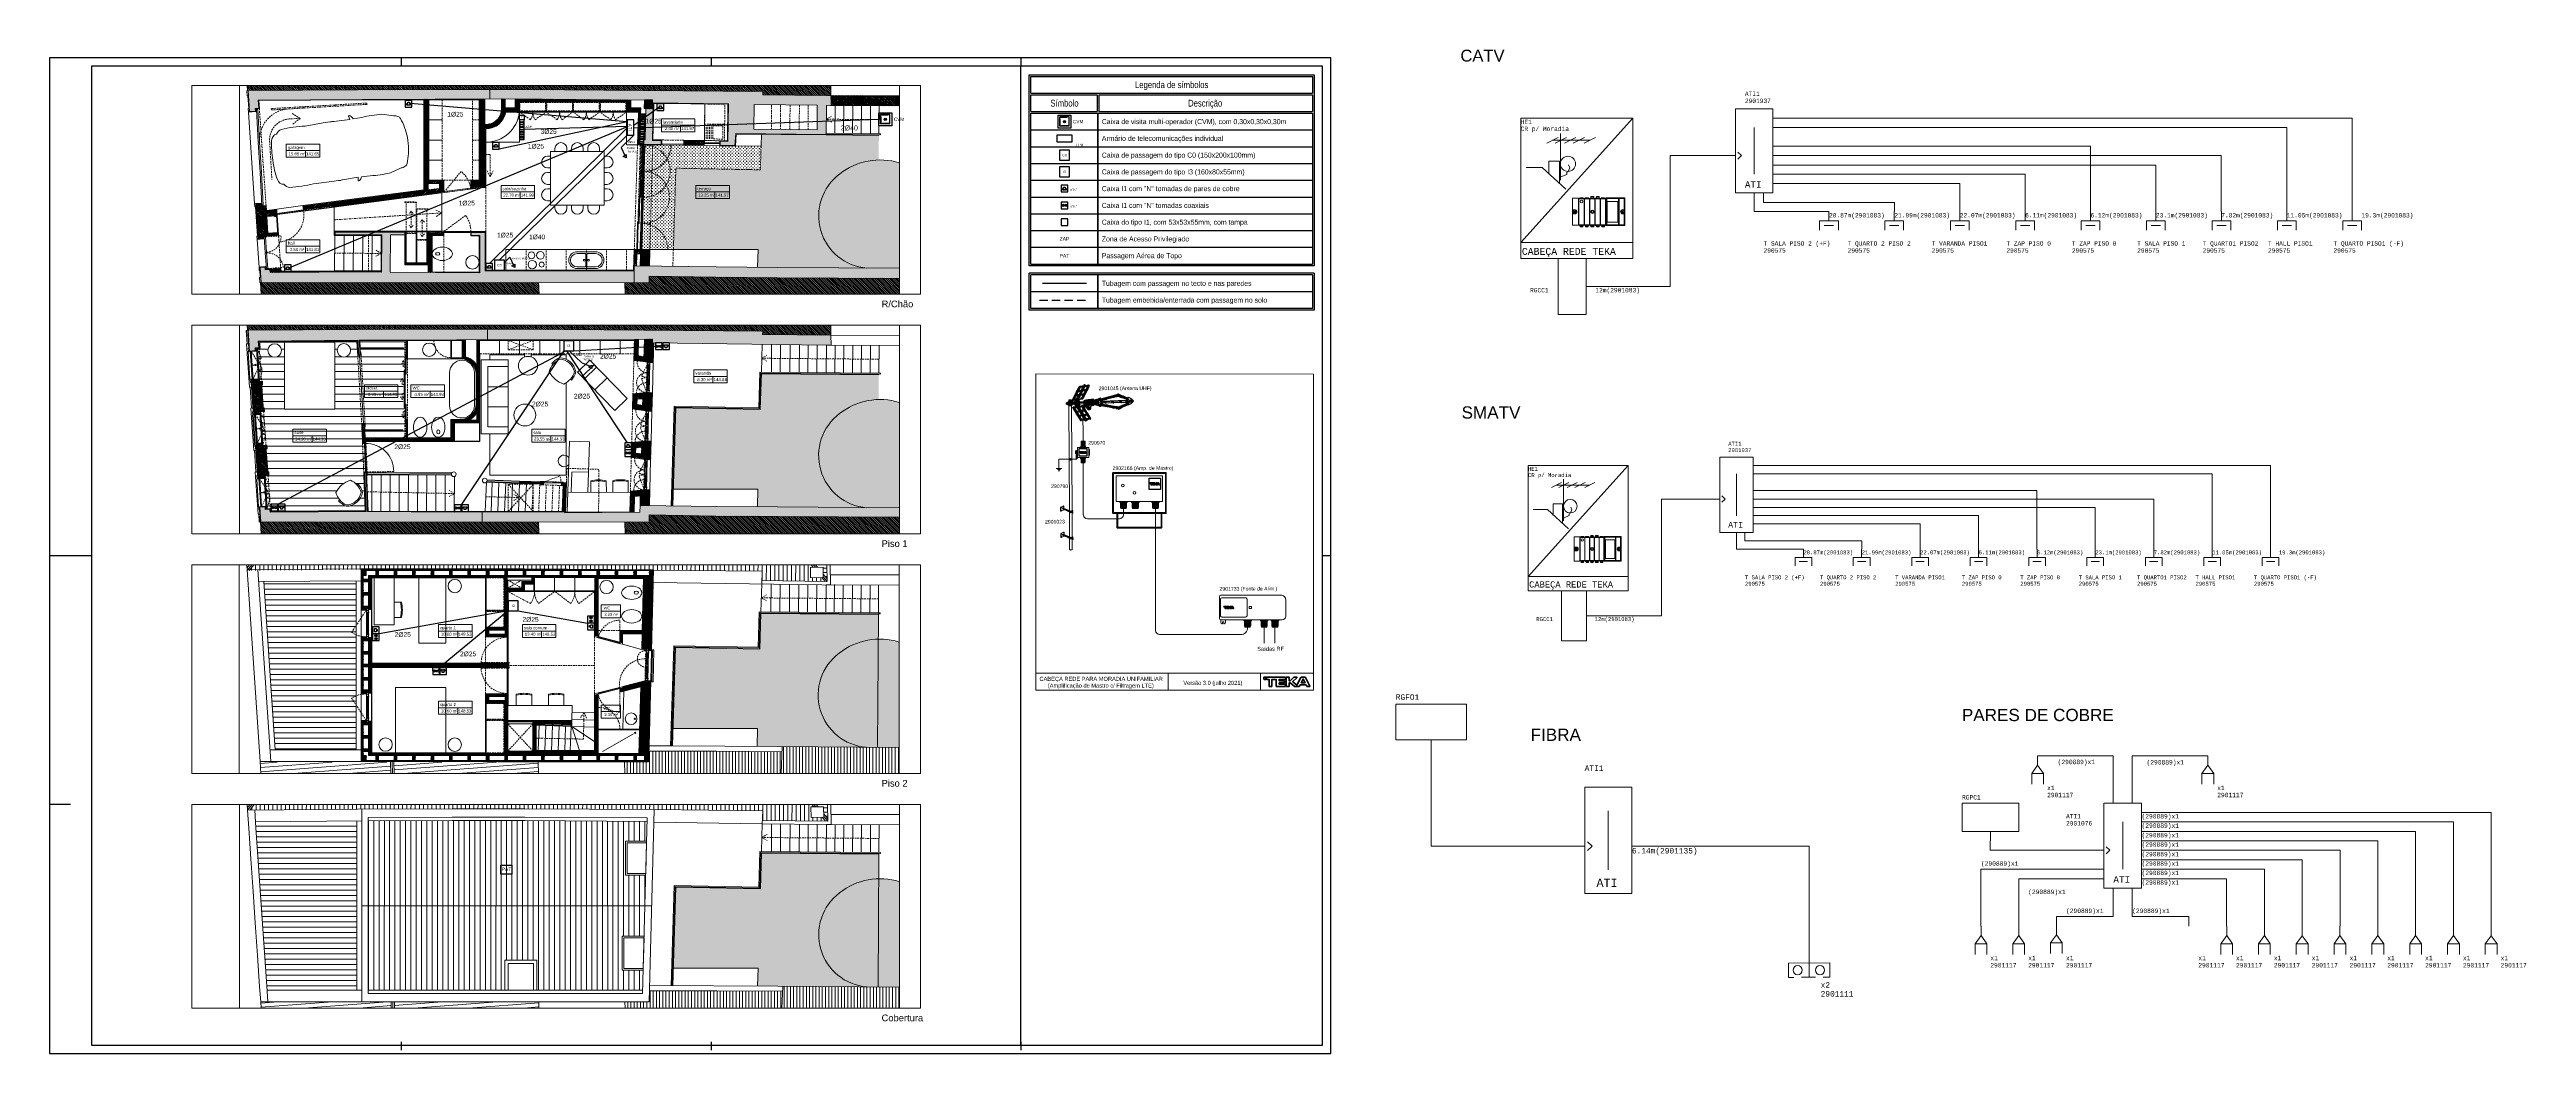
# Paper-space layout '01_ITED' of a CAD drawing. Header units: millimetres. Extents: x 0 to 148, y 0 to 60.
# The model-space entities are those that its viewports show. They can reach past a viewport. Long polylines and large blocks are cut down to what shows.
import ezdxf
from ezdxf.enums import TextEntityAlignment as Align

# ---------------------------------------------------------------- set-up
doc = ezdxf.new("R2010")
doc.units = ezdxf.units.MM
for name, pattern in [('DASHED', [0.75, 0.5, -0.25]), ('DASHED2', [9.525, 6.35, -3.175]), ('HIDDEN', [0.375, 0.25, -0.125])]:
    doc.linetypes.add(name, pattern=pattern)
doc.layers.get('0').update_dxf_attribs({"lineweight": 5})
for name, color, linetype, lineweight in [('00_ARQ', 251, 'Continuous', 5), ('00_LEGENDA', 7, 'Continuous', 25), ('BASTIDOR-ATI', 254, 'Continuous', 20), ('Invisível', 251, 'Continuous', 5)]:
    doc.layers.add(name, color=color, linetype=linetype, lineweight=lineweight)
for name, color, linetype in [('00_FOLHA', 7, 'Continuous'), ('Capa 1', 7, 'Continuous'), ('Layer 1', 7, 'Continuous')]:
    doc.layers.add(name, color=color, linetype=linetype)
doc.layers.add('00_VPORTS', color=7, linetype='Continuous', plot=False)
doc.styles.add('arial', font='arial.ttf')
doc.styles.add('ARIAL NARROW', font='ARIALN.TTF')
doc.styles.add('din5', font='arial.ttf', dxfattribs={"height": 0.08})
doc.styles.add('dinesc', font='arial.ttf', dxfattribs={"height": 0.18})
doc.styles.add('siredit', font='arial.ttf')
doc.styles.get("Standard").update_dxf_attribs({"font": 'arial.ttf', "height": 0.5})
doc.styles.add('TextSytle', font='Lucida Console')
doc.linetypes.add('ZIGZAG', pattern='A,0.00254,-5.08,[131,ltypeshp.shx,S=5.08,R=0,X=-5.08,Y=0],-10.16,[131,ltypeshp.shx,S=5.08,R=180,X=5.08,Y=0],-5.08', length=20.32254)
pattern_1 = [(315, (644.769739, -673.283433), (0.0140316502, 0.0140316502), []), (45, (644.76974, -673.28343), (-0.056126601, 0.056126601), [])]
pattern_2 = [(315, (644.76974, -673.283433), (0.0336759605, 0.0336759605), []), (315, (644.76974, -673.29466), (0.0336759605, 0.0336759605), []), (315, (644.76974, -673.305883), (0.0336759605, 0.0336759605), []), (315, (644.76974, -673.31711), (0.0336759605, 0.0336759605), [])]
pattern_3 = [(315, (674.769739, -657.433433), (0.0140316502, 0.0140316502), []), (45, (674.76974, -657.43343), (-0.056126601, 0.056126601), [])]
pattern_4 = [(315, (639.921428, -421.943994), (0.0140316502, 0.0140316502), []), (45, (639.92143, -421.943994), (-0.056126601, 0.056126601), [])]
pattern_5 = [(315, (843.83671, -339.39501), (0.0449012806, 0.0449012806), []), (315, (843.83671, -339.439914), (0.0449012806, 0.0449012806), [0.079375, -0.015875, 0, -0.015875])]
pattern_6 = [(315, (674.76974, -657.433433), (0.0336759605, 0.0336759605), []), (315, (674.76974, -657.44466), (0.0336759605, 0.0336759605), []), (315, (674.76974, -657.455883), (0.0336759605, 0.0336759605), []), (315, (674.76974, -657.46711), (0.0336759605, 0.0336759605), [])]
pattern_7 = [(315, (674.76974, -657.433433), (0.0336759605, 0.0336759605), []), (315, (674.76974, -657.455883), (0.0336759605, 0.0336759605), [])]
pattern_8 = [(45, (843.83671, -339.395012), (-0.01122532015, 0.01122532015), [])]
pattern_9 = [(315, (704.769739, -641.583433), (0.0140316502, 0.0140316502), []), (45, (704.76974, -641.58343), (-0.056126601, 0.056126601), [])]
pattern_10 = [(45, (843.83671, -347.545012), (-0.01122532015, 0.01122532015), [])]
pattern_11 = [(315, (843.83671, -347.54501), (0.0449012806, 0.0449012806), []), (315, (843.83671, -347.589914), (0.0449012806, 0.0449012806), [0.079375, -0.015875, 0, -0.015875])]
pattern_12 = [(315, (-138.834357, -18.895323), (0.0463044456, -0.0126284852), [0.05953125, -0.01190625, 0, -0.01190625])]
pattern_13 = [(315, (-138.834388, -13.373816), (0.0463044456, -0.0126284852), [0.05953125, -0.01190625, 0, -0.01190625])]
pattern_14 = [(315, (2e-12, -4.26), (0.0463044456, -0.0126284852), [0.05953125, -0.01190625, 0, -0.01190625])]
pattern_15 = [(90, (0, 0), (-0.035921, 0.035921), [0.009525, -0.062317]), (45, (0, 0), (-0.0359210245, 0.0359210245), [0.009525, -0.041275]), (135, (0, 0), (-0.0359210245, -0.0359210245), [0.009525, -0.041275])]
pattern_16 = [(133.227565, (150.895068, -257.782801), (0.00637559307, 0.00599285517), []), (133.227565, (150.8888834, -257.782609), (0.00637559307, 0.00599285517), [0.004375, -0.0021875])]
pattern_17 = [(133.227565, (150.885181, -258.102297), (0.00637559307, 0.00599285517), []), (133.227565, (150.878997, -258.102106), (0.00637559307, 0.00599285517), [0.004375, -0.0021875])]
pattern_18 = [(133.227565, (150.875294, -258.421792), (0.00637559307, 0.00599285517), []), (133.227565, (150.86911, -258.4216005), (0.00637559307, 0.00599285517), [0.004375, -0.0021875])]

# ---------------------------------------------------------------- blocks, each defined once
blk = doc.blocks.new('ITED_C0')
blk.add_lwpolyline([(-0.2, -0.2), (0.2, -0.2), (0.2, 0.2), (-0.2, 0.2)], close=True)
at = {"color": 0, "style": 'siredit'}
blk.add_text('C0', height=0.1, dxfattribs=at).set_placement((0, 0), align=Align.MIDDLE_CENTER)
blk = doc.blocks.new('ITED_I3')
blk.add_lwpolyline([(-0.2, -0.2), (0.2, -0.2), (0.2, 0.2), (-0.2, 0.2)], close=True)
at = {"color": 0, "style": 'siredit'}
blk.add_text('I3', height=0.1, dxfattribs=at).set_placement((0, 0), align=Align.MIDDLE_CENTER)
blk = doc.blocks.new('CVM_300x300mm')
for p, q in [((-0.225, 0.225), (0.225, 0.225)), ((-0.225, -0.225), (-0.225, 0.225)), ((-0.162, -0.162), (-0.162, 0.162)), ((0.162, 0.162), (-0.162, 0.162)), ((-0.04, 0.005), (0.04, 0.005)), ((0.162, -0.162), (0.162, 0.162)), ((0.225, 0.225), (0.225, -0.225)), ((0.225, -0.225), (-0.225, -0.225)), ((0.162, -0.162), (-0.162, -0.162)), ((-0.04, -0.005), (0.04, -0.005))]:
    blk.add_line(p, q)
at = {"color": 251, "linetype": 'HIDDEN'}
for p, q in [((-0.15, 0.15), (0.15, 0.15)), ((-0.15, -0.15), (-0.15, 0.15)), ((0.15, 0.15), (0.15, -0.15)), ((0.15, -0.15), (-0.15, -0.15))]:
    blk.add_line(p, q, dxfattribs=at)
blk.add_circle((0, 0), 0.04)
blk = doc.blocks.new('CAIXA-ITED')
blk.add_lwpolyline([(0.2, -0.2), (-0.2, -0.2), (-0.2, 0.2), (0.2, 0.2)], close=True)
blk = doc.blocks.new('RGCC1')
for p, q in [((0, 0), (0, -48)), ((0, 0), (24, 0)), ((24, -48), (24, 0)), ((24, -24), (32, -24)), ((0, -48), (24, -48))]:
    blk.add_line(p, q)
blk = doc.blocks.new('ATI1')
for p, q in [((0, 0), (0, -72)), ((0, 0), (32, 0)), ((16, 0), (16, 0)), ((24, 0), (24, 0)), ((32, -72), (32, 0)), ((16, -16), (16, -56)), ((32, -8), (32, -8)), ((32, -16), (32, -16)), ((32, -24), (32, -24)), ((32, -32), (32, -32)), ((0, -40), (0, -40)), ((2, -37), (5, -40)), ((5, -40), (2, -43)), ((32, -40), (32, -40)), ((32, -48), (32, -48)), ((32, -56), (32, -56)), ((32, -64), (32, -64)), ((0, -72), (32, -72)), ((16, -72), (16, -72)), ((24, -72), (24, -72))]:
    blk.add_line(p, q)
at = {"color": 7, "style": 'TextSytle'}
blk.add_text('ATI', height=5.62, dxfattribs=at).set_placement((8, -67.5))
blk = doc.blocks.new('T1')
for p, q in [((8, 0), (8, -8)), ((0, -16), (0, -8)), ((0, -8), (16, -8)), ((4, -12), (12, -12)), ((16, -8), (16, -16))]:
    blk.add_line(p, q)
blk = doc.blocks.new('T2')
for p, q in [((8, 0), (8, -8)), ((0, -16), (0, -8)), ((0, -8), (16, -8)), ((4, -12), (12, -12)), ((16, -8), (16, -16))]:
    blk.add_line(p, q)
blk = doc.blocks.new('T3')
for p, q in [((8, 0), (8, -8)), ((0, -16), (0, -8)), ((0, -8), (16, -8)), ((4, -12), (12, -12)), ((16, -8), (16, -16))]:
    blk.add_line(p, q)
blk = doc.blocks.new('T4')
for p, q in [((8, 0), (8, -8)), ((0, -16), (0, -8)), ((0, -8), (16, -8)), ((4, -12), (12, -12)), ((16, -8), (16, -16))]:
    blk.add_line(p, q)
blk = doc.blocks.new('T5')
for p, q in [((8, 0), (8, -8)), ((0, -16), (0, -8)), ((0, -8), (16, -8)), ((4, -12), (12, -12)), ((16, -8), (16, -16))]:
    blk.add_line(p, q)
blk = doc.blocks.new('T6')
for p, q in [((8, 0), (8, -8)), ((0, -16), (0, -8)), ((0, -8), (16, -8)), ((4, -12), (12, -12)), ((16, -8), (16, -16))]:
    blk.add_line(p, q)
blk = doc.blocks.new('T9')
for p, q in [((8, 0), (8, -8)), ((0, -16), (0, -8)), ((0, -8), (16, -8)), ((4, -12), (12, -12)), ((16, -8), (16, -16))]:
    blk.add_line(p, q)
blk = doc.blocks.new('T10')
for p, q in [((8, 0), (8, -8)), ((0, -16), (0, -8)), ((0, -8), (16, -8)), ((4, -12), (12, -12)), ((16, -8), (16, -16))]:
    blk.add_line(p, q)
blk = doc.blocks.new('T11')
for p, q in [((8, 0), (8, -8)), ((0, -16), (0, -8)), ((0, -8), (16, -8)), ((4, -12), (12, -12)), ((16, -8), (16, -16))]:
    blk.add_line(p, q)
blk = doc.blocks.new('HE1')
for p, q in [((0, 0), (0, -120)), ((0, 0), (96, 0)), ((96, 0), (0, -106.3)), ((96, -120), (96, 0)), ((32, -16.4), (22.4, -21.2)), ((27.2, -18.8), (59.2, -18.8)), ((39.2, -16.4), (29.6, -21.2)), ((34, -53), (34, -13)), ((47.2, -16.4), (37.6, -21.2)), ((54.6, -16.4), (45, -21.2)), ((64, -16.4), (54.4, -21.2)), ((18.5, -42.2), (4.8, -42.2)), ((38.7, -60.7), (18.5, -42.2)), ((24.1, -47.8), (24.1, -36.6)), ((24.1, -36.6), (33.1, -36.6)), ((33.1, -36.6), (33.1, -55.6)), ((42, -42.5), (41, -40)), ((39.5, -48), (34.5, -50)), ((39.5, -46), (39.5, -48)), ((40.5, -46), (42, -42.5)), ((44.3, -68.3), (44.3, -91.60001)), ((44.3, -68.3), (49.6, -68.3)), ((46.3, -78.3), (44.3, -78.3)), ((46.3, -81.8), (44.3, -81.7)), ((49.6, -91.60001), (49.6, -68.3)), ((49.6, -68.6), (49.6, -91.39999)), ((49.6, -68.6), (72.8, -68.6)), ((49.9, -68.9), (49.9, -91.10001)), ((49.9, -68.9), (54.3, -68.9)), ((50.6, -68.1), (50.6, -68.7)), ((50.6, -68.1), (53.5, -68.1)), ((50.6, -68.7), (53.5, -68.7)), ((53.5, -68.7), (53.5, -68.1)), ((54.3, -91.10001), (54.3, -68.9)), ((54.5, -68.9), (54.5, -91.10001)), ((54.5, -68.9), (58.9, -68.9)), ((55.2, -68.1), (55.2, -68.7)), ((55.2, -68.1), (58.1, -68.1)), ((55.2, -68.7), (58.1, -68.7)), ((58.1, -68.7), (58.1, -68.1)), ((58.9, -91.10001), (58.9, -68.9)), ((59.1, -68.9), (59.1, -91.10001)), ((59.1, -68.9), (63.5, -68.9)), ((59.8, -68.1), (59.8, -68.7)), ((59.8, -68.1), (62.7, -68.1)), ((59.8, -68.7), (62.7, -68.7)), ((60.2, -67.1), (60.2, -68.1)), ((60.2, -67.1), (62.5, -67.1)), ((60.2, -68.1), (62.5, -68.1)), ((60.6, -79.1), (60.6, -80.9)), ((60.6, -79.1), (62.4, -79.1)), ((60.6, -80.9), (62.4, -80.9)), ((62.4, -80.9), (62.4, -79.1)), ((62.5, -68.1), (62.5, -67.1)), ((62.7, -68.7), (62.7, -68.1)), ((63.5, -91.10001), (63.5, -68.9)), ((63.7, -68.9), (63.7, -91.10001)), ((63.7, -68.9), (68.1, -68.9)), ((64.4, -68.1), (64.4, -68.7)), ((64.4, -68.1), (67.3, -68.1)), ((64.4, -68.7), (67.3, -68.7)), ((64.8, -67.1), (64.8, -68.1)), ((64.8, -67.1), (67.10001, -67.1)), ((64.8, -68.1), (67.10001, -68.1)), ((67.10001, -68.1), (67.10001, -67.1)), ((67.3, -68.7), (67.3, -68.1)), ((68.1, -91.10001), (68.1, -68.9)), ((68.3, -68.9), (68.3, -91.10001)), ((68.3, -68.9), (72.7, -68.9)), ((69, -68.1), (69, -68.7)), ((69, -68.1), (71.9, -68.1)), ((69, -68.7), (71.9, -68.7)), ((71.9, -68.7), (71.9, -68.1)), ((72.7, -91.10001), (72.7, -68.9)), ((72.8, -91.39999), (72.8, -68.6)), ((73, -68.1), (73, -91.8)), ((73, -68.1), (89.3, -68.1)), ((88.7, -68.8), (73.7, -68.8)), ((73.7, -68.8), (73.7, -91.1)), ((74.1, -71.1), (74.1, -89)), ((74.1, -71.1), (83.1, -71.1)), ((83.1, -89), (83.1, -71.1)), ((83.7, -68.9), (83.7, -91.1)), ((84.2, -68.9), (84.2, -91.1)), ((87.3, -78.3), (89.3, -78.3)), ((87.3, -81.8), (89.2, -81.8)), ((88.7, -78.1), (88.7, -68.8)), ((88.7, -91.1), (88.7, -81.8)), ((89.3, -91.8), (89.3, -68.1)), ((44.3, -91.60001), (49.6, -91.60001)), ((49.6, -91.39999), (72.8, -91.39999)), ((49.9, -91.10001), (54.3, -91.10001)), ((50.5, -91.4), (50.5, -92)), ((50.5, -91.4), (53.4, -91.4)), ((50.5, -92), (53.4, -92)), ((51, -92), (51, -93)), ((51, -92), (53.3, -92)), ((51, -93), (53.3, -93)), ((53.3, -93), (53.3, -92)), ((53.4, -92), (53.4, -91.4)), ((54.5, -91.10001), (58.9, -91.10001)), ((55.2, -91.4), (55.2, -92)), ((55.2, -91.4), (58.1, -91.4)), ((55.2, -92), (58.1, -92)), ((55.6, -92), (55.6, -93)), ((55.6, -92), (57.9, -92)), ((55.6, -93), (57.9, -93)), ((57.9, -93), (57.9, -92)), ((58.1, -92), (58.1, -91.4)), ((59.1, -91.10001), (63.5, -91.10001)), ((59.8, -91.5), (59.8, -92.1)), ((59.8, -91.5), (62.7, -91.5)), ((59.8, -92.1), (62.7, -92.1)), ((60.2, -92), (60.2, -93)), ((60.2, -92), (62.5, -92)), ((60.2, -93), (62.5, -93)), ((62.5, -93), (62.5, -92)), ((62.7, -92.1), (62.7, -91.5)), ((63.7, -91.10001), (68.1, -91.10001)), ((64.4, -91.5), (64.4, -92.1)), ((64.4, -91.5), (67.3, -91.5)), ((64.4, -92.1), (67.3, -92.1)), ((64.8, -92), (64.8, -93)), ((64.8, -92), (67.10001, -92)), ((64.8, -93), (67.10001, -93)), ((67.10001, -93), (67.10001, -92)), ((67.3, -92.1), (67.3, -91.5)), ((68.3, -91.10001), (72.7, -91.10001)), ((69, -91.5), (69, -92.1)), ((69, -91.5), (71.9, -91.5)), ((69, -92.1), (71.9, -92.1)), ((69.4, -92), (69.4, -93)), ((69.4, -92), (71.7, -92)), ((69.4, -93), (71.7, -93)), ((71.7, -93), (71.7, -92)), ((71.9, -92.1), (71.9, -91.5)), ((73, -91.8), (89.3, -91.8)), ((73.7, -91.1), (88.7, -91.1)), ((74.1, -89), (83.1, -89)), ((96, -106.3), (0, -106.3)), ((0, -120), (96, -120))]:
    blk.add_line(p, q)
for centre, radius in [((40.5, -39), 6.5), ((46.3, -80), 1.8), ((46.3, -80), 1.3), ((46.3, -80), 0.4), ((52.1, -71.3), 1.1), ((61.4, -80), 1.4), ((87.3, -80), 1.8), ((87.3, -80), 1.3), ((87.3, -80), 0.4)]:
    blk.add_circle(centre, radius)
at = {"color": 7, "style": 'TextSytle'}
blk.add_text('CABEÇA REDE TEKA', height=5.9375, dxfattribs=at).set_placement((1, -116.91667))
blk = doc.blocks.new('Clipboard27431')
at = {"transparency": 33554687}
for p, q in [((0, 21.3), (0, 23.8)), ((0, 23.8), (0.4, 23.8)), ((0.4, 21.3), (0, 21.3)), ((0.4, 23.8), (0.4, 21.3)), ((1.3, 8.4), (1.3, 16.6)), ((1.3, 16.6), (3.9, 16.6)), ((3.9, 8.4), (1.3, 8.4)), ((3.2, 26.6), (2.7, 26)), ((2.7, 26), (3.2, 25.1)), ((3.2, 25.1), (2.7, 24.2)), ((2.7, 24.2), (3.2, 23.7)), ((3.2, 23.7), (2.7, 22.9)), ((2.7, 22.9), (3.2, 22.2)), ((3.2, 22.2), (2.7, 21.3)), ((2.7, 21.3), (3.2, 20.6)), ((3.2, 20.6), (2.7, 20)), ((2.7, 20), (3.2, 19.2)), ((4.1, 27.1), (3.3, 27.1)), ((3.9, 16.6), (3.9, 8.4)), ((22.6, 34.6), (10.6, 34.6)), ((10.6, 34.6), (10.6, 33.6)), ((10.6, 33.6), (22.6, 33.6)), ((10.6, 10.6), (10.6, 11.6)), ((10.6, 11.6), (22.6, 11.6)), ((22.6, 10.6), (10.6, 10.6)), ((21, 46.8), (12.4, 46.8)), ((12.4, 46.8), (12.4, 34.6)), ((12.4, 34.6), (21, 34.6)), ((21, 34.6), (21, 46.8)), ((21, 45.3), (21, 45.3)), ((22.6, 33.6), (22.6, 34.6)), ((22.6, 11.6), (22.6, 10.6))]:
    blk.add_line(p, q, dxfattribs=at)
for points in [[(22, 9), (11, 9), (11, 10.5), (22, 10.5), (22, 9)], [(21, 2), (12, 2), (12, 9), (21, 9), (21, 2)], [(12.4, 0.5), (20.7, 0.5)], [(12.6, 0), (20.5, 0)], [(13.5, 10.5), (13.5, 9)], [(19.5, 10.5), (19.5, 9)], [(21, 2), (20.5, 0)]]:
    blk.add_lwpolyline(points)
for points, knots in [([(2.5, 19.1), (2.5, 19.1), (2.5, 19.1), (1.3, 19.1), (1.3, 19.1), (1.2, 19.1), (1.2, 19.1), (0.5, 19.1), (0, 19.6), (0, 20.2), (0, 20.2), (0, 24.9), (0, 24.9), (0, 25.6), (0.5, 26.1), (1.2, 26.1), (1.2, 26.1), (1.3, 26.1), (1.3, 26.1), (2.5, 26.1), (2.5, 26.1), (2.5, 26.1), (2.5, 26.1), (2.5, 19.1), (2.5, 19.1)], [0, 0, 0, 0, 1, 1, 1, 2, 2, 2, 3, 3, 3, 4, 4, 4, 5, 5, 5, 6, 6, 6, 7, 7, 7, 8, 8, 8, 8]), ([(1.3, 16.6), (1.3, 16.6), (3, 17.3), (3.3, 18.3), (3.3, 18.3), (3.3, 27.1), (3.3, 27.1)], [0, 0, 0, 0, 1, 1, 1, 2, 2, 2, 2]), ([(29.1, 12.6), (29.1, 12), (28.6, 11.6), (28.1, 11.6), (28.1, 11.6), (5.1, 11.6), (5.1, 11.6), (4.5, 11.6), (4.1, 12), (4.1, 12.6), (4.1, 12.6), (4.1, 32.6), (4.1, 32.6), (4.1, 33.1), (4.5, 33.6), (5.1, 33.6), (5.1, 33.6), (28.1, 33.6), (28.1, 33.6), (28.6, 33.6), (29.1, 33.1), (29.1, 32.6), (29.1, 32.6), (29.1, 12.6), (29.1, 12.6)], [0, 0, 0, 0, 1, 1, 1, 2, 2, 2, 3, 3, 3, 4, 4, 4, 5, 5, 5, 6, 6, 6, 7, 7, 7, 8, 8, 8, 8]), ([(16.6, 34.6), (16.6, 34.6), (12.4, 35), (12.4, 35), (12.4, 35), (21, 35.1), (21, 35.1), (21, 35.1), (12.4, 35.5), (12.4, 35.5), (12.4, 35.5), (21, 35.6), (21, 35.6), (21, 35.6), (12.4, 36), (12.4, 36), (12.4, 36), (21, 36.2), (21, 36.2), (21, 36.2), (12.4, 36.7), (12.4, 36.7), (12.4, 36.7), (21, 36.9), (21, 36.9), (21, 36.9), (12.4, 37.3), (12.4, 37.3), (12.4, 37.3), (21, 37.5), (21, 37.5), (21, 37.5), (12.4, 37.9), (12.4, 37.9), (12.4, 37.9), (21, 38.2), (21, 38.2), (21, 38.2), (12.4, 38.6), (12.4, 38.6), (12.4, 38.6), (12.6, 38.6), (21, 38.8), (21, 38.8), (12.4, 39.1), (12.4, 39.1), (12.4, 39.1), (21, 39.5), (21, 39.5), (21, 39.5), (12.4, 39.8), (12.4, 39.8), (12.4, 39.8), (21, 40.1), (21, 40.1), (21, 40.1), (12.4, 40.4), (12.4, 40.4), (12.4, 40.4), (21, 40.7), (21, 40.7), (21, 40.7), (12.4, 41.2), (12.4, 41.2), (12.4, 41.2), (21, 41.4), (21, 41.4), (21, 41.4), (12.4, 41.7), (12.4, 41.7), (12.4, 41.7), (21, 42), (21, 42), (21, 42), (12.4, 42.5), (12.4, 42.5), (12.4, 42.5), (21, 42.7), (21, 42.7), (21, 42.7), (12.4, 43.1), (12.4, 43.1), (12.4, 43.1), (21, 43.4), (21, 43.4), (21, 43.4), (12.4, 43.6), (12.4, 43.6), (12.4, 43.6), (21, 43.9), (21, 43.9), (21, 43.9), (12.4, 44.2), (12.4, 44.2), (12.4, 44.2), (21, 44.5), (21, 44.5), (21, 44.5), (12.4, 44.7), (12.4, 44.7), (12.4, 44.7), (21, 45), (21, 45), (21, 45), (12.4, 45.3), (12.4, 45.3), (12.4, 45.3), (21, 45.7), (21, 45.7), (21, 45.7), (12.4, 45.9), (12.4, 45.9), (12.4, 45.9), (21, 46.2), (21, 46.2), (21, 46.2), (12.4, 46.2), (12.4, 46.2)], [0, 0, 0, 0, 1, 1, 1, 2, 2, 2, 3, 3, 3, 4, 4, 4, 5, 5, 5, 6, 6, 6, 7, 7, 7, 8, 8, 8, 9, 9, 9, 10, 10, 10, 11, 11, 11, 12, 12, 12, 13, 13, 13, 14, 14, 14, 15, 15, 15, 16, 16, 16, 17, 17, 17, 18, 18, 18, 19, 19, 19, 20, 20, 20, 21, 21, 21, 22, 22, 22, 23, 23, 23, 24, 24, 24, 25, 25, 25, 26, 26, 26, 27, 27, 27, 28, 28, 28, 29, 29, 29, 30, 30, 30, 31, 31, 31, 32, 32, 32, 33, 33, 33, 34, 34, 34, 35, 35, 35, 36, 36, 36, 37, 37, 37, 38, 38, 38, 39, 39, 39, 39]), ([(30.6, 17.6), (30.6, 17), (30.2, 16.6), (29.8, 16.6), (29.8, 16.6), (29.8, 16.6), (29.8, 16.6), (29.1, 16.6), (29.1, 16.6), (29.1, 16.6), (29.1, 16.6), (29.1, 28.6), (29.1, 28.6), (29.1, 28.6), (29.1, 28.6), (29.8, 28.6), (29.8, 28.6), (29.8, 28.6), (29.8, 28.6), (30.2, 28.6), (30.6, 28.1), (30.6, 27.6), (30.6, 27.6), (30.6, 17.6), (30.6, 17.6)], [0, 0, 0, 0, 1, 1, 1, 2, 2, 2, 3, 3, 3, 4, 4, 4, 5, 5, 5, 6, 6, 6, 7, 7, 7, 8, 8, 8, 8])]:
    blk.add_open_spline(points, degree=3, knots=knots, dxfattribs=at)
blk.add_open_spline([(12.6, 0), (12.6, 0), (12, 2), (12, 2), (12, 2), (21, 2.3), (21, 2.3), (21, 2.3), (12, 2.6), (12, 2.6), (12, 2.6), (21, 2.9), (21, 2.9), (21, 2.9), (12, 3), (12, 3), (12, 3), (21, 3.5), (21, 3.5), (21, 3.5), (12, 3.6), (12, 3.6), (12, 3.6), (21, 3.9), (21, 3.9), (21, 3.9), (12, 4.2), (12, 4.2), (12, 4.2), (21, 4.6), (21, 4.6), (21, 4.6), (12, 4.8), (12, 4.8), (12, 4.8), (21, 5.3), (21, 5.3), (21, 5.3), (12, 5.5), (12, 5.5), (12, 5.5), (21, 5.9), (21, 5.9), (21, 5.9), (12, 6.1), (12, 6.1), (12, 6.1), (21, 6.6), (21, 6.6), (21, 6.6), (12, 6.8), (12, 6.8), (12, 6.8), (21, 7.2), (21, 7.2), (21, 7.2), (12, 7.5), (12, 7.5), (12, 7.5), (21, 7.8), (21, 7.8), (21, 7.8), (12, 8.1), (12, 8.1), (12, 8.1), (21, 8.5), (21, 8.5), (12, 8.7), (12, 8.7), (12, 8.7)], degree=3, knots=[0, 0, 0, 0, 1, 1, 1, 2, 2, 2, 3, 3, 3, 4, 4, 4, 5, 5, 5, 6, 6, 6, 7, 7, 7, 8, 8, 8, 9, 9, 9, 10, 10, 10, 11, 11, 11, 12, 12, 12, 13, 13, 13, 14, 14, 14, 15, 15, 15, 16, 16, 16, 17, 17, 17, 18, 18, 18, 19, 19, 19, 20, 20, 20, 21, 21, 21, 22, 22, 22, 23, 23, 23, 23])
blk = doc.blocks.new('Clipboard25237')
for p, q in [((0, 12.9), (0, 5.3)), ((0.7, 13), (0.1, 13.1)), ((6.2, 16.1), (0.3, 13.3)), ((1, 4.7), (0.4, 4.8)), ((0.6, 12.7), (0.6, 5.2)), ((6.5, 15.9), (0.9, 13.2)), ((1.3, 4.7), (7, 7.3)), ((3.2, 11.2), (4.5, 12)), ((25.3, 2.2), (3.2, 11.2)), ((3.2, 11.2), (3.2, 10.9)), ((3.2, 10.9), (25.3, 1.9)), ((4.5, 12), (26.9, 3)), ((4.5, 9.2), (4.5, 10.4)), ((21.6, 2.1), (4.5, 9.2)), ((7, 15.9), (6.3, 16.1)), ((7.3, 10.9), (7.3, 15.4)), ((7.3, 7.8), (7.3, 8)), ((15.5, 4), (15.4, 3.9)), ((15.4, 3.9), (15.5, 3.7)), ((16.1, 4.4), (15.5, 4)), ((15.6, 4), (15.5, 4)), ((15.5, 4), (15.5, 4)), ((15.5, 3.7), (15.6, 3.6)), ((15.7, 3.9), (15.6, 4)), ((15.6, 3.6), (15.7, 3.5)), ((15.8, 3.8), (15.7, 3.9)), ((15.7, 3.5), (15.8, 3.5)), ((15.8, 4.4), (15.9, 4.5)), ((15.8, 4.2), (15.8, 4.4)), ((15.8, 3.5), (16.5, 3.9)), ((15.8, 3.6), (15.8, 3.8)), ((15.8, 3.5), (15.8, 3.6)), ((15.8, 3.5), (15.8, 3.5)), ((15.9, 4.5), (16, 4.6)), ((16.3, 4.8), (16, 4.6)), ((16, 4.6), (16.4, 4.5)), ((16.2, 4.4), (16.1, 4.4)), ((16.3, 3.6), (16.1, 3.6)), ((16.3, 4.4), (16.2, 4.4)), ((16.6, 4.6), (16.3, 4.8)), ((16.4, 4.3), (16.3, 4.4)), ((16.4, 3.6), (16.3, 3.6)), ((16.6, 4.6), (16.4, 4.5)), ((16.4, 4.5), (16.7, 4.1)), ((16.5, 4.2), (16.4, 4.3)), ((16.7, 3.7), (16.4, 3.6)), ((16.5, 4), (16.5, 4.2)), ((16.5, 3.9), (16.5, 4)), ((16.6, 4.6), (17.3, 5.1)), ((16.9, 4.2), (16.6, 4.6)), ((16.9, 4.2), (16.7, 4.1)), ((16.7, 4.1), (16.7, 3.7)), ((16.7, 3.7), (16.9, 3.8)), ((17.6, 4.6), (16.9, 4.1)), ((16.9, 3.8), (16.9, 4.2)), ((21.8, 2), (21.2, 1.6)), ((21.4, 1.6), (21.2, 1.6)), ((21.2, 1.6), (21.2, 1.6)), ((21.2, 1.6), (21.2, 1.5)), ((21.2, 1.5), (21.2, 1.4)), ((21.2, 1.4), (21.3, 1.2)), ((21.3, 1.2), (21.4, 1.2)), ((21.5, 1.5), (21.4, 1.6)), ((21.4, 1.2), (21.5, 1.1)), ((21.5, 2), (21.6, 2.2)), ((21.5, 1.8), (21.5, 2)), ((21.5, 1.1), (22.2, 1.5)), ((21.5, 1.4), (21.5, 1.5)), ((21.6, 1.3), (21.5, 1.4)), ((21.5, 1.1), (21.6, 1.3)), ((21.5, 1.1), (21.5, 1.1)), ((21.6, 2.2), (21.8, 2.3)), ((22, 2.4), (21.8, 2.3)), ((21.8, 2.3), (22.1, 2.2)), ((21.9, 2), (21.8, 2)), ((22, 1.2), (21.8, 1.3)), ((22, 2), (21.9, 2)), ((22.3, 2.3), (22, 2.4)), ((22.1, 1.9), (22, 2)), ((22.2, 1.2), (22, 1.2)), ((22.3, 2.3), (22.1, 2.2)), ((22.1, 2.2), (22.4, 1.7)), ((22.2, 1.8), (22.1, 1.9)), ((22.2, 1.6), (22.2, 1.8)), ((22.2, 1.5), (22.2, 1.6)), ((22.4, 1.3), (22.2, 1.2)), ((22.3, 2.3), (23, 2.7)), ((22.6, 1.8), (22.3, 2.3)), ((22.6, 1.8), (22.4, 1.7)), ((22.4, 1.7), (22.4, 1.3)), ((22.4, 1.3), (22.6, 1.4)), ((23.4, 2.2), (22.6, 1.7)), ((22.6, 1.4), (22.6, 1.8)), ((26.7, 0), (22.6, 1.7)), ((24.5, 6.1), (24.5, 6.6)), ((24.5, 4), (25.1, 4.3)), ((25.1, 4.3), (25.3, 4.4)), ((25.2, 3.7), (25.7, 4)), ((25.3, 4.4), (25.7, 4.8)), ((26.9, 3), (25.3, 2.2)), ((26.7, 2.6), (25.3, 1.9)), ((25.3, 1.9), (25.3, 2.2)), ((25.5, 5.5), (25.7, 5.3)), ((25.7, 5.3), (25.8, 5)), ((25.8, 5), (25.7, 4.8)), ((25.7, 4), (25.9, 4.2)), ((25.9, 4.2), (26.2, 4.4)), ((26.2, 4.4), (26.3, 4.6)), ((26.3, 4.6), (26.4, 4.8)), ((26.4, 5.3), (26.4, 5.4)), ((26.5, 5.1), (26.4, 5.3)), ((26.4, 4.8), (26.5, 5.1)), ((26.7, 2.6), (26.7, 0)), ((26.9, 0.1), (26.7, 0)), ((26.9, 3), (26.9, 0.1))]:
    blk.add_line(p, q)
for centre, radius, start, end in [((0.5, 12.9), 0.5, 115.7249, 180), ((0.5, 5.3), 0.517, 180.9866, 253.8041), ((1.1, 12.7), 0.5, 115.7249, 180), ((1.1, 5.2), 0.5, 180, 294.7431), ((6.3, 16), 0.2, 67.7016, 115.7249), ((6.8, 15.4), 0.5, 0, 115.7249), ((6.8, 7.8), 0.5, 294.7431, 0)]:
    blk.add_arc(centre, radius, start, end)
at = {"extrusion": (0, 0, -1)}
for centre in [(1.6, 12.4), (1.8, 6.4), (6.1, 14.4)]:
    blk.add_ellipse(centre, major_axis=(0, 0.464), ratio=0.613854, dxfattribs=at)
blk.add_ellipse((6.3, 8.4), major_axis=(0, 0.464), ratio=0.613854, start_param=1.74984, end_param=5.029238, dxfattribs=at)
at = {"layer": 'BASTIDOR-ATI', "linetype": 'Continuous'}
for p, q in [((25.1, 6.4), (24.5, 6.6)), ((25, 5.9), (24.5, 6.1)), ((25.3, 5.7), (25, 5.9)), ((25.9, 6), (25.1, 6.4)), ((25.5, 5.5), (25.3, 5.7)), ((26.1, 5.8), (25.9, 6)), ((26.4, 5.4), (26.1, 5.8))]:
    blk.add_line(p, q, dxfattribs=at)
blk = doc.blocks.new('Antena TDT')
at = {"layer": 'Layer 1'}
for points in [[(1953.7, 928.5), (1953.6, 928.5), (1953.6, 928.4), (1953.6, 928.3)], [(1953.6, 928.3), (1953.6, 928.3), (1953.7, 925.5), (1953.7, 925.5)], [(1953.7, 928.3), (1953.7, 928.3), (1953.6, 928.3), (1953.6, 928.3)], [(1954.3, 928.6), (1954.3, 928.6), (1953.7, 928.5), (1953.7, 928.5)], [(1953.7, 928.5), (1953.7, 928.5), (1954.4, 928.6), (1954.4, 928.6)], [(1953.7, 928.3), (1953.7, 928.4), (1953.7, 928.5), (1953.7, 928.5)], [(1953.7, 928.5), (1953.7, 928.5), (1954, 928.5), (1954, 928.5)], [(1953.7, 928.5), (1953.7, 928.5), (1953.7, 928.5), (1953.7, 928.5)], [(1953.9, 928.3), (1953.9, 928.3), (1953.7, 928.3), (1953.7, 928.3)], [(1953.8, 925.5), (1953.8, 925.5), (1953.7, 928.3), (1953.7, 928.3)], [(1953.7, 925.5), (1953.7, 925.4), (1953.8, 925.3), (1953.8, 925.3)], [(1953.8, 925.5), (1953.8, 925.5), (1954, 925.5), (1954, 925.5)], [(1953.8, 925.3), (1953.8, 925.4), (1953.8, 925.4), (1953.8, 925.5)], [(1953.8, 925.3), (1953.8, 925.3), (1954.1, 925.3), (1954.1, 925.3)], [(1953.8, 925.3), (1953.8, 925.3), (1953.8, 925.3), (1953.8, 925.3)], [(1954, 928.5), (1953.9, 928.5), (1953.9, 928.4), (1953.9, 928.3)], [(1954, 928.5), (1953.9, 928.5), (1953.9, 928.4), (1953.9, 928.3)], [(1957, 928.4), (1957, 928.4), (1953.9, 928.3), (1953.9, 928.3)], [(1954, 925.5), (1954, 925.5), (1953.9, 928.3), (1953.9, 928.3)], [(1954, 925.5), (1954, 925.5), (1953.9, 928.3), (1953.9, 928.3)], [(1954, 928.5), (1954, 928.5), (1954.6, 928.6), (1954.6, 928.6)], [(1954, 928.5), (1954, 928.5), (1954.6, 928.6), (1954.6, 928.6)], [(1954, 928.5), (1954, 928.5), (1957, 928.6), (1957, 928.6)], [(1954, 925.5), (1954, 925.5), (1957.1, 925.6), (1957.1, 925.6)], [(1954.1, 925.3), (1954.1, 925.4), (1954.1, 925.4), (1954, 925.5)], [(1954, 925.5), (1954.1, 925.4), (1954.1, 925.4), (1954.1, 925.3)], [(1954.1, 925.3), (1954.1, 925.3), (1957.1, 925.4), (1957.1, 925.4)], [(1954.4, 928.6), (1954.4, 928.6), (1954.3, 928.6), (1954.3, 928.6)], [(1954.6, 928.6), (1954.6, 928.6), (1954.4, 928.6), (1954.4, 928.6)], [(1954.6, 928.6), (1954.6, 928.6), (1954.4, 928.6), (1954.4, 928.6)], [(1954.4, 928.6), (1954.4, 928.6), (1954.4, 928.6), (1954.4, 928.6)], [(1957, 928.7), (1957, 928.7), (1954.6, 928.6), (1954.6, 928.6)], [(1957, 928.7), (1957, 928.7), (1954.6, 928.6), (1954.6, 928.6)], [(1954.6, 928.6), (1954.6, 928.6), (1954.6, 928.6), (1954.6, 928.6)], [(1954.6, 928.6), (1954.6, 928.6), (1954.6, 928.6), (1954.6, 928.6)], [(1956.1, 928.9), (1956.1, 928.9), (1956.1, 928.7), (1956.1, 928.7)], [(1956.1, 928.9), (1956.1, 928.9), (1956.3, 928.9), (1956.3, 928.9)], [(1956.2, 928.9), (1956.2, 928.9), (1956.1, 928.9), (1956.1, 928.9)], [(1956.3, 928.9), (1956.3, 928.9), (1956.2, 928.9), (1956.2, 928.9)], [(1956.2, 928.9), (1956.2, 928.9), (1956.2, 928.9), (1956.2, 928.9)], [(1956.3, 928.9), (1956.3, 928.9), (1956.2, 928.9), (1956.2, 928.9)], [(1956.6, 930.1), (1956.4, 929.9), (1956.3, 929.6), (1956.3, 929.3)], [(1956.3, 929.3), (1956.3, 929.3), (1956.3, 928.7), (1956.3, 928.7)], [(1956.6, 929.3), (1956.5, 929.3), (1956.4, 929.3), (1956.3, 929.3)], [(1956.5, 925.4), (1956.5, 925.4), (1956.5, 924.9), (1956.5, 924.9)], [(1956.5, 924.9), (1956.5, 924.9), (1956.5, 924.8), (1956.5, 924.8)], [(1956.5, 924.9), (1956.6, 924.9), (1956.7, 924.9), (1956.7, 924.9)], [(1956.5, 924.8), (1956.5, 924.8), (1956.5, 924.8), (1956.5, 924.8)], [(1956.5, 924.8), (1956.5, 924.5), (1956.7, 924.3), (1956.9, 924.1)], [(1956.6, 930.1), (1958.7, 932.1), (1961.9, 932.7), (1964.5, 931.5)], [(1956.8, 929.8), (1956.7, 929.9), (1956.6, 930), (1956.6, 930.1)], [(1956.6, 929.3), (1956.6, 929.5), (1956.7, 929.7), (1956.8, 929.8)], [(1956.6, 928.7), (1956.6, 928.7), (1956.6, 929.3), (1956.6, 929.3)], [(1956.7, 924.9), (1956.7, 924.9), (1956.7, 925.4), (1956.7, 925.4)], [(1957, 924.4), (1956.8, 924.5), (1956.8, 924.7), (1956.7, 924.9)], [(1958.1, 930.8), (1957.7, 930.6), (1957.1, 930.1), (1956.8, 929.8)], [(1956.9, 924.1), (1956.8, 924.2), (1956.9, 924.3), (1957, 924.4)], [(1966.5, 924.4), (1964, 921.8), (1959.6, 921.7), (1956.9, 924.1)], [(1956.9, 924.1), (1956.9, 924.1), (1956.9, 924.1), (1956.9, 924.1)], [(1964.5, 929.1), (1964.5, 929.1), (1957, 928.9), (1957, 928.9)], [(1957.6, 929), (1957.6, 929), (1957, 928.9), (1957, 928.9)], [(1957, 928.9), (1957, 928.8), (1957, 928.6), (1957, 928.5)], [(1964.4, 928.7), (1964.4, 928.7), (1957, 928.5), (1957, 928.5)], [(1957, 928.5), (1957, 928.5), (1957.1, 925.5), (1957.1, 925.5)], [(1957, 924.4), (1957.3, 924.1), (1957.9, 923.7), (1958.3, 923.5)], [(1964.5, 925.7), (1964.5, 925.7), (1957.1, 925.5), (1957.1, 925.5)], [(1957.1, 925.5), (1957.1, 925.4), (1957.1, 925.2), (1957.2, 925.1)], [(1957.2, 925.1), (1957.2, 925.1), (1964.6, 925.4), (1964.6, 925.4)], [(1958.7, 931.3), (1958, 931), (1957.6, 930.3), (1957.6, 929.6)], [(1957.6, 929.6), (1957.6, 929.6), (1957.7, 929.1), (1957.7, 929.1)], [(1965.1, 929.2), (1965.1, 929.2), (1957.6, 929), (1957.6, 929)], [(1957.6, 929), (1957.7, 929), (1957.7, 929), (1957.7, 929.1)], [(1957.7, 929.1), (1957.7, 929.1), (1965.1, 929.3), (1965.1, 929.3)], [(1965.2, 925.4), (1965.2, 925.4), (1957.8, 925.1), (1957.8, 925.1)], [(1957.8, 925.1), (1957.8, 925.1), (1957.8, 925.2), (1957.8, 925.2)], [(1957.8, 925.1), (1957.8, 925.1), (1957.8, 924.6), (1957.8, 924.6)], [(1957.8, 924.6), (1957.8, 923.9), (1958.4, 923.2), (1959.1, 922.9)], [(1960.6, 930.6), (1960.4, 932.1), (1958.3, 931.9), (1958.3, 930.4)], [(1958.5, 930), (1958.3, 930.2), (1958.4, 930.6), (1958.5, 930.8)], [(1958.3, 930.4), (1958.3, 930.4), (1958.5, 930.8), (1958.5, 930.8)], [(1958.3, 930.3), (1958.6, 928.7), (1960.9, 929.1), (1960.6, 930.6)], [(1958.5, 930), (1958.5, 930), (1958.3, 930.4), (1958.3, 930.4)], [(1958.4, 930.4), (1958.4, 931.4), (1959.9, 931.6), (1960, 930.5)], [(1958.5, 930.3), (1958.4, 931.4), (1959.8, 931.6), (1960, 930.5)], [(1958.4, 930.7), (1958.5, 930.9), (1958.6, 931.1), (1958.7, 931.2)], [(1958.5, 930.3), (1958.5, 930.3), (1958.4, 930.4), (1958.4, 930.4)], [(1958.5, 930.8), (1958.6, 931.1), (1958.9, 931.3), (1959.2, 931.3)], [(1958.5, 930.8), (1958.5, 930.8), (1958.7, 931.3), (1958.7, 931.3)], [(1960, 930.5), (1960.1, 929.5), (1958.7, 929.3), (1958.5, 930.3)], [(1960.1, 930.4), (1960.1, 929.4), (1958.6, 929.3), (1958.5, 930.3)], [(1959.3, 929.5), (1959, 929.5), (1958.7, 929.7), (1958.5, 930)], [(1958.8, 929.5), (1958.8, 929.5), (1958.5, 930), (1958.5, 930)], [(1958.7, 931.3), (1958.7, 931.3), (1959.2, 931.3), (1959.2, 931.3)], [(1958.9, 931.3), (1958.9, 931.3), (1958.7, 931.3), (1958.7, 931.3)], [(1958.8, 931.3), (1958.8, 931.3), (1958.9, 931.4), (1958.9, 931.4)], [(1959.3, 929.5), (1959.3, 929.5), (1958.8, 929.5), (1958.8, 929.5)], [(1958.9, 931.4), (1960.1, 932.1), (1961.1, 930.3), (1960, 929.5)], [(1958.9, 931.3), (1959.1, 931.3), (1959.6, 931.4), (1959.9, 931.3)], [(1958.9, 931.4), (1958.9, 931.4), (1958.9, 931.3), (1958.9, 931.3)], [(1960, 929.5), (1959.7, 929.3), (1959.2, 929.3), (1958.9, 929.5)], [(1959.1, 922.9), (1959.6, 922.8), (1960.4, 922.6), (1960.9, 922.6)], [(1959.2, 931.3), (1959.5, 931.3), (1959.8, 931.2), (1960, 930.9)], [(1959.2, 931.3), (1959.2, 931.3), (1959.7, 931.3), (1959.7, 931.3)], [(1960, 930), (1959.9, 929.8), (1959.6, 929.5), (1959.3, 929.5)], [(1959.8, 929.6), (1959.8, 929.6), (1959.3, 929.5), (1959.3, 929.5)], [(1960, 932), (1960, 932), (1959.4, 931.8), (1959.4, 931.8)], [(1963.8, 931.5), (1962.5, 931.9), (1961, 931.9), (1959.7, 931.6)], [(1959.7, 931.3), (1959.7, 931.3), (1960, 930.9), (1960, 930.9)], [(1959.9, 931.3), (1959.9, 931.3), (1959.7, 931.3), (1959.7, 931.3)], [(1960, 930), (1960, 930), (1959.8, 929.6), (1959.8, 929.6)], [(1959.8, 929.6), (1959.8, 929.6), (1960, 929.6), (1960, 929.6)], [(1959.9, 931.3), (1960, 931.1), (1960.3, 930.7), (1960.4, 930.5)], [(1960, 932), (1960.1, 932), (1960.2, 932), (1960.2, 932)], [(1960, 930.9), (1960, 930.9), (1960.3, 930.5), (1960.3, 930.5)], [(1960, 930.9), (1960.1, 930.6), (1960.2, 930.3), (1960, 930)], [(1960.3, 930.5), (1960.3, 930.5), (1960, 930), (1960, 930)], [(1960.4, 930.5), (1960.3, 930.3), (1960.1, 929.8), (1960, 929.6)], [(1960, 930.5), (1960, 930.5), (1960.1, 930.4), (1960.1, 930.4)], [(1960, 929.6), (1960, 929.6), (1960, 929.5), (1960, 929.5)], [(1960.1, 932), (1960.3, 932.1), (1960.6, 932.1), (1960.8, 932.2)], [(1960.1, 932), (1960.1, 932), (1960.2, 932), (1960.2, 932)], [(1960.4, 931.8), (1960.4, 931.8), (1960.3, 931.7), (1960.3, 931.7)], [(1960.3, 930.5), (1960.3, 930.5), (1960.4, 930.5), (1960.4, 930.5)], [(1962.7, 923.9), (1962.4, 925.3), (1960.3, 925.1), (1960.3, 923.7)], [(1960.5, 923.5), (1960.3, 924.5), (1961.9, 924.8), (1962.1, 923.8)], [(1960.3, 923.6), (1960.3, 923.6), (1960.5, 924.1), (1960.5, 924.1)], [(1960.3, 923.5), (1960.6, 921.9), (1962.9, 922.3), (1962.7, 923.9)], [(1960.6, 923.2), (1960.6, 923.2), (1960.3, 923.6), (1960.3, 923.6)], [(1963.9, 931.5), (1962.8, 931.8), (1961.5, 931.9), (1960.4, 931.8)], [(1960.4, 931.2), (1961.3, 931.4), (1962.3, 931.3), (1963.2, 931.1)], [(1960.5, 923.6), (1960.4, 924.6), (1962, 924.8), (1962.1, 923.8)], [(1960.6, 923.2), (1960.4, 923.5), (1960.4, 923.8), (1960.5, 924.1)], [(1960.5, 924.1), (1960.7, 924.3), (1961, 924.5), (1961.3, 924.5)], [(1960.5, 924.1), (1960.5, 924.1), (1960.8, 924.5), (1960.8, 924.5)], [(1960.5, 923.9), (1960.5, 924.1), (1960.6, 924.3), (1960.7, 924.4)], [(1962.1, 923.8), (1962.3, 922.7), (1960.6, 922.5), (1960.5, 923.5)], [(1962.1, 923.7), (1962.2, 922.7), (1960.6, 922.5), (1960.5, 923.5)], [(1960.5, 923.5), (1960.5, 923.5), (1960.5, 923.6), (1960.5, 923.6)], [(1963, 930), (1962.2, 930.2), (1961.3, 930.3), (1960.6, 930.1)], [(1963.1, 930), (1962.3, 930.3), (1961.4, 930.3), (1960.6, 930.1)], [(1961.3, 922.8), (1961, 922.7), (1960.7, 922.9), (1960.6, 923.2)], [(1960.8, 922.7), (1960.8, 922.7), (1960.6, 923.2), (1960.6, 923.2)], [(1960.7, 932.1), (1961.4, 932.3), (1962.1, 932.3), (1962.8, 932.2)], [(1960.7, 932.1), (1960.7, 932.1), (1960.8, 932.2), (1960.8, 932.2)], [(1960.8, 924.5), (1960.8, 924.5), (1960.9, 924.6), (1960.9, 924.6)], [(1960.8, 924.5), (1960.8, 924.5), (1961.3, 924.5), (1961.3, 924.5)], [(1960.9, 924.5), (1960.9, 924.5), (1960.8, 924.5), (1960.8, 924.5)], [(1961.3, 922.8), (1961.3, 922.8), (1960.8, 922.7), (1960.8, 922.7)], [(1960.9, 924.6), (1962.1, 925.3), (1963.1, 923.5), (1962, 922.7)], [(1960.9, 924.5), (1961.2, 924.5), (1961.7, 924.6), (1961.9, 924.6)], [(1960.9, 924.6), (1960.9, 924.6), (1960.9, 924.5), (1960.9, 924.5)], [(1962, 922.7), (1961.7, 922.5), (1961.3, 922.6), (1961, 922.7)], [(1961.3, 924.5), (1961.6, 924.5), (1961.8, 924.4), (1962, 924.1)], [(1961.3, 924.5), (1961.3, 924.5), (1961.8, 924.5), (1961.8, 924.5)], [(1962, 923.2), (1961.9, 923), (1961.6, 922.8), (1961.3, 922.8)], [(1961.8, 922.8), (1961.8, 922.8), (1961.3, 922.8), (1961.3, 922.8)], [(1961.6, 922.4), (1961.6, 922.4), (1961.9, 922.4), (1961.9, 922.4)], [(1961.9, 924.6), (1961.9, 924.6), (1961.8, 924.5), (1961.8, 924.5)], [(1961.8, 924.5), (1961.8, 924.5), (1962, 924.1), (1962, 924.1)], [(1962, 923.2), (1962, 923.2), (1961.8, 922.8), (1961.8, 922.8)], [(1961.8, 922.8), (1961.8, 922.8), (1962, 922.8), (1962, 922.8)], [(1961.9, 924.6), (1962.1, 924.4), (1962.3, 923.9), (1962.5, 923.7)], [(1963.1, 922.5), (1962.7, 922.4), (1962.3, 922.4), (1961.9, 922.4)], [(1962, 924.1), (1962, 924.1), (1962.3, 923.7), (1962.3, 923.7)], [(1962, 924.1), (1962.2, 923.8), (1962.2, 923.5), (1962, 923.2)], [(1962.3, 923.7), (1962.3, 923.7), (1962, 923.2), (1962, 923.2)], [(1962.5, 923.7), (1962.3, 923.5), (1962.1, 923), (1962, 922.8)], [(1962, 922.8), (1962, 922.8), (1962, 922.7), (1962, 922.7)], [(1962.1, 923.8), (1962.1, 923.8), (1962.1, 923.7), (1962.1, 923.7)], [(1962.2, 922.6), (1962.8, 922.7), (1963.6, 922.9), (1964.1, 923.1)], [(1962.3, 923.7), (1962.3, 923.7), (1962.5, 923.7), (1962.5, 923.7)], [(1962.6, 922.7), (1962.6, 922.7), (1962.7, 922.7), (1962.7, 922.7)], [(1962.7, 922.7), (1963.1, 922.8), (1963.8, 923), (1964.2, 923.1)], [(1962.9, 932.2), (1962.9, 932.2), (1962.8, 932.2), (1962.8, 932.2)], [(1962.9, 932.2), (1963.1, 932.2), (1963.3, 932.1), (1963.6, 932.1)], [(1963.2, 931.1), (1963.9, 930.9), (1963.7, 929.9), (1963, 930)], [(1963, 930), (1963, 930), (1963.1, 930), (1963.1, 930)], [(1963.2, 930), (1963.2, 930), (1963.1, 930), (1963.1, 930)], [(1963.1, 922.5), (1963.1, 922.5), (1963.2, 922.5), (1963.2, 922.5)], [(1963.9, 922.6), (1963.7, 922.6), (1963.5, 922.5), (1963.2, 922.5)], [(1963.7, 932.1), (1963.7, 932.1), (1963.6, 932.1), (1963.6, 932.1)], [(1963.7, 932.1), (1963.9, 932.1), (1964.2, 932), (1964.4, 932)], [(1965.1, 929.9), (1965, 930.6), (1964.5, 931.3), (1963.8, 931.5)], [(1963.8, 931.5), (1963.8, 931.5), (1963.9, 931.5), (1963.9, 931.5)], [(1965.1, 929.9), (1965.1, 930.6), (1964.6, 931.3), (1963.9, 931.5)], [(1963.9, 922.6), (1963.9, 922.6), (1964, 922.6), (1964, 922.6)], [(1964.7, 922.9), (1964.5, 922.8), (1964.3, 922.7), (1964, 922.6)], [(1964.1, 923.1), (1964.8, 923.4), (1965.3, 924.1), (1965.2, 924.8)], [(1964.1, 923.1), (1964.1, 923.1), (1964.2, 923.1), (1964.2, 923.1)], [(1964.2, 923.1), (1964.9, 923.4), (1965.3, 924.1), (1965.3, 924.8)], [(1964.5, 932), (1964.5, 932), (1964.4, 932), (1964.4, 932)], [(1964.5, 929.1), (1964.4, 929.1), (1964.4, 928.9), (1964.4, 928.7)], [(1964.4, 928.7), (1964.4, 928.7), (1964.5, 925.7), (1964.5, 925.7)], [(1964.5, 932), (1964.8, 931.9), (1965, 931.8), (1965.2, 931.7)], [(1964.5, 931.5), (1965.1, 931.3), (1965.8, 930.8), (1966.3, 930.4)], [(1965.1, 929.2), (1965.1, 929.2), (1964.5, 929.1), (1964.5, 929.1)], [(1964.5, 928.8), (1964.5, 928.8), (1971.1, 929), (1971.1, 929)], [(1964.5, 928.8), (1964.5, 928.8), (1965.1, 928.9), (1965.1, 928.9)], [(1964.5, 928.8), (1964.5, 928.8), (1964.5, 928.8), (1964.5, 928.8)], [(1964.6, 925.7), (1964.6, 925.7), (1964.5, 928.8), (1964.5, 928.8)], [(1971.1, 928.8), (1971.1, 928.8), (1964.5, 928.6), (1964.5, 928.6)], [(1964.5, 925.7), (1964.5, 925.6), (1964.5, 925.4), (1964.6, 925.4)], [(1966, 930.1), (1965.7, 930.4), (1965, 930.9), (1964.6, 931)], [(1964.6, 925.8), (1964.6, 925.8), (1971.2, 926), (1971.2, 926)], [(1964.6, 925.6), (1964.6, 925.6), (1971.2, 925.8), (1971.2, 925.8)], [(1964.6, 925.6), (1964.6, 925.7), (1964.6, 925.7), (1964.6, 925.7)], [(1964.8, 925.7), (1964.8, 925.7), (1964.6, 925.6), (1964.6, 925.6)], [(1964.6, 925.6), (1964.6, 925.6), (1964.6, 925.6), (1964.6, 925.6)], [(1964.6, 925.4), (1964.6, 925.4), (1965.2, 925.5), (1965.2, 925.5)], [(1964.7, 922.9), (1964.7, 922.9), (1964.8, 922.9), (1964.8, 922.9)], [(1965.5, 923.2), (1965.3, 923.1), (1965.1, 922.9), (1964.8, 922.9)], [(1964.9, 923.6), (1965.2, 923.9), (1965.9, 924.3), (1966.2, 924.6)], [(1971.1, 929.1), (1971.1, 929.1), (1965, 928.9), (1965, 928.9)], [(1971.1, 929.1), (1971.1, 929.1), (1965, 928.9), (1965, 928.9)], [(1965.1, 929.9), (1965.1, 929.9), (1965.1, 929.3), (1965.1, 929.3)], [(1965.1, 929.9), (1965.1, 929.9), (1965.1, 929.9), (1965.1, 929.9)], [(1965.1, 929.3), (1965.1, 929.3), (1965.1, 929.9), (1965.1, 929.9)], [(1965.1, 929.3), (1965.1, 929.3), (1965.1, 929.2), (1965.1, 929.2)], [(1965.1, 928.9), (1965.2, 929), (1965.1, 929.2), (1965.1, 929.3)], [(1965.3, 931.8), (1965.3, 931.8), (1965.2, 931.7), (1965.2, 931.7)], [(1965.3, 925.4), (1965.3, 925.5), (1965.3, 925.6), (1965.2, 925.7)], [(1965.2, 925.5), (1965.2, 925.4), (1965.2, 925.4), (1965.2, 925.4)], [(1965.2, 925.4), (1965.2, 925.4), (1965.2, 924.8), (1965.2, 924.8)], [(1965.3, 924.8), (1965.3, 924.8), (1965.2, 924.8), (1965.2, 924.8)], [(1965.3, 931.8), (1965.8, 931.6), (1966.2, 931.4), (1966.6, 931.1)], [(1965.3, 924.8), (1965.3, 924.8), (1965.3, 925.4), (1965.3, 925.4)], [(1965.5, 923.2), (1965.5, 923.2), (1965.6, 923.2), (1965.6, 923.2)], [(1966.8, 923.9), (1966.4, 923.7), (1966.1, 923.4), (1965.6, 923.2)], [(1966.3, 930.4), (1966.2, 930.4), (1966.1, 930.2), (1966, 930.1)], [(1966.3, 929.6), (1966.2, 929.8), (1966.2, 930), (1966, 930.1)], [(1966.2, 924.6), (1966.4, 924.8), (1966.4, 925), (1966.4, 925.2)], [(1966.2, 924.6), (1966.3, 924.5), (1966.4, 924.4), (1966.5, 924.4)], [(1967, 930.6), (1967, 930.6), (1966.3, 930.4), (1966.3, 930.4)], [(1966.3, 930.4), (1966.5, 930.2), (1966.7, 929.9), (1966.7, 929.6)], [(1966.7, 929.6), (1966.5, 929.6), (1966.4, 929.6), (1966.3, 929.6)], [(1966.3, 929.6), (1966.3, 929.6), (1966.3, 929), (1966.3, 929)], [(1966.4, 925.7), (1966.4, 925.7), (1966.4, 925.2), (1966.4, 925.2)], [(1966.4, 925.2), (1966.6, 925.2), (1966.7, 925.2), (1966.9, 925.2)], [(1968.2, 934.1), (1967.7, 933.3), (1966.5, 934), (1966.9, 934.8)], [(1966.9, 925.2), (1966.8, 924.9), (1966.8, 924.6), (1966.5, 924.4)], [(1966.5, 924.4), (1966.5, 924.4), (1967.2, 924.4), (1967.2, 924.4)], [(1966.7, 934.9), (1966.7, 934.8), (1966.6, 934.6), (1966.7, 934.4)], [(1966.7, 930.8), (1966.7, 930.9), (1966.6, 931), (1966.6, 931.1)], [(1966.8, 935), (1966.8, 935), (1966.7, 934.9), (1966.7, 934.9)], [(1966.7, 934.4), (1966.7, 933.9), (1967.1, 933.5), (1967.6, 933.5)], [(1966.7, 930.8), (1966.8, 930.7), (1966.9, 930.6), (1967, 930.6)], [(1967.4, 929.7), (1967.4, 929.7), (1966.7, 929.6), (1966.7, 929.6)], [(1966.7, 929.6), (1966.7, 929.6), (1966.7, 929), (1966.7, 929)], [(1974, 949), (1974, 949), (1966.8, 935), (1966.8, 935)], [(1966.8, 935), (1966.8, 934.9), (1966.9, 934.9), (1966.9, 934.8)], [(1966.8, 925.7), (1966.8, 925.7), (1966.9, 925.2), (1966.9, 925.2)], [(1966.8, 923.9), (1966.8, 924), (1966.9, 924.1), (1966.9, 924.2)], [(1966.9, 934.8), (1966.9, 934.8), (1974.2, 948.9), (1974.2, 948.9)], [(1966.9, 925.2), (1966.9, 925.2), (1967.5, 925.3), (1967.5, 925.3)], [(1967.2, 924.4), (1967.1, 924.3), (1967, 924.3), (1966.9, 924.2)], [(1967, 930.6), (1967.2, 930.4), (1967.3, 930), (1967.4, 929.7)], [(1967.6, 917.2), (1967.1, 918), (1968.3, 918.8), (1968.8, 918)], [(1967.5, 925.3), (1967.6, 925), (1967.4, 924.7), (1967.2, 924.4)], [(1967.3, 917.4), (1967.2, 917.9), (1967.5, 918.4), (1968, 918.6)], [(1967.4, 929), (1967.4, 929), (1967.4, 929.7), (1967.4, 929.7)], [(1968.1, 929.3), (1968, 929.3), (1967.5, 929.3), (1967.4, 929.3)], [(1967.4, 929.2), (1967.4, 929.2), (1969.7, 929.3), (1969.7, 929.3)], [(1967.5, 925.3), (1967.5, 925.3), (1967.5, 925.7), (1967.5, 925.7)], [(1967.6, 933.5), (1968.2, 933.5), (1968.7, 934.1), (1968.6, 934.7)], [(1967.7, 933.5), (1967.7, 933.5), (1967.6, 933.5), (1967.6, 933.5)], [(1968.5, 934), (1968.3, 933.8), (1968, 933.5), (1967.7, 933.5)], [(1967.7, 933.5), (1967.7, 933.5), (1968.7, 933.6), (1968.7, 933.6)], [(1968.9, 918.8), (1968.9, 918.8), (1968, 918.6), (1968, 918.6)], [(1968, 918.6), (1968.4, 918.7), (1968.9, 918.5), (1969.1, 918.1)], [(1970.9, 929.4), (1970.9, 929.4), (1968.1, 929.3), (1968.1, 929.3)], [(1970.8, 929.4), (1970.8, 929.4), (1968.1, 929.3), (1968.1, 929.3)], [(1968.1, 929.3), (1968.1, 929.3), (1968.1, 929.3), (1968.1, 929.3)], [(1968.2, 934.1), (1968.2, 934.1), (1975.4, 948.2), (1975.4, 948.2)], [(1968.5, 934), (1968.4, 934), (1968.3, 934.1), (1968.2, 934.1)], [(1975.7, 948.1), (1975.7, 948.1), (1968.5, 934), (1968.5, 934)], [(1969.5, 934.1), (1969.5, 934.1), (1968.5, 934), (1968.5, 934)], [(1969.5, 934.1), (1969.3, 933.9), (1969, 933.6), (1968.7, 933.6)], [(1969.1, 918.1), (1969, 918.1), (1968.9, 918), (1968.8, 918)], [(1968.8, 918), (1968.8, 918), (1977.1, 904.4), (1977.1, 904.4)], [(1968.9, 918.8), (1969.4, 918.9), (1969.8, 918.7), (1970.1, 918.3)], [(1969.1, 918.1), (1969.1, 918.1), (1970.1, 918.3), (1970.1, 918.3)], [(1977.3, 904.6), (1977.3, 904.6), (1969.1, 918.1), (1969.1, 918.1)], [(1969.4, 934.1), (1969.4, 934.1), (1977.6, 935.4), (1977.6, 935.4)], [(1984, 962.2), (1984, 962.2), (1969.5, 934.1), (1969.5, 934.1)], [(1970.7, 929.4), (1970.4, 929.3), (1970, 929.4), (1969.7, 929.3)], [(1969.7, 929.3), (1969.7, 929.3), (1969.7, 929.1), (1969.7, 929.1)], [(1978, 919.9), (1978, 919.9), (1969.8, 918.6), (1969.8, 918.6)], [(1970.1, 918.3), (1970.1, 918.3), (1986.6, 891.2), (1986.6, 891.2)], [(1977.7, 936.8), (1977.7, 936.8), (1970.3, 935.6), (1970.3, 935.6)], [(1970.8, 929.4), (1970.8, 929.4), (1970.7, 929.4), (1970.7, 929.4)], [(1970.7, 929.4), (1970.7, 929.4), (1970.7, 929.1), (1970.7, 929.1)], [(1970.7, 917.3), (1970.7, 917.3), (1978.6, 918.5), (1978.6, 918.5)], [(1971, 929.1), (1971, 929.2), (1970.9, 929.4), (1970.8, 929.4)], [(1973.5, 934.7), (1972.5, 932.5), (1971, 929.9), (1970.9, 927.4)], [(1973.5, 927.5), (1972.6, 927.5), (1971.7, 927.4), (1970.9, 927.4)], [(1970.9, 927.4), (1971.3, 924.5), (1973.2, 921.8), (1974.6, 919.3)], [(1970.9, 927.4), (1970.9, 927.4), (1970.9, 927.4), (1970.9, 927.4)], [(1971.1, 928.9), (1971.1, 928.9), (1971.1, 929), (1971.1, 929)], [(1971.2, 925.8), (1971.2, 925.8), (1971.1, 926.3), (1971.1, 926.3)], [(1977.3, 931.4), (1977, 934.5), (1972.6, 934.5), (1972.6, 931.3)], [(1972.6, 931.3), (1972.7, 931.3), (1972.9, 931.4), (1973, 931.3)], [(1973, 931.3), (1972.9, 931.3), (1972.7, 931.4), (1972.6, 931.3)], [(1972.6, 931.3), (1972.6, 931.3), (1972.6, 931.3), (1972.6, 931.3)], [(1972.6, 931.3), (1972.6, 929.2), (1975.3, 928.2), (1976.7, 929.8)], [(1972.9, 923.6), (1972.7, 925.7), (1975.4, 926.9), (1976.9, 925.3)], [(1976.5, 930), (1975.4, 928.6), (1972.9, 929.5), (1973, 931.3)], [(1977.6, 923.7), (1977.5, 920.7), (1973.1, 920.4), (1972.9, 923.6)], [(1972.9, 923.6), (1972.9, 923.6), (1972.9, 923.6), (1972.9, 923.6)], [(1973.3, 923.6), (1973.2, 923.6), (1973, 923.6), (1972.9, 923.6)], [(1972.9, 923.6), (1973, 923.6), (1973.2, 923.6), (1973.3, 923.6)], [(1973, 931.3), (1973.2, 934.1), (1976.7, 934.2), (1977, 931.4)], [(1974.1, 931.4), (1974.1, 931.4), (1973, 931.3), (1973, 931.3)], [(1973, 931.3), (1973, 931.3), (1974.1, 931.4), (1974.1, 931.4)], [(1973, 931.3), (1973, 931.3), (1973, 931.3), (1973, 931.3)], [(1973.3, 923.6), (1973.1, 925.5), (1975.5, 926.5), (1976.7, 925.1)], [(1977.3, 923.7), (1977.2, 921), (1973.8, 920.8), (1973.3, 923.6)], [(1973.3, 923.6), (1973.3, 923.6), (1974.3, 923.7), (1974.3, 923.7)], [(1974.3, 923.7), (1974.3, 923.7), (1973.3, 923.6), (1973.3, 923.6)], [(1973.3, 923.6), (1973.3, 923.6), (1973.3, 923.6), (1973.3, 923.6)], [(1975.2, 927.5), (1974.8, 927.5), (1973.9, 927.5), (1973.5, 927.5)], [(1981.6, 963.1), (1979, 958.5), (1976.4, 953.7), (1974, 949)], [(1974, 949), (1974, 949), (1974, 949), (1974, 949)], [(1974, 949), (1974, 948.9), (1974.1, 948.9), (1974.2, 948.9)], [(1976.3, 931.4), (1976.2, 932.9), (1974.1, 932.9), (1974.1, 931.4)], [(1974.1, 931.4), (1974.2, 929.9), (1976.3, 929.9), (1976.3, 931.4)], [(1974.1, 931.4), (1974.1, 931.4), (1974.2, 931.4), (1974.3, 931.4)], [(1974.2, 948.9), (1976.5, 953.3), (1979.3, 958.6), (1981.8, 963)], [(1974.2, 948.9), (1974.2, 948.9), (1975.4, 948.2), (1975.4, 948.2)], [(1974.3, 943.4), (1974.3, 943.4), (1982.8, 944.8), (1982.8, 944.8)], [(1974.7, 937.1), (1974.7, 937.1), (1974.3, 936.3), (1974.3, 936.3)], [(1976.1, 931.4), (1976, 932.6), (1974.3, 932.6), (1974.3, 931.4)], [(1974.3, 931.4), (1974.4, 930.2), (1976.1, 930.2), (1976.1, 931.4)], [(1974.3, 923.7), (1974.4, 925.2), (1976.5, 925.3), (1976.6, 923.7)], [(1976.6, 923.7), (1976.6, 922.2), (1974.5, 922.1), (1974.3, 923.7)], [(1974.6, 923.7), (1974.5, 923.7), (1974.4, 923.7), (1974.3, 923.7)], [(1975.4, 930.7), (1974.8, 930.7), (1974.4, 931.3), (1974.7, 931.8)], [(1974.5, 931.4), (1974.5, 932.3), (1975.9, 932.4), (1975.9, 931.4)], [(1975.9, 931.4), (1975.9, 930.5), (1974.6, 930.5), (1974.5, 931.4)], [(1975.7, 923.2), (1975.1, 922.8), (1974.5, 923.8), (1975.1, 924.2)], [(1976.3, 936.6), (1976.1, 936.8), (1974.6, 937.3), (1975.5, 937.4)], [(1975.2, 932.1), (1974.9, 932.1), (1974.6, 931.8), (1974.6, 931.5)], [(1974.6, 931.5), (1974.7, 931.6), (1974.8, 931.9), (1974.9, 931.9)], [(1974.6, 931.4), (1974.6, 931.5), (1974.7, 931.7), (1974.7, 931.8)], [(1974.6, 931.7), (1974.6, 931.7), (1974.7, 931.7), (1974.7, 931.7)], [(1974.6, 931.5), (1974.6, 931.2), (1974.7, 931), (1974.9, 930.9)], [(1974.6, 931.4), (1974.6, 931.2), (1974.7, 930.9), (1974.9, 930.8)], [(1977, 927.2), (1975.9, 925.6), (1974.6, 928.7), (1976.5, 928.3)], [(1976.4, 923.7), (1976.3, 924.9), (1974.6, 924.8), (1974.6, 923.7)], [(1974.6, 923.7), (1974.6, 922.5), (1976.5, 922.6), (1976.4, 923.7)], [(1974.8, 937.1), (1974.7, 936.9), (1975.4, 936.6), (1975.6, 936.5)], [(1974.7, 931.8), (1974.8, 931.9), (1974.9, 932.1), (1975.1, 932.1)], [(1974.7, 931.8), (1974.7, 931.8), (1974.7, 931.8), (1974.7, 931.8)], [(1975.2, 930.7), (1975, 930.8), (1974.7, 931), (1974.7, 931.2)], [(1974.8, 919.4), (1974.7, 920), (1975.5, 920.1), (1975.6, 919.5)], [(1975.3, 937.5), (1975.1, 937.4), (1974.9, 937.3), (1974.8, 937.2)], [(1974.8, 937.2), (1974.8, 937.2), (1974.8, 937.1), (1974.8, 937.1)], [(1974.8, 931.9), (1974.8, 931.9), (1974.8, 931.9), (1974.8, 931.9)], [(1975, 931.2), (1974.8, 931.3), (1975, 931.8), (1975.3, 931.6)], [(1976.2, 923.7), (1976.2, 924.6), (1974.8, 924.6), (1974.8, 923.7)], [(1974.8, 923.7), (1974.9, 922.8), (1976.2, 922.8), (1976.2, 923.7)], [(1974.9, 931.9), (1975.1, 932.1), (1975.3, 932), (1975.5, 931.9)], [(1975, 932), (1975, 932), (1974.9, 931.9), (1974.9, 931.9)], [(1974.9, 930.9), (1975, 930.9), (1975.1, 930.8), (1975.2, 930.8)], [(1975, 932), (1975.9, 932.4), (1976.3, 930.7), (1975.2, 930.8)], [(1975.1, 932), (1975.1, 932), (1975, 932), (1975, 932)], [(1975.3, 931.6), (1975.5, 931.5), (1975.3, 931.1), (1975, 931.2)], [(1975, 924.1), (1975, 924.1), (1975.1, 924.2), (1975.1, 924.2)], [(1975.5, 923.5), (1975.2, 923.3), (1975, 923.7), (1975.2, 923.9)], [(1975, 923.4), (1975.1, 923.2), (1975.3, 923), (1975.6, 923)], [(1982.5, 946.2), (1982.5, 946.2), (1975.1, 945), (1975.1, 945)], [(1975.1, 937.4), (1975.1, 937.4), (1975.2, 937.4), (1975.2, 937.4)], [(1975.5, 932), (1975.4, 932.1), (1975.2, 932.1), (1975.1, 932)], [(1975.1, 932), (1975.1, 932), (1975.1, 932), (1975.1, 932)], [(1975.1, 930.8), (1975.1, 930.8), (1975.2, 930.8), (1975.2, 930.8)], [(1975.2, 930.8), (1975.2, 930.8), (1975.1, 930.8), (1975.1, 930.8)], [(1976.4, 926.7), (1975.4, 926.6), (1975.1, 928.2), (1976.1, 928.4)], [(1975.5, 924.4), (1975.4, 924.4), (1975.2, 924.3), (1975.1, 924.2)], [(1975.1, 924.2), (1975.1, 924.2), (1975.2, 924.2), (1975.2, 924.2)], [(1975.3, 923.1), (1975.2, 923.1), (1975.1, 923.2), (1975.1, 923.2)], [(1975.2, 937.4), (1975.2, 937.4), (1975.3, 937.4), (1975.3, 937.4)], [(1975.5, 931.9), (1976, 931.6), (1975.8, 930.8), (1975.2, 930.8)], [(1975.2, 930.8), (1975.4, 930.8), (1975.6, 930.8), (1975.7, 930.9)], [(1975.2, 930.8), (1975.2, 930.8), (1975.2, 930.8), (1975.2, 930.8)], [(1975.2, 930.7), (1975.2, 930.7), (1975.4, 930.7), (1975.4, 930.7)], [(1976, 928.6), (1976, 928.6), (1975.2, 928), (1975.2, 928)], [(1975.2, 928), (1975.2, 928), (1975.2, 927.5), (1975.2, 927.5)], [(1975.5, 928), (1975.5, 928), (1975.2, 928), (1975.2, 928)], [(1975.2, 927), (1975.2, 927), (1975.2, 927.5), (1975.2, 927.5)], [(1975.5, 927.1), (1975.5, 927.1), (1975.2, 927), (1975.2, 927)], [(1976.1, 926.5), (1976.1, 926.5), (1975.2, 927), (1975.2, 927)], [(1975.2, 924.2), (1975.9, 924.6), (1976.4, 923.6), (1975.8, 923.2)], [(1975.2, 924.2), (1975.9, 924.5), (1976.3, 923.5), (1975.7, 923.2)], [(1975.3, 924.3), (1975.3, 924.3), (1975.2, 924.2), (1975.2, 924.2)], [(1975.2, 924.2), (1975.2, 924.2), (1975.2, 924.2), (1975.2, 924.2)], [(1975.2, 923.9), (1975.5, 924), (1975.7, 923.7), (1975.5, 923.5)], [(1975.4, 919.8), (1975.3, 919.8), (1975.2, 919.6), (1975.2, 919.4)], [(1975.5, 937.4), (1975.5, 937.5), (1975.3, 937.5), (1975.3, 937.5)], [(1976.1, 924.1), (1975.9, 924.3), (1975.5, 924.4), (1975.3, 924.3)], [(1975.3, 923.1), (1975.3, 923.1), (1975.4, 923.1), (1975.4, 923.1)], [(1975.4, 948.2), (1977.7, 952.7), (1980.6, 957.9), (1983.1, 962.3)], [(1975.4, 948.2), (1975.5, 948.1), (1975.6, 948.1), (1975.7, 948.1)], [(1976.6, 937.2), (1976.2, 937.4), (1975.8, 937.5), (1975.4, 937.5)], [(1975.4, 937.5), (1975.4, 937.5), (1975.4, 937.5), (1975.4, 937.5)], [(1975.8, 923.2), (1975.7, 923.1), (1975.5, 923.1), (1975.4, 923.1)], [(1975.4, 923.1), (1975.4, 923.1), (1975.5, 923.1), (1975.5, 923.1)], [(1975.5, 919.7), (1975.4, 919.7), (1975.4, 919.5), (1975.4, 919.4)], [(1975.4, 918), (1975.4, 918), (1975.5, 918), (1975.5, 918)], [(1975.5, 937.4), (1975.9, 937.5), (1976.2, 937.4), (1976.6, 937.2)], [(1976.4, 937.1), (1976.4, 937.1), (1975.5, 937.4), (1975.5, 937.4)], [(1976.4, 937.1), (1976.4, 937.1), (1975.5, 937.4), (1975.5, 937.4)], [(1975.7, 928.2), (1975.7, 928.2), (1975.5, 928), (1975.5, 928)], [(1975.5, 928), (1975.5, 928), (1975.5, 927.9), (1975.5, 927.9)], [(1975.5, 927.2), (1975.5, 927.2), (1975.5, 927.1), (1975.5, 927.1)], [(1975.7, 927), (1975.7, 927), (1975.5, 927.1), (1975.5, 927.1)], [(1975.5, 923.1), (1975.5, 923.1), (1975.5, 923.1), (1975.5, 923.1)], [(1975.6, 919.7), (1975.5, 919.7), (1975.5, 919.5), (1975.5, 919.4)], [(1975.5, 918), (1975.5, 917.8), (1976, 917.8), (1976.1, 917.8)], [(1975.5, 918), (1975.5, 918), (1975.5, 918), (1975.5, 918)], [(1975.6, 919.5), (1975.6, 919.5), (1975.6, 919.6), (1975.6, 919.6)], [(1976.2, 917.8), (1975.6, 917.8), (1976, 918), (1976.3, 918.2)], [(1983.4, 962.1), (1980.9, 957.8), (1978.1, 952.5), (1975.7, 948.1)], [(1975.8, 927.6), (1975.8, 927.6), (1976.1, 927.6), (1976.1, 927.6)], [(1975.8, 927.6), (1975.8, 927.6), (1975.8, 927.6), (1975.8, 927.6)], [(1975.8, 927.6), (1975.8, 927.6), (1975.8, 927.6), (1975.8, 927.6)], [(1975.8, 927.5), (1975.8, 927.5), (1975.8, 927.6), (1975.8, 927.6)], [(1975.8, 927.6), (1975.8, 927.6), (1975.9, 927.6), (1975.9, 927.6)], [(1975.8, 927.5), (1975.8, 927.5), (1975.8, 927.5), (1975.8, 927.5)], [(1976.1, 927.5), (1976.1, 927.5), (1975.8, 927.5), (1975.8, 927.5)], [(1975.9, 927.5), (1975.9, 927.5), (1975.8, 927.5), (1975.8, 927.5)], [(1975.9, 927.5), (1975.9, 927.5), (1975.8, 927.5), (1975.8, 927.5)], [(1976.4, 937.1), (1976.4, 937.1), (1975.9, 936.9), (1975.9, 936.9)], [(1975.9, 936.9), (1975.9, 936.9), (1976.6, 936.6), (1976.6, 936.6)], [(1975.9, 927.6), (1975.9, 927.6), (1975.9, 927.6), (1975.9, 927.6)], [(1975.9, 927.6), (1975.9, 927.6), (1975.9, 927.6), (1975.9, 927.6)], [(1975.9, 927.6), (1975.9, 927.6), (1975.9, 927.5), (1975.9, 927.5)], [(1976.3, 927.6), (1976.3, 927.6), (1975.9, 927.6), (1975.9, 927.6)], [(1976.3, 927.6), (1976.3, 927.6), (1975.9, 927.6), (1975.9, 927.6)], [(1975.9, 927.5), (1975.9, 927.5), (1976.1, 927.5), (1976.1, 927.5)], [(1975.9, 927.5), (1975.9, 927.5), (1975.9, 927.5), (1975.9, 927.5)], [(1976.4, 928.4), (1976.4, 928.4), (1976, 928.6), (1976, 928.6)], [(1976.2, 928.5), (1976.2, 928.5), (1976, 928.4), (1976, 928.4)], [(1976.1, 931.4), (1976.2, 931.4), (1976.3, 931.4), (1976.3, 931.4)], [(1976.2, 928.4), (1976.2, 928.4), (1976.1, 928.4), (1976.1, 928.4)], [(1976.1, 928.4), (1976.2, 928.4), (1976.3, 928.4), (1976.3, 928.4)], [(1976.1, 928), (1976.1, 928), (1976.3, 928), (1976.3, 928)], [(1976.1, 927.9), (1976.1, 927.9), (1976.1, 928), (1976.1, 928)], [(1976.1, 928), (1976.1, 928), (1976.1, 927.9), (1976.1, 927.9)], [(1976.1, 928), (1976.1, 928), (1976.2, 927.7), (1976.2, 927.7)], [(1976.1, 927.7), (1976.1, 927.8), (1976.1, 927.9), (1976.1, 927.9)], [(1976.1, 927.6), (1976.1, 927.6), (1976.1, 927.7), (1976.1, 927.7)], [(1976.1, 927.7), (1976.1, 927.7), (1976.1, 927.6), (1976.1, 927.6)], [(1976.2, 927.7), (1976.2, 927.7), (1976.1, 927.7), (1976.1, 927.7)], [(1976.1, 927.7), (1976.1, 927.7), (1976.1, 927.7), (1976.1, 927.7)], [(1976.2, 927.7), (1976.2, 927.7), (1976.2, 927.7), (1976.1, 927.7)], [(1976.3, 927.6), (1976.3, 927.6), (1976.1, 927.7), (1976.1, 927.7)], [(1976.1, 927.5), (1976.1, 927.5), (1976.1, 927.5), (1976.1, 927.5)], [(1976.2, 927.5), (1976.1, 927.5), (1976.1, 927.5), (1976.1, 927.5)], [(1976.1, 927.2), (1976.1, 927.3), (1976.1, 927.3), (1976.1, 927.4)], [(1976.1, 927.4), (1976.1, 927.4), (1976.2, 927.4), (1976.2, 927.4)], [(1976.2, 927.2), (1976.2, 927.2), (1976.1, 927.2), (1976.1, 927.2)], [(1976.2, 927.2), (1976.2, 927.2), (1976.1, 927.2), (1976.1, 927.2)], [(1976.3, 926.6), (1976.3, 926.6), (1976.1, 926.8), (1976.1, 926.8)], [(1976.4, 926.7), (1976.4, 926.7), (1976.1, 926.5), (1976.1, 926.5)], [(1976.1, 924), (1976.1, 924), (1976.1, 924), (1976.1, 924)], [(1976.1, 917.8), (1976.1, 917.8), (1976.2, 917.8), (1976.2, 917.8)], [(1976.2, 928.4), (1976.2, 928.4), (1976.3, 928.4), (1976.3, 928.4)], [(1976.3, 927.6), (1976.3, 927.6), (1976.2, 927.5), (1976.2, 927.5)], [(1976.2, 927.5), (1976.2, 927.5), (1976.2, 927.4), (1976.2, 927.4)], [(1976.2, 927.4), (1976.2, 927.4), (1976.2, 927.2), (1976.2, 927.2)], [(1976.3, 927.2), (1976.3, 927.2), (1976.2, 927.2), (1976.2, 927.2)], [(1976.2, 927.2), (1976.2, 927.2), (1976.2, 927.2), (1976.2, 927.2)], [(1976.2, 927.2), (1976.2, 927.2), (1976.3, 927.2), (1976.3, 927.2)], [(1976.2, 927.2), (1976.2, 927.2), (1976.2, 927.2), (1976.2, 927.2)], [(1977.1, 918.2), (1977.1, 918.2), (1976.2, 917.8), (1976.2, 917.8)], [(1977.1, 918.2), (1977.1, 918.2), (1976.2, 917.8), (1976.2, 917.8)], [(1977.2, 918.2), (1976.9, 918.1), (1976.6, 917.9), (1976.2, 917.8)], [(1980.3, 944.4), (1980.3, 944.4), (1976.3, 936.8), (1976.3, 936.8)], [(1976.3, 931.4), (1976.3, 931.4), (1977, 931.4), (1977, 931.4)], [(1976.3, 928), (1976.3, 927.9), (1976.3, 927.8), (1976.3, 927.7)], [(1976.3, 927.6), (1976.3, 927.6), (1976.3, 928), (1976.3, 928)], [(1976.3, 928), (1976.3, 928), (1976.3, 927.6), (1976.3, 927.6)], [(1976.3, 927.7), (1976.3, 927.7), (1976.6, 927.7), (1976.6, 927.7)], [(1976.3, 927.7), (1976.3, 927.7), (1976.3, 927.7), (1976.3, 927.7)], [(1976.3, 927.6), (1976.3, 927.6), (1976.3, 927.7), (1976.3, 927.7)], [(1976.6, 927.6), (1976.6, 927.6), (1976.3, 927.6), (1976.3, 927.6)], [(1976.3, 927.6), (1976.3, 927.6), (1976.3, 927.5), (1976.3, 927.5)], [(1976.3, 927.6), (1976.3, 927.6), (1976.6, 927.6), (1976.6, 927.6)], [(1976.3, 927.2), (1976.3, 927.2), (1976.3, 927.6), (1976.3, 927.6)], [(1976.3, 927.6), (1976.3, 927.6), (1976.3, 927.2), (1976.3, 927.2)], [(1976.4, 927.5), (1976.4, 927.5), (1976.3, 927.5), (1976.3, 927.5)], [(1976.3, 927.4), (1976.3, 927.5), (1976.3, 927.5), (1976.3, 927.5)], [(1976.6, 927.5), (1976.6, 927.5), (1976.3, 927.5), (1976.3, 927.5)], [(1976.3, 927.5), (1976.3, 927.5), (1976.4, 927.5), (1976.4, 927.5)], [(1976.3, 927.4), (1976.3, 927.4), (1976.3, 927.3), (1976.3, 927.2)], [(1976.3, 927.2), (1976.3, 927.2), (1976.3, 927.2), (1976.3, 927.2)], [(1976.3, 927.2), (1976.3, 927.2), (1976.3, 927.2), (1976.3, 927.2)], [(1976.3, 927.2), (1976.3, 927.2), (1976.3, 927.2), (1976.3, 927.2)], [(1976.3, 927.2), (1976.3, 927.2), (1976.3, 927.2), (1976.3, 927.2)], [(1976.3, 917.8), (1976.4, 917.8), (1976.5, 917.9), (1976.6, 917.9)], [(1976.4, 936.8), (1976.4, 936.8), (1976.4, 937.1), (1976.4, 937.1)], [(1976.4, 936.8), (1976.4, 936.8), (1976.4, 937.1), (1976.4, 937.1)], [(1976.4, 937.1), (1976.4, 937.1), (1976.5, 937.1), (1976.5, 937.1)], [(1976.7, 929.8), (1976.6, 929.5), (1976.4, 928.8), (1976.4, 928.4)], [(1976.4, 928.4), (1976.5, 928.3), (1976.7, 928.2), (1976.8, 928.2)], [(1976.4, 927.5), (1976.4, 927.5), (1976.6, 927.5), (1976.6, 927.5)], [(1976.8, 927), (1976.8, 927), (1976.4, 926.7), (1976.4, 926.7)], [(1976.4, 926.7), (1976.4, 926.7), (1976.5, 926.8), (1976.5, 926.8)], [(1976.5, 926.8), (1976.5, 926.8), (1976.4, 926.8), (1976.4, 926.7)], [(1976.9, 925.3), (1976.8, 925.7), (1976.5, 926.4), (1976.4, 926.7)], [(1976.6, 923.7), (1976.5, 923.7), (1976.5, 923.7), (1976.4, 923.7)], [(1976.5, 936.7), (1976.5, 936.7), (1980.4, 944.4), (1980.4, 944.4)], [(1977, 931.3), (1977, 930.9), (1976.8, 930.3), (1976.5, 930)], [(1976.7, 929.8), (1976.7, 929.9), (1976.6, 930), (1976.5, 930)], [(1976.5, 926.8), (1976.5, 926.8), (1976.5, 926.8), (1976.5, 926.8)], [(1976.6, 927.6), (1976.6, 927.6), (1976.6, 927.5), (1976.6, 927.5)], [(1976.6, 927.6), (1976.6, 927.6), (1976.6, 927.6), (1976.6, 927.6)], [(1976.6, 927.5), (1976.6, 927.5), (1976.6, 927.5), (1976.6, 927.5)], [(1976.6, 923.7), (1976.6, 923.7), (1977.3, 923.7), (1977.3, 923.7)], [(1976.7, 935.2), (1977.1, 934.9), (1977.8, 934.9), (1978.2, 935.3)], [(1976.7, 929.8), (1977, 930.2), (1977.3, 930.8), (1977.3, 931.3)], [(1976.7, 928.2), (1976.8, 928.2), (1976.9, 928.1), (1976.9, 927.9)], [(1976.7, 925.1), (1976.8, 925.2), (1976.9, 925.3), (1976.9, 925.3)], [(1976.7, 925.1), (1977, 924.9), (1977.3, 924.2), (1977.3, 923.9)], [(1979.3, 934.1), (1978.3, 932.2), (1977.2, 930.3), (1976.8, 928.2)], [(1976.8, 928.2), (1976.8, 928.2), (1976.9, 928.1), (1976.9, 928.1)], [(1977, 927.1), (1977, 927.1), (1976.8, 927), (1976.8, 927)], [(1976.8, 927), (1977.2, 925.5), (1978, 924.1), (1978.8, 922.8)], [(1977.1, 918.2), (1977.1, 918.2), (1976.8, 918.2), (1976.8, 918.2)], [(1976.9, 928.1), (1976.9, 928.1), (1977, 927.1), (1977, 927.1)], [(1976.9, 928.1), (1976.9, 928.1), (1976.9, 928.1), (1976.9, 928.1)], [(1977, 927.1), (1977, 927.1), (1976.9, 927), (1976.9, 927)], [(1977.6, 923.9), (1977.5, 924.4), (1977.3, 925), (1976.9, 925.3)], [(1977, 931.4), (1977.1, 931.4), (1977.2, 931.4), (1977.3, 931.4)], [(1977, 931.4), (1977, 931.4), (1977, 931.3), (1977, 931.3)], [(1977.3, 931.3), (1977.2, 931.3), (1977.1, 931.2), (1977, 931.3)], [(1977.1, 919.7), (1977.4, 920.3), (1978.3, 920.4), (1978.8, 919.9)], [(1977.1, 918.3), (1977.1, 918.3), (1981.8, 910.6), (1981.8, 910.6)], [(1977.1, 918.3), (1977.1, 918.3), (1977.1, 918.2), (1977.1, 918.2)], [(1977.1, 918.3), (1977.1, 918.3), (1977.1, 918.2), (1977.1, 918.2)], [(1977.1, 918.2), (1977.1, 918.2), (1977.1, 918.3), (1977.1, 918.3)], [(1979.1, 935), (1978.6, 934.1), (1977.7, 932.2), (1977.3, 931.3)], [(1977.3, 931.3), (1977.3, 931.3), (1977.3, 931.4), (1977.3, 931.4)], [(1977.3, 923.7), (1977.3, 923.8), (1977.3, 923.9), (1977.3, 923.9)], [(1977.3, 923.9), (1977.4, 923.9), (1977.5, 923.9), (1977.6, 923.9)], [(1977.6, 923.7), (1977.5, 923.7), (1977.4, 923.7), (1977.3, 923.7)], [(1982, 910.6), (1982, 910.6), (1977.3, 918.3), (1977.3, 918.3)], [(1977.5, 936.8), (1978.1, 937), (1978.6, 936.3), (1978.3, 935.8)], [(1977.5, 936.8), (1977.5, 936.8), (1977.6, 936.8), (1977.6, 936.8)], [(1978, 935.6), (1977.9, 935.5), (1977.7, 935.4), (1977.5, 935.3)], [(1977.5, 935.3), (1977.5, 935.3), (1977.5, 935.4), (1977.5, 935.4)], [(1977.6, 923.7), (1977.6, 923.7), (1977.6, 923.9), (1977.6, 923.9)], [(1978.4, 922.4), (1978.2, 922.8), (1977.8, 923.5), (1977.6, 923.9)], [(1977.9, 919.9), (1978.2, 919.9), (1978.4, 919.8), (1978.6, 919.6)], [(1977.9, 919.9), (1977.9, 919.9), (1977.9, 919.9), (1977.9, 919.8)], [(1977.9, 919.8), (1977.9, 919.8), (1977.9, 919.9), (1977.9, 919.9)], [(1978.2, 935.7), (1978.1, 935.7), (1978, 935.6), (1978, 935.6)], [(1978.2, 935.7), (1978.1, 935.7), (1978.1, 935.7), (1978, 935.6)], [(1978, 935.6), (1978, 935.6), (1978, 935.6), (1978, 935.6)], [(1978.2, 935.3), (1978.1, 935.4), (1978, 935.5), (1978, 935.6)], [(1978.4, 935.8), (1978.4, 935.8), (1978.2, 935.7), (1978.2, 935.7)], [(1978.4, 935.7), (1978.3, 935.6), (1978.3, 935.5), (1978.2, 935.3)], [(1978.4, 935.7), (1978.3, 935.7), (1978.2, 935.7), (1978.2, 935.7)], [(1978.2, 935.3), (1978.2, 935.3), (1979.1, 935), (1979.1, 935)], [(1979, 919.5), (1979.2, 919.1), (1978.8, 918.5), (1978.3, 918.5)], [(1978.4, 935.7), (1978.4, 935.7), (1978.6, 935.8), (1978.6, 935.8)], [(1978.6, 935.8), (1978.5, 935.8), (1978.5, 935.8), (1978.4, 935.8)], [(1979.3, 935.3), (1979.3, 935.3), (1978.4, 935.7), (1978.4, 935.7)], [(1978.8, 922.8), (1978.6, 922.8), (1978.4, 922.6), (1978.4, 922.4)], [(1978.4, 922.3), (1978.4, 922.3), (1978.4, 922.4), (1978.4, 922.4)], [(1978.7, 921.8), (1978.5, 921.9), (1978.4, 922.1), (1978.4, 922.3)], [(1978.5, 918.5), (1978.5, 918.5), (1978.4, 918.5), (1978.4, 918.5)], [(1978.6, 935.8), (1978.6, 935.8), (1979.3, 935.4), (1979.3, 935.4)], [(1978.6, 919.6), (1978.6, 919.8), (1978.7, 919.8), (1978.8, 919.9)], [(1978.6, 919.6), (1978.6, 919.6), (1978.7, 919.5), (1978.8, 919.5)], [(1979.3, 922), (1979.1, 921.8), (1978.9, 921.8), (1978.7, 921.8)], [(1979.7, 920.3), (1979.4, 920.7), (1979, 921.4), (1978.7, 921.8)], [(1978.8, 922.8), (1979.2, 923), (1979.6, 922.3), (1979.3, 922)], [(1978.8, 919.9), (1979, 920), (1979.4, 920.2), (1979.7, 920.3)], [(1978.8, 919.9), (1978.8, 919.8), (1978.9, 919.7), (1979, 919.6)], [(1978.8, 919.5), (1978.8, 919.5), (1978.9, 919.5), (1979, 919.6)], [(1978.8, 919.5), (1978.8, 919.5), (1978.9, 919.5), (1978.9, 919.5)], [(1979.1, 922.8), (1978.9, 922.7), (1978.9, 922.5), (1978.9, 922.4)], [(1978.9, 922.4), (1978.9, 922.2), (1979, 922), (1979.2, 921.9)], [(1978.9, 919.5), (1978.9, 919.5), (1979.1, 919.5), (1979.1, 919.5)], [(1979, 935.6), (1979, 935.6), (1994.6, 965.8), (1994.6, 965.8)], [(1979, 919.6), (1979, 919.6), (1979.9, 920), (1979.9, 920)], [(1979, 919.6), (1979, 919.6), (1979.2, 919.6), (1979.2, 919.6)], [(1979.1, 952.8), (1979.1, 952.8), (1987.6, 954.1), (1987.6, 954.1)], [(1979.1, 935), (1979.2, 935.1), (1979.2, 935.2), (1979.3, 935.3)], [(1979.1, 935), (1979.1, 935), (1979.2, 934.9), (1979.2, 934.9)], [(1979.3, 922.7), (1979.2, 922.7), (1979.1, 922.5), (1979.1, 922.4)], [(1979.1, 922.4), (1979.1, 922.3), (1979.2, 922.1), (1979.3, 922.1)], [(1979.2, 919.6), (1979.2, 919.5), (1979.1, 919.5), (1979.1, 919.5)], [(1994.8, 965.7), (1994.8, 965.7), (1979.2, 935.5), (1979.2, 935.5)], [(1979.2, 934.9), (1979.3, 935), (1979.3, 935.2), (1979.4, 935.3)], [(1979.2, 934.9), (1979.2, 934.9), (1979.3, 934.1), (1979.3, 934.1)], [(1979.2, 934.9), (1979.3, 934.9), (1979.4, 934.9), (1979.5, 934.9)], [(1979.3, 922.6), (1979.2, 922.6), (1979.2, 922.5), (1979.2, 922.4)], [(1979.2, 922.4), (1979.3, 922.4), (1979.3, 922.5), (1979.3, 922.6)], [(1979.2, 922.4), (1979.2, 922.3), (1979.3, 922.2), (1979.4, 922.1)], [(1979.4, 922.2), (1979.3, 922.2), (1979.3, 922.3), (1979.2, 922.4)], [(1979.2, 919.6), (1979.2, 919.6), (1979.9, 919.9), (1979.9, 919.9)], [(1979.3, 935.4), (1979.3, 935.4), (1979.8, 935.5), (1979.8, 935.5)], [(1979.4, 935.3), (1979.4, 935.3), (1979.3, 935.3), (1979.3, 935.3)], [(1979.3, 934.1), (1979.4, 934.1), (1979.6, 934.2), (1979.7, 934.2)], [(1981, 927.7), (1980.9, 929.9), (1979.7, 932), (1979.3, 934.1)], [(1979.3, 922), (1979.3, 922), (1979.8, 921.2), (1979.8, 921.2)], [(1980.1, 935.4), (1980.1, 935.4), (1979.4, 935.3), (1979.4, 935.3)], [(1979.4, 935.3), (1979.5, 935.2), (1979.6, 935.1), (1979.6, 935)], [(1979.5, 934.9), (1979.5, 935), (1979.6, 935), (1979.6, 935)], [(1979.6, 935), (1979.6, 935), (1980.3, 935.1), (1980.3, 935.1)], [(1979.7, 934.2), (1979.7, 934.2), (1979.6, 935), (1979.6, 935)], [(1997.4, 890.6), (1997.4, 890.6), (1979.6, 919.8), (1979.6, 919.8)], [(1981.4, 927.7), (1981.3, 929.9), (1980.2, 932), (1979.7, 934.2)], [(1979.8, 920.4), (1979.8, 920.4), (1979.7, 920.3), (1979.7, 920.3)], [(1979.9, 920), (1979.8, 920.1), (1979.7, 920.2), (1979.7, 920.3)], [(1979.8, 935.5), (1979.8, 935.5), (1984.3, 944.3), (1984.3, 944.3)], [(1979.8, 935.5), (1979.8, 935.5), (1984.3, 944.3), (1984.3, 944.3)], [(1980.2, 935.6), (1980.2, 935.6), (1979.8, 935.5), (1979.8, 935.5)], [(1980.1, 935.4), (1980.1, 935.4), (1979.8, 935.5), (1979.8, 935.5)], [(1980.1, 935.4), (1980.1, 935.4), (1979.8, 935.5), (1979.8, 935.5)], [(1979.8, 921.2), (1980.1, 923.4), (1981.1, 925.5), (1981, 927.7)], [(1979.8, 921.2), (1979.9, 921.2), (1980.1, 921.2), (1980.2, 921.2)], [(1979.8, 921.2), (1979.8, 921.2), (1979.8, 920.4), (1979.8, 920.4)], [(1980, 920.4), (1979.9, 920.4), (1979.8, 920.4), (1979.8, 920.4)], [(1980, 920), (1979.9, 920.1), (1979.8, 920.3), (1979.8, 920.4)], [(1979.8, 919.9), (1979.8, 919.9), (1997.6, 890.7), (1997.6, 890.7)], [(1987.4, 955.5), (1987.4, 955.5), (1979.9, 954.3), (1979.9, 954.3)], [(1980.5, 935.5), (1980.5, 935.5), (1979.9, 935.8), (1979.9, 935.8)], [(1979.9, 935.8), (1979.9, 935.8), (1980.5, 935.5), (1980.5, 935.5)], [(1979.9, 935.7), (1979.9, 935.7), (1980.2, 935.6), (1980.2, 935.6)], [(1980, 920), (1980, 920), (1979.9, 920), (1979.9, 920)], [(1979.9, 919.9), (1979.9, 919.9), (1980.4, 920), (1980.4, 920)], [(1980, 935.7), (1980, 935.7), (1987.8, 937), (1987.8, 937)], [(1980.1, 920.4), (1980.1, 920.4), (1980, 920.4), (1980, 920.4)], [(1980.1, 920.4), (1980.1, 920.3), (1980.1, 920.1), (1980, 920)], [(1980.6, 920.1), (1980.6, 920.1), (1980, 920), (1980, 920)], [(1980.1, 935.4), (1980.1, 935.4), (1980.6, 935.5), (1980.6, 935.5)], [(1980.3, 935.1), (1980.3, 935.2), (1980.2, 935.4), (1980.1, 935.4)], [(1980.3, 935.1), (1980.3, 935.3), (1980.1, 935.4), (1980.1, 935.4)], [(1980.2, 921.2), (1980.2, 921.2), (1980.1, 920.4), (1980.1, 920.4)], [(1980.1, 920.4), (1980.1, 920.4), (1980.8, 920.4), (1980.8, 920.4)], [(1980.2, 921.2), (1980.5, 923.3), (1981.5, 925.5), (1981.4, 927.7)], [(1980.8, 935.2), (1980.8, 935.2), (1980.3, 935.1), (1980.3, 935.1)], [(1981.8, 929.8), (1981.3, 931.5), (1980.4, 933.4), (1980.3, 935.1)], [(1981.8, 929.8), (1981.3, 931.6), (1980.4, 933.3), (1980.3, 935.1)], [(1980.6, 920.1), (1980.6, 920.1), (1980.4, 920), (1980.4, 920)], [(1980.6, 920.1), (1980.6, 920.1), (1980.4, 920), (1980.4, 920)], [(1980.8, 920.1), (1980.8, 920.1), (1980.4, 920), (1980.4, 920)], [(1985.6, 911.5), (1985.6, 911.5), (1980.4, 920), (1980.4, 920)], [(1985.6, 911.5), (1985.6, 911.5), (1980.4, 920), (1980.4, 920)], [(1980.6, 935.5), (1980.6, 935.5), (1980.5, 935.5), (1980.5, 935.5)], [(1980.6, 935.5), (1980.6, 935.5), (1980.5, 935.5), (1980.5, 935.5)], [(1980.5, 935.5), (1980.5, 935.5), (1980.5, 935.5), (1980.5, 935.5)], [(1981.1, 920.2), (1981.1, 920.2), (1980.5, 919.9), (1980.5, 919.9)], [(1980.5, 919.9), (1980.5, 919.9), (1980.8, 920.1), (1980.8, 920.1)], [(1980.8, 935.1), (1980.8, 935.3), (1980.7, 935.5), (1980.6, 935.5)], [(1980.8, 935.2), (1980.8, 935.3), (1980.7, 935.4), (1980.6, 935.5)], [(1980.8, 920.4), (1980.8, 920.3), (1980.7, 920.2), (1980.6, 920.1)], [(1980.8, 920.4), (1980.8, 920.3), (1980.7, 920.2), (1980.6, 920.1)], [(1980.6, 920.1), (1980.6, 920.1), (1981.2, 920.2), (1981.2, 920.2)], [(1987.6, 938.4), (1987.6, 938.4), (1980.7, 937.3), (1980.7, 937.3)], [(1980.9, 934.3), (1980.9, 934.3), (1980.8, 935.2), (1980.8, 935.2)], [(1980.9, 934.4), (1980.9, 934.4), (1980.8, 935.2), (1980.8, 935.2)], [(1980.8, 935.2), (1980.8, 935.2), (1980.8, 935.2), (1980.8, 935.2)], [(1981.9, 925.8), (1981.6, 924), (1980.8, 922.2), (1980.8, 920.4)], [(1981.9, 925.8), (1981.6, 924.1), (1980.8, 922.2), (1980.8, 920.4)], [(1981.4, 920.6), (1981.4, 920.6), (1980.8, 920.4), (1980.8, 920.4)], [(1982.4, 929.5), (1982, 931.1), (1981.2, 932.7), (1980.9, 934.4)], [(1980.9, 934.4), (1981.2, 932.8), (1982.1, 931.1), (1982.4, 929.5)], [(1980.9, 934.4), (1980.9, 934.4), (1980.9, 934.4), (1980.9, 934.4)], [(1981, 927.7), (1981.1, 927.7), (1981.3, 927.7), (1981.4, 927.7)], [(1985.1, 953.7), (1985.1, 953.7), (1981.1, 945.9), (1981.1, 945.9)], [(1981.2, 920.2), (1981.2, 920.2), (1981.1, 920.2), (1981.1, 920.2)], [(1981.1, 918.9), (1981.1, 918.9), (1988.5, 920.1), (1988.5, 920.1)], [(1981.2, 946), (1981.2, 946), (1985.3, 953.8), (1985.3, 953.8)], [(1981.2, 920.2), (1981.3, 920.3), (1981.3, 920.4), (1981.4, 920.6)], [(1981.8, 929.8), (1981.8, 929.8), (1981.3, 929.7), (1981.3, 929.7)], [(1981.3, 929.7), (1981.5, 929.1), (1981.6, 928.4), (1981.6, 927.7)], [(1988.2, 921.5), (1988.2, 921.5), (1981.3, 920.4), (1981.3, 920.4)], [(1981.3, 920.3), (1981.3, 920.4), (1981.4, 920.5), (1981.4, 920.6)], [(1981.4, 929.4), (1981.5, 929.5), (1981.7, 929.7), (1981.8, 929.8)], [(1981.4, 929.4), (1981.4, 929.4), (1981.8, 929.8), (1981.8, 929.8)], [(1991.5, 929.7), (1991.5, 929.7), (1981.4, 929.4), (1981.4, 929.4)], [(1981.4, 929.3), (1981.4, 929.3), (1991.5, 929.7), (1991.5, 929.7)], [(1991.5, 929.7), (1991.5, 929.7), (1981.4, 929.4), (1981.4, 929.4)], [(1981.8, 929.5), (1981.8, 929.5), (1981.4, 929.4), (1981.4, 929.4)], [(1991.5, 929.5), (1991.5, 929.5), (1981.4, 929.2), (1981.4, 929.2)], [(1981.6, 927.7), (1981.6, 927.7), (1981.4, 927.7), (1981.4, 927.7)], [(1981.4, 925.7), (1981.6, 926.4), (1981.6, 927.1), (1981.6, 927.7)], [(1981.4, 921.4), (1981.6, 923), (1982.3, 924.6), (1982.5, 926.2)], [(1982.5, 926.2), (1982.2, 924.6), (1981.6, 922.9), (1981.4, 921.4)], [(1981.9, 925.8), (1981.9, 925.8), (1981.4, 925.7), (1981.4, 925.7)], [(1981.4, 920.6), (1981.4, 920.6), (1981.4, 921.4), (1981.4, 921.4)], [(1981.4, 921.4), (1981.4, 921.4), (1981.4, 920.6), (1981.4, 920.6)], [(1981.4, 921.4), (1981.4, 921.4), (1981.4, 921.4), (1981.4, 921.4)], [(1981.4, 920.6), (1981.4, 920.6), (1981.4, 920.6), (1981.4, 920.6)], [(1981.5, 926.3), (1981.5, 926.3), (1991.5, 926.6), (1991.5, 926.6)], [(1981.5, 926.2), (1981.5, 926.2), (1991.5, 926.5), (1991.5, 926.5)], [(1981.5, 926.2), (1981.5, 926.2), (1981.9, 925.8), (1981.9, 925.8)], [(1981.5, 926.2), (1981.6, 926.1), (1981.8, 925.9), (1981.9, 925.8)], [(1982.6, 963.6), (1982.2, 963.7), (1981.8, 963.4), (1981.6, 963.1)], [(1981.8, 963), (1981.8, 963.1), (1981.7, 963.1), (1981.6, 963.1)], [(1981.8, 963), (1982.4, 963.9), (1983.6, 963.2), (1983.1, 962.3)], [(1981.8, 929.8), (1981.8, 929.8), (1982.1, 929.9), (1982.1, 929.9)], [(1981.9, 929.6), (1981.9, 929.6), (1981.8, 929.6), (1981.8, 929.6)], [(1981.8, 929.6), (1981.8, 929.6), (1981.8, 929.4), (1981.8, 929.4)], [(1981.9, 929.6), (1981.9, 929.6), (1982.1, 929.9), (1982.1, 929.9)], [(1981.9, 929.4), (1981.9, 929.4), (1981.9, 929.6), (1981.9, 929.6)], [(1981.9, 926.2), (1981.9, 926.2), (1981.9, 926.1), (1981.9, 926.1)], [(1981.9, 926.1), (1981.9, 926.1), (1982, 926.1), (1982, 926.1)], [(1981.9, 925.8), (1981.9, 925.8), (1982.3, 925.9), (1982.3, 925.9)], [(1982, 926.1), (1982, 926.1), (1982, 926.2), (1982, 926.2)], [(1982, 926.1), (1982, 926.1), (1982.3, 925.9), (1982.3, 925.9)], [(1982.1, 929.9), (1982.1, 929.9), (1982.2, 929.5), (1982.2, 929.5)], [(1982.8, 963.7), (1982.8, 963.7), (1982.3, 963.6), (1982.3, 963.6)], [(1982.3, 963.6), (1982.3, 963.6), (1982.6, 963.6), (1982.6, 963.6)], [(1982.3, 946.1), (1983.3, 946.4), (1983.6, 944.7), (1982.5, 944.7)], [(1982.3, 925.9), (1982.3, 925.9), (1982.3, 926.2), (1982.3, 926.2)], [(1982.5, 946.2), (1982.5, 946.2), (1982.4, 946.1), (1982.4, 946.1)], [(1982.5, 946.2), (1982.5, 946.2), (1982.4, 946.2), (1982.4, 946.2)], [(1982.4, 946.1), (1982.4, 946.1), (1982.4, 946.2), (1982.4, 946.2)], [(1982.6, 963.6), (1983.3, 963.6), (1983.7, 962.8), (1983.4, 962.1)], [(1982.7, 944.7), (1982.6, 944.7), (1982.6, 944.7), (1982.6, 944.7)], [(1984, 962.2), (1984.4, 963), (1983.7, 964), (1982.8, 963.7)], [(1983.1, 962.3), (1983.2, 962.2), (1983.3, 962.2), (1983.4, 962.1)], [(1983.4, 962.1), (1983.4, 962.1), (1984, 962.2), (1984, 962.2)], [(1992.2, 964.9), (1992.2, 964.9), (1983.7, 963.5), (1983.7, 963.5)], [(1983.9, 962.1), (1983.9, 962.1), (1992.4, 963.5), (1992.4, 963.5)], [(1984.2, 944.7), (1984.1, 944.6), (1984, 944.4), (1984, 944.3)], [(1984, 944.3), (1984, 944.3), (1984.1, 944.2), (1984.1, 944.2)], [(1984.1, 944.2), (1984.1, 944.4), (1984.2, 944.6), (1984.2, 944.7)], [(1984.1, 944.2), (1984.2, 944.2), (1984.3, 944.2), (1984.4, 944.3)], [(1984.5, 945.2), (1984.4, 945.2), (1984.2, 944.9), (1984.2, 944.7)], [(1984.2, 944.7), (1984.3, 944.9), (1984.4, 945.1), (1984.6, 945.2)], [(1984.3, 944.3), (1984.4, 944.3), (1984.5, 944.5), (1984.5, 944.5)], [(1984.4, 944.3), (1984.4, 944.3), (1984.3, 944.3), (1984.3, 944.3)], [(1984.4, 944.5), (1984.4, 944.6), (1984.5, 944.6), (1984.5, 944.7)], [(1984.4, 944.6), (1984.4, 944.6), (1984.5, 944.6), (1984.5, 944.6)], [(1984.4, 944.6), (1984.4, 944.6), (1984.5, 944.5), (1984.5, 944.5)], [(1984.4, 944.6), (1984.4, 944.6), (1984.6, 944.5), (1984.6, 944.5)], [(1984.4, 944.3), (1984.4, 944.3), (1984.5, 944.4), (1984.6, 944.5)], [(1984.5, 944.5), (1984.5, 944.5), (1984.4, 944.5), (1984.4, 944.5)], [(1984.6, 944.5), (1984.5, 944.4), (1984.4, 944.3), (1984.4, 944.3)], [(1984.6, 945.2), (1984.6, 945.2), (1984.5, 945.2), (1984.5, 945.2)], [(1984.5, 944.7), (1984.5, 944.7), (1984.6, 944.7), (1984.6, 944.7)], [(1984.5, 944.6), (1984.5, 944.6), (1984.5, 944.7), (1984.5, 944.7)], [(1984.6, 944.6), (1984.6, 944.6), (1984.5, 944.6), (1984.5, 944.6)], [(1984.7, 944.7), (1984.7, 944.8), (1984.7, 945.1), (1984.6, 945.2)], [(1984.7, 945), (1984.7, 944.9), (1984.7, 944.7), (1984.6, 944.7)], [(1984.6, 944.7), (1984.7, 944.7), (1984.7, 944.9), (1984.7, 945)], [(1984.6, 944.7), (1984.6, 944.7), (1984.6, 944.6), (1984.6, 944.6)], [(1984.6, 944.7), (1984.6, 944.7), (1984.7, 944.7), (1984.7, 944.7)], [(1984.6, 944.7), (1984.6, 944.7), (1984.6, 944.7), (1984.6, 944.7)], [(1984.6, 944.5), (1984.6, 944.5), (1984.6, 944.6), (1984.6, 944.6)], [(1984.6, 944.6), (1984.6, 944.6), (1984.6, 944.5), (1984.6, 944.5)], [(1984.7, 945), (1984.7, 945), (1994, 963), (1994, 963)], [(1984.7, 945), (1984.7, 945), (1994, 963), (1994, 963)], [(1984.7, 945.1), (1984.7, 945.1), (1992.7, 946.3), (1992.7, 946.3)], [(1984.7, 945), (1984.7, 945), (1984.7, 945), (1984.7, 945)], [(1992.4, 947.7), (1992.4, 947.7), (1985.6, 946.6), (1985.6, 946.6)], [(1989.9, 963.1), (1989.9, 963.1), (1985.9, 955.3), (1985.9, 955.3)], [(1986.1, 955.3), (1986.1, 955.3), (1990.1, 963.1), (1990.1, 963.1)], [(1990.7, 946), (1990.7, 946), (1986.7, 938.2), (1986.7, 938.2)], [(1986.8, 938.3), (1988.5, 939.9), (1989.3, 936.1), (1987.1, 936.8)], [(1986.9, 936.8), (1987.4, 936.4), (1988.2, 936.6), (1988.5, 937.2)], [(1987.1, 936.8), (1987.1, 936.8), (1987, 936.9), (1987, 936.9)], [(1987.2, 936.9), (1987.2, 936.9), (1987.1, 936.8), (1987.1, 936.8)], [(1987.2, 955.5), (1988.2, 955.8), (1988.4, 954.1), (1987.4, 954.1)], [(1987.2, 955.5), (1987.2, 955.5), (1987.3, 955.5), (1987.3, 955.5)], [(1987.3, 938.6), (1987.3, 938.6), (1989.3, 942.6), (1989.3, 942.6)], [(1988.5, 938), (1988.4, 938.5), (1987.8, 938.8), (1987.3, 938.6)], [(1989.1, 921.3), (1988.7, 922), (1987.7, 922), (1987.3, 921.3)], [(1987.5, 954.1), (1987.5, 954.1), (1987.4, 954.1), (1987.4, 954.1)], [(1987.8, 938.8), (1987.8, 938.8), (1987.4, 938.7), (1987.4, 938.7)], [(1987.7, 937), (1988.7, 937), (1988.4, 938.6), (1987.4, 938.4)], [(1987.4, 921.4), (1987.5, 921.4), (1987.6, 921.5), (1987.7, 921.6)], [(1987.5, 919.9), (1987.5, 919.9), (1992.2, 912.2), (1992.2, 912.2)], [(1987.7, 921.6), (1988.1, 921.9), (1988.9, 921.7), (1989.1, 921.2)], [(1987.9, 921.4), (1987.9, 921.4), (1987.7, 921.6), (1987.7, 921.6)], [(1989.1, 921.2), (1989.5, 920.3), (1988.4, 919.4), (1987.7, 920)], [(1988.3, 938.9), (1988.3, 938.9), (1987.8, 938.7), (1987.8, 938.7)], [(1987.8, 936.6), (1987.8, 936.6), (1988.8, 936.8), (1988.8, 936.8)], [(1988, 919.8), (1988.5, 919.6), (1989, 920), (1989.2, 920.5)], [(1990.3, 916), (1990.3, 916), (1988, 919.8), (1988, 919.8)], [(1989.1, 921.9), (1989.1, 921.9), (1988.1, 921.8), (1988.1, 921.8)], [(1988.9, 921.1), (1988.7, 921.4), (1988.4, 921.5), (1988.1, 921.5)], [(1990, 942.2), (1990, 942.2), (1988.3, 938.9), (1988.3, 938.9)], [(1989, 938.8), (1988.8, 938.9), (1988.5, 938.9), (1988.3, 938.9)], [(1988.3, 920.1), (1988.8, 920.1), (1989.1, 920.6), (1988.9, 921.1)], [(1988.3, 919.7), (1988.3, 919.7), (1989.2, 919.8), (1989.2, 919.8)], [(1988.5, 937.2), (1988.5, 937.2), (2003, 965.2), (2003, 965.2)], [(1990.6, 941.9), (1990.6, 941.9), (1988.5, 938), (1988.5, 938)], [(1989.4, 937.3), (1989.4, 937.3), (1988.5, 937.2), (1988.5, 937.2)], [(1988.8, 936.9), (1989, 936.9), (1989.3, 937.1), (1989.4, 937.3)], [(1988.8, 936.8), (1989, 936.9), (1989.3, 937.1), (1989.4, 937.3)], [(1989.1, 921.2), (1989.1, 921.2), (1988.9, 921.1), (1988.9, 921.1)], [(1989.3, 921.9), (1989.3, 921.9), (1989.1, 921.9), (1989.1, 921.9)], [(1990, 921.4), (1989.8, 921.7), (1989.4, 921.9), (1989.1, 921.9)], [(1989.1, 921.3), (1989.1, 921.3), (1990, 921.4), (1990, 921.4)], [(2005.6, 894.2), (2005.6, 894.2), (1989.1, 921.3), (1989.1, 921.3)], [(1991.1, 916.5), (1991.1, 916.5), (1989.1, 919.8), (1989.1, 919.8)], [(1989.2, 920.5), (1989.2, 920.5), (1991.5, 916.7), (1991.5, 916.7)], [(1989.2, 919.8), (1989.3, 919.8), (1989.5, 919.9), (1989.5, 919.9)], [(1989.3, 942.6), (1989.3, 942.6), (1990.6, 941.9), (1990.6, 941.9)], [(1990, 921.4), (1989.8, 921.6), (1989.6, 921.8), (1989.3, 921.9)], [(1989.4, 937.3), (1989.4, 937.3), (1996.6, 951.4), (1996.6, 951.4)], [(1996.6, 951.4), (1996.6, 951.4), (1989.4, 937.3), (1989.4, 937.3)], [(1989.4, 942.8), (1989.4, 942.8), (1991.1, 946.1), (1991.1, 946.1)], [(1990.4, 942.9), (1990.4, 942.9), (1989.4, 942.8), (1989.4, 942.8)], [(1990.7, 942.1), (1990.7, 942.1), (1989.4, 942.8), (1989.4, 942.8)], [(1989.4, 937.3), (1989.4, 937.3), (1989.4, 937.3), (1989.4, 937.3)], [(1989.6, 954.4), (1989.6, 954.4), (1997.5, 955.7), (1997.5, 955.7)], [(1998.3, 907.9), (1998.3, 907.9), (1990, 921.4), (1990, 921.4)], [(1998.2, 907.9), (1998.2, 907.9), (1990, 921.4), (1990, 921.4)], [(1990, 921.4), (1990, 921.4), (1990, 921.4), (1990, 921.4)], [(1997.3, 957.1), (1997.3, 957.1), (1990.4, 956), (1990.4, 956)], [(1992.1, 946.1), (1992.1, 946.1), (1990.4, 942.9), (1990.4, 942.9)], [(1991, 942.6), (1991, 942.6), (1990.4, 942.9), (1990.4, 942.9)], [(1992.1, 967.3), (1992.1, 967.3), (1990.7, 964.6), (1990.7, 964.6)], [(1992.7, 946), (1992.7, 946), (1990.7, 942.1), (1990.7, 942.1)], [(1990.9, 964.7), (1990.9, 964.7), (1992.2, 967.2), (1992.2, 967.2)], [(1991.8, 932.3), (1991.2, 931.5), (1991.4, 920.9), (1992.3, 920.5)], [(1992, 932.4), (1991.3, 928.6), (1991.7, 924.3), (1992.3, 920.5)], [(1995.6, 955.4), (1995.6, 955.4), (1991.5, 947.6), (1991.5, 947.6)], [(1991.6, 947.6), (1991.9, 948), (1992.4, 948.1), (1992.9, 947.9)], [(1991.8, 946.2), (1992.1, 946), (1992.4, 945.9), (1992.7, 946)], [(1993, 933), (1992.6, 932.8), (1992.1, 932.7), (1991.8, 932.3)], [(1992, 932.4), (1992, 932.4), (1991.9, 932.4), (1991.8, 932.3)], [(1992.9, 947.9), (1994, 947.2), (1993, 945.5), (1991.9, 946.2)], [(1992, 964.8), (1993, 965.1), (1993.3, 963.5), (1992.2, 963.4)], [(1992, 964.8), (1992, 964.8), (1992.1, 964.9), (1992.1, 964.9)], [(1993.1, 933), (1992.7, 932.9), (1992.2, 932.7), (1992, 932.4)], [(1992.2, 967.4), (1992.2, 967.4), (1992.1, 967.3), (1992.1, 967.3)], [(1992.1, 967.3), (1992.1, 967.2), (1992.1, 967.2), (1992.2, 967.2)], [(1992.2, 967.2), (1992.1, 967.2), (1992.1, 967.2), (1992.1, 967.3)], [(1992.1, 964.9), (1992.1, 964.9), (1992.1, 964.9), (1992.1, 964.9)], [(1992.1, 964.9), (1992.1, 964.9), (1992.1, 964.9), (1992.1, 964.9)], [(1992.1, 948), (1992.1, 948), (1994.2, 951.9), (1994.2, 951.9)], [(1993.4, 947.3), (1993.2, 947.8), (1992.6, 948.2), (1992.1, 948)], [(1992.1, 920.6), (1992.2, 920.2), (1992.7, 920.1), (1993.1, 920.1)], [(1992.3, 920.5), (1992.2, 920.5), (1992.1, 920.6), (1992.1, 920.6)], [(1992.3, 967.5), (1992.3, 967.5), (1992.2, 967.5), (1992.2, 967.4)], [(1992.2, 967.4), (1992.2, 967.4), (1992.3, 967.3), (1992.3, 967.3)], [(1992.2, 967.4), (1992.2, 967.4), (1992.2, 967.4), (1992.2, 967.4)], [(1992.3, 967.3), (1992.3, 967.3), (1992.2, 967.2), (1992.2, 967.2)], [(1992.2, 967.2), (1992.2, 967.2), (1994.6, 965.8), (1994.6, 965.8)], [(1994.6, 965.8), (1994.6, 965.8), (1992.2, 967.2), (1992.2, 967.2)], [(1992.3, 963.5), (1992.3, 963.5), (1992.3, 963.4), (1992.2, 963.4)], [(1992.6, 948.1), (1992.6, 948.1), (1992.2, 948), (1992.2, 948)], [(1992.9, 967.6), (1992.9, 967.6), (1992.3, 967.5), (1992.3, 967.5)], [(1992.4, 967.5), (1992.4, 967.5), (1992.3, 967.4), (1992.3, 967.3)], [(1992.3, 967.5), (1992.3, 967.5), (1992.4, 967.5), (1992.4, 967.5)], [(1992.3, 967.3), (1992.3, 967.3), (1994.7, 966), (1994.7, 966)], [(1992.8, 947.7), (1992.7, 947.7), (1992.4, 947.8), (1992.3, 947.7)], [(1992.3, 920.5), (1992.4, 920.2), (1992.9, 920.1), (1993.2, 920.1)], [(1992.4, 967.5), (1992.4, 967.5), (1993, 967.6), (1993, 967.6)], [(1994.8, 966.1), (1994.8, 966.1), (1992.4, 967.5), (1992.4, 967.5)], [(1992.5, 946.3), (1993.2, 946.4), (1993.4, 947.3), (1992.8, 947.7)], [(1992.5, 946), (1992.5, 946), (1992.7, 946), (1992.7, 946)], [(1993.2, 948.2), (1993.2, 948.2), (1992.6, 948.1), (1992.6, 948.1)], [(1993, 967.6), (1993, 967.6), (1993, 967.6), (1992.9, 967.6)], [(1993, 967.6), (1993, 967.6), (1993, 967.6), (1992.9, 967.6)], [(1995.5, 966.2), (1995.5, 966.2), (1993, 967.6), (1993, 967.6)], [(1993, 967.6), (1993, 967.6), (1995.5, 966.2), (1995.5, 966.2)], [(1993, 967.6), (1993, 967.6), (1993, 967.6), (1993, 967.6)], [(1999.2, 934), (1997.5, 933.8), (1994.7, 933.4), (1993.1, 933)], [(1994.9, 951.5), (1994.9, 951.5), (1993.2, 948.2), (1993.2, 948.2)], [(1993.8, 948.1), (1993.6, 948.2), (1993.4, 948.3), (1993.2, 948.2)], [(1993.2, 920.1), (1993.7, 920.1), (1994.2, 920.2), (1994.6, 920.1)], [(1993.2, 920.1), (1993.2, 920.1), (1993.2, 920.1), (1993.2, 920.1)], [(1993.2, 920.1), (1993.2, 920.1), (1993.2, 920.1), (1993.2, 920.1)], [(1995.4, 951.3), (1995.4, 951.3), (1993.4, 947.3), (1993.4, 947.3)], [(1995.8, 926.7), (1993.6, 933), (2004, 934.6), (2002.8, 927.6)], [(1993.8, 963.4), (1993.7, 963.3), (1993.7, 963.1), (1993.7, 963)], [(1993.8, 963), (1993.7, 963.1), (1993.9, 963.3), (1993.9, 963.4)], [(1993.7, 963), (1993.7, 963), (1993.8, 963), (1993.8, 963)], [(1994.2, 963.9), (1994, 963.9), (1993.9, 963.6), (1993.8, 963.4)], [(1993.8, 963), (1993.8, 962.9), (1994, 963), (1994.1, 963)], [(1993.9, 963.4), (1994, 963.6), (1994.1, 963.8), (1994.3, 963.9)], [(1994, 963), (1994.1, 963), (1994.2, 963.2), (1994.2, 963.2)], [(1994.2, 963.2), (1994.2, 963.2), (1994.1, 963), (1994, 963)], [(1994, 963), (1994, 963), (1994, 963), (1994, 963)], [(1994.1, 963.2), (1994.1, 963.3), (1994.1, 963.4), (1994.1, 963.4)], [(1994.1, 963.4), (1994.2, 963.4), (1994.2, 963.4), (1994.3, 963.4)], [(1994.1, 963.3), (1994.1, 963.3), (1994.2, 963.4), (1994.2, 963.4)], [(1994.1, 963.3), (1994.1, 963.3), (1994.1, 963.3), (1994.1, 963.3)], [(1994.1, 963.3), (1994.1, 963.3), (1994.2, 963.2), (1994.2, 963.2)], [(1994.1, 963.3), (1994.1, 963.3), (1994.2, 963.2), (1994.2, 963.2)], [(1994.2, 963.3), (1994.2, 963.3), (1994.1, 963.3), (1994.1, 963.3)], [(1994.1, 963), (1994.1, 963.1), (1994.2, 963.1), (1994.2, 963.2)], [(1994.2, 963.2), (1994.2, 963.2), (1994.1, 963.2), (1994.1, 963.2)], [(1994.3, 963.9), (1994.3, 963.9), (1994.2, 963.9), (1994.2, 963.9)], [(1994.3, 963.4), (1994.3, 963.4), (1994.3, 963.3), (1994.2, 963.3)], [(1994.2, 963.2), (1994.2, 963.2), (1994.3, 963.3), (1994.3, 963.3)], [(1994.2, 963.3), (1994.3, 963.3), (1994.3, 963.2), (1994.2, 963.2)], [(1994.2, 951.9), (1994.2, 951.9), (1995.4, 951.3), (1995.4, 951.3)], [(1994.3, 963.4), (1994.4, 963.6), (1994.4, 963.8), (1994.3, 963.9)], [(1994.4, 963.7), (1994.4, 963.6), (1994.3, 963.4), (1994.3, 963.4)], [(1994.3, 963.7), (1994.3, 963.7), (1994.4, 963.7), (1994.4, 963.7)], [(1994.3, 963.4), (1994.3, 963.4), (1994.3, 963.6), (1994.3, 963.7)], [(1994.3, 963.4), (1994.3, 963.4), (1994.3, 963.4), (1994.3, 963.4)], [(1994.3, 963.4), (1994.3, 963.4), (1994.3, 963.4), (1994.3, 963.4)], [(1994.3, 952.1), (1994.3, 952.1), (1996, 955.4), (1996, 955.4)], [(1995.3, 952.3), (1995.3, 952.3), (1994.3, 952.1), (1994.3, 952.1)], [(1995.5, 951.4), (1995.5, 951.4), (1994.3, 952.1), (1994.3, 952.1)], [(1994.4, 963.7), (1994.4, 963.7), (1995.5, 965.9), (1995.5, 965.9)], [(1994.4, 963.7), (1994.4, 963.7), (1995.5, 965.8), (1995.5, 965.8)], [(1994.4, 963.8), (1994.4, 963.8), (2002.3, 965), (2002.3, 965)], [(1994.6, 965.8), (1994.6, 965.8), (1994.7, 966), (1994.7, 966)], [(1994.8, 965.7), (1994.8, 965.8), (1994.7, 965.8), (1994.6, 965.8)], [(1994.8, 965.7), (1994.8, 965.8), (1994.7, 965.8), (1994.6, 965.8)], [(1994.7, 966), (1994.8, 966), (1994.8, 966.1), (1994.8, 966.1)], [(1994.7, 966), (1994.7, 965.9), (1994.8, 966), (1994.8, 965.9)], [(1995.5, 966.2), (1995.5, 966.2), (1994.8, 966.1), (1994.8, 966.1)], [(1994.8, 966.1), (1994.9, 966.1), (1995, 966), (1994.9, 965.9)], [(1994.8, 965.9), (1994.9, 965.9), (1994.9, 965.9), (1994.9, 965.9)], [(1994.9, 965.9), (1994.9, 965.9), (1994.8, 965.7), (1994.8, 965.7)], [(1994.8, 965.7), (1994.8, 965.7), (1995.5, 965.8), (1995.5, 965.8)], [(1995.5, 965.8), (1995.5, 965.8), (1994.8, 965.7), (1994.8, 965.7)], [(1994.8, 932.5), (1995.1, 933.5), (2000.4, 933.8), (2001.5, 934.1)], [(1995.4, 920.5), (1995.3, 924.4), (1995.3, 928.6), (1994.8, 932.5)], [(1994.8, 932.5), (1994.9, 932.5), (1995.1, 932.4), (1995.1, 932.3)], [(1994.9, 965.9), (1994.9, 965.9), (1995.6, 966), (1995.6, 966)], [(1995, 920.1), (1995.4, 920.2), (1995.9, 920.2), (1996.4, 920.2)], [(1995.1, 932.3), (1995.4, 933.3), (2000.6, 933.6), (2001.8, 933.9)], [(1995.7, 920.7), (1995.6, 924.5), (1995.7, 928.5), (1995.1, 932.3)], [(2002.1, 966.4), (2002.1, 966.4), (1995.2, 965.4), (1995.2, 965.4)], [(1996.9, 955.4), (1996.9, 955.4), (1995.3, 952.3), (1995.3, 952.3)], [(1995.8, 952), (1995.8, 952), (1995.3, 952.3), (1995.3, 952.3)], [(1995.4, 920.5), (1995.5, 920.5), (1995.7, 920.6), (1995.7, 920.7)], [(1996.3, 920.2), (1996, 920.2), (1995.6, 920.2), (1995.4, 920.5)], [(1995.6, 966), (1995.6, 966.1), (1995.6, 966.2), (1995.5, 966.2)], [(1995.6, 966), (1995.6, 966.1), (1995.6, 966.2), (1995.5, 966.2)], [(1995.5, 966.2), (1995.5, 966.2), (1995.5, 966.2), (1995.5, 966.2)], [(1995.5, 965.9), (1995.5, 965.9), (1995.6, 966), (1995.6, 966)], [(1995.5, 965.8), (1995.5, 965.8), (1995.6, 966), (1995.6, 966)], [(1995.5, 965.9), (1995.5, 965.9), (1995.5, 965.8), (1995.5, 965.8)], [(1995.5, 965.9), (1995.5, 965.9), (1995.5, 965.8), (1995.5, 965.8)], [(1997.5, 955.4), (1997.5, 955.4), (1995.5, 951.4), (1995.5, 951.4)], [(1995.6, 966), (1995.6, 966), (1995.6, 966), (1995.6, 966)], [(1995.6, 966), (1995.6, 966), (1995.6, 966), (1995.6, 966)], [(2001.4, 927.5), (2002, 931.9), (1998.5, 930.6), (1995.7, 930)], [(1995.7, 929.7), (1995.7, 930.1), (1995.7, 930.6), (1995.8, 930.9)], [(1995.7, 930), (1995.9, 930), (1996.2, 930.1), (1996.4, 930.1)], [(1997.9, 929.9), (1997.9, 929.9), (1995.7, 929.9), (1995.7, 929.9)], [(1995.7, 929.8), (1995.7, 929.8), (1997.9, 929.9), (1997.9, 929.9)], [(1997.9, 929.9), (1997.9, 929.9), (1995.7, 929.9), (1995.7, 929.9)], [(1997.9, 929.7), (1997.9, 929.7), (1995.7, 929.6), (1995.7, 929.6)], [(2001.1, 921.1), (2000.2, 921.1), (1996.1, 920), (1995.7, 920.7)], [(1995.8, 926.8), (1995.8, 926.8), (1997.9, 926.8), (1997.9, 926.8)], [(1995.8, 926.6), (1995.8, 926.6), (1997.9, 926.7), (1997.9, 926.7)], [(1996, 923.5), (1995.9, 924.5), (1995.9, 925.7), (1995.8, 926.7)], [(1995.9, 931), (1999.5, 932.5), (2003.5, 932.7), (2002.8, 927.6)], [(2001.2, 927.5), (2002.2, 923.7), (1998.8, 923.7), (1995.9, 923.4)], [(2002.8, 927.6), (2004.7, 922.9), (1996.6, 920.4), (1996, 923.5)], [(1996, 923.4), (1998.9, 923.6), (2002.3, 923.6), (2001.4, 927.5)], [(2000.3, 927.5), (2001.1, 924.1), (1998.7, 923.7), (1996, 923.5)], [(1996, 923.5), (1998.7, 923.7), (2001.1, 924.2), (2000.3, 927.5)], [(1996, 923.6), (1996.1, 923.6), (1996.3, 923.6), (1996.4, 923.7)], [(2002.8, 927.6), (2003.9, 923.1), (1999.8, 922.1), (1996.2, 922.5)], [(1996.2, 922.5), (1996.2, 922.5), (1996.2, 922.5), (1996.2, 922.5)], [(1996.3, 930.1), (1997.5, 930.3), (1998.8, 930.5), (2000, 930.6)], [(1996.4, 920.2), (1996.4, 920.2), (1996.3, 920.2), (1996.3, 920.2)], [(2000.4, 964.7), (2000.4, 964.7), (1996.4, 956.9), (1996.4, 956.9)], [(1996.4, 923.7), (1997.1, 923.8), (1998.1, 923.9), (1998.7, 924.1)], [(1996.4, 923.7), (1996.4, 923.7), (1996.4, 923.7), (1996.4, 923.7)], [(1996.9, 920.3), (1996.8, 920.3), (1996.5, 920.3), (1996.4, 920.2)], [(1996.4, 920.3), (1996.4, 920.3), (1996.4, 920.3), (1996.4, 920.3)], [(1996.5, 957), (1998.3, 958.7), (1998.9, 954.5), (1996.7, 955.6)], [(1996.8, 919.5), (1996.5, 919.3), (1996.6, 918.3), (1996.8, 918)], [(1996.7, 919.4), (1996.5, 919.2), (1996.5, 918.3), (1996.8, 918)], [(1996.6, 951.4), (1999, 956), (2001.3, 960.7), (2003.5, 965.3)], [(2003.5, 965.3), (2001.5, 960.9), (1998.9, 955.7), (1996.6, 951.4)], [(1996.6, 955.6), (1996.9, 955.4), (1997.2, 955.3), (1997.5, 955.4)], [(1996.6, 951.4), (1996.6, 951.4), (1996.6, 951.4), (1996.6, 951.4)], [(1996.6, 951.4), (1996.6, 951.4), (1996.6, 951.4), (1996.6, 951.4)], [(1997.6, 919.5), (1997.6, 919.5), (1996.8, 919.5), (1996.8, 919.5)], [(1996.8, 918), (1996.8, 918), (1997.6, 918), (1997.6, 918)], [(1996.9, 920.3), (1998.3, 920.4), (1999.6, 920.7), (2000.9, 920.9)], [(1997, 957.4), (1997, 957.4), (1999, 961.3), (1999, 961.3)], [(1997.4, 957.5), (1997.4, 957.5), (1997, 957.4), (1997, 957.4)], [(1998.2, 956.7), (1998, 957.2), (1997.5, 957.5), (1997, 957.4)], [(1997.3, 955.7), (1998.3, 955.7), (1998.1, 957.3), (1997.1, 957.1)], [(1997.3, 955.3), (1997.3, 955.3), (1997.5, 955.4), (1997.5, 955.4)], [(1997.9, 957.6), (1997.9, 957.6), (1997.4, 957.5), (1997.4, 957.5)], [(1997.8, 920.4), (1997.5, 919.9), (1997.6, 919.3), (1997.6, 918.8)], [(1997.8, 920.4), (1997.6, 919.8), (1997.5, 917.4), (1998.1, 917)], [(1997.6, 918.8), (1997.6, 918.4), (1997.6, 917.1), (1998.1, 917)], [(1997.9, 923.9), (1998, 926.1), (1997.8, 928.2), (1997.9, 930.3)], [(1997.9, 923.9), (1997.9, 926), (1997.8, 928.2), (1997.9, 930.3)], [(1999.6, 961), (1999.2, 960.1), (1998.3, 958.4), (1997.9, 957.6)], [(1998.6, 957.4), (1998.4, 957.6), (1998.1, 957.6), (1997.9, 957.6)], [(1998.1, 919.6), (1998.1, 919.9), (1998, 920.2), (1998, 920.4)], [(1998.1, 919.5), (1998.1, 919.8), (1998, 920.2), (1998, 920.4)], [(1998.2, 924), (1998.2, 926.1), (1998.1, 928.3), (1998.2, 930.4)], [(1998.1, 930.4), (1998.1, 928.3), (1998.2, 926.1), (1998.1, 924)], [(1998.4, 919.9), (1998.4, 919.9), (1998.1, 919.6), (1998.1, 919.6)], [(1998.1, 919.6), (1998.1, 919.6), (1998.1, 919.5), (1998.1, 919.5)], [(1998.3, 919.4), (1998.2, 919.4), (1998.1, 919.5), (1998.1, 919.6)], [(1998.1, 919.6), (1998.1, 919.6), (1998.1, 919.6), (1998.1, 919.5)], [(1998.5, 917.8), (1998.4, 918.3), (1998.3, 919.1), (1998.1, 919.5)], [(1998.1, 919.5), (1998.1, 919.5), (1998.1, 919.5), (1998.1, 919.5)], [(1998.3, 919.4), (1998.2, 919.4), (1998.2, 919.5), (1998.1, 919.5)], [(2000.2, 960.6), (2000.2, 960.6), (1998.2, 956.7), (1998.2, 956.7)], [(1998.2, 933.9), (1998.2, 934), (1998.4, 934), (1998.4, 934)], [(1998.3, 920.5), (1998.3, 920.3), (1998.4, 920.1), (1998.4, 920)], [(1998.6, 919.7), (1998.6, 919.7), (1998.3, 919.4), (1998.3, 919.4)], [(1998.7, 917.7), (1998.6, 918.1), (1998.4, 919), (1998.3, 919.4)], [(1999.1, 934.1), (1999.1, 934.1), (1998.4, 934), (1998.4, 934)], [(1998.4, 934), (1998.4, 934), (1999.1, 934.1), (1999.1, 934.1)], [(1998.4, 934), (1998.4, 934), (1998.7, 934), (1998.7, 934)], [(1998.5, 924), (1998.5, 926.1), (1998.4, 928.3), (1998.4, 930.4)], [(1998.5, 924), (1998.5, 926.1), (1998.4, 928.3), (1998.4, 930.4)], [(1998.4, 920), (1998.4, 920.1), (1998.4, 920.4), (1998.4, 920.5)], [(1998.8, 920.1), (1998.8, 920.1), (1998.4, 920), (1998.4, 920)], [(1998.4, 920), (1998.4, 920), (1998.4, 919.9), (1998.4, 919.9)], [(1998.4, 920), (1998.4, 920), (1998.4, 920), (1998.4, 920)], [(1998.4, 920), (1998.4, 919.9), (1998.5, 919.8), (1998.6, 919.7)], [(1998.4, 920), (1998.4, 920), (1998.4, 920), (1998.4, 920)], [(1998.4, 919.9), (1998.4, 920), (1998.4, 920), (1998.4, 920)], [(1998.6, 919.7), (1998.4, 919.7), (1998.4, 919.8), (1998.4, 919.9)], [(1998.5, 933.9), (1998.5, 934), (1998.6, 934), (1998.7, 934)], [(1998.5, 918), (1998.5, 917.8), (1998.6, 917.4), (1998.6, 917.2)], [(1999.2, 915), (1998.8, 915.9), (1998.7, 916.9), (1998.5, 917.8)], [(1998.5, 917.8), (1998.5, 917.8), (1998.6, 917.8), (1998.7, 917.7)], [(1998.6, 933.9), (1998.6, 934), (1998.6, 934), (1998.7, 934)], [(1998.9, 924.2), (1998.9, 924.2), (1998.7, 924.1), (1998.6, 924.1)], [(1998.9, 919.7), (1998.8, 919.7), (1998.6, 919.7), (1998.6, 919.7)], [(1998.7, 934), (1998.7, 934), (1999, 934), (1999, 934)], [(1998.7, 924.1), (1999.8, 924.4), (1999.4, 926.6), (1999.4, 927.5)], [(1998.8, 919.9), (1998.7, 920), (1998.7, 920.1), (1998.8, 920.1)], [(2000.6, 913.6), (1999.1, 913.8), (1999.1, 916.6), (1998.7, 917.7)], [(1998.8, 920.5), (1998.8, 920.5), (1998.9, 920.2), (1999, 920.1)], [(1998.9, 920.1), (1998.9, 920.2), (1998.8, 920.4), (1998.8, 920.4)], [(1998.8, 920.1), (1998.8, 920.1), (1998.9, 920.1), (1998.9, 920.1)], [(1998.9, 920.1), (1998.8, 920.1), (1998.8, 920), (1998.9, 920)], [(1998.9, 919.7), (1998.8, 919.8), (1998.8, 919.9), (1998.8, 919.9)], [(1999, 934), (1999, 934), (1998.9, 934), (1998.9, 934)], [(1998.9, 930.5), (1998.9, 930.5), (1998.9, 930.5), (1998.9, 930.5)], [(1999.4, 927.5), (1999.3, 928.5), (1999.5, 929.7), (1998.9, 930.5)], [(1998.9, 930.4), (1999.3, 929.5), (1999.2, 928.5), (1999.3, 927.5)], [(1999, 924.3), (1999, 924.3), (1998.9, 924.2), (1998.9, 924.2)], [(1998.9, 920.6), (1999, 920.5), (1999.1, 920.1), (1999.2, 920)], [(1998.9, 920.2), (1998.9, 920.2), (1998.9, 920.2), (1998.9, 920.2)], [(1998.9, 920.2), (1998.9, 920.1), (1998.9, 920.1), (1998.9, 920.1)], [(1999, 920.1), (1999, 920.1), (1998.9, 920.1), (1998.9, 920.1)], [(1998.9, 920), (1998.9, 919.9), (1998.9, 919.8), (1999, 919.8)], [(1998.9, 919.7), (1998.9, 919.7), (1999, 919.8), (1999, 919.8)], [(2000.5, 919.7), (2000.5, 919.7), (1998.9, 919.7), (1998.9, 919.7)], [(1998.9, 919.7), (1998.9, 919.7), (1998.9, 919.7), (1998.9, 919.7)], [(1999, 961.3), (1999, 961.3), (2000.2, 960.6), (2000.2, 960.6)], [(1999, 934), (1999.1, 934), (1999.2, 934.1), (1999.2, 934)], [(1999, 934), (1999, 934), (2000.5, 934.1), (2000.5, 934.1)], [(1999, 934), (1999, 934.1), (1999, 934), (1999, 934)], [(1999, 934), (1999, 934), (1999, 934), (1999, 934)], [(1999.3, 927.5), (1999.3, 926.4), (1999.5, 925.2), (1999, 924.3)], [(1999.2, 920), (1999.1, 920), (1999, 920.1), (1999, 920.1)], [(1999, 920.1), (1999, 920.1), (1999.1, 920), (1999.2, 920)], [(1999, 919.8), (1999.1, 919.8), (1999.2, 919.9), (1999.2, 920)], [(1999.1, 961.5), (1999.1, 961.5), (2000.8, 964.8), (2000.8, 964.8)], [(1999.9, 961.6), (1999.9, 961.6), (1999.1, 961.5), (1999.1, 961.5)], [(2000.3, 960.8), (2000.3, 960.8), (1999.1, 961.5), (1999.1, 961.5)], [(2001.3, 934.3), (2001.3, 934.3), (1999.1, 934.1), (1999.1, 934.1)], [(1999.2, 934), (1999.2, 934), (2000.4, 934.1), (2000.4, 934.1)], [(1999.2, 934), (1999.2, 934), (1999.2, 934), (1999.2, 934)], [(1999.2, 920), (1999.2, 920), (2000.4, 920), (2000.4, 920)], [(1999.2, 920), (1999.2, 920), (1999.2, 920), (1999.2, 920)], [(1999.4, 927.5), (1999.4, 927.5), (1999.4, 927.5), (1999.3, 927.5)], [(2000.3, 934.1), (2000, 934.1), (1999.6, 934), (1999.4, 934)], [(1999.4, 927.5), (1999.4, 927.5), (2000.3, 927.5), (2000.3, 927.5)], [(1999.6, 930.6), (1999.7, 930.6), (1999.8, 930.5), (1999.9, 930.3)], [(2000.3, 927.5), (2000.2, 928.2), (2000.4, 930.4), (1999.6, 930.6)], [(1999.7, 921), (1999.7, 921), (1999.7, 920.8), (1999.7, 920.8)], [(2001.5, 964.9), (2001.1, 964.1), (2000.3, 962.4), (1999.9, 961.6)], [(2000.6, 961.2), (2000.6, 961.2), (1999.9, 961.6), (1999.9, 961.6)], [(2000, 930.6), (2001.4, 931), (2001.1, 928.4), (2001.2, 927.5)], [(2000, 930.1), (2000.3, 929.3), (2000.3, 928.3), (2000.3, 927.5)], [(2000, 920.7), (2000.2, 920.6), (2000.3, 920.2), (2000.4, 920)], [(2000.4, 920), (2000.3, 920.2), (2000.2, 920.6), (2000, 920.7)], [(2002.4, 964.7), (2002.4, 964.7), (2000.3, 960.8), (2000.3, 960.8)], [(2001.2, 927.5), (2001.2, 927.5), (2000.3, 927.5), (2000.3, 927.5)], [(2001.3, 934.3), (2001.3, 934.3), (2000.4, 934.1), (2000.4, 934.1)], [(2000.4, 934.1), (2000.4, 934.1), (2001.5, 934.1), (2001.5, 934.1)], [(2000.4, 934.1), (2000.4, 934.1), (2000.5, 934.1), (2000.5, 934.1)], [(2000.4, 920), (2000.4, 920), (2001.7, 920.1), (2001.7, 920.1)], [(2000.4, 920), (2000.4, 920), (2000.5, 919.7), (2000.5, 919.7)], [(2000.4, 920), (2000.4, 920), (2000.5, 919.7), (2000.5, 919.7)], [(2000.5, 934.1), (2000.5, 934.1), (2001.3, 934.3), (2001.3, 934.3)], [(2002, 919.8), (2002, 919.8), (2000.5, 919.7), (2000.5, 919.7)], [(2000.5, 919.7), (2001.1, 918.3), (2001.2, 913.9), (2002.9, 913.6)], [(2002.9, 913.6), (2001.1, 913.9), (2001.2, 918.3), (2000.5, 919.7)], [(2000.9, 920.9), (2001, 920.9), (2001.1, 921), (2001.1, 921.1)], [(2000.9, 920.9), (2000.9, 920.9), (2001, 920.9), (2001, 920.9)], [(2000.9, 920.9), (2000.9, 920.9), (2000.9, 920.9), (2000.9, 920.9)], [(2001.2, 934.4), (2001.1, 934.4), (2001, 934.3), (2001, 934.3)], [(2001, 920.9), (2001, 920.9), (2001, 920.9), (2001, 920.9)], [(2001.1, 934.3), (2001.1, 934.3), (2001.2, 934.4), (2001.3, 934.5)], [(2001.1, 921.1), (2001.6, 921.2), (2001.8, 920.6), (2002, 920.2)], [(2001.7, 920.1), (2001.6, 920.3), (2001.4, 920.8), (2001.1, 920.9)], [(2001.2, 966.3), (2001.9, 967.4), (2003.6, 966.4), (2003, 965.2)], [(2001.2, 934.4), (2001.2, 934.5), (2001.3, 934.5), (2001.3, 934.5)], [(2001.4, 927.5), (2001.3, 927.5), (2001.3, 927.5), (2001.2, 927.5)], [(2001.3, 966.3), (2001.6, 966.7), (2002.1, 966.8), (2002.5, 966.6)], [(2002, 934.6), (2002, 934.6), (2001.3, 934.5), (2001.3, 934.5)], [(2001.3, 934.5), (2001.3, 934.5), (2003.5, 934.6), (2003.5, 934.6)], [(2001.3, 934.5), (2001.3, 934.5), (2002, 934.6), (2002, 934.6)], [(2002.8, 934.3), (2002.8, 934.3), (2001.3, 934.3), (2001.3, 934.3)], [(2001.4, 927.5), (2001.4, 927.5), (2002.8, 927.6), (2002.8, 927.6)], [(2002.5, 966.6), (2003.6, 965.9), (2002.7, 964.2), (2001.5, 964.9)], [(2001.5, 964.9), (2001.7, 964.7), (2002.1, 964.6), (2002.4, 964.7)], [(2001.8, 933.9), (2001.7, 934), (2001.6, 934.1), (2001.5, 934.1)], [(2001.5, 934.1), (2001.6, 934.1), (2001.7, 934.1), (2001.7, 934.1)], [(2001.5, 934.1), (2001.5, 934.1), (2001.5, 934.1), (2001.5, 934.1)], [(2001.5, 934.1), (2001.6, 934.1), (2001.7, 934), (2001.8, 933.9)], [(2001.7, 934.1), (2001.7, 934.1), (2002, 934.1), (2002, 934.1)], [(2001.9, 933.8), (2001.9, 934), (2001.9, 934.1), (2001.7, 934.1)], [(2002, 920.2), (2001.9, 920.1), (2001.8, 920), (2001.7, 920.1)], [(2001.7, 920.1), (2001.7, 920), (2001.8, 919.9), (2001.9, 919.9)], [(2001.8, 933.9), (2001.8, 933.9), (2001.8, 933.9), (2001.8, 933.9)], [(2002, 920.2), (2003.8, 924), (2003.4, 930.1), (2001.8, 933.9)], [(2001.8, 933.9), (2001.8, 933.9), (2001.9, 933.9), (2001.9, 933.8)], [(2002.5, 966.4), (2002.3, 966.4), (2002.1, 966.5), (2001.9, 966.4)], [(2001.9, 933.8), (2001.9, 933.8), (2002.2, 933.9), (2002.2, 933.9)], [(2002.1, 920.2), (2003.9, 924), (2003.5, 930), (2001.9, 933.8)], [(2001.9, 919.9), (2002, 919.9), (2002, 920), (2002, 920.1)], [(2002, 919.8), (2002, 919.8), (2001.9, 919.9), (2001.9, 919.9)], [(2002.5, 966.8), (2002.5, 966.8), (2002, 966.8), (2002, 966.8)], [(2002.5, 934.6), (2002.5, 934.6), (2002, 934.6), (2002, 934.6)], [(2002.8, 934.3), (2002.8, 934.3), (2002, 934.1), (2002, 934.1)], [(2002, 934.1), (2002.1, 934.2), (2002.2, 934), (2002.2, 934)], [(2002, 934.1), (2002.1, 934.2), (2002.2, 934.1), (2002.3, 934)], [(2002.1, 920.2), (2002, 920.2), (2002, 920.2), (2002, 920.2)], [(2002, 920.1), (2002, 920.1), (2002.1, 920.2), (2002.1, 920.2)], [(2002.2, 920.1), (2002.1, 920), (2002.1, 919.9), (2002, 919.8)], [(2002, 919.8), (2002, 919.8), (2002.2, 919.7), (2002.2, 919.7)], [(2002.1, 920.2), (2002.1, 920.2), (2002.1, 920.2), (2002.2, 920.1)], [(2002.2, 965), (2002.9, 965.1), (2003.1, 966), (2002.5, 966.4)], [(2002.2, 964.7), (2002.2, 964.7), (2002.4, 964.7), (2002.4, 964.7)], [(2002.2, 934), (2002.2, 933.9), (2002.2, 933.9), (2002.2, 933.9)], [(2002.2, 934), (2002.2, 934), (2002.3, 934), (2002.3, 934)], [(2002.2, 933.9), (2003.8, 930.5), (2004.2, 923.3), (2002.4, 920)], [(2002.2, 933.9), (2002.3, 933.9), (2002.3, 933.9), (2002.3, 933.9)], [(2002.4, 920), (2002.4, 920), (2002.2, 920.1), (2002.2, 920.1)], [(2002.4, 920), (2002.3, 919.9), (2002.3, 919.8), (2002.2, 919.7)], [(2002.4, 919.9), (2002.3, 919.8), (2002.3, 919.8), (2002.2, 919.7)], [(2002.2, 919.7), (2002.8, 918.2), (2002.7, 913.7), (2004.8, 913.7)], [(2003.1, 934.1), (2003.1, 934.1), (2002.3, 934), (2002.3, 934)], [(2002.3, 934), (2002.3, 934), (2002.3, 933.9), (2002.3, 933.9)], [(2002.3, 933.9), (2003.9, 930.4), (2004.3, 923.5), (2002.4, 919.9)], [(2002.4, 919.9), (2002.4, 920), (2002.4, 920), (2002.4, 920)], [(2002.4, 920), (2002.4, 920), (2002.4, 920), (2002.4, 920)], [(2002.4, 920), (2002.4, 920), (2002.4, 919.9), (2002.4, 919.9)], [(2002.4, 919.9), (2002.4, 919.9), (2002.4, 919.9), (2002.4, 919.9)], [(2002.4, 919.9), (2002.6, 917.8), (2004.4, 910.7), (2006.4, 915.6)], [(2003.6, 965.5), (2003.8, 966.1), (2003.2, 966.9), (2002.5, 966.8)], [(2002.5, 966.4), (2002.5, 966.4), (2002.5, 966.6), (2002.5, 966.6)], [(2002.9, 934.7), (2002.9, 934.7), (2002.5, 934.6), (2002.5, 934.6)], [(2003.1, 934.1), (2003, 934.2), (2002.9, 934.3), (2002.8, 934.3)], [(2002.8, 927.6), (2002.8, 927.6), (2002.8, 927.6), (2002.8, 927.6)], [(2004.4, 934.8), (2004.4, 934.8), (2002.9, 934.7), (2002.9, 934.7)], [(2002.9, 934.7), (2002.9, 934.7), (2002.9, 934.7), (2002.9, 934.7)], [(2003.3, 934.7), (2003.2, 934.7), (2003.1, 934.7), (2002.9, 934.7)], [(2004.4, 931.3), (2004.1, 932.3), (2004, 933.7), (2002.9, 934.3)], [(2003, 965.2), (2003, 965.2), (2003.5, 965.3), (2003.5, 965.3)], [(2004.4, 931.3), (2004.1, 932.2), (2004, 933.6), (2003.1, 934.1)], [(2003.2, 934.1), (2003.2, 934.3), (2003.3, 934.5), (2003.5, 934.6)], [(2003.5, 934.6), (2003.3, 934.5), (2003.2, 934.3), (2003.2, 934.1)], [(2003.7, 934.8), (2003.6, 934.7), (2003.4, 934.7), (2003.3, 934.7)], [(2004.5, 934.8), (2004.5, 934.8), (2003.3, 934.7), (2003.3, 934.7)], [(2003.3, 934.7), (2003.3, 934.7), (2003.7, 934.8), (2003.7, 934.8)], [(2003.3, 934.7), (2003.3, 934.7), (2003.3, 934.7), (2003.3, 934.7)], [(2003.5, 965.3), (2003.5, 965.3), (2003.6, 965.5), (2003.6, 965.5)], [(2003.5, 965.3), (2003.5, 965.3), (2003.6, 965.5), (2003.6, 965.5)], [(2003.5, 965.3), (2003.5, 965.3), (2003.5, 965.3), (2003.5, 965.3)], [(2004.5, 934.8), (2004.5, 934.8), (2003.5, 934.6), (2003.5, 934.6)], [(2003.5, 934.6), (2003.5, 934.6), (2004.4, 934.8), (2004.4, 934.8)], [(2003.5, 934.6), (2003.5, 934.6), (2005, 934.6), (2005, 934.6)], [(2003.7, 934.8), (2005.1, 935), (2007.7, 935.4), (2009.1, 935.5)], [(2003.9, 930.5), (2003.9, 930.5), (2004, 931.2), (2004, 931.2)], [(2003.9, 930.5), (2003.9, 930.5), (2004, 931.1), (2004, 931.1)], [(2003.9, 930.9), (2003.9, 930.9), (2004, 930.9), (2004, 930.9)], [(2003.9, 930.8), (2003.9, 930.8), (2004, 930.8), (2004, 930.8)], [(2004.4, 930.5), (2004.4, 930.5), (2003.9, 930.6), (2003.9, 930.6)], [(2003.9, 930.2), (2003.9, 930.2), (2003.9, 930.5), (2003.9, 930.5)], [(2003.9, 930.5), (2003.9, 930.5), (2003.9, 930.5), (2003.9, 930.5)], [(2003.9, 930.1), (2003.9, 930.1), (2003.9, 930.2), (2003.9, 930.2)], [(2003.9, 930.2), (2003.9, 930.2), (2003.9, 930.2), (2003.9, 930.2)], [(2004, 928.8), (2004, 928.8), (2003.9, 930.1), (2003.9, 930.1)], [(2003.9, 930.1), (2003.9, 930.1), (2004, 930.1), (2004, 930.1)], [(2004, 931.2), (2004, 931.2), (2004.4, 931.3), (2004.4, 931.3)], [(2004, 931.2), (2004, 931.2), (2004, 931.1), (2004, 931.1)], [(2004, 931.2), (2004, 931.2), (2004, 931.2), (2004, 931.2)], [(2004, 931), (2004.3, 931), (2004.9, 931.1), (2004.2, 931.1)], [(2004.4, 931.1), (2004.4, 931.1), (2004, 931.1), (2004, 931.1)], [(2004, 931), (2004, 931), (2004.2, 931.1), (2004.2, 931.1)], [(2004, 930.9), (2004, 930.9), (2005.7, 931.1), (2005.7, 931.1)], [(2004.6, 931), (2004.4, 931), (2004.2, 931), (2004, 931)], [(2004.7, 931), (2004.5, 931), (2004.2, 931), (2004, 931)], [(2004, 930.9), (2004, 930.9), (2004, 930.8), (2004, 930.8)], [(2004.1, 930.8), (2004.1, 930.8), (2004.1, 930.9), (2004, 930.8)], [(2004, 930.8), (2004, 930.8), (2004, 930.8), (2004, 930.8)], [(2004, 930.8), (2004, 930.8), (2004, 930.5), (2004, 930.5)], [(2004, 930.1), (2004, 930.1), (2004.1, 928.8), (2004.1, 928.8)], [(2004.2, 930.1), (2004.2, 930.1), (2004, 930.1), (2004, 930.1)], [(2004, 928.8), (2004, 928.8), (2004, 928.7), (2004, 928.7)], [(2004.1, 928.8), (2004.1, 928.8), (2004, 928.8), (2004, 928.8)], [(2004.1, 928.4), (2004.1, 928.4), (2004, 928.7), (2004, 928.7)], [(2004, 928.6), (2004, 928.6), (2004, 928.7), (2004, 928.7)], [(2004.1, 928.4), (2004.1, 928.4), (2004.1, 928.4), (2004, 928.4)], [(2004.4, 931.1), (2004.4, 931.1), (2004.1, 931.1), (2004.1, 931.1)], [(2004.1, 931.1), (2004.1, 931.1), (2004.1, 931.1), (2004.1, 931.1)], [(2004.1, 930.8), (2004.1, 930.8), (2005.8, 931), (2005.8, 931)], [(2004.1, 930.8), (2004.1, 930.8), (2004.1, 930.5), (2004.1, 930.5)], [(2004.3, 928.8), (2004.3, 928.8), (2004.1, 928.8), (2004.1, 928.8)], [(2004.3, 927.8), (2004.3, 927.8), (2004.1, 928.4), (2004.1, 928.4)], [(2004.3, 927.7), (2004.3, 927.7), (2004.1, 928.4), (2004.1, 928.4)], [(2004.1, 928.4), (2004.1, 928.4), (2004.5, 928.4), (2004.5, 928.4)], [(2004.2, 931.1), (2004.3, 931.1), (2004.4, 931.2), (2004.4, 931.3)], [(2004.2, 931.1), (2004.3, 931.1), (2004.4, 931.2), (2004.4, 931.3)], [(2004.2, 930.1), (2004.2, 930.1), (2004.4, 930.5), (2004.4, 930.5)], [(2004.2, 930.1), (2004.2, 930.1), (2004.8, 930), (2004.8, 930)], [(2004.2, 928.4), (2004.2, 928.4), (2004.2, 928.1), (2004.2, 928.1)], [(2004.2, 928.1), (2004.2, 928.1), (2004.2, 928.1), (2004.2, 928.1)], [(2004.3, 928.1), (2004.3, 928.1), (2004.3, 928.1), (2004.2, 928.1)], [(2004.2, 928.1), (2004.2, 928.1), (2004.3, 928.1), (2004.3, 928.1)], [(2004.6, 928), (2004.6, 928), (2004.2, 928), (2004.2, 928)], [(2004.6, 928), (2004.6, 928), (2004.2, 928), (2004.2, 928)], [(2005.7, 931.1), (2005.7, 931.1), (2004.3, 931.1), (2004.3, 931.1)], [(2004.9, 929), (2004.9, 929), (2004.3, 928.8), (2004.3, 928.8)], [(2004.5, 928.4), (2004.5, 928.4), (2004.3, 928.8), (2004.3, 928.8)], [(2004.3, 928.4), (2004.3, 928.4), (2004.3, 928.2), (2004.3, 928.2)], [(2004.3, 928.2), (2004.3, 928.2), (2004.8, 928.3), (2004.8, 928.3)], [(2004.3, 928.1), (2004.3, 928.1), (2004.7, 928.2), (2004.7, 928.2)], [(2004.3, 928.2), (2004.3, 928.2), (2004.3, 928.2), (2004.3, 928.2)], [(2004.3, 928.2), (2004.3, 928.2), (2004.3, 928.1), (2004.3, 928.1)], [(2004.6, 928), (2004.6, 928), (2004.3, 927.9), (2004.3, 927.9)], [(2004.8, 927.8), (2004.8, 927.8), (2004.3, 927.7), (2004.3, 927.7)], [(2004.3, 927.7), (2004.3, 927.8), (2004.3, 927.8), (2004.3, 927.8)], [(2004.4, 934.8), (2004.4, 934.8), (2004.5, 934.8), (2004.5, 934.8)], [(2005.1, 931.4), (2005.1, 931.4), (2004.4, 931.4), (2004.4, 931.4)], [(2004.4, 931.3), (2004.4, 931.3), (2004.4, 931.3), (2004.4, 931.3)], [(2004.4, 931.3), (2004.4, 931.3), (2004.4, 931.3), (2004.4, 931.3)], [(2004.4, 931.2), (2004.4, 931.2), (2005.1, 931.2), (2005.1, 931.2)], [(2004.4, 931.1), (2004.4, 931.1), (2004.4, 931.1), (2004.4, 931.1)], [(2004.9, 930.2), (2004.9, 930.2), (2004.4, 930.5), (2004.4, 930.5)], [(2010.8, 935.6), (2008.7, 935.5), (2006.6, 935.1), (2004.5, 934.8)], [(2004.5, 934.8), (2006.5, 935.1), (2008.6, 935.5), (2010.6, 935.6)], [(2005.6, 934.8), (2005.6, 934.8), (2004.5, 934.8), (2004.5, 934.8)], [(2005, 934.6), (2004.5, 934.1), (2005, 932.2), (2005.1, 931.4)], [(2004.5, 928.4), (2004.5, 928.4), (2005, 928.8), (2005, 928.8)], [(2004.6, 931), (2004.6, 931), (2004.6, 931), (2004.6, 931)], [(2004.6, 931), (2004.7, 931), (2004.7, 931), (2004.7, 931)], [(2004.8, 927.8), (2004.8, 927.9), (2004.7, 928), (2004.6, 928)], [(2004.8, 928.3), (2004.8, 928.2), (2004.8, 928.2), (2004.7, 928.2)], [(2005.3, 934.4), (2004.8, 933.6), (2005.3, 932.4), (2005.4, 931.4)], [(2004.8, 930), (2004.8, 930), (2004.9, 930.2), (2004.9, 930.2)], [(2004.8, 930), (2004.8, 930), (2004.9, 929), (2004.9, 929)], [(2004.8, 928.4), (2004.8, 928.4), (2004.8, 928.7), (2004.8, 928.7)], [(2004.8, 928.3), (2004.8, 928.3), (2004.8, 928.7), (2004.8, 928.7)], [(2004.8, 928.3), (2004.8, 928.3), (2004.8, 928.3), (2004.8, 928.3)], [(2004.8, 926.7), (2004.8, 926.7), (2004.8, 927.8), (2004.8, 927.8)], [(2004.8, 926.6), (2004.8, 926.6), (2004.8, 927.8), (2004.8, 927.8)], [(2004.8, 927.8), (2004.8, 927.8), (2004.8, 927.8), (2004.8, 927.8)], [(2004.8, 927), (2004.8, 927), (2013.5, 927.3), (2013.5, 927.3)], [(2004.8, 926.9), (2004.8, 926.9), (2013.6, 927.1), (2013.6, 927.1)], [(2005.5, 926.9), (2005.5, 926.9), (2004.8, 926.8), (2004.8, 926.8)], [(2005.7, 926.7), (2005.7, 926.7), (2004.8, 926.6), (2004.8, 926.6)], [(2004.8, 926.6), (2004.8, 926.6), (2004.8, 926.7), (2004.8, 926.7)], [(2004.9, 930.2), (2004.9, 930.2), (2005.4, 930.3), (2005.4, 930.3)], [(2004.9, 930.1), (2004.9, 930.1), (2013.5, 930.3), (2013.5, 930.3)], [(2004.9, 930.1), (2004.9, 930.1), (2005.3, 930.2), (2005.3, 930.2)], [(2005, 928.8), (2005, 928.8), (2004.9, 930.2), (2004.9, 930.2)], [(2013.4, 930.1), (2013.4, 930.1), (2004.9, 929.9), (2004.9, 929.9)], [(2004.9, 929), (2004.9, 929), (2005, 928.8), (2005, 928.8)], [(2005.8, 934.7), (2005.8, 934.7), (2005, 934.6), (2005, 934.6)], [(2005.3, 934.4), (2005.2, 934.5), (2005.1, 934.6), (2005, 934.6)], [(2005.1, 931.4), (2005.2, 931.4), (2005.3, 931.5), (2005.4, 931.4)], [(2005.1, 931.2), (2005.1, 931.3), (2005.1, 931.4), (2005.1, 931.4)], [(2005.1, 931.2), (2005.1, 931.2), (2005.2, 931.2), (2005.2, 931.2)], [(2005.4, 931.4), (2005.4, 931.3), (2005.3, 931.3), (2005.2, 931.2)], [(2005.2, 931.2), (2005.3, 931.3), (2005.4, 931.3), (2005.6, 931.3)], [(2006.1, 934.6), (2006.1, 934.6), (2005.3, 934.4), (2005.3, 934.4)], [(2013.5, 930.4), (2013.5, 930.4), (2005.3, 930.2), (2005.3, 930.2)], [(2013.5, 930.4), (2013.5, 930.4), (2005.3, 930.2), (2005.3, 930.2)], [(2005.3, 930.2), (2005.4, 930.2), (2005.4, 930.2), (2005.4, 930.3)], [(2005.3, 930.2), (2005.3, 930.2), (2005.3, 930.2), (2005.3, 930.2)], [(2005.5, 926.9), (2005.5, 926.9), (2005.3, 926.9), (2005.3, 926.9)], [(2005.4, 931.4), (2005.4, 931.4), (2005.7, 931.5), (2005.7, 931.5)], [(2005.4, 931.4), (2005.4, 931.4), (2005.4, 931.4), (2005.4, 931.4)], [(2005.4, 930.3), (2005.4, 930.3), (2005.4, 930.3), (2005.4, 930.3)], [(2005.4, 930.3), (2005.4, 930.3), (2005.4, 930.2), (2005.4, 930.2)], [(2005.7, 926.7), (2005.7, 926.8), (2005.6, 926.9), (2005.5, 926.9)], [(2012.3, 935.6), (2010.4, 935.6), (2007.5, 935), (2005.6, 934.8)], [(2005.6, 934.8), (2005.6, 934.8), (2005.6, 934.8), (2005.6, 934.8)], [(2005.7, 934.8), (2005.7, 934.8), (2005.6, 934.8), (2005.6, 934.8)], [(2005.7, 934.7), (2005.7, 934.8), (2005.6, 934.8), (2005.6, 934.8)], [(2005.6, 934.8), (2005.7, 934.8), (2005.7, 934.8), (2005.7, 934.7)], [(2005.6, 931.3), (2005.7, 931.3), (2005.7, 931.4), (2005.7, 931.5)], [(2005.6, 931.3), (2005.6, 931.3), (2005.7, 931.1), (2005.7, 931.1)], [(2006.8, 930.5), (2005.7, 934.8), (2014.9, 935.5), (2013.5, 930.4)], [(2005.8, 934.7), (2005.8, 934.7), (2005.7, 934.8), (2005.7, 934.8)], [(2005.7, 931.5), (2005.7, 931.5), (2006.1, 930.9), (2006.1, 930.9)], [(2005.7, 931.5), (2005.7, 931.5), (2005.7, 931.5), (2005.7, 931.5)], [(2005.7, 931.1), (2005.7, 931.1), (2005.7, 931.1), (2005.7, 931.1)], [(2005.7, 931.1), (2005.8, 931.1), (2005.8, 931.1), (2005.8, 931)], [(2005.7, 926.9), (2005.7, 926.9), (2005.7, 926.7), (2005.7, 926.7)], [(2006.1, 934.6), (2006, 934.7), (2005.9, 934.8), (2005.8, 934.7)], [(2006.1, 934.6), (2006, 934.7), (2005.9, 934.8), (2005.8, 934.7)], [(2005.8, 931.1), (2005.8, 931.1), (2005.8, 931.1), (2005.8, 931.1)], [(2005.8, 930.2), (2005.8, 930.2), (2005.8, 931), (2005.8, 931)], [(2005.9, 930.2), (2005.9, 930.2), (2005.8, 930.9), (2005.8, 930.9)], [(2005.8, 930.9), (2005.8, 930.9), (2006.3, 930.8), (2006.3, 930.8)], [(2006, 934.6), (2007.6, 934.7), (2011.9, 936), (2013.1, 935.1)], [(2006.1, 934.5), (2006.1, 934.5), (2006.1, 934.6), (2006.1, 934.6)], [(2006.1, 934.5), (2006.1, 934.5), (2006.1, 934.5), (2006.1, 934.6)], [(2006.1, 934.6), (2006.1, 934.6), (2006.1, 934.6), (2006.1, 934.6)], [(2006.7, 930.6), (2006.6, 931.8), (2006.3, 933.4), (2006.1, 934.5)], [(2006.1, 934.5), (2006.1, 934.5), (2006.1, 934.5), (2006.1, 934.5)], [(2006.1, 930.9), (2006.1, 930.9), (2006.1, 930.9), (2006.1, 930.8)], [(2006.3, 930.8), (2006.3, 930.8), (2006.8, 930.5), (2006.8, 930.5)], [(2012.2, 930.4), (2012.5, 933.8), (2008.8, 931.9), (2006.7, 931.7)], [(2006.7, 931.7), (2006.9, 931.7), (2007.1, 931.8), (2007.2, 931.8)], [(2006.7, 917.5), (2006.8, 918), (2006.8, 918.6), (2006.9, 919)], [(2006.8, 932.6), (2006.8, 932.6), (2006.9, 932.7), (2006.9, 932.7)], [(2006.8, 932.6), (2006.8, 932.6), (2006.9, 932.7), (2006.9, 932.7)], [(2006.8, 932.2), (2006.8, 932.3), (2006.8, 932.5), (2006.8, 932.6)], [(2006.8, 930.5), (2006.8, 930.5), (2006.8, 930.2), (2006.8, 930.2)], [(2006.8, 930.5), (2006.8, 930.5), (2006.9, 930.3), (2006.9, 930.3)], [(2006.9, 932.7), (2009.2, 933.8), (2014.4, 935), (2013.5, 930.4)], [(2006.9, 930.3), (2006.9, 930.3), (2006.9, 930.2), (2006.9, 930.2)], [(2007.2, 920.7), (2007.3, 922.8), (2007, 924.9), (2006.9, 926.9)], [(2006.9, 919), (2007, 919.4), (2007, 920.3), (2007.2, 920.7)], [(2007.2, 924.6), (2007.1, 925.3), (2007, 926.2), (2007, 926.9)], [(2011.1, 932.4), (2009.8, 932.2), (2008.4, 932), (2007.1, 931.8)], [(2011.2, 927.1), (2011.1, 925.1), (2008.4, 925.8), (2007.1, 925.3)], [(2011.2, 927.1), (2011.1, 925.1), (2008.4, 925.8), (2007.1, 925.3)], [(2007.1, 925.2), (2008.7, 925.8), (2011.8, 924.9), (2012, 927.1)], [(2007.1, 925.1), (2008.7, 925.7), (2011.9, 924.9), (2012.2, 927)], [(2007.1, 925.4), (2007.1, 925.4), (2007.4, 925.4), (2007.4, 925.4)], [(2013.4, 925.6), (2012.8, 924.2), (2008, 923.4), (2007.2, 924.6)], [(2007.3, 924.2), (2007.2, 924.3), (2007.2, 924.5), (2007.2, 924.6)], [(2007.2, 921.7), (2007.3, 921.9), (2007.5, 922.1), (2007.7, 922.1)], [(2007.2, 921.7), (2007.2, 921.8), (2007.5, 921.9), (2007.6, 921.9)], [(2007.2, 920.7), (2007.2, 920.7), (2007.2, 920.7), (2007.2, 920.7)], [(2025, 921.4), (2017.8, 921.8), (2007.3, 928.8), (2017.3, 934.4)], [(2007.3, 925.4), (2007.3, 925.4), (2007.4, 925.4), (2007.4, 925.4)], [(2007.4, 925.4), (2008.5, 925.7), (2010.4, 925.4), (2010.3, 927)], [(2013.5, 926.9), (2013.8, 923.7), (2009.5, 924.5), (2007.4, 924.1)], [(2007.7, 922.1), (2007.7, 922), (2007.6, 921.9), (2007.5, 921.9)], [(2007.5, 921.9), (2007.5, 921.9), (2007.6, 921.9), (2007.6, 921.9)], [(2007.6, 921.9), (2008.8, 922.1), (2011.1, 922.5), (2012.2, 922.7)], [(2007.9, 922.2), (2007.9, 922), (2007.8, 922), (2007.6, 921.9)], [(2007.9, 922.2), (2007.9, 922.2), (2007.7, 922.1), (2007.7, 922.1)], [(2013.7, 923.7), (2012.4, 922.4), (2009.7, 922.7), (2007.9, 922.2)], [(2008.4, 928.1), (2008.4, 928.9), (2009.5, 928.9), (2009.6, 928.2)], [(2009.6, 928.2), (2009.5, 927.4), (2008.4, 927.4), (2008.4, 928.1)], [(2009.7, 928.2), (2009.7, 928.7), (2009, 929.1), (2008.6, 928.7)], [(2008.8, 927.5), (2009.2, 927.3), (2009.7, 927.7), (2009.7, 928.2)], [(2012.5, 929.4), (2012.5, 929.4), (2008.9, 928.9), (2008.9, 928.9)], [(2009.1, 927.5), (2010, 927.7), (2009.8, 928.9), (2008.9, 928.8)], [(2008.9, 928.8), (2008.9, 928.8), (2008.9, 928.8), (2008.9, 928.8)], [(2010.3, 935.6), (2010.1, 935.6), (2009.3, 935.5), (2009.1, 935.5)], [(2009.1, 927.5), (2009.1, 927.5), (2012.7, 928), (2012.7, 928)], [(2009.1, 927.5), (2009.1, 927.5), (2009.1, 927.5), (2009.1, 927.5)], [(2009.5, 930.3), (2009.4, 930.9), (2009.4, 931.6), (2009.4, 932.1)], [(2009.5, 930.3), (2009.4, 930.9), (2009.4, 931.5), (2009.4, 932.1)], [(2009.6, 925.8), (2009.6, 926.2), (2009.6, 926.6), (2009.6, 927)], [(2009.6, 926), (2009.6, 926.3), (2009.6, 926.8), (2009.6, 927)], [(2009.9, 926), (2009.9, 925.9), (2009.7, 925.9), (2009.6, 925.8)], [(2009.8, 932.2), (2009.8, 932.2), (2009.8, 932.1), (2009.8, 932.1)], [(2010.2, 930.3), (2010.1, 930.9), (2010.1, 931.6), (2009.8, 932.2)], [(2010.3, 930.3), (2010.2, 930.9), (2010.2, 931.7), (2009.9, 932.2)], [(2009.9, 926), (2010.1, 926.3), (2010.2, 926.7), (2010.2, 927)], [(2010, 926.1), (2010, 926.1), (2009.9, 926), (2009.9, 926)], [(2025.3, 936.8), (2010.4, 932.4), (2011.9, 924.6), (2026.2, 921.1)], [(2010.5, 932.3), (2011.2, 931.9), (2011, 931), (2011.2, 930.3)], [(2010.5, 932.3), (2011.2, 931.9), (2011, 931), (2011.2, 930.3)], [(2012, 935.6), (2011.8, 935.6), (2011, 935.6), (2010.8, 935.6)], [(2012, 930.4), (2011.9, 931), (2012, 932.4), (2011.1, 932.4)], [(2012, 935.6), (2012, 935.6), (2012, 935.6), (2012, 935.6)], [(2013, 935.2), (2012.8, 935.6), (2012.4, 935.6), (2012, 935.6)], [(2013.2, 928.7), (2013.2, 929.2), (2012.6, 929.6), (2012.2, 929.4)], [(2012.2, 929.4), (2012.2, 929.4), (2012.4, 929.4), (2012.4, 929.4)], [(2012.2, 927.1), (2012.2, 927.1), (2012.2, 927), (2012.2, 927)], [(2012.2, 927), (2012.6, 926.9), (2013.1, 927.1), (2013.6, 927)], [(2012.2, 927), (2012.2, 926.9), (2012.3, 926.8), (2012.3, 926.8)], [(2012.2, 922.7), (2012.8, 922.9), (2013.5, 923), (2013.7, 923.6)], [(2012.3, 926.8), (2012.5, 926.8), (2012.6, 926.8), (2012.8, 926.8)], [(2012.4, 928), (2012.8, 927.9), (2013.2, 928.3), (2013.2, 928.7)], [(2012.6, 928), (2012.6, 928), (2012.5, 928), (2012.4, 928)], [(2012.4, 926.8), (2012.5, 926.7), (2012.6, 926.7), (2012.8, 926.7)], [(2012.4, 926.8), (2012.4, 926.8), (2012.4, 926.8), (2012.4, 926.8)], [(2012.7, 926.8), (2012.7, 926.8), (2012.8, 926.8), (2012.9, 926.8)], [(2012.8, 926.7), (2012.8, 926.7), (2012.7, 926.8), (2012.7, 926.8)], [(2012.8, 926.7), (2012.8, 926.7), (2012.8, 926.8), (2012.8, 926.8)], [(2012.9, 926.8), (2012.9, 926.8), (2012.8, 926.7), (2012.8, 926.7)], [(2012.8, 926.8), (2013, 926.8), (2013.2, 926.8), (2013.5, 926.8)], [(2012.8, 926.7), (2012.8, 926.7), (2012.8, 926.8), (2012.8, 926.8)], [(2012.8, 926.7), (2012.8, 926.7), (2012.8, 926.8), (2012.8, 926.8)], [(2012.8, 926.8), (2012.8, 926.8), (2012.8, 926.7), (2012.8, 926.7)], [(2012.8, 926.7), (2012.8, 926.7), (2012.8, 926.7), (2012.8, 926.7)], [(2012.8, 926.7), (2012.8, 926.7), (2012.8, 926.7), (2012.8, 926.7)], [(2012.8, 926.7), (2012.8, 926.7), (2012.8, 926.7), (2012.8, 926.7)], [(2012.8, 926.7), (2012.8, 926.7), (2012.8, 926.7), (2012.8, 926.7)], [(2012.9, 926.8), (2012.9, 926.8), (2013, 926.7), (2013, 926.7)], [(2013.5, 933.8), (2013.4, 934.3), (2013.3, 934.9), (2013, 935.3)], [(2013.1, 935.1), (2013.1, 935.2), (2013.1, 935.2), (2013, 935.3)], [(2013, 926.7), (2013.1, 926.7), (2013.3, 926.8), (2013.4, 926.8)], [(2013, 926.7), (2013, 926.7), (2013, 926.7), (2013, 926.7)], [(2013.1, 935.1), (2013.6, 934), (2013.6, 932.5), (2013.7, 931.1)], [(2013.4, 926.8), (2013.3, 926.8), (2013.2, 926.7), (2013.1, 926.7)], [(2013.6, 926.9), (2013.6, 926.5), (2013.5, 926), (2013.4, 925.6)], [(2013.4, 926.8), (2013.4, 926.8), (2013.5, 926.8), (2013.5, 926.8)], [(2013.4, 926.8), (2013.4, 926.8), (2013.4, 926.8), (2013.4, 926.8)], [(2013.5, 926.8), (2013.5, 926.9), (2013.6, 927), (2013.6, 927.1)], [(2013.6, 927.1), (2013.6, 927.1), (2013.6, 927.1), (2013.6, 927.1)], [(2013.6, 927), (2013.6, 927), (2013.6, 927.1), (2013.6, 927.1)], [(2013.6, 927), (2013.6, 927), (2013.6, 926.9), (2013.6, 926.9)], [(2013.7, 931.1), (2013.7, 931.1), (2013.7, 931.5), (2013.7, 931.5)], [(2013.7, 923.6), (2013.8, 924.5), (2013.9, 925.5), (2013.9, 926.4)], [(2013.9, 926.4), (2013.8, 925.5), (2013.8, 924.6), (2013.7, 923.7)], [(2013.7, 923.7), (2013.7, 923.7), (2013.7, 923.7), (2013.7, 923.6)], [(2015, 928.7), (2015, 932.7), (2020.3, 932.8), (2020.6, 928.9)], [(2020.6, 928.9), (2020.6, 924.9), (2015.2, 924.9), (2015, 928.7)], [(2015, 928.7), (2015.1, 928.7), (2015.3, 928.8), (2015.4, 928.8)], [(2015.4, 928.8), (2015.4, 932.2), (2020.1, 932.3), (2020.3, 928.9)], [(2020.3, 928.9), (2020.3, 925.4), (2015.6, 925.3), (2015.4, 928.8)], [(2015.4, 928.8), (2015.4, 928.8), (2015.7, 928.8), (2015.7, 928.8)], [(2015.7, 928.8), (2015.7, 931.6), (2019.7, 931.8), (2019.9, 928.9)], [(2019.9, 928.9), (2019.9, 926.1), (2015.9, 926), (2015.7, 928.8)], [(2016.1, 928.8), (2016, 928.8), (2015.8, 928.8), (2015.7, 928.8)], [(2019.6, 928.9), (2019.5, 931.4), (2016, 931.2), (2016.1, 928.8)], [(2016.1, 928.8), (2016.3, 926.4), (2019.7, 926.5), (2019.6, 928.9)], [(2017.2, 934.4), (2017.2, 934.4), (2016.8, 934.2), (2016.8, 934.2)], [(2017.4, 934.5), (2017.3, 934.4), (2017.1, 934.4), (2017, 934.3)], [(2018.4, 928.9), (2018.4, 929.8), (2017, 929.8), (2017, 928.8)], [(2017.4, 929.3), (2017, 929.1), (2017.1, 928.4), (2017.5, 928.3)], [(2017, 928.8), (2017.1, 927.9), (2018.5, 928), (2018.4, 928.9)], [(2017.7, 929.6), (2017.4, 929.5), (2017.1, 929.3), (2017.1, 929)], [(2017.1, 928.9), (2017.1, 928.9), (2017.1, 928.8), (2017.1, 928.8)], [(2017.1, 928.8), (2017.1, 928.8), (2017.1, 928.8), (2017.1, 928.8)], [(2017.6, 929.5), (2017.5, 929.5), (2017.3, 929.4), (2017.2, 929.2)], [(2017.2, 928.6), (2017.2, 928.4), (2017.6, 928.2), (2017.8, 928.1)], [(2017.5, 928.2), (2017.4, 928.3), (2017.3, 928.4), (2017.2, 928.5)], [(2017.3, 934.4), (2019.3, 935.1), (2021.5, 935.4), (2023.5, 936.2)], [(2017.4, 928.8), (2017.3, 929.1), (2017.9, 929.2), (2017.9, 928.8)], [(2017.4, 929.4), (2017.8, 929.6), (2018.3, 929.3), (2018.3, 928.9)], [(2017.5, 929.4), (2017.5, 929.4), (2017.4, 929.4), (2017.4, 929.4)], [(2017.4, 929.3), (2017.4, 929.3), (2017.4, 929.4), (2017.4, 929.4)], [(2017.9, 928.8), (2017.9, 928.5), (2017.4, 928.5), (2017.4, 928.8)], [(2017.4, 928.4), (2017.5, 928.3), (2017.6, 928.2), (2017.8, 928.2)], [(2017.5, 934.5), (2019.3, 935.3), (2021.7, 935.5), (2023.5, 936.2)], [(2017.5, 929.4), (2017.9, 929.6), (2018.3, 929.3), (2018.4, 928.9)], [(2017.8, 929.5), (2017.7, 929.5), (2017.5, 929.4), (2017.5, 929.4)], [(2017.5, 929.4), (2017.5, 929.4), (2017.5, 929.4), (2017.5, 929.4)], [(2017.5, 928.3), (2017.9, 928.1), (2018.3, 928.5), (2018.3, 928.9)], [(2017.6, 928.3), (2017.6, 928.3), (2017.5, 928.3), (2017.5, 928.3)], [(2018.3, 928.9), (2018.3, 928.5), (2017.9, 928.2), (2017.6, 928.3)], [(2017.6, 928.3), (2017.6, 928.3), (2017.7, 928.2), (2017.7, 928.2)], [(2023.1, 936.1), (2021.4, 935.5), (2019.4, 935.2), (2017.7, 934.6)], [(2017.7, 929.6), (2017.7, 929.6), (2017.7, 929.5), (2017.8, 929.5)], [(2018.4, 928.9), (2018.4, 928.5), (2018, 928.2), (2017.7, 928.2)], [(2017.7, 928.2), (2017.7, 928.2), (2017.7, 928.2), (2017.7, 928.2)], [(2017.7, 928.2), (2017.7, 928.2), (2017.8, 928.2), (2017.8, 928.2)], [(2017.8, 929.5), (2017.8, 929.5), (2017.8, 929.5), (2017.8, 929.5)], [(2017.9, 929.5), (2017.9, 929.5), (2017.8, 929.5), (2017.8, 929.5)], [(2017.8, 928.2), (2017.8, 928.2), (2017.9, 928.2), (2017.9, 928.2)], [(2017.8, 928.2), (2017.8, 928.2), (2017.8, 928.2), (2017.8, 928.2)], [(2017.8, 928.2), (2017.8, 928.2), (2017.8, 928.2), (2017.8, 928.2)], [(2017.9, 929.5), (2017.9, 929.5), (2017.9, 929.6), (2017.9, 929.5)], [(2018, 928.2), (2018, 928.2), (2017.9, 928.2), (2017.9, 928.2)], [(2018.7, 932.6), (2018.7, 932.6), (2019, 933.2), (2019, 933.2)], [(2018.7, 932.6), (2018.7, 932.6), (2019.3, 932.7), (2019.3, 932.7)], [(2019, 931.9), (2019, 931.9), (2018.7, 932.6), (2018.7, 932.6)], [(2018.9, 925.1), (2018.9, 925.1), (2019.2, 925.8), (2019.2, 925.8)], [(2018.9, 925.1), (2018.9, 925.1), (2019.6, 925.2), (2019.6, 925.2)], [(2019.3, 924.5), (2019.3, 924.5), (2018.9, 925.1), (2018.9, 925.1)], [(2019, 933.2), (2019, 933.2), (2019.7, 933.2), (2019.7, 933.2)], [(2019, 931.9), (2019, 931.9), (2019.7, 932.1), (2019.7, 932.1)], [(2019.7, 932), (2019.7, 932), (2019, 931.9), (2019, 931.9)], [(2019.8, 932.1), (2019.3, 932.2), (2019.2, 933), (2019.7, 933.2)], [(2019.2, 925.8), (2019.2, 925.8), (2019.9, 925.8), (2019.9, 925.8)], [(2019.3, 932.5), (2019.4, 932.6), (2019.3, 932.8), (2019.3, 932.8)], [(2019.9, 924.6), (2019.9, 924.6), (2019.3, 924.5), (2019.3, 924.5)], [(2020, 924.5), (2020, 924.5), (2019.3, 924.5), (2019.3, 924.5)], [(2019.5, 933.1), (2019.5, 933.1), (2019.7, 933.2), (2019.7, 933.2)], [(2019.5, 932.7), (2019.5, 932.7), (2019.7, 932.7), (2019.7, 932.7)], [(2019.5, 932.7), (2019.5, 932.7), (2019.5, 932.7), (2019.5, 932.7)], [(2019.5, 932.7), (2019.5, 932.7), (2019.5, 932.7), (2019.5, 932.7)], [(2019.5, 932.6), (2019.5, 932.6), (2019.5, 932.7), (2019.5, 932.7)], [(2019.5, 932.7), (2019.5, 932.7), (2019.5, 932.7), (2019.5, 932.7)], [(2019.5, 932.7), (2019.5, 932.7), (2019.6, 932.7), (2019.6, 932.7)], [(2019.6, 932.7), (2019.6, 932.7), (2019.5, 932.6), (2019.5, 932.6)], [(2019.5, 932.6), (2019.5, 932.6), (2019.5, 932.6), (2019.5, 932.6)], [(2019.8, 932.6), (2019.8, 932.6), (2019.5, 932.6), (2019.5, 932.6)], [(2019.6, 932.6), (2019.6, 932.6), (2019.5, 932.6), (2019.5, 932.6)], [(2019.5, 932.6), (2019.5, 932.6), (2019.5, 932.6), (2019.5, 932.6)], [(2019.5, 932.6), (2019.5, 932.6), (2019.6, 932.6), (2019.6, 932.6)], [(2019.8, 932.1), (2019.7, 932.1), (2019.6, 932.2), (2019.5, 932.2)], [(2020.1, 924.7), (2019.6, 924.7), (2019.5, 925.5), (2020, 925.8)], [(2019.6, 933.2), (2019.6, 933.2), (2019.6, 933.2), (2019.6, 933.2)], [(2019.6, 932.7), (2019.6, 932.7), (2019.6, 932.7), (2019.6, 932.7)], [(2019.9, 932.7), (2019.9, 932.7), (2019.6, 932.7), (2019.6, 932.7)], [(2019.9, 932.7), (2019.9, 932.7), (2019.6, 932.7), (2019.6, 932.7)], [(2019.6, 932.6), (2019.6, 932.6), (2019.8, 932.6), (2019.8, 932.6)], [(2019.9, 928.9), (2019.8, 928.9), (2019.7, 928.9), (2019.6, 928.9)], [(2019.6, 925.1), (2019.6, 925.1), (2019.6, 925.3), (2019.6, 925.3)], [(2019.7, 933.2), (2019.7, 933.2), (2020.1, 932.6), (2020.1, 932.6)], [(2019.7, 932.7), (2019.8, 932.7), (2019.8, 932.8), (2019.8, 932.8)], [(2020.1, 932.6), (2020.1, 932.6), (2019.7, 932), (2019.7, 932)], [(2019.7, 932.1), (2019.7, 932.1), (2019.7, 932.1), (2019.7, 932.1)], [(2019.7, 932.1), (2019.7, 932.1), (2019.7, 932.1), (2019.7, 932.1)], [(2019.8, 933), (2019.8, 933), (2019.8, 933.1), (2019.8, 933.1)], [(2019.8, 932.8), (2019.8, 932.9), (2019.8, 933), (2019.8, 933)], [(2019.8, 933), (2019.8, 933), (2019.8, 933), (2019.8, 933)], [(2019.8, 933), (2019.8, 933), (2019.8, 932.8), (2019.8, 932.8)], [(2019.8, 932.7), (2019.8, 932.7), (2019.8, 932.8), (2019.8, 932.8)], [(2019.8, 932.8), (2019.8, 932.8), (2019.8, 932.8), (2019.8, 932.8)], [(2019.8, 932.8), (2019.8, 932.8), (2019.8, 932.8), (2019.8, 932.8)], [(2019.8, 932.8), (2019.8, 932.8), (2019.8, 932.8), (2019.8, 932.8)], [(2019.9, 932.7), (2019.9, 932.7), (2019.8, 932.8), (2019.8, 932.8)], [(2019.9, 932.7), (2019.9, 932.7), (2019.8, 932.6), (2019.8, 932.6)], [(2019.8, 932.5), (2019.8, 932.6), (2019.8, 932.6), (2019.8, 932.6)], [(2019.8, 932.6), (2019.8, 932.6), (2019.8, 932.6), (2019.8, 932.5)], [(2019.8, 932.6), (2019.8, 932.6), (2019.8, 932.6), (2019.8, 932.6)], [(2019.8, 932.6), (2019.8, 932.6), (2019.8, 932.6), (2019.8, 932.6)], [(2019.8, 932.3), (2019.8, 932.4), (2019.8, 932.5), (2019.8, 932.5)], [(2019.8, 932.5), (2019.8, 932.5), (2019.8, 932.5), (2019.8, 932.5)], [(2019.8, 932.5), (2019.8, 932.5), (2019.8, 932.3), (2019.8, 932.3)], [(2019.8, 932.3), (2019.8, 932.3), (2019.8, 932.3), (2019.8, 932.3)], [(2019.9, 932.3), (2019.9, 932.3), (2019.8, 932.3), (2019.8, 932.3)], [(2019.8, 932.3), (2019.8, 932.3), (2019.8, 932.3), (2019.8, 932.3)], [(2019.9, 932.3), (2019.9, 932.3), (2019.8, 932.3), (2019.8, 932.3)], [(2019.8, 932.3), (2019.8, 932.3), (2019.9, 932.3), (2019.9, 932.3)], [(2019.8, 925.7), (2019.8, 925.7), (2019.9, 925.8), (2019.9, 925.8)], [(2019.8, 925.3), (2019.8, 925.3), (2020, 925.3), (2020, 925.3)], [(2019.8, 925.3), (2019.8, 925.3), (2019.8, 925.3), (2019.8, 925.3)], [(2019.8, 925.2), (2019.8, 925.2), (2019.8, 925.3), (2019.8, 925.3)], [(2019.8, 925.3), (2019.8, 925.3), (2019.8, 925.3), (2019.8, 925.3)], [(2019.8, 925.3), (2019.8, 925.3), (2019.8, 925.2), (2019.8, 925.2)], [(2019.8, 925.1), (2019.8, 925.1), (2019.8, 925.2), (2019.8, 925.2)], [(2019.8, 925.2), (2019.8, 925.2), (2019.8, 925.1), (2019.8, 925.1)], [(2019.8, 925.2), (2019.8, 925.2), (2019.8, 925.1), (2019.8, 925.1)], [(2019.8, 925.2), (2019.8, 925.2), (2019.8, 925.2), (2019.8, 925.2)], [(2019.8, 925.2), (2019.8, 925.2), (2019.8, 925.2), (2019.8, 925.2)], [(2020.2, 925.2), (2020.2, 925.2), (2019.8, 925.2), (2019.8, 925.2)], [(2020.2, 925.2), (2020.2, 925.2), (2019.8, 925.2), (2019.8, 925.2)], [(2019.8, 925.1), (2019.8, 925.1), (2019.8, 925.1), (2019.8, 925.1)], [(2020, 925.1), (2020, 925.1), (2019.8, 925.1), (2019.8, 925.1)], [(2019.8, 925.1), (2019.8, 925.1), (2019.8, 925.1), (2019.8, 925.1)], [(2019.8, 925.1), (2019.8, 925.1), (2020.1, 925.1), (2020.1, 925.1)], [(2020, 924.6), (2020, 924.7), (2019.8, 924.7), (2019.8, 924.8)], [(2019.9, 932.7), (2019.9, 932.7), (2019.9, 932.9), (2019.9, 932.9)], [(2019.9, 932.9), (2019.9, 932.9), (2019.9, 932.7), (2019.9, 932.7)], [(2020, 932.7), (2020, 932.7), (2019.9, 932.7), (2019.9, 932.7)], [(2019.9, 932.7), (2019.9, 932.7), (2020, 932.7), (2020, 932.7)], [(2019.9, 932.7), (2019.9, 932.7), (2020, 932.6), (2020, 932.6)], [(2019.9, 932.7), (2019.9, 932.7), (2020, 932.7), (2020, 932.7)], [(2020, 932.4), (2020, 932.4), (2019.9, 932.7), (2019.9, 932.7)], [(2019.9, 932.7), (2019.9, 932.7), (2019.9, 932.4), (2019.9, 932.4)], [(2020, 932.5), (2020, 932.5), (2019.9, 932.4), (2020, 932.4)], [(2019.9, 932.3), (2019.9, 932.3), (2019.9, 932.3), (2019.9, 932.3)], [(2019.9, 928.9), (2019.9, 928.9), (2020.3, 928.9), (2020.3, 928.9)], [(2019.9, 925.8), (2019.9, 925.8), (2020.3, 925.2), (2020.3, 925.2)], [(2019.9, 925.8), (2019.9, 925.8), (2019.9, 925.8), (2019.9, 925.8)], [(2019.9, 924.6), (2019.9, 924.6), (2020, 924.7), (2020, 924.7)], [(2019.9, 924.7), (2019.9, 924.7), (2019.9, 924.6), (2019.9, 924.6)], [(2020, 932.8), (2020, 932.8), (2020, 932.8), (2020, 932.8)], [(2020, 932.6), (2020, 932.6), (2020, 932.6), (2020, 932.6)], [(2020, 932.6), (2020, 932.6), (2020, 932.6), (2020, 932.5)], [(2020.1, 932.6), (2020.1, 932.6), (2020, 932.6), (2020, 932.6)], [(2020, 932.6), (2020, 932.6), (2020.1, 932.6), (2020.1, 932.6)], [(2020, 932.6), (2020, 932.6), (2020, 932.6), (2020, 932.6)], [(2020, 925.3), (2020, 925.3), (2020.1, 925.3), (2020.1, 925.4)], [(2020, 925.3), (2020, 925.3), (2020.1, 925.3), (2020.1, 925.3)], [(2020.3, 925.2), (2020.3, 925.2), (2020, 924.5), (2020, 924.5)], [(2020.1, 925.1), (2020.1, 925.1), (2020.1, 925.1), (2020, 925.1)], [(2020.1, 924.9), (2020.1, 924.9), (2020, 925), (2020.1, 925.1)], [(2020.1, 925.1), (2020.1, 925.1), (2020, 925.1), (2020, 925.1)], [(2020.1, 925.4), (2020.1, 925.4), (2020.1, 925.5), (2020.1, 925.6)], [(2020.1, 925.6), (2020.1, 925.6), (2020.1, 925.6), (2020.1, 925.6)], [(2020.1, 925.6), (2020.1, 925.6), (2020.1, 925.4), (2020.1, 925.4)], [(2020.1, 925.4), (2020.1, 925.4), (2020.1, 925.4), (2020.1, 925.4)], [(2020.1, 925.4), (2020.1, 925.3), (2020.1, 925.3), (2020.1, 925.3)], [(2020.1, 925.3), (2020.1, 925.3), (2020.1, 925.3), (2020.1, 925.3)], [(2020.2, 925.2), (2020.2, 925.2), (2020.1, 925.3), (2020.1, 925.3)], [(2020.2, 925.2), (2020.2, 925.2), (2020.1, 925.1), (2020.1, 925.1)], [(2020.1, 925.1), (2020.1, 925.1), (2020.1, 925.1), (2020.1, 925.1)], [(2020.1, 925.1), (2020.1, 925.1), (2020.1, 925.1), (2020.1, 925.1)], [(2020.1, 925.1), (2020.1, 925.1), (2020.1, 925.1), (2020.1, 925.1)], [(2020.1, 925.1), (2020.1, 925.1), (2020.1, 924.9), (2020.1, 924.9)], [(2020.1, 924.8), (2020.1, 924.8), (2020.1, 924.8), (2020.1, 924.9)], [(2020.1, 924.9), (2020.1, 924.9), (2020.1, 924.9), (2020.1, 924.9)], [(2020.1, 924.9), (2020.1, 924.9), (2020.1, 924.8), (2020.1, 924.8)], [(2020.2, 924.8), (2020.2, 924.8), (2020.1, 924.8), (2020.1, 924.8)], [(2020.1, 924.8), (2020.1, 924.8), (2020.1, 924.8), (2020.1, 924.8)], [(2020.1, 924.8), (2020.1, 924.8), (2020.2, 924.8), (2020.2, 924.8)], [(2020.2, 925.4), (2020.2, 925.3), (2020.3, 925.4), (2020.3, 925.3)], [(2020.2, 925.2), (2020.2, 925.2), (2020.2, 925.4), (2020.2, 925.4)], [(2020.2, 925.4), (2020.2, 925.4), (2020.2, 925.2), (2020.2, 925.2)], [(2020.2, 925.2), (2020.2, 925.2), (2020.3, 925.3), (2020.3, 925.3)], [(2020.3, 925.1), (2020.3, 925.2), (2020.2, 925.1), (2020.2, 925.1)], [(2020.3, 925.2), (2020.3, 925.2), (2020.2, 925.2), (2020.2, 925.2)], [(2020.2, 925.2), (2020.2, 925.2), (2020.3, 925.1), (2020.3, 925.1)], [(2020.2, 925.2), (2020.2, 925.2), (2020.3, 925.2), (2020.3, 925.2)], [(2020.2, 924.9), (2020.2, 924.9), (2020.2, 925.2), (2020.2, 925.2)], [(2020.2, 925.2), (2020.2, 925.2), (2020.2, 924.9), (2020.2, 924.9)], [(2020.2, 925.1), (2020.2, 925.1), (2020.2, 925), (2020.3, 925)], [(2020.3, 928.9), (2020.4, 928.9), (2020.5, 928.9), (2020.6, 928.9)], [(2020.3, 925.1), (2020.3, 925.1), (2020.3, 925.1), (2020.3, 925.1)], [(2020.3, 925.1), (2020.3, 925.1), (2020.3, 925.1), (2020.3, 925.1)], [(2020.3, 925.1), (2020.3, 925.1), (2020.3, 925.1), (2020.3, 925.1)], [(2020.3, 925.1), (2020.3, 925.1), (2020.3, 925.1), (2020.3, 925.1)], [(2021.9, 927.9), (2023.4, 928.1), (2021.9, 930.2), (2021.2, 928.9)], [(2021.2, 928.6), (2021.3, 929.4), (2022.4, 929.4), (2022.4, 928.6)], [(2022.4, 928.6), (2022.4, 927.9), (2021.3, 927.8), (2021.2, 928.6)], [(2021.3, 928.2), (2021.5, 928), (2021.7, 927.9), (2021.9, 927.9)], [(2023.9, 923.8), (2023.8, 921.8), (2021.3, 924.2), (2023.4, 924.4)], [(2021.8, 929.3), (2021.8, 929.3), (2021.7, 929.3), (2021.7, 929.3)], [(2024.1, 929.7), (2024.1, 929.7), (2021.8, 929.3), (2021.8, 929.3)], [(2022, 927.9), (2022, 927.9), (2024.4, 928.3), (2024.4, 928.3)], [(2022, 927.9), (2022, 927.9), (2022, 927.9), (2022, 927.9)], [(2022.3, 933.5), (2022.1, 934.2), (2023.3, 934.5), (2023.4, 933.8)], [(2022.7, 934.3), (2022.5, 934.2), (2022.3, 934.1), (2022.3, 933.9)], [(2023.4, 933.8), (2023.6, 933), (2022.5, 932.7), (2022.3, 933.5)], [(2022.4, 933.2), (2023.5, 932.2), (2024.2, 934.4), (2022.7, 934.3)], [(2023.4, 924.4), (2023.1, 924.5), (2022.7, 924.3), (2022.6, 924)], [(2023.8, 923.6), (2023.6, 922.8), (2022.6, 923.1), (2022.7, 923.8)], [(2022.7, 923.8), (2022.8, 924.6), (2023.9, 924.4), (2023.8, 923.6)], [(2025.3, 934.7), (2025.3, 934.7), (2022.8, 934.3), (2022.8, 934.3)], [(2022.8, 934.3), (2022.8, 934.3), (2022.8, 934.3), (2022.8, 934.3)], [(2022.8, 923.3), (2023.6, 922.3), (2024.6, 924.1), (2023.4, 924.4)], [(2023.5, 936.2), (2023.5, 936.2), (2022.9, 936), (2022.9, 936)], [(2023, 932.9), (2023, 932.9), (2025.5, 933.3), (2025.5, 933.3)], [(2023, 932.9), (2023, 932.9), (2023, 932.9), (2023, 932.9)], [(2025.6, 924.8), (2025.6, 924.8), (2023.2, 924.4), (2023.2, 924.4)], [(2023.2, 924.4), (2023.2, 924.4), (2023.2, 924.4), (2023.2, 924.4)], [(2023.6, 936.3), (2023.6, 936.3), (2023.3, 936.2), (2023.3, 936.2)], [(2023.4, 924.4), (2023.5, 924.4), (2023.7, 924.3), (2023.8, 924.1)], [(2023.4, 923), (2023.4, 923), (2025.9, 923.4), (2025.9, 923.4)], [(2023.4, 923), (2023.4, 923), (2023.4, 923), (2023.4, 923)], [(2025.6, 937.6), (2024.9, 937.1), (2024.2, 936.5), (2023.5, 936.2)], [(2023.5, 936.2), (2023.5, 936.2), (2023.7, 936.3), (2023.7, 936.3)], [(2023.8, 924.1), (2023.8, 924.1), (2023.9, 923.9), (2023.9, 923.8)], [(2024, 929.7), (2025.1, 930.1), (2025.4, 928.2), (2024.2, 928.3)], [(2024.4, 936.7), (2024.7, 936.9), (2025.1, 937.3), (2025.5, 937.5)], [(2025, 921.4), (2025.4, 921.2), (2025.8, 920.9), (2026.2, 920.7)], [(2025.2, 934.7), (2025.6, 934.9), (2026.2, 934.5), (2026.1, 934)], [(2026.2, 937.7), (2025.9, 937.6), (2025.6, 937.1), (2025.3, 936.8)], [(2026.1, 934), (2026.1, 933.6), (2025.7, 933.2), (2025.3, 933.3)], [(2025.7, 937.6), (2025.6, 937.6), (2025.5, 937.6), (2025.5, 937.5)], [(2025.5, 924.8), (2026.5, 925.2), (2026.9, 923.3), (2025.7, 923.4)], [(2026.1, 937.7), (2026, 937.7), (2025.7, 937.6), (2025.6, 937.6)], [(2025.7, 937.6), (2025.7, 937.6), (2026.2, 937.7), (2026.2, 937.7)], [(2026.2, 937.7), (2026.2, 937.7), (2026.1, 937.7), (2026.1, 937.7)], [(2026.2, 937.7), (2026.2, 937.7), (2027.6, 938), (2027.6, 938)], [(2027.5, 937.9), (2027.3, 937.9), (2026.5, 937.8), (2026.2, 937.7)], [(2026.4, 937.8), (2026.4, 937.8), (2026.2, 937.7), (2026.2, 937.7)], [(2026.2, 937.7), (2026.2, 937.7), (2026.2, 937.7), (2026.2, 937.7)], [(2026.2, 921.1), (2026.3, 921.1), (2026.5, 920.9), (2026.6, 920.8)], [(2026.2, 920.7), (2026.4, 920.7), (2026.7, 920.6), (2026.8, 920.6)], [(2026.3, 920.7), (2026.3, 920.7), (2026.3, 920.7), (2026.3, 920.7)], [(2028.3, 932.3), (2027.6, 934), (2026.5, 936.3), (2027.6, 938)], [(2026.6, 920.8), (2026.6, 920.8), (2026.6, 920.8), (2026.6, 920.7)], [(2026.6, 920.7), (2026.6, 920.7), (2026.8, 920.6), (2026.8, 920.6)], [(2026.8, 920.6), (2026.9, 920.6), (2028.1, 920.5), (2028.2, 920.5)], [(2028.2, 920.5), (2027.1, 921.9), (2028, 924.3), (2028.5, 925.9)], [(2027.6, 938), (2027.6, 938), (2027.2, 937.9), (2027.2, 937.9)], [(2027.3, 931.7), (2027.3, 931.7), (2027.7, 932.3), (2027.7, 932.3)], [(2028, 931.8), (2028, 931.8), (2027.3, 931.7), (2027.3, 931.7)], [(2027.7, 931), (2027.7, 931), (2027.3, 931.7), (2027.3, 931.7)], [(2027.6, 937.9), (2027.6, 937.9), (2027.5, 937.9), (2027.5, 937.9)], [(2027.5, 926.5), (2027.5, 926.5), (2027.8, 927.2), (2027.8, 927.2)], [(2028.2, 926.6), (2028.2, 926.6), (2027.5, 926.5), (2027.5, 926.5)], [(2027.9, 925.9), (2027.9, 925.9), (2027.5, 926.5), (2027.5, 926.5)], [(2027.6, 938), (2027.7, 938), (2027.9, 937.9), (2028, 937.9)], [(2027.6, 938), (2027.6, 938), (2027.6, 937.9), (2027.6, 937.9)], [(2028, 937.9), (2027.9, 937.9), (2027.7, 937.9), (2027.6, 938)], [(2027.7, 932.3), (2027.7, 932.3), (2028.3, 932.3), (2028.3, 932.3)], [(2027.7, 931), (2027.7, 931), (2028.3, 931.2), (2028.3, 931.2)], [(2028.4, 931.1), (2028.4, 931.1), (2027.7, 931), (2027.7, 931)], [(2028.5, 931.2), (2027.9, 931.3), (2027.8, 932.2), (2028.4, 932.3)], [(2027.8, 927.2), (2027.8, 927.2), (2028.5, 927.2), (2028.5, 927.2)], [(2028.5, 926.1), (2028.5, 926.1), (2027.9, 925.9), (2027.9, 925.9)], [(2028.5, 925.9), (2028.5, 925.9), (2027.9, 925.9), (2027.9, 925.9)], [(2028, 937.9), (2028.1, 937.9), (2028.3, 937.8), (2028.3, 937.6)], [(2028.3, 937.6), (2028.3, 937.8), (2028.1, 937.9), (2028, 937.9)], [(2028, 937.9), (2028, 937.9), (2028, 937.9), (2028, 937.9)], [(2028, 931.6), (2028, 931.7), (2028, 931.9), (2028, 931.9)], [(2028.7, 926.1), (2028.1, 926.2), (2028, 927), (2028.6, 927.2)], [(2028.4, 937.5), (2028.4, 937.6), (2028.3, 937.8), (2028.2, 937.8)], [(2028.2, 932.2), (2028.2, 932.2), (2028.3, 932.3), (2028.3, 932.3)], [(2028.2, 931.9), (2028.2, 931.9), (2028.4, 931.9), (2028.4, 931.9)], [(2028.2, 931.8), (2028.2, 931.8), (2028.2, 931.9), (2028.2, 931.9)], [(2028.2, 931.8), (2028.2, 931.8), (2028.2, 931.8), (2028.2, 931.8)], [(2028.2, 931.7), (2028.2, 931.7), (2028.2, 931.8), (2028.2, 931.8)], [(2028.2, 931.8), (2028.2, 931.8), (2028.2, 931.8), (2028.2, 931.8)], [(2028.2, 931.8), (2028.2, 931.8), (2028.2, 931.8), (2028.2, 931.8)], [(2028.2, 931.8), (2028.2, 931.8), (2028.2, 931.8), (2028.2, 931.8)], [(2028.2, 931.8), (2028.2, 931.8), (2028.2, 931.7), (2028.2, 931.7)], [(2028.6, 931.8), (2028.6, 931.8), (2028.2, 931.8), (2028.2, 931.8)], [(2028.6, 931.8), (2028.6, 931.8), (2028.2, 931.8), (2028.2, 931.8)], [(2028.2, 931.7), (2028.2, 931.7), (2028.2, 931.7), (2028.2, 931.7)], [(2028.4, 931.7), (2028.4, 931.7), (2028.2, 931.7), (2028.2, 931.7)], [(2028.2, 931.7), (2028.2, 931.7), (2028.2, 931.7), (2028.2, 931.7)], [(2028.2, 931.7), (2028.2, 931.7), (2028.5, 931.7), (2028.5, 931.7)], [(2028.2, 931.7), (2028.2, 931.7), (2028.2, 931.7), (2028.2, 931.7)], [(2028.2, 931.7), (2028.2, 931.7), (2028.2, 931.7), (2028.2, 931.7)], [(2028.4, 931.2), (2028.4, 931.2), (2028.2, 931.3), (2028.2, 931.3)], [(2028.2, 926.5), (2028.2, 926.6), (2028.2, 926.7), (2028.2, 926.8)], [(2028.6, 920.5), (2028.5, 920.5), (2028.3, 920.5), (2028.2, 920.5)], [(2060.7, 944.4), (2060.7, 944.4), (2028.3, 936.2), (2028.3, 936.2)], [(2028.3, 936), (2028.3, 936), (2060.8, 944.3), (2060.8, 944.3)], [(2028.3, 937.6), (2028.4, 937.3), (2028.6, 936.6), (2028.7, 936.2)], [(2028.3, 937.6), (2028.7, 937.3), (2028.8, 936.8), (2029, 936.3)], [(2028.7, 936.2), (2028.6, 936.6), (2028.4, 937.3), (2028.3, 937.6)], [(2028.3, 936.2), (2028.3, 936.2), (2028.3, 936.2), (2028.3, 936.2)], [(2029.9, 932.8), (2029.4, 933.7), (2028.6, 935.1), (2028.3, 936.2)], [(2028.4, 932.3), (2028.4, 932.3), (2028.3, 932.3), (2028.3, 932.3)], [(2028.3, 932.3), (2028.3, 932.3), (2028.3, 932.3), (2028.3, 932.3)], [(2028.4, 931.2), (2028.4, 931.2), (2028.3, 931.2), (2028.3, 931.2)], [(2028.3, 931.2), (2028.3, 931.2), (2028.3, 931.2), (2028.3, 931.2)], [(2028.8, 931.7), (2028.8, 931.7), (2028.4, 932.3), (2028.4, 932.3)], [(2028.4, 932.1), (2028.5, 932.1), (2028.5, 932.1), (2028.5, 932.2)], [(2028.4, 931.9), (2028.4, 932), (2028.4, 932.1), (2028.4, 932.1)], [(2028.5, 932.1), (2028.5, 932.1), (2028.4, 932.1), (2028.4, 932.1)], [(2028.4, 931.9), (2028.4, 931.9), (2028.5, 931.9), (2028.5, 931.9)], [(2028.5, 931.9), (2028.5, 931.9), (2028.4, 931.9), (2028.4, 931.9)], [(2028.5, 931.6), (2028.5, 931.7), (2028.4, 931.7), (2028.4, 931.7)], [(2028.5, 931.7), (2028.5, 931.7), (2028.4, 931.7), (2028.4, 931.7)], [(2028.5, 931.4), (2028.4, 931.5), (2028.5, 931.6), (2028.5, 931.6)], [(2028.6, 931.5), (2028.6, 931.5), (2028.4, 931.1), (2028.4, 931.1)], [(2028.4, 927.1), (2028.4, 927.1), (2028.5, 927.2), (2028.5, 927.2)], [(2028.4, 926.7), (2028.4, 926.7), (2028.6, 926.7), (2028.6, 926.7)], [(2028.4, 926.6), (2028.4, 926.6), (2028.4, 926.7), (2028.4, 926.7)], [(2028.4, 926.7), (2028.4, 926.7), (2028.4, 926.7), (2028.4, 926.7)], [(2028.4, 926.7), (2028.4, 926.7), (2028.4, 926.6), (2028.4, 926.6)], [(2028.8, 926.7), (2028.8, 926.7), (2028.4, 926.6), (2028.4, 926.6)], [(2028.4, 926.6), (2028.4, 926.6), (2028.4, 926.6), (2028.4, 926.6)], [(2028.4, 926.5), (2028.4, 926.5), (2028.4, 926.5), (2028.4, 926.6)], [(2028.4, 926.5), (2028.4, 926.5), (2028.7, 926.6), (2028.7, 926.6)], [(2028.4, 926.6), (2028.4, 926.6), (2028.4, 926.6), (2028.4, 926.6)], [(2028.4, 926.6), (2028.4, 926.6), (2028.4, 926.5), (2028.4, 926.5)], [(2028.4, 926.6), (2028.4, 926.6), (2028.4, 926.6), (2028.4, 926.6)], [(2028.4, 926.6), (2028.4, 926.6), (2028.4, 926.6), (2028.4, 926.6)], [(2028.8, 926.6), (2028.8, 926.6), (2028.4, 926.6), (2028.4, 926.6)], [(2028.6, 926.5), (2028.6, 926.5), (2028.4, 926.5), (2028.4, 926.5)], [(2028.4, 926.5), (2028.4, 926.5), (2028.4, 926.5), (2028.4, 926.5)], [(2028.6, 926.1), (2028.6, 926), (2028.4, 926.2), (2028.4, 926.2)], [(2028.5, 932.1), (2028.5, 932.1), (2028.5, 931.9), (2028.5, 931.9)], [(2028.5, 931.9), (2028.5, 931.9), (2028.5, 931.9), (2028.5, 931.9)], [(2028.5, 931.9), (2028.5, 931.9), (2028.5, 931.9), (2028.5, 931.9)], [(2028.6, 931.8), (2028.6, 931.8), (2028.5, 931.9), (2028.5, 931.9)], [(2028.6, 931.8), (2028.6, 931.8), (2028.5, 931.7), (2028.5, 931.7)], [(2028.5, 931.7), (2028.5, 931.7), (2028.5, 931.7), (2028.5, 931.7)], [(2028.5, 931.6), (2028.5, 931.6), (2028.5, 931.7), (2028.5, 931.7)], [(2028.5, 931.7), (2028.5, 931.7), (2028.5, 931.7), (2028.5, 931.7)], [(2028.5, 931.7), (2028.5, 931.7), (2028.5, 931.4), (2028.5, 931.4)], [(2028.5, 931.4), (2028.5, 931.4), (2028.5, 931.4), (2028.5, 931.4)], [(2028.6, 931.4), (2028.6, 931.4), (2028.5, 931.4), (2028.5, 931.4)], [(2028.5, 931.4), (2028.5, 931.4), (2028.5, 931.4), (2028.5, 931.4)], [(2028.5, 931.4), (2028.5, 931.4), (2028.5, 931.4), (2028.5, 931.4)], [(2028.5, 931.4), (2028.5, 931.4), (2028.6, 931.4), (2028.6, 931.4)], [(2028.5, 931.4), (2028.5, 931.4), (2028.5, 931.4), (2028.5, 931.4)], [(2028.5, 927.2), (2028.5, 927.2), (2028.8, 926.8), (2028.8, 926.8)], [(2028.5, 927.2), (2028.5, 927.2), (2028.5, 927.2), (2028.5, 927.2)], [(2028.5, 926.1), (2028.5, 926.1), (2028.6, 926.1), (2028.6, 926.1)], [(2028.5, 926.1), (2028.5, 926.1), (2028.5, 926.1), (2028.5, 926.1)], [(2028.5, 925.9), (2028.5, 925.9), (2028.6, 925.9), (2028.6, 925.9)], [(2029, 936.3), (2028.9, 936.5), (2028.7, 937), (2028.6, 937.2)], [(2028.6, 931.8), (2028.6, 931.8), (2028.6, 932), (2028.6, 932)], [(2028.6, 932), (2028.6, 932), (2028.6, 931.8), (2028.6, 931.8)], [(2028.6, 931.9), (2028.6, 931.9), (2028.6, 931.9), (2028.7, 931.9)], [(2028.6, 931.8), (2028.6, 931.8), (2028.7, 931.9), (2028.7, 931.9)], [(2028.7, 931.8), (2028.7, 931.8), (2028.6, 931.8), (2028.6, 931.8)], [(2028.6, 931.8), (2028.6, 931.8), (2028.7, 931.7), (2028.7, 931.7)], [(2028.6, 931.8), (2028.6, 931.8), (2028.7, 931.8), (2028.7, 931.8)], [(2028.6, 931.5), (2028.6, 931.5), (2028.6, 931.8), (2028.6, 931.8)], [(2028.6, 931.8), (2028.6, 931.8), (2028.6, 931.5), (2028.6, 931.5)], [(2028.7, 931.7), (2028.6, 931.7), (2028.6, 931.7), (2028.6, 931.6)], [(2028.6, 931.5), (2028.6, 931.5), (2028.8, 931.7), (2028.8, 931.7)], [(2028.6, 931.6), (2028.6, 931.6), (2028.6, 931.6), (2028.6, 931.5)], [(2028.8, 926.8), (2029.2, 928.3), (2029.2, 930), (2028.6, 931.5)], [(2028.6, 927), (2028.6, 927), (2028.6, 927), (2028.7, 927)], [(2028.6, 926.8), (2028.6, 926.9), (2028.6, 926.9), (2028.6, 927)], [(2028.7, 927), (2028.7, 927), (2028.6, 927), (2028.6, 927)], [(2028.7, 926.8), (2028.7, 926.8), (2028.6, 926.8), (2028.6, 926.8)], [(2028.6, 926.7), (2028.6, 926.7), (2028.7, 926.7), (2028.7, 926.7)], [(2028.7, 926.6), (2028.7, 926.6), (2028.6, 926.5), (2028.6, 926.5)], [(2028.6, 925.9), (2028.6, 925.9), (2028.9, 926.6), (2028.9, 926.6)], [(2028.6, 926.5), (2028.6, 926.5), (2028.6, 926.5), (2028.6, 926.5)], [(2028.7, 926.3), (2028.7, 926.4), (2028.7, 926.4), (2028.6, 926.5)], [(2028.6, 926.5), (2028.6, 926.5), (2028.7, 926.5), (2028.7, 926.5)], [(2028.9, 920.8), (2028.9, 920.7), (2028.8, 920.6), (2028.6, 920.5)], [(2028.6, 920.5), (2028.8, 920.6), (2028.9, 920.7), (2028.9, 920.8)], [(2028.7, 931.7), (2028.7, 931.7), (2028.7, 931.7), (2028.7, 931.7)], [(2028.7, 931.7), (2028.7, 931.7), (2028.7, 931.7), (2028.7, 931.7)], [(2028.7, 931.7), (2028.7, 931.7), (2028.7, 931.7), (2028.7, 931.7)], [(2028.7, 931.7), (2028.7, 931.7), (2028.7, 931.7), (2028.7, 931.7)], [(2028.7, 927), (2028.7, 927), (2028.7, 926.8), (2028.7, 926.8)], [(2028.7, 926.8), (2028.7, 926.8), (2028.7, 926.7), (2028.7, 926.7)], [(2028.7, 926.7), (2028.7, 926.7), (2028.7, 926.7), (2028.7, 926.7)], [(2028.8, 926.7), (2028.8, 926.7), (2028.7, 926.7), (2028.7, 926.7)], [(2028.7, 926.5), (2028.7, 926.5), (2028.7, 926.6), (2028.7, 926.6)], [(2028.8, 926.6), (2028.8, 926.6), (2028.7, 926.5), (2028.7, 926.5)], [(2028.7, 926.5), (2028.7, 926.5), (2028.7, 926.5), (2028.7, 926.5)], [(2028.7, 926.5), (2028.7, 926.5), (2028.7, 926.3), (2028.7, 926.3)], [(2028.7, 926.3), (2028.7, 926.3), (2028.7, 926.3), (2028.7, 926.3)], [(2028.8, 926.3), (2028.8, 926.3), (2028.7, 926.3), (2028.7, 926.3)], [(2028.7, 926.3), (2028.7, 926.3), (2028.7, 926.3), (2028.7, 926.3)], [(2028.7, 926.3), (2028.7, 926.3), (2028.7, 926.3), (2028.7, 926.3)], [(2028.7, 926.3), (2028.7, 926.3), (2028.8, 926.3), (2028.8, 926.3)], [(2028.7, 926.3), (2028.7, 926.3), (2028.7, 926.3), (2028.7, 926.3)], [(2028.7, 920.6), (2028.7, 920.6), (2028.7, 920.6), (2028.7, 920.6)], [(2028.8, 926.8), (2028.8, 926.7), (2028.8, 926.7), (2028.8, 926.7)], [(2028.8, 926.7), (2028.8, 926.7), (2028.8, 926.8), (2028.8, 926.8)], [(2028.8, 926.8), (2028.8, 926.8), (2028.8, 926.7), (2028.8, 926.7)], [(2028.9, 926.6), (2028.9, 926.6), (2028.8, 926.8), (2028.8, 926.8)], [(2028.9, 926.7), (2028.9, 926.7), (2028.8, 926.7), (2028.8, 926.7)], [(2028.8, 926.7), (2028.8, 926.7), (2028.9, 926.7), (2028.9, 926.7)], [(2028.8, 926.6), (2028.8, 926.6), (2028.9, 926.7), (2028.9, 926.7)], [(2028.9, 926.6), (2028.8, 926.6), (2028.8, 926.5), (2028.8, 926.5)], [(2028.8, 926.6), (2028.8, 926.6), (2028.9, 926.6), (2028.9, 926.6)], [(2028.8, 926.3), (2028.8, 926.3), (2028.8, 926.6), (2028.8, 926.6)], [(2028.8, 926.6), (2028.8, 926.6), (2028.8, 926.3), (2028.8, 926.3)], [(2028.8, 926.5), (2028.9, 926.5), (2028.8, 926.4), (2028.8, 926.4)], [(2030.2, 925.7), (2029.7, 924.8), (2029.1, 923.3), (2028.8, 922.2)], [(2028.9, 922.2), (2028.9, 922.2), (2028.8, 922.2), (2028.8, 922.2)], [(2028.8, 920.6), (2029.2, 921), (2029.2, 921.6), (2029.4, 922.1)], [(2028.9, 926.6), (2028.9, 926.6), (2028.9, 926.6), (2028.9, 926.6)], [(2028.9, 926.6), (2028.9, 926.6), (2028.9, 926.6), (2028.9, 926.6)], [(2028.9, 926.6), (2028.9, 926.6), (2028.9, 926.6), (2028.9, 926.6)], [(2028.9, 926.6), (2028.9, 926.6), (2028.9, 926.6), (2028.9, 926.6)], [(2037, 920.8), (2037, 920.8), (2028.9, 922.4), (2028.9, 922.4)], [(2028.9, 922.2), (2028.9, 922.2), (2037.1, 920.7), (2037.1, 920.7)], [(2029.2, 922.2), (2029.1, 921.8), (2029, 921.2), (2028.9, 920.8)], [(2028.9, 920.8), (2029, 921.2), (2029.1, 921.8), (2029.2, 922.2)], [(2029.4, 922.1), (2029.3, 921.7), (2029.2, 921.1), (2028.9, 920.8)], [(2029.4, 933.7), (2029.4, 933.7), (2061.4, 941.8), (2061.4, 941.8)], [(2061.4, 941.7), (2061.4, 941.7), (2029.5, 933.6), (2029.5, 933.6)], [(2029.5, 933.5), (2029.5, 933.5), (2040, 936.2), (2040, 936.2)], [(2029.5, 933.5), (2029.5, 933.5), (2040, 936.2), (2040, 936.2)], [(2029.8, 933.6), (2029.8, 933.6), (2030.2, 932.9), (2030.2, 932.9)], [(2029.8, 924.9), (2029.8, 924.9), (2062.3, 918.8), (2062.3, 918.8)], [(2062.3, 918.6), (2062.3, 918.6), (2029.8, 924.7), (2029.8, 924.7)], [(2029.9, 932.9), (2029.9, 932.9), (2030.2, 932.9), (2030.2, 932.9)], [(2030.3, 932.8), (2030.2, 932.8), (2030, 932.8), (2029.9, 932.8)], [(2030.3, 932.8), (2030.3, 932.8), (2029.9, 932.8), (2029.9, 932.8)], [(2030.4, 932.8), (2030.4, 932.8), (2029.9, 932.8), (2029.9, 932.8)], [(2040.5, 923.1), (2040.5, 923.1), (2029.9, 925.1), (2029.9, 925.1)], [(2040.5, 923.1), (2040.5, 923.1), (2029.9, 925.1), (2029.9, 925.1)], [(2030.1, 925.1), (2030.1, 925.1), (2030.4, 925.8), (2030.4, 925.8)], [(2030.6, 932.9), (2030.6, 932.9), (2030.2, 933.7), (2030.2, 933.7)], [(2030.2, 932.9), (2030.2, 932.9), (2030.6, 932.9), (2030.6, 932.9)], [(2030.2, 925.7), (2030.3, 925.7), (2030.5, 925.8), (2030.6, 925.8)], [(2030.3, 933.7), (2030.8, 932.9), (2031.4, 931.9), (2031.7, 931)], [(2031.2, 930.9), (2031.1, 931.4), (2030.6, 932.4), (2030.3, 932.8)], [(2030.6, 932.9), (2030.5, 932.9), (2030.4, 932.8), (2030.4, 932.8)], [(2030.4, 932.8), (2030.6, 932.4), (2031.1, 931.4), (2031.2, 930.9)], [(2030.8, 925.8), (2030.8, 925.8), (2030.5, 925), (2030.5, 925)], [(2030.6, 925.8), (2030.9, 926.2), (2031.2, 927.2), (2031.4, 927.7)], [(2031.8, 927.7), (2031.5, 926.8), (2031, 925.8), (2030.6, 925)], [(2031.3, 927.7), (2031.2, 927.2), (2030.9, 926.2), (2030.6, 925.8)], [(2030.6, 925.8), (2030.7, 925.8), (2030.8, 925.8), (2030.8, 925.8)], [(2030.8, 930.9), (2030.8, 930.9), (2083.7, 932.5), (2083.7, 932.5)], [(2083.6, 932.3), (2083.6, 932.3), (2030.8, 930.7), (2030.8, 930.7)], [(2030.8, 930.9), (2031.1, 929.9), (2031.1, 928.7), (2030.9, 927.7)], [(2030.8, 930.9), (2030.9, 930.9), (2031.1, 930.9), (2031.2, 930.9)], [(2030.9, 927.8), (2030.9, 927.8), (2083.7, 929.5), (2083.7, 929.5)], [(2030.9, 927.7), (2030.9, 927.7), (2083.7, 929.3), (2083.7, 929.3)], [(2031, 927.7), (2031, 927.7), (2030.9, 927.7), (2030.9, 927.7)], [(2031.2, 930.9), (2031.3, 930.9), (2031.4, 931), (2031.5, 931)], [(2031.2, 930.9), (2031.2, 930.9), (2031.2, 930.9), (2031.2, 930.9)], [(2083.7, 932.6), (2083.7, 932.6), (2031.4, 931), (2031.4, 931)], [(2083.7, 932.6), (2083.7, 932.6), (2031.4, 931), (2031.4, 931)], [(2036.2, 928.3), (2037.7, 928.7), (2036.3, 930.6), (2035.5, 929.3)], [(2035.6, 929), (2035.6, 929.8), (2036.7, 929.8), (2036.7, 929.1)], [(2036.7, 929.1), (2036.7, 928.3), (2035.6, 928.3), (2035.6, 929)], [(2035.7, 928.6), (2035.7, 928.5), (2036, 928.3), (2036.2, 928.3)], [(2038.4, 921.1), (2038.3, 919.1), (2035.8, 921.5), (2037.8, 921.6)], [(2039.1, 930.2), (2039.1, 930.2), (2036.1, 929.8), (2036.1, 929.8)], [(2036.1, 929.7), (2036.1, 929.7), (2036.1, 929.7), (2036.1, 929.7)], [(2036.3, 928.4), (2036.3, 928.4), (2039.3, 928.8), (2039.3, 928.8)], [(2036.3, 928.4), (2036.3, 928.4), (2036.3, 928.4), (2036.3, 928.4)], [(2036.5, 937.1), (2036.4, 937.9), (2037.4, 938.1), (2037.6, 937.4)], [(2036.9, 937.9), (2036.7, 937.9), (2036.6, 937.7), (2036.5, 937.5)], [(2037.6, 937.4), (2037.8, 936.6), (2036.7, 936.3), (2036.5, 937.1)], [(2036.6, 936.8), (2037.7, 935.7), (2038.4, 938.1), (2036.9, 937.9)], [(2040, 938.4), (2040, 938.4), (2037, 937.9), (2037, 937.9)], [(2037, 937.9), (2037, 937.9), (2037, 937.9), (2037, 937.9)], [(2038.3, 920.8), (2038.1, 920.1), (2037, 920.3), (2037.1, 921.1)], [(2037.1, 921.1), (2037.2, 921.8), (2038.4, 921.6), (2038.3, 920.8)], [(2037.8, 921.7), (2037.5, 921.7), (2037.2, 921.5), (2037.1, 921.2)], [(2037.2, 936.5), (2037.2, 936.5), (2040.3, 937), (2040.3, 937)], [(2037.2, 936.5), (2037.2, 936.5), (2037.2, 936.5), (2037.2, 936.5)], [(2037.2, 920.5), (2038.1, 919.6), (2039.1, 921.3), (2037.8, 921.7)], [(2040.7, 922.1), (2040.7, 922.1), (2037.6, 921.7), (2037.6, 921.7)], [(2037.6, 921.6), (2037.6, 921.6), (2037.6, 921.6), (2037.6, 921.6)], [(2037.8, 921.6), (2037.9, 921.6), (2038.1, 921.5), (2038.2, 921.4)], [(2037.8, 920.3), (2037.8, 920.3), (2040.9, 920.7), (2040.9, 920.7)], [(2037.8, 920.3), (2037.8, 920.3), (2037.8, 920.3), (2037.8, 920.3)], [(2038.2, 921.4), (2038.3, 921.3), (2038.3, 921.2), (2038.4, 921.1)], [(2038.6, 920.4), (2038.6, 920.4), (2053.9, 917.5), (2053.9, 917.5)], [(2038.7, 930.2), (2039.9, 930.6), (2040.1, 928.7), (2039, 928.8)], [(2038.7, 927.9), (2038.7, 927.9), (2038.7, 927.8), (2038.7, 927.8)], [(2038.7, 927.8), (2039.2, 927.8), (2039.7, 927.8), (2040.1, 927.9)], [(2038.7, 927.8), (2038.8, 927.7), (2038.8, 927.6), (2038.9, 927.6)], [(2038.9, 930.2), (2038.9, 930.2), (2038.8, 930.2), (2038.8, 930.2)], [(2038.9, 927.6), (2039, 927.6), (2039.2, 927.5), (2039.3, 927.5)], [(2039, 927.6), (2039, 927.6), (2038.9, 927.6), (2038.9, 927.6)], [(2038.9, 927.6), (2039, 927.6), (2039.2, 927.6), (2039.3, 927.6)], [(2039, 928.8), (2039, 928.8), (2039.1, 928.8), (2039.2, 928.8)], [(2053.9, 917.6), (2053.9, 917.6), (2039, 920.5), (2039, 920.5)], [(2039.2, 927.6), (2039.3, 927.6), (2039.4, 927.6), (2039.4, 927.6)], [(2039.3, 927.5), (2039.3, 927.5), (2039.2, 927.6), (2039.2, 927.6)], [(2039.3, 927.5), (2039.3, 927.5), (2039.3, 927.6), (2039.3, 927.6)], [(2039.3, 927.6), (2039.6, 927.6), (2039.8, 927.6), (2040, 927.6)], [(2039.3, 927.5), (2039.3, 927.5), (2039.3, 927.6), (2039.3, 927.6)], [(2039.3, 927.5), (2039.3, 927.5), (2039.3, 927.5), (2039.3, 927.5)], [(2039.3, 927.5), (2039.3, 927.5), (2039.3, 927.5), (2039.3, 927.5)], [(2039.4, 927.5), (2039.4, 927.5), (2039.3, 927.5), (2039.3, 927.5)], [(2039.4, 927.6), (2039.4, 927.6), (2039.5, 927.5), (2039.5, 927.5)], [(2039.4, 927.6), (2039.4, 927.6), (2039.4, 927.5), (2039.4, 927.5)], [(2039.4, 927.5), (2039.4, 927.5), (2039.4, 927.6), (2039.4, 927.6)], [(2039.4, 927.6), (2039.4, 927.6), (2039.4, 927.5), (2039.4, 927.5)], [(2039.4, 927.5), (2039.4, 927.5), (2039.4, 927.5), (2039.4, 927.5)], [(2039.5, 927.5), (2039.7, 927.6), (2039.8, 927.6), (2039.9, 927.6)], [(2039.5, 927.5), (2039.5, 927.5), (2039.5, 927.5), (2039.5, 927.5)], [(2040, 927.6), (2039.9, 927.6), (2039.8, 927.6), (2039.6, 927.5)], [(2039.7, 938.4), (2040.8, 938.7), (2041.1, 936.9), (2039.9, 937)], [(2039.8, 938.4), (2039.8, 938.4), (2039.7, 938.4), (2039.7, 938.4)], [(2039.9, 938.4), (2039.9, 938.4), (2039.8, 938.4), (2039.8, 938.4)], [(2039.9, 927.6), (2039.9, 927.6), (2040, 927.6), (2040, 927.6)], [(2040, 937), (2040, 937), (2040, 937), (2040, 937)], [(2040, 937), (2040, 937), (2040.1, 937), (2040.1, 937)], [(2041.3, 936.5), (2040.9, 936.4), (2040.4, 936.4), (2040, 936.2)], [(2040, 936.1), (2040.4, 936.2), (2040.9, 936.3), (2041.4, 936.4)], [(2040, 936.2), (2040, 936.2), (2040, 936.1), (2040, 936.1)], [(2040, 936.1), (2040, 936), (2040.1, 935.9), (2040.2, 935.9)], [(2040, 927.6), (2040.1, 927.7), (2040.1, 927.8), (2040.2, 927.9)], [(2040, 927.6), (2040, 927.6), (2040, 927.6), (2040, 927.6)], [(2040.1, 927.9), (2040.1, 927.9), (2040.2, 927.9), (2040.2, 927.9)], [(2040.2, 935.9), (2040.5, 936), (2040.9, 936.1), (2041.3, 936.2)], [(2040.2, 935.9), (2040.2, 935.9), (2040.2, 935.9), (2040.2, 935.9)], [(2040.2, 935.9), (2040.2, 935.9), (2040.6, 935.9), (2040.6, 935.9)], [(2040.3, 935.9), (2040.3, 935.9), (2040.2, 935.9), (2040.2, 935.9)], [(2040.2, 927.9), (2040.2, 927.9), (2040.2, 928), (2040.2, 928)], [(2040.3, 922.1), (2041.4, 922.5), (2041.7, 920.7), (2040.5, 920.7)], [(2040.5, 922.1), (2040.5, 922.2), (2040.4, 922.1), (2040.4, 922.1)], [(2040.5, 936), (2040.5, 936), (2040.7, 936), (2040.7, 936)], [(2040.6, 935.9), (2040.6, 935.9), (2040.6, 936), (2040.5, 936)], [(2040.7, 923.3), (2040.6, 923.3), (2040.5, 923.2), (2040.5, 923.1)], [(2040.5, 923.1), (2040.5, 923.1), (2040.5, 923), (2040.5, 923)], [(2041, 923), (2040.9, 923), (2040.6, 923), (2040.5, 923.1)], [(2040.5, 923), (2040.6, 922.9), (2040.9, 922.9), (2041, 922.8)], [(2040.6, 935.9), (2040.6, 935.9), (2040.6, 936), (2040.6, 936)], [(2040.6, 935.9), (2040.6, 935.9), (2040.6, 936), (2040.6, 936)], [(2040.6, 936), (2040.6, 936), (2040.7, 935.9), (2040.7, 935.9)], [(2040.6, 935.9), (2040.6, 935.9), (2040.6, 935.9), (2040.6, 935.9)], [(2040.6, 935.9), (2040.6, 935.9), (2040.6, 935.9), (2040.6, 935.9)], [(2040.6, 922.1), (2040.6, 922.1), (2040.6, 922.1), (2040.6, 922.1)], [(2040.6, 920.7), (2040.6, 920.7), (2040.7, 920.7), (2040.7, 920.7)], [(2040.7, 936), (2040.8, 936), (2040.8, 936), (2040.8, 935.9)], [(2040.7, 936), (2040.7, 936), (2040.7, 935.9), (2040.7, 935.9)], [(2040.7, 936), (2040.7, 936), (2040.7, 935.9), (2040.7, 935.9)], [(2040.7, 923.3), (2040.7, 923.3), (2040.7, 923.3), (2040.7, 923.3)], [(2040.7, 923.3), (2040.7, 923.3), (2040.7, 923.3), (2040.7, 923.3)], [(2041.1, 923.3), (2041.1, 923.3), (2040.7, 923.3), (2040.7, 923.3)], [(2041.8, 923.1), (2041.4, 923.2), (2040.9, 923.1), (2040.7, 923.3)], [(2040.8, 935.9), (2040.8, 935.9), (2041.2, 936.1), (2041.2, 936.1)], [(2040.8, 935.9), (2040.8, 935.9), (2040.8, 935.9), (2040.8, 935.9)], [(2040.9, 936), (2040.9, 936), (2040.9, 936), (2040.9, 936)], [(2041, 923.2), (2041, 923.3), (2041.1, 923.3), (2041.1, 923.3)], [(2041.2, 923.2), (2041.2, 923.2), (2041, 923.2), (2041, 923.2)], [(2041.9, 922.9), (2041.6, 922.8), (2041.3, 922.9), (2041, 923)], [(2041, 922.8), (2041.3, 922.8), (2041.6, 922.7), (2041.9, 922.7)], [(2041.1, 923.2), (2041.1, 923.2), (2041.1, 923.3), (2041.1, 923.3)], [(2041.1, 923.3), (2041.1, 923.3), (2041.1, 923.3), (2041.1, 923.3)], [(2041.1, 923.2), (2041.1, 923.2), (2041.1, 923.3), (2041.1, 923.3)], [(2041.1, 923.2), (2041.1, 923.2), (2041.2, 923.3), (2041.2, 923.3)], [(2041.2, 923.3), (2041.2, 923.3), (2041.1, 923.2), (2041.1, 923.2)], [(2041.2, 936.1), (2041.2, 936.1), (2041.3, 936.1), (2041.3, 936.1)], [(2041.2, 923.3), (2041.2, 923.3), (2041.2, 923.3), (2041.2, 923.3)], [(2041.2, 923.3), (2041.2, 923.3), (2041.2, 923.3), (2041.2, 923.3)], [(2041.3, 923.3), (2041.3, 923.2), (2041.2, 923.2), (2041.2, 923.2)], [(2041.2, 923.2), (2041.2, 923.2), (2041.2, 923.3), (2041.2, 923.3)], [(2041.3, 936.5), (2041.3, 936.5), (2056.5, 940.4), (2056.5, 940.4)], [(2041.3, 936.5), (2041.3, 936.5), (2056.5, 940.4), (2056.5, 940.4)], [(2041.4, 936.4), (2041.4, 936.4), (2041.3, 936.5), (2041.3, 936.5)], [(2041.3, 936.2), (2041.4, 936.2), (2041.4, 936.3), (2041.4, 936.4)], [(2041.3, 936.2), (2041.3, 936.2), (2041.3, 936.2), (2041.3, 936.2)], [(2041.7, 923.1), (2041.7, 923.1), (2041.3, 923.3), (2041.3, 923.3)], [(2041.4, 923.3), (2041.4, 923.3), (2041.4, 923.3), (2041.4, 923.3)], [(2041.8, 923.1), (2041.7, 923.2), (2041.5, 923.2), (2041.4, 923.3)], [(2041.4, 923.3), (2041.4, 923.3), (2041.4, 923.3), (2041.4, 923.3)], [(2041.4, 923.3), (2041.4, 923.3), (2041.4, 923.3), (2041.4, 923.3)], [(2041.8, 923.1), (2041.8, 923.1), (2041.7, 923.1), (2041.7, 923.1)], [(2041.9, 922.9), (2041.9, 923), (2041.9, 923.1), (2041.8, 923.1)], [(2041.8, 923.1), (2041.8, 923.1), (2041.8, 923.1), (2041.8, 923.1)], [(2041.8, 923.1), (2041.8, 923.1), (2041.8, 923.1), (2041.8, 923.1)], [(2041.9, 922.7), (2041.9, 922.7), (2041.9, 922.9), (2041.9, 922.9)], [(2057.3, 919.9), (2057.3, 919.9), (2041.9, 922.8), (2041.9, 922.8)], [(2057.3, 919.9), (2057.3, 919.9), (2041.9, 922.8), (2041.9, 922.8)], [(2044, 922.7), (2044, 922.7), (2043.3, 922.6), (2043.3, 922.6)], [(2044, 922.7), (2044.3, 922.7), (2044.6, 922.5), (2044.7, 922.3)], [(2044.7, 922.3), (2044.7, 922.3), (2044.6, 922.4), (2044.6, 922.4)], [(2052.9, 928.9), (2054.4, 929.1), (2053.1, 931.2), (2052.2, 929.8)], [(2052.2, 929.5), (2052.2, 930.3), (2053.4, 930.4), (2053.4, 929.6)], [(2053.4, 929.6), (2053.5, 928.8), (2052.3, 928.8), (2052.2, 929.5)], [(2052.3, 929.1), (2052.5, 929), (2052.7, 928.9), (2052.9, 928.9)], [(2055.2, 917.9), (2055.1, 915.8), (2052.6, 918.3), (2054.7, 918.4)], [(2052.8, 930.2), (2052.8, 930.2), (2052.7, 930.2), (2052.7, 930.2)], [(2055.8, 930.7), (2055.8, 930.7), (2052.8, 930.3), (2052.8, 930.3)], [(2053, 941.3), (2052.9, 942.1), (2054, 942.4), (2054.2, 941.6)], [(2053.5, 942.1), (2053.3, 942.1), (2053.1, 941.9), (2053, 941.7)], [(2054.2, 941.6), (2054.4, 940.8), (2053.3, 940.5), (2053, 941.3)], [(2053, 928.9), (2053, 928.9), (2056, 929.3), (2056, 929.3)], [(2053, 928.9), (2053, 928.9), (2053, 928.9), (2053, 928.9)], [(2053.1, 941), (2054.2, 940), (2055, 942.3), (2053.5, 942.1)], [(2056.6, 942.6), (2056.6, 942.6), (2053.5, 942.1), (2053.5, 942.1)], [(2053.6, 942.1), (2053.6, 942.1), (2053.5, 942.1), (2053.5, 942.1)], [(2053.7, 940.8), (2053.7, 940.8), (2053.8, 940.8), (2053.8, 940.8)], [(2053.8, 940.7), (2053.8, 940.7), (2056.8, 941.2), (2056.8, 941.2)], [(2055.1, 917.7), (2055, 916.9), (2053.8, 917.1), (2053.9, 917.9)], [(2053.9, 917.9), (2054, 918.6), (2055.2, 918.4), (2055.1, 917.7)], [(2054.7, 918.5), (2054.4, 918.5), (2054, 918.4), (2053.9, 918)], [(2054, 917.3), (2054.9, 916.4), (2055.9, 918.1), (2054.7, 918.5)], [(2057.5, 919), (2057.5, 919), (2054.4, 918.5), (2054.4, 918.5)], [(2054.4, 918.5), (2054.4, 918.5), (2054.4, 918.4), (2054.4, 918.4)], [(2054.7, 918.4), (2054.8, 918.4), (2055, 918.3), (2055.1, 918.2)], [(2055.1, 918.2), (2055.1, 918.1), (2055.2, 918), (2055.2, 917.9)], [(2055.4, 930.7), (2056.5, 931.1), (2056.8, 929.3), (2055.6, 929.3)], [(2055.6, 930.7), (2055.6, 930.7), (2055.4, 930.7), (2055.4, 930.7)], [(2055.4, 928.4), (2055.4, 928.4), (2055.4, 928.3), (2055.4, 928.3)], [(2055.4, 928.3), (2055.9, 928.3), (2056.4, 928.4), (2056.8, 928.4)], [(2055.4, 928.3), (2055.4, 928.2), (2055.5, 928.1), (2055.6, 928.1)], [(2055.6, 928.1), (2055.7, 928), (2055.9, 928), (2056, 928)], [(2055.6, 928.1), (2055.6, 928.1), (2055.6, 928.1), (2055.6, 928.1)], [(2055.6, 928.1), (2055.7, 928.1), (2055.9, 928.1), (2056, 928.1)], [(2055.7, 929.3), (2055.7, 929.3), (2055.8, 929.3), (2055.8, 929.3)], [(2055.9, 928.1), (2056, 928.1), (2056.1, 928.1), (2056.1, 928.1)], [(2056, 928), (2056, 928), (2055.9, 928.1), (2055.9, 928.1)], [(2056, 928.1), (2056.2, 928.1), (2056.5, 928.1), (2056.7, 928.2)], [(2056, 928), (2056, 928), (2056, 928.1), (2056, 928.1)], [(2056, 928), (2056, 928), (2056, 928.1), (2056, 928.1)], [(2056.1, 928), (2056.1, 928), (2056, 928.1), (2056, 928.1)], [(2056, 928), (2056, 928), (2056, 928), (2056, 928)], [(2056, 928), (2056, 928), (2056, 928), (2056, 928)], [(2056.1, 928), (2056.1, 928), (2056, 928), (2056, 928)], [(2056.1, 928.1), (2056.1, 928.1), (2056.2, 928), (2056.2, 928)], [(2056.1, 928.1), (2056.1, 928.1), (2056.1, 928), (2056.1, 928)], [(2056.1, 928.1), (2056.1, 928.1), (2056.1, 928), (2056.1, 928)], [(2056.1, 928), (2056.1, 928), (2056.1, 928), (2056.1, 928)], [(2056.2, 928), (2056.3, 928), (2056.5, 928.1), (2056.6, 928.1)], [(2056.2, 928), (2056.2, 928), (2056.2, 928), (2056.2, 928)], [(2056.3, 942.6), (2057.4, 943), (2057.6, 941.1), (2056.5, 941.2)], [(2056.4, 942.6), (2056.4, 942.6), (2056.3, 942.6), (2056.3, 942.6)], [(2056.7, 928.1), (2056.6, 928.1), (2056.4, 928.1), (2056.3, 928)], [(2056.4, 942.6), (2056.4, 942.6), (2056.4, 942.6), (2056.4, 942.6)], [(2056.5, 941.2), (2056.5, 941.2), (2056.6, 941.2), (2056.7, 941.2)], [(2057.9, 940.7), (2057.4, 940.7), (2057, 940.5), (2056.5, 940.4)], [(2056.5, 940.3), (2057, 940.4), (2057.5, 940.5), (2057.9, 940.6)], [(2056.5, 940.4), (2056.5, 940.4), (2056.5, 940.3), (2056.5, 940.3)], [(2056.5, 940.3), (2056.6, 940.2), (2056.6, 940.1), (2056.7, 940.1)], [(2056.6, 941.2), (2056.6, 941.2), (2056.6, 941.2), (2056.6, 941.2)], [(2056.6, 928.1), (2056.6, 928.1), (2056.7, 928.1), (2056.7, 928.1)], [(2056.7, 940.1), (2057.1, 940.2), (2057.5, 940.3), (2057.8, 940.4)], [(2056.7, 940.1), (2056.7, 940.1), (2056.8, 940.1), (2056.8, 940.1)], [(2056.7, 928.2), (2056.8, 928.2), (2056.8, 928.3), (2056.8, 928.4)], [(2056.7, 928.1), (2056.7, 928.1), (2056.7, 928.2), (2056.7, 928.2)], [(2056.8, 940.1), (2056.8, 940.1), (2057.2, 940.1), (2057.2, 940.1)], [(2056.8, 940.1), (2056.8, 940.1), (2056.8, 940.1), (2056.8, 940.1)], [(2056.8, 928.4), (2056.8, 928.4), (2056.8, 928.5), (2056.8, 928.5)], [(2056.8, 928.4), (2056.8, 928.4), (2056.8, 928.4), (2056.8, 928.4)], [(2057.1, 940.2), (2057.1, 940.2), (2057.3, 940.2), (2057.3, 940.2)], [(2057.2, 940.1), (2057.1, 940.1), (2057.1, 940.2), (2057.1, 940.2)], [(2057.1, 918.9), (2058.2, 919.3), (2058.5, 917.5), (2057.4, 917.5)], [(2057.2, 940.1), (2057.2, 940.1), (2057.2, 940.2), (2057.2, 940.2)], [(2057.3, 940.2), (2057.3, 940.2), (2057.3, 940.2), (2057.2, 940.1)], [(2057.2, 940.1), (2057.2, 940.1), (2057.2, 940.2), (2057.2, 940.2)], [(2057.2, 940.2), (2057.2, 940.2), (2057.2, 940.1), (2057.2, 940.1)], [(2057.2, 940.2), (2057.2, 940.2), (2057.2, 940.1), (2057.2, 940.1)], [(2057.2, 940.1), (2057.2, 940.1), (2057.2, 940.1), (2057.2, 940.1)], [(2057.2, 940.1), (2057.2, 940.1), (2057.2, 940.1), (2057.2, 940.1)], [(2057.2, 940.1), (2057.2, 940.1), (2057.2, 940.1), (2057.2, 940.1)], [(2057.3, 918.9), (2057.3, 919), (2057.2, 918.9), (2057.2, 918.9)], [(2057.3, 940.2), (2057.3, 940.2), (2057.3, 940.2), (2057.4, 940.2)], [(2057.5, 920.1), (2057.4, 920.1), (2057.3, 920), (2057.3, 919.9)], [(2057.3, 919.9), (2057.3, 919.9), (2057.3, 919.8), (2057.3, 919.8)], [(2057.9, 919.8), (2057.7, 919.8), (2057.5, 919.8), (2057.3, 919.9)], [(2057.3, 919.8), (2057.5, 919.7), (2057.7, 919.7), (2057.8, 919.6)], [(2057.4, 940.2), (2057.4, 940.2), (2057.8, 940.4), (2057.8, 940.4)], [(2057.4, 940.2), (2057.4, 940.2), (2057.4, 940.2), (2057.4, 940.2)], [(2057.4, 940.2), (2057.4, 940.2), (2057.4, 940.2), (2057.4, 940.2)], [(2057.4, 919), (2057.4, 919), (2057.4, 918.9), (2057.4, 918.9)], [(2057.5, 920.1), (2057.5, 920.1), (2057.5, 920.1), (2057.5, 920.1)], [(2057.5, 920.1), (2057.5, 920.1), (2057.6, 920.1), (2057.6, 920.1)], [(2057.9, 920.1), (2057.9, 920.1), (2057.5, 920.1), (2057.5, 920.1)], [(2058.6, 919.9), (2058.2, 919.9), (2057.8, 920), (2057.5, 920.1)], [(2057.8, 940.4), (2057.9, 940.5), (2057.9, 940.5), (2057.9, 940.6)], [(2057.8, 940.4), (2057.8, 940.4), (2057.8, 940.4), (2057.8, 940.4)], [(2057.8, 940.4), (2057.8, 940.4), (2057.8, 940.4), (2057.8, 940.4)], [(2057.8, 920), (2057.8, 920.1), (2057.9, 920.1), (2057.9, 920.1)], [(2058, 920), (2058, 920), (2057.8, 920), (2057.8, 920)], [(2057.8, 919.6), (2058.1, 919.6), (2058.4, 919.5), (2058.7, 919.5)], [(2057.9, 940.7), (2057.9, 940.7), (2061.5, 941.6), (2061.5, 941.6)], [(2057.9, 940.7), (2057.9, 940.7), (2061.5, 941.6), (2061.5, 941.6)], [(2057.9, 940.6), (2057.9, 940.6), (2057.9, 940.7), (2057.9, 940.7)], [(2057.9, 920), (2057.9, 920), (2057.9, 920.1), (2057.9, 920.1)], [(2057.9, 920.1), (2057.9, 920.1), (2057.9, 920.1), (2057.9, 920.1)], [(2057.9, 920), (2057.9, 920), (2057.9, 920.1), (2057.9, 920.1)], [(2058.7, 919.7), (2058.5, 919.6), (2058.1, 919.8), (2057.9, 919.8)], [(2058, 920.1), (2058, 920.1), (2058.1, 920.1), (2058.1, 920.1)], [(2058, 920.1), (2058, 920.1), (2058, 920.1), (2058, 920.1)], [(2058.1, 920.1), (2058.1, 920.1), (2058, 920), (2058, 920)], [(2058, 920), (2058, 920), (2058.1, 920.1), (2058.1, 920.1)], [(2058, 920), (2058, 920), (2058, 920.1), (2058, 920.1)], [(2058, 920.1), (2058, 920.1), (2058, 920), (2058, 920)], [(2058.2, 920.1), (2058.2, 920.1), (2058.2, 920.1), (2058.2, 920.1)], [(2058.6, 919.9), (2058.5, 920), (2058.3, 920.1), (2058.2, 920.1)], [(2058.2, 920.1), (2058.2, 920.1), (2058.2, 920.1), (2058.2, 920.1)], [(2058.5, 919.9), (2058.5, 919.9), (2058.2, 920.1), (2058.2, 920.1)], [(2058.2, 920.1), (2058.2, 920.1), (2058.2, 920.1), (2058.2, 920.1)], [(2058.6, 919.9), (2058.6, 919.9), (2058.6, 919.9), (2058.5, 919.9)], [(2058.7, 919.7), (2058.7, 919.8), (2058.7, 919.9), (2058.6, 919.9)], [(2058.6, 919.9), (2058.6, 919.9), (2058.6, 919.9), (2058.6, 919.9)], [(2058.6, 919.9), (2058.6, 919.9), (2058.6, 919.9), (2058.6, 919.9)], [(2058.7, 919.5), (2058.7, 919.5), (2058.7, 919.7), (2058.7, 919.7)], [(2062.4, 918.9), (2062.4, 918.9), (2058.7, 919.6), (2058.7, 919.6)], [(2062.4, 918.9), (2062.4, 918.9), (2058.7, 919.6), (2058.7, 919.6)], [(2060.8, 919.5), (2060.8, 919.5), (2060.1, 919.4), (2060.1, 919.4)], [(2060.8, 944.7), (2060.6, 944.5), (2060.9, 943.9), (2060.9, 943.5)], [(2065.2, 945.9), (2065.2, 945.9), (2060.8, 944.7), (2060.8, 944.7)], [(2060.8, 919.5), (2061.1, 919.5), (2061.4, 919.4), (2061.6, 919.1)], [(2060.9, 943.5), (2062, 943.9), (2063.5, 944.6), (2064.5, 945)], [(2061.2, 942.6), (2061.2, 942.6), (2060.9, 943.5), (2060.9, 943.5)], [(2065, 943), (2063.9, 942.9), (2062.3, 942.8), (2061.2, 942.6)], [(2062.1, 941.5), (2061.3, 941.2), (2061.3, 942.1), (2061.2, 942.6)], [(2061.6, 919.1), (2061.6, 919.1), (2061.5, 919.2), (2061.5, 919.2)], [(2061.9, 916.8), (2061.9, 916.8), (2062.1, 917.8), (2062.1, 917.8)], [(2062.1, 941.5), (2062.1, 941.5), (2063, 941.7), (2063, 941.7)], [(2062.1, 917.8), (2062.3, 918.4), (2062.1, 919.2), (2063, 919.1)], [(2062.1, 917.8), (2063.2, 917.7), (2064.8, 917.7), (2065.9, 917.6)], [(2064.1, 942), (2063.6, 941.9), (2063.1, 941.7), (2062.7, 941.6)], [(2062.7, 941.5), (2063.2, 941.6), (2063.7, 941.7), (2064.1, 941.8)], [(2062.7, 941.6), (2062.7, 941.6), (2062.7, 941.5), (2062.7, 941.5)], [(2062.7, 941.5), (2062.7, 941.4), (2062.9, 941.3), (2062.9, 941.3)], [(2062.9, 941.3), (2063.3, 941.4), (2063.7, 941.5), (2064, 941.6)], [(2062.9, 941.3), (2062.9, 941.3), (2063, 941.3), (2063, 941.3)], [(2062.9, 941.3), (2062.9, 941.3), (2063.4, 941.3), (2063.4, 941.3)], [(2063, 941.3), (2063, 941.3), (2063, 941.3), (2062.9, 941.3)], [(2063, 941.7), (2063.2, 941.8), (2063.5, 941.9), (2063.8, 941.9)], [(2063, 941.7), (2063, 941.7), (2063, 941.7), (2063, 941.7)], [(2063.6, 919), (2063.6, 919), (2063, 919.1), (2063, 919.1)], [(2063.3, 941.8), (2063.3, 941.8), (2063.3, 941.8), (2063.3, 941.8)], [(2063.3, 941.8), (2063.3, 941.8), (2063.3, 941.8), (2063.3, 941.8)], [(2063.3, 941.8), (2063.3, 941.8), (2063.3, 941.8), (2063.3, 941.8)], [(2063.3, 941.8), (2063.3, 941.8), (2063.3, 941.8), (2063.3, 941.8)], [(2063.3, 941.8), (2063.3, 941.8), (2063.3, 941.8), (2063.3, 941.8)], [(2063.3, 941.8), (2063.3, 941.8), (2063.3, 941.8), (2063.3, 941.8)], [(2063.4, 941.3), (2063.4, 941.3), (2063.3, 941.4), (2063.3, 941.4)], [(2063.3, 941.4), (2063.3, 941.4), (2063.5, 941.4), (2063.5, 941.4)], [(2063.4, 941.3), (2063.3, 941.3), (2063.3, 941.3), (2063.3, 941.4)], [(2063.4, 941.3), (2063.4, 941.3), (2063.3, 941.4), (2063.3, 941.4)], [(2063.5, 941.4), (2063.5, 941.4), (2063.5, 941.4), (2063.4, 941.3)], [(2063.4, 941.4), (2063.4, 941.4), (2063.4, 941.3), (2063.4, 941.3)], [(2063.4, 941.4), (2063.4, 941.4), (2063.4, 941.3), (2063.4, 941.3)], [(2063.4, 941.3), (2063.4, 941.3), (2063.4, 941.3), (2063.4, 941.3)], [(2063.4, 941.3), (2063.4, 941.3), (2063.4, 941.3), (2063.4, 941.3)], [(2063.4, 941.3), (2063.4, 941.3), (2063.4, 941.3), (2063.4, 941.3)], [(2063.5, 941.8), (2063.5, 941.8), (2063.5, 941.8), (2063.5, 941.8)], [(2063.5, 941.8), (2063.5, 941.8), (2063.5, 941.8), (2063.5, 941.8)], [(2063.5, 941.4), (2063.5, 941.4), (2063.5, 941.4), (2063.6, 941.4)], [(2063.6, 941.4), (2063.6, 941.4), (2063.9, 941.6), (2063.9, 941.6)], [(2063.6, 941.4), (2063.6, 941.4), (2063.6, 941.4), (2063.6, 941.4)], [(2063.8, 919.3), (2063.7, 919.3), (2063.6, 919.2), (2063.6, 919.1)], [(2063.6, 919.1), (2063.6, 919.1), (2063.6, 919), (2063.6, 919)], [(2064.1, 918.9), (2064, 919), (2063.7, 919), (2063.6, 919.1)], [(2063.6, 919), (2063.7, 918.9), (2063.9, 918.9), (2064.1, 918.8)], [(2063.8, 941.9), (2063.8, 941.9), (2065.9, 942.5), (2065.9, 942.5)], [(2063.8, 941.9), (2063.8, 941.9), (2063.8, 941.9), (2063.8, 941.9)], [(2063.8, 919.3), (2063.8, 919.3), (2063.8, 919.3), (2063.8, 919.3)], [(2063.8, 919.3), (2063.8, 919.3), (2063.8, 919.3), (2063.8, 919.3)], [(2064.2, 919.3), (2064.2, 919.3), (2063.8, 919.3), (2063.8, 919.3)], [(2064.9, 919.1), (2064.5, 919.1), (2064, 919.1), (2063.8, 919.3)], [(2063.8, 918.9), (2063.8, 918.9), (2063.8, 918.9), (2063.8, 918.9)], [(2063.9, 941.6), (2064, 941.6), (2064, 941.6), (2064, 941.6)], [(2064, 941.6), (2064.1, 941.6), (2064.1, 941.7), (2064.1, 941.8)], [(2064, 941.6), (2064, 941.6), (2064, 941.6), (2064, 941.6)], [(2064.1, 941.8), (2064.1, 941.8), (2064.1, 942), (2064.1, 942)], [(2064.1, 919.2), (2064.1, 919.2), (2064.2, 919.3), (2064.2, 919.3)], [(2064.3, 919.2), (2064.3, 919.2), (2064.1, 919.2), (2064.1, 919.2)], [(2065, 918.8), (2064.7, 918.9), (2064.4, 918.9), (2064.1, 918.9)], [(2064.1, 918.8), (2064.4, 918.8), (2064.7, 918.7), (2065, 918.7)], [(2064.2, 919.2), (2064.2, 919.2), (2064.2, 919.3), (2064.2, 919.3)], [(2064.3, 919.3), (2064.3, 919.3), (2064.2, 919.3), (2064.2, 919.3)], [(2064.2, 919.3), (2064.2, 919.3), (2064.2, 919.3), (2064.2, 919.3)], [(2064.2, 919.2), (2064.2, 919.2), (2064.2, 919.3), (2064.2, 919.3)], [(2064.2, 919.2), (2064.2, 919.2), (2064.2, 919.3), (2064.2, 919.3)], [(2064.3, 919.3), (2064.3, 919.3), (2064.2, 919.2), (2064.2, 919.2)], [(2064.3, 919.3), (2064.3, 919.3), (2064.3, 919.2), (2064.3, 919.2)], [(2064.4, 919.3), (2064.4, 919.3), (2064.4, 919.2), (2064.3, 919.2)], [(2064.3, 919.2), (2064.3, 919.2), (2064.3, 919.2), (2064.3, 919.2)], [(2064.4, 919.3), (2064.4, 919.3), (2064.4, 919.3), (2064.4, 919.3)], [(2064.8, 919.1), (2064.8, 919.1), (2064.4, 919.3), (2064.4, 919.3)], [(2065.9, 946.4), (2071, 946.7), (2066.6, 939.2), (2064.5, 943.9)], [(2064.6, 943.9), (2064.5, 944.4), (2064.5, 945), (2064.7, 945.4)], [(2064.5, 919.3), (2064.5, 919.3), (2064.5, 919.3), (2064.5, 919.3)], [(2064.9, 919.1), (2064.8, 919.2), (2064.6, 919.2), (2064.5, 919.3)], [(2064.5, 919.3), (2064.5, 919.3), (2064.5, 919.3), (2064.5, 919.3)], [(2064.5, 919.3), (2064.5, 919.3), (2064.5, 919.3), (2064.5, 919.3)], [(2064.7, 918.7), (2064.7, 918.7), (2064.7, 918.7), (2064.7, 918.7)], [(2064.8, 919.1), (2064.8, 919.1), (2064.8, 919.1), (2064.8, 919.1)], [(2065, 918.8), (2065, 918.9), (2064.9, 919.1), (2064.9, 919.1)], [(2064.9, 919.1), (2064.9, 919.1), (2064.9, 919.1), (2064.9, 919.1)], [(2064.9, 919.1), (2064.9, 919.1), (2064.9, 919.1), (2064.9, 919.1)], [(2065, 918.7), (2065, 918.7), (2065, 918.8), (2065, 918.8)], [(2067.2, 918.3), (2067.2, 918.3), (2065, 918.7), (2065, 918.7)], [(2065.7, 944.6), (2065.7, 944.6), (2066.2, 945.1), (2066.2, 945.1)], [(2065.7, 944.6), (2065.7, 944.6), (2066.1, 944.7), (2066.1, 944.7)], [(2065.8, 944.3), (2065.8, 944.3), (2065.7, 944.6), (2065.7, 944.6)], [(2066.6, 943.9), (2066, 943.9), (2065.8, 944.8), (2066.4, 945)], [(2065.9, 943.9), (2065.9, 943.9), (2065.8, 944.3), (2065.8, 944.3)], [(2066.4, 946.5), (2066.4, 946.5), (2065.9, 946.4), (2065.9, 946.4)], [(2066.2, 944), (2066.2, 944), (2065.9, 943.9), (2065.9, 943.9)], [(2066.5, 943.8), (2066.5, 943.8), (2065.9, 943.9), (2065.9, 943.9)], [(2065.9, 917.6), (2066.2, 917.9), (2066.6, 918.2), (2066.9, 918.2)], [(2066, 944.5), (2066, 944.5), (2066.1, 944.7), (2066.1, 944.7)], [(2066.1, 944.7), (2066.1, 944.7), (2066.1, 944.7), (2066.1, 944.7)], [(2066.1, 944.6), (2066.1, 944.6), (2066.1, 944.7), (2066.1, 944.7)], [(2066.3, 944), (2066.2, 944), (2066.2, 944.1), (2066.1, 944.1)], [(2066.2, 945.1), (2066.2, 945.1), (2066.8, 944.9), (2066.8, 944.9)], [(2066.2, 944.5), (2066.2, 944.5), (2066.5, 944.5), (2066.5, 944.5)], [(2066.2, 944.5), (2066.2, 944.5), (2066.2, 944.5), (2066.2, 944.5)], [(2066.2, 944.4), (2066.2, 944.4), (2066.2, 944.5), (2066.2, 944.5)], [(2066.2, 944.5), (2066.2, 944.5), (2066.3, 944.5), (2066.3, 944.5)], [(2066.2, 944.4), (2066.2, 944.4), (2066.2, 944.4), (2066.2, 944.4)], [(2066.2, 944.3), (2066.2, 944.4), (2066.2, 944.4), (2066.2, 944.4)], [(2066.5, 944.4), (2066.5, 944.4), (2066.2, 944.3), (2066.2, 944.3)], [(2066.3, 944.4), (2066.3, 944.4), (2066.2, 944.3), (2066.2, 944.3)], [(2066.3, 944.4), (2066.3, 944.4), (2066.2, 944.4), (2066.2, 944.4)], [(2066.2, 944), (2066.2, 944), (2066.2, 944), (2066.2, 944)], [(2066.2, 944), (2066.2, 944), (2066.2, 944), (2066.2, 944)], [(2066.3, 944.5), (2066.3, 944.5), (2066.3, 944.4), (2066.3, 944.4)], [(2066.7, 944.5), (2066.7, 944.5), (2066.3, 944.4), (2066.3, 944.4)], [(2066.7, 944.5), (2066.7, 944.5), (2066.3, 944.4), (2066.3, 944.4)], [(2066.3, 944.4), (2066.3, 944.4), (2066.5, 944.4), (2066.5, 944.4)], [(2066.3, 944.4), (2066.3, 944.4), (2066.3, 944.4), (2066.3, 944.4)], [(2066.3, 944.4), (2066.3, 944.4), (2066.3, 944.4), (2066.3, 944.4)], [(2066.3, 944.4), (2066.3, 944.4), (2066.3, 944.4), (2066.3, 944.4)], [(2068.4, 945.7), (2067.9, 946.3), (2067.1, 946.7), (2066.4, 946.5)], [(2066.4, 946.5), (2067.1, 946.7), (2068, 946.3), (2068.4, 945.7)], [(2066.5, 944.8), (2066.5, 944.8), (2066.7, 944.8), (2066.7, 944.8)], [(2066.5, 944.8), (2066.5, 944.8), (2066.5, 944.8), (2066.5, 944.8)], [(2066.5, 944.6), (2066.5, 944.7), (2066.5, 944.7), (2066.5, 944.8)], [(2066.5, 944.8), (2066.5, 944.8), (2066.5, 944.8), (2066.5, 944.8)], [(2066.5, 944.8), (2066.5, 944.8), (2066.5, 944.6), (2066.5, 944.6)], [(2066.5, 944.6), (2066.5, 944.6), (2066.5, 944.6), (2066.5, 944.6)], [(2066.5, 944.6), (2066.5, 944.5), (2066.5, 944.5), (2066.5, 944.5)], [(2066.5, 944.6), (2066.5, 944.6), (2066.5, 944.6), (2066.5, 944.6)], [(2066.7, 944.5), (2066.7, 944.5), (2066.5, 944.6), (2066.5, 944.6)], [(2066.5, 944.5), (2066.5, 944.5), (2066.5, 944.5), (2066.5, 944.5)], [(2066.7, 944.5), (2066.7, 944.5), (2066.5, 944.3), (2066.5, 944.3)], [(2066.5, 944.3), (2066.5, 944.3), (2066.5, 944.4), (2066.5, 944.4)], [(2066.5, 944.4), (2066.5, 944.4), (2066.5, 944.4), (2066.5, 944.4)], [(2066.5, 944.3), (2066.5, 944.4), (2066.5, 944.4), (2066.5, 944.4)], [(2066.5, 944.1), (2066.5, 944.2), (2066.5, 944.2), (2066.5, 944.3)], [(2066.5, 944.3), (2066.5, 944.3), (2066.6, 944.3), (2066.6, 944.3)], [(2066.5, 944.3), (2066.5, 944.3), (2066.6, 944.3), (2066.6, 944.3)], [(2067, 944.2), (2067, 944.2), (2066.5, 943.8), (2066.5, 943.8)], [(2066.5, 944.1), (2066.5, 944.1), (2066.5, 944.1), (2066.5, 944.1)], [(2066.7, 944.1), (2066.7, 944.1), (2066.5, 944.1), (2066.5, 944.1)], [(2066.6, 944.1), (2066.6, 944.1), (2066.5, 944.1), (2066.5, 944.1)], [(2066.6, 944.1), (2066.6, 944.1), (2066.5, 944.1), (2066.5, 944.1)], [(2067.1, 946.5), (2067.1, 946.5), (2066.6, 946.5), (2066.6, 946.5)], [(2066.7, 944.5), (2066.7, 944.5), (2066.6, 944.8), (2066.6, 944.8)], [(2066.6, 944.8), (2066.6, 944.8), (2066.7, 944.5), (2066.7, 944.5)], [(2066.6, 944.3), (2066.6, 944.3), (2066.6, 944.1), (2066.6, 944.1)], [(2066.6, 944.1), (2066.6, 944.1), (2066.7, 944.1), (2066.7, 944.1)], [(2066.6, 944.1), (2066.6, 944.1), (2066.6, 944.1), (2066.6, 944.1)], [(2066.6, 942.4), (2066.6, 942.4), (2067, 942.5), (2067, 942.5)], [(2066.7, 944.8), (2066.7, 944.7), (2066.7, 944.7), (2066.7, 944.6)], [(2066.7, 944.8), (2066.7, 944.8), (2066.7, 944.8), (2066.7, 944.8)], [(2066.7, 944.6), (2066.7, 944.6), (2066.7, 944.5), (2066.7, 944.5)], [(2066.7, 944.5), (2066.7, 944.5), (2066.7, 944.6), (2066.7, 944.6)], [(2066.7, 944.5), (2066.7, 944.5), (2066.9, 944.5), (2066.9, 944.5)], [(2066.9, 944.5), (2066.9, 944.5), (2066.7, 944.5), (2066.7, 944.5)], [(2066.7, 944.5), (2066.7, 944.5), (2066.7, 944.4), (2066.7, 944.4)], [(2066.7, 944.5), (2066.7, 944.5), (2066.9, 944.5), (2066.9, 944.5)], [(2066.7, 944.1), (2066.7, 944.1), (2066.7, 944.5), (2066.7, 944.5)], [(2066.7, 944.5), (2066.7, 944.5), (2066.7, 944.1), (2066.7, 944.1)], [(2066.8, 944.4), (2066.8, 944.4), (2066.7, 944.4), (2066.7, 944.4)], [(2066.7, 944.4), (2066.7, 944.4), (2066.7, 944.3), (2066.7, 944.3)], [(2067, 944.4), (2067, 944.4), (2066.7, 944.4), (2066.7, 944.4)], [(2066.7, 944.4), (2066.7, 944.4), (2066.8, 944.4), (2066.8, 944.4)], [(2066.7, 944.3), (2066.7, 944.2), (2066.7, 944.1), (2066.7, 944.1)], [(2066.7, 944.1), (2066.7, 944.1), (2066.7, 944.1), (2066.7, 944.1)], [(2066.7, 944.1), (2066.7, 944.1), (2066.7, 944.1), (2066.7, 944.1)], [(2066.7, 944.1), (2066.7, 944.1), (2066.7, 944.1), (2066.7, 944.1)], [(2066.7, 944.1), (2066.7, 944.1), (2066.7, 944.1), (2066.7, 944.1)], [(2066.8, 944.9), (2066.8, 944.9), (2066.9, 944.5), (2066.9, 944.5)], [(2066.8, 944.4), (2066.8, 944.4), (2066.9, 944.4), (2066.9, 944.4)], [(2066.9, 944.5), (2066.9, 944.5), (2067, 944.2), (2067, 944.2)], [(2067.7, 942.8), (2067.5, 942.7), (2067.2, 942.5), (2067, 942.4)], [(2067, 942.5), (2067, 942.5), (2067.1, 942.5), (2067.1, 942.5)], [(2067, 942.4), (2067, 942.4), (2071.1, 940.8), (2071.1, 940.8)], [(2067.4, 918.3), (2067.4, 918.3), (2067, 918.2), (2067, 918.2)], [(2068.9, 945.6), (2068.5, 946.2), (2067.8, 946.6), (2067.1, 946.5)], [(2068, 918.4), (2067.9, 918.4), (2067.5, 918.4), (2067.4, 918.3)], [(2067.6, 918.4), (2067.7, 918.4), (2067.9, 918.4), (2068, 918.4)], [(2071.4, 941.9), (2070.3, 942.3), (2068.8, 942.5), (2067.7, 942.8)], [(2068, 918.4), (2068, 918.4), (2067.7, 918.4), (2067.7, 918.4)], [(2071.9, 920.3), (2071.9, 920.3), (2067.8, 918.3), (2067.8, 918.3)], [(2067.8, 918.3), (2068, 918.2), (2068.4, 918.1), (2068.6, 917.9)], [(2068.4, 945.7), (2067.9, 945.7), (2068.4, 945), (2068.4, 944.7)], [(2068.7, 945.7), (2068.6, 945.7), (2068.5, 945.7), (2068.4, 945.7)], [(2068.4, 944.7), (2069.4, 944.1), (2070.7, 943.3), (2071.7, 942.8)], [(2068.6, 917.9), (2069.6, 918.3), (2071.1, 918.7), (2072.1, 919.1)], [(2069.4, 916.1), (2069.5, 916.8), (2069.1, 917.5), (2068.6, 917.9)], [(2072.8, 944), (2072.8, 944), (2068.7, 945.7), (2068.7, 945.7)], [(2069.2, 941.5), (2069.1, 941.4), (2069.2, 941.3), (2069.3, 941.2)], [(2069.2, 941.5), (2069.2, 941.5), (2069.2, 941.5), (2069.2, 941.5)], [(2069.2, 941.5), (2069.5, 941.2), (2070.1, 941), (2070.5, 940.9)], [(2069.9, 929.4), (2071.4, 929.6), (2070, 931.7), (2069.2, 930.4)], [(2069.2, 930.1), (2069.3, 930.9), (2070.4, 930.9), (2070.4, 930.1)], [(2070.4, 930.1), (2070.5, 929.3), (2069.3, 929.3), (2069.2, 930.1)], [(2069.3, 941.2), (2069.3, 941.1), (2069.5, 941), (2069.6, 940.9)], [(2069.3, 941.2), (2069.3, 941.2), (2069.3, 941.2), (2069.3, 941.2)], [(2069.3, 941.2), (2069.5, 941), (2069.9, 940.9), (2070.3, 940.8)], [(2069.3, 929.6), (2069.5, 929.5), (2069.7, 929.4), (2069.9, 929.4)], [(2072.7, 918.3), (2071.7, 917.7), (2070.4, 916.8), (2069.4, 916.1)], [(2070.1, 941.2), (2069.9, 941.2), (2069.6, 941.3), (2069.5, 941.4)], [(2069.6, 940.9), (2069.6, 940.9), (2069.6, 941), (2069.6, 941)], [(2069.6, 941), (2069.6, 941), (2069.7, 941), (2069.7, 940.9)], [(2069.6, 941), (2069.6, 941), (2069.6, 941), (2069.6, 941)], [(2069.7, 940.9), (2069.7, 940.9), (2069.6, 941), (2069.6, 941)], [(2069.6, 941), (2069.6, 941), (2069.6, 940.9), (2069.6, 940.9)], [(2069.6, 940.9), (2069.6, 940.9), (2069.6, 940.9), (2069.6, 940.9)], [(2069.7, 941), (2069.7, 941), (2069.7, 940.9), (2069.7, 940.9)], [(2069.7, 940.9), (2069.7, 940.9), (2069.7, 941), (2069.7, 941)], [(2069.7, 940.9), (2069.7, 940.9), (2069.7, 940.9), (2069.7, 940.9)], [(2069.7, 940.9), (2069.7, 940.9), (2069.8, 940.9), (2069.8, 940.9)], [(2069.8, 930.8), (2069.8, 930.8), (2069.7, 930.8), (2069.7, 930.8)], [(2069.8, 940.9), (2069.9, 940.8), (2070.1, 940.8), (2070.2, 940.8)], [(2069.8, 940.9), (2069.8, 940.9), (2069.8, 940.9), (2069.8, 940.9)], [(2072.8, 931.3), (2072.8, 931.3), (2069.8, 930.8), (2069.8, 930.8)], [(2070, 929.4), (2070, 929.4), (2073, 929.9), (2073, 929.9)], [(2070, 929.4), (2070, 929.4), (2070, 929.4), (2070, 929.4)], [(2071.3, 920.1), (2070.9, 920), (2070.4, 919.8), (2070, 919.5)], [(2070.1, 919.8), (2070, 919.7), (2070, 919.6), (2070, 919.5)], [(2070, 919.5), (2070, 919.5), (2070.1, 919.4), (2070.1, 919.4)], [(2070.4, 920), (2070.3, 920), (2070.1, 919.9), (2070.1, 919.8)], [(2070.1, 919.4), (2070.4, 919.7), (2070.9, 919.8), (2071.3, 920)], [(2070.4, 920), (2070.3, 919.9), (2070.1, 919.9), (2070.1, 919.8)], [(2070.3, 940.8), (2070.4, 940.8), (2070.4, 940.9), (2070.5, 940.9)], [(2070.3, 940.8), (2070.3, 940.8), (2070.3, 940.8), (2070.3, 940.8)], [(2070.3, 940.8), (2070.3, 940.8), (2070.3, 940.8), (2070.3, 940.8)], [(2070.3, 920), (2070.3, 920), (2070.4, 920.1), (2070.4, 920.1)], [(2070.5, 920), (2070.5, 920), (2070.4, 920), (2070.3, 920)], [(2071.1, 920.2), (2070.9, 920.2), (2070.6, 920.1), (2070.4, 920)], [(2070.4, 920), (2070.4, 920), (2070.4, 920.1), (2070.4, 920.1)], [(2070.4, 920.1), (2070.4, 920.1), (2070.4, 920.1), (2070.4, 920.1)], [(2070.4, 920.1), (2070.4, 920.1), (2070.4, 920.1), (2070.4, 920.1)], [(2070.5, 920.1), (2070.5, 920.1), (2070.4, 920.1), (2070.4, 920.1)], [(2070.4, 920), (2070.4, 920), (2070.4, 920.1), (2070.4, 920.1)], [(2070.4, 920.1), (2070.4, 920.1), (2070.4, 920), (2070.4, 920)], [(2070.5, 920), (2070.5, 920), (2070.4, 920.1), (2070.4, 920.1)], [(2070.5, 940.9), (2070.5, 940.9), (2070.5, 941), (2070.5, 941)], [(2070.6, 920.1), (2070.6, 920.1), (2070.5, 920), (2070.5, 920)], [(2070.5, 920.1), (2070.5, 920.1), (2070.5, 920), (2070.5, 920)], [(2070.5, 920), (2070.5, 920), (2070.5, 920.1), (2070.5, 920.1)], [(2071, 920.2), (2070.9, 920.2), (2070.7, 920.2), (2070.6, 920.1)], [(2070.6, 920.1), (2070.6, 920.1), (2070.6, 920.1), (2070.6, 920.1)], [(2070.6, 919.7), (2070.7, 919.8), (2070.9, 919.8), (2071, 919.9)], [(2071.5, 940.1), (2070.8, 940.4), (2071.2, 941.5), (2071.9, 941.2)], [(2073.2, 919.8), (2072.3, 917.1), (2070.9, 921.7), (2073.1, 920)], [(2070.9, 920.2), (2070.9, 920.2), (2071, 920.2), (2071, 920.2)], [(2071, 920.2), (2071, 920.2), (2071, 920.2), (2071, 920.2)], [(2071.1, 941), (2071.1, 941), (2072.2, 943.7), (2072.2, 943.7)], [(2071.2, 940.2), (2073, 939), (2072.4, 942.7), (2071.1, 940.9)], [(2071.1, 940.9), (2072.9, 942.7), (2072.5, 938.4), (2071.1, 940.5)], [(2071.4, 941.9), (2071.3, 941.6), (2071.1, 941.1), (2071.1, 940.8)], [(2071.1, 941), (2071.1, 941), (2071.2, 941), (2071.2, 941)], [(2071.1, 941), (2071.1, 941), (2071.1, 941), (2071.1, 941)], [(2071.1, 940.9), (2071.1, 940.9), (2071.1, 940.8), (2071.1, 940.8)], [(2071.1, 940.9), (2071.1, 940.9), (2071.1, 940.7), (2071.1, 940.7)], [(2071.1, 940.8), (2071.1, 940.7), (2071.1, 940.6), (2071.1, 940.5)], [(2071.3, 920.1), (2071.2, 920.2), (2071.2, 920.3), (2071.1, 920.2)], [(2071.2, 941.2), (2071.2, 941.2), (2071.3, 941.2), (2071.3, 941.2)], [(2071.3, 920), (2071.3, 920), (2071.3, 920.1), (2071.3, 920.1)], [(2071.7, 942.8), (2071.7, 942.8), (2071.4, 941.9), (2071.4, 941.9)], [(2071.9, 941.2), (2072.6, 940.9), (2072.2, 939.8), (2071.5, 940.1)], [(2074.7, 941.8), (2074.7, 941.8), (2071.6, 941.4), (2071.6, 941.4)], [(2071.6, 941.3), (2071.6, 941.3), (2071.6, 941.3), (2071.6, 941.3)], [(2072.8, 919.1), (2072.1, 918.8), (2071.6, 919.9), (2072.2, 920.2)], [(2071.7, 942.8), (2071.8, 943.3), (2072.7, 944.6), (2072.8, 943.7)], [(2072.4, 920.4), (2072.2, 920.3), (2071.7, 920.3), (2071.9, 920)], [(2071.8, 940), (2071.8, 940), (2071.9, 940), (2071.9, 940)], [(2071.9, 940), (2071.9, 940), (2074.9, 940.4), (2074.9, 940.4)], [(2073.2, 920), (2072.9, 920.5), (2072.1, 920.5), (2071.9, 919.9)], [(2071.9, 920), (2071.9, 920), (2072, 920), (2072, 920)], [(2071.9, 920), (2071.9, 920), (2071.9, 920), (2071.9, 920)], [(2072, 919.2), (2072.6, 918.6), (2073.5, 919.2), (2073.2, 920)], [(2072.1, 943.5), (2072.1, 943.5), (2086.7, 937.5), (2086.7, 937.5)], [(2072.2, 943.7), (2072.2, 943.7), (2072.8, 943.8), (2072.8, 943.8)], [(2072.2, 943.7), (2072.2, 943.7), (2086.8, 937.7), (2086.8, 937.7)], [(2072.2, 920.2), (2072.9, 920.6), (2073.5, 919.4), (2072.8, 919.1)], [(2072.3, 919), (2072.3, 919), (2072.7, 918.3), (2072.7, 918.3)], [(2072.4, 931.2), (2073.5, 931.6), (2073.8, 929.8), (2072.6, 929.8)], [(2072.4, 928.9), (2072.4, 928.9), (2072.4, 928.8), (2072.4, 928.8)], [(2072.4, 928.8), (2072.9, 928.8), (2073.4, 928.9), (2073.8, 928.9)], [(2072.4, 928.8), (2072.4, 928.8), (2072.5, 928.7), (2072.6, 928.6)], [(2075.5, 920.8), (2075.5, 920.8), (2072.4, 920.4), (2072.4, 920.4)], [(2072.4, 920.3), (2072.4, 920.3), (2072.4, 920.3), (2072.4, 920.3)], [(2073.1, 917.4), (2073.1, 917.4), (2072.4, 919), (2072.4, 919)], [(2072.6, 931.3), (2072.6, 931.3), (2072.5, 931.2), (2072.5, 931.2)], [(2072.6, 928.6), (2072.7, 928.6), (2072.9, 928.5), (2073, 928.5)], [(2072.6, 928.6), (2072.6, 928.6), (2072.6, 928.6), (2072.6, 928.6)], [(2072.6, 928.6), (2072.7, 928.6), (2072.9, 928.6), (2073, 928.6)], [(2072.6, 919), (2072.6, 919), (2075.7, 919.4), (2075.7, 919.4)], [(2072.6, 919), (2072.6, 919), (2072.6, 919), (2072.6, 919)], [(2086.9, 938), (2086.9, 938), (2072.7, 943.8), (2072.7, 943.8)], [(2086.9, 938), (2086.9, 938), (2072.7, 943.8), (2072.7, 943.8)], [(2072.7, 929.8), (2072.7, 929.8), (2072.8, 929.8), (2072.8, 929.8)], [(2073.8, 917.6), (2073.8, 916.6), (2072.7, 917.7), (2072.7, 918.3)], [(2072.8, 943.8), (2072.8, 943.8), (2072.8, 943.7), (2072.8, 943.7)], [(2085.3, 926.5), (2085.3, 926.5), (2072.8, 920.4), (2072.8, 920.4)], [(2072.9, 928.6), (2073, 928.6), (2073.1, 928.6), (2073.1, 928.6)], [(2073, 928.5), (2073, 928.5), (2072.9, 928.6), (2072.9, 928.6)], [(2073, 928.6), (2073.2, 928.7), (2073.5, 928.6), (2073.7, 928.7)], [(2073, 928.5), (2073, 928.5), (2073, 928.6), (2073, 928.6)], [(2073.1, 928.5), (2073.1, 928.5), (2073, 928.6), (2073, 928.6)], [(2073, 928.5), (2073, 928.5), (2073, 928.6), (2073, 928.6)], [(2073, 928.5), (2073, 928.5), (2073, 928.5), (2073, 928.5)], [(2073, 928.5), (2073, 928.5), (2073, 928.5), (2073, 928.5)], [(2073.1, 928.6), (2073.1, 928.6), (2073.2, 928.5), (2073.2, 928.5)], [(2073.1, 928.6), (2073.1, 928.6), (2073.1, 928.5), (2073.1, 928.5)], [(2073.1, 928.5), (2073.1, 928.5), (2073.1, 928.6), (2073.1, 928.6)], [(2073.1, 928.6), (2073.1, 928.6), (2073.1, 928.5), (2073.1, 928.5)], [(2073.1, 928.5), (2073.1, 928.5), (2073.1, 928.5), (2073.1, 928.5)], [(2087.1, 924.4), (2087.1, 924.4), (2073.1, 917.6), (2073.1, 917.6)], [(2087.2, 924.3), (2087.2, 924.3), (2073.1, 917.4), (2073.1, 917.4)], [(2073.1, 920), (2073.1, 920), (2073.2, 919.8), (2073.2, 919.8)], [(2073.2, 940.2), (2073.2, 940.2), (2085, 935.4), (2085, 935.4)], [(2073.2, 928.5), (2073.4, 928.6), (2073.5, 928.6), (2073.6, 928.7)], [(2073.2, 928.5), (2073.2, 928.5), (2073.2, 928.5), (2073.2, 928.5)], [(2073.7, 928.7), (2073.6, 928.6), (2073.4, 928.6), (2073.3, 928.6)], [(2085.2, 926.3), (2085.2, 926.3), (2073.4, 920.5), (2073.4, 920.5)], [(2073.5, 940.2), (2073.5, 940.2), (2085.1, 935.5), (2085.1, 935.5)], [(2073.6, 928.7), (2073.6, 928.7), (2073.7, 928.7), (2073.7, 928.7)], [(2073.6, 917.5), (2073.6, 917.5), (2087.3, 924.1), (2087.3, 924.1)], [(2073.6, 917.5), (2073.6, 917.5), (2087.3, 924.1), (2087.3, 924.1)], [(2073.7, 940), (2073.7, 939.9), (2073.8, 939.8), (2073.8, 939.7)], [(2073.7, 940), (2074.1, 939.7), (2074.6, 939.6), (2075, 939.5)], [(2073.7, 928.7), (2073.8, 928.7), (2073.8, 928.8), (2073.8, 928.9)], [(2073.7, 928.7), (2073.7, 928.7), (2073.7, 928.7), (2073.7, 928.7)], [(2073.8, 939.7), (2073.9, 939.6), (2074, 939.5), (2074.1, 939.5)], [(2073.8, 939.7), (2073.8, 939.7), (2073.8, 939.7), (2073.8, 939.7)], [(2073.8, 939.7), (2074.1, 939.5), (2074.5, 939.4), (2074.8, 939.3)], [(2073.8, 928.9), (2073.8, 928.9), (2073.8, 929), (2073.8, 929)], [(2073.8, 928.9), (2073.8, 928.9), (2073.8, 928.9), (2073.8, 928.9)], [(2074.1, 939.5), (2074.2, 939.5), (2074.2, 939.5), (2074.3, 939.5)], [(2074.1, 939.5), (2074.1, 939.5), (2074.1, 939.5), (2074.1, 939.5)], [(2074.2, 939.5), (2074.2, 939.5), (2074.2, 939.5), (2074.2, 939.5)], [(2074.2, 939.5), (2074.2, 939.5), (2074.2, 939.5), (2074.2, 939.5)], [(2074.2, 939.5), (2074.2, 939.5), (2074.2, 939.5), (2074.2, 939.5)], [(2074.2, 939.5), (2074.2, 939.5), (2074.2, 939.5), (2074.2, 939.5)], [(2074.2, 939.5), (2074.2, 939.5), (2074.2, 939.5), (2074.2, 939.5)], [(2074.2, 939.5), (2074.2, 939.5), (2074.2, 939.5), (2074.2, 939.5)], [(2074.2, 939.5), (2074.2, 939.5), (2074.2, 939.5), (2074.2, 939.5)], [(2074.3, 941.8), (2074.5, 941.8), (2074.7, 941.9), (2074.9, 941.8)], [(2074.3, 939.5), (2074.3, 939.5), (2074.4, 939.4), (2074.4, 939.4)], [(2074.5, 941.8), (2074.5, 941.8), (2074.4, 941.8), (2074.4, 941.8)], [(2074.4, 939.4), (2074.5, 939.3), (2074.6, 939.3), (2074.8, 939.3)], [(2074.4, 939.4), (2074.4, 939.4), (2074.4, 939.4), (2074.4, 939.4)], [(2075.7, 921.9), (2075.3, 921.7), (2074.8, 921.5), (2074.4, 921.3)], [(2074.5, 921.5), (2074.4, 921.5), (2074.4, 921.4), (2074.4, 921.3)], [(2074.4, 921.3), (2074.4, 921.3), (2074.5, 921.2), (2074.5, 921.2)], [(2074.8, 921.8), (2074.7, 921.7), (2074.5, 921.6), (2074.5, 921.5)], [(2074.9, 921.7), (2074.7, 921.7), (2074.6, 921.6), (2074.5, 921.5)], [(2074.9, 941.8), (2075.6, 941.5), (2075.4, 940.3), (2074.6, 940.4)], [(2074.6, 940.4), (2074.6, 940.4), (2074.7, 940.4), (2074.8, 940.4)], [(2074.8, 939.3), (2074.9, 939.3), (2075, 939.4), (2075, 939.4)], [(2074.8, 939.3), (2074.8, 939.3), (2074.8, 939.3), (2074.8, 939.3)], [(2074.8, 939.3), (2074.8, 939.3), (2074.8, 939.3), (2074.8, 939.3)], [(2074.9, 921.7), (2074.9, 921.7), (2074.8, 921.8), (2074.8, 921.8)], [(2074.8, 921.8), (2074.8, 921.8), (2074.8, 921.8), (2074.8, 921.8)], [(2074.8, 921.7), (2074.8, 921.7), (2074.8, 921.8), (2074.8, 921.8)], [(2075, 921.8), (2074.9, 921.8), (2074.8, 921.7), (2074.8, 921.7)], [(2074.8, 921.8), (2074.8, 921.8), (2074.9, 921.8), (2074.9, 921.8)], [(2074.8, 921.8), (2074.8, 921.8), (2074.9, 921.7), (2074.9, 921.7)], [(2075.5, 922), (2075.3, 921.9), (2075.1, 921.8), (2074.9, 921.7)], [(2074.9, 921.8), (2074.9, 921.8), (2074.9, 921.8), (2074.9, 921.8)], [(2074.9, 921.8), (2074.9, 921.8), (2074.9, 921.8), (2074.9, 921.8)], [(2074.9, 921.8), (2074.9, 921.8), (2074.9, 921.8), (2074.9, 921.8)], [(2074.9, 921.8), (2074.9, 921.8), (2074.9, 921.8), (2074.9, 921.8)], [(2075.4, 922), (2075.3, 922), (2075.2, 921.9), (2075, 921.9)], [(2075, 921.9), (2075, 921.9), (2075, 921.8), (2075, 921.8)], [(2075, 921.9), (2075, 921.9), (2075, 921.9), (2075, 921.9)], [(2075.1, 920.8), (2076, 921.1), (2076.5, 919.9), (2075.7, 919.5)], [(2075.3, 920.8), (2075.3, 920.8), (2075.2, 920.8), (2075.2, 920.8)], [(2075.3, 922), (2075.4, 922), (2075.4, 922), (2075.5, 922)], [(2075.5, 922), (2075.5, 922), (2075.4, 922), (2075.4, 922)], [(2075.7, 919.5), (2075.6, 919.4), (2075.5, 919.4), (2075.4, 919.4)], [(2075.4, 919.4), (2075.4, 919.4), (2075.5, 919.4), (2075.5, 919.4)], [(2075.7, 921.9), (2075.7, 922), (2075.6, 922), (2075.5, 922)], [(2075.7, 921.8), (2075.7, 921.8), (2075.7, 921.9), (2075.7, 921.9)], [(2078, 942.4), (2078, 942.4), (2076.6, 942.1), (2076.6, 942.1)], [(2078, 942.4), (2078.6, 942.4), (2079, 941.9), (2078.8, 941.4)], [(2078.6, 919.9), (2078.6, 919.9), (2079, 920), (2079, 920)], [(2078.8, 941.7), (2078.8, 941.8), (2078.8, 942), (2078.7, 942.1)], [(2078.8, 941.4), (2078.8, 941.4), (2078.7, 941.3), (2078.7, 941.3)], [(2078.8, 941.7), (2078.8, 941.7), (2078.8, 941.8), (2078.8, 941.8)], [(2078.8, 941.5), (2078.8, 941.5), (2078.8, 941.6), (2078.8, 941.7)], [(2078.8, 941.4), (2078.8, 941.5), (2078.8, 941.6), (2078.8, 941.7)], [(2078.8, 941.4), (2078.8, 941.4), (2078.8, 941.4), (2078.8, 941.4)], [(2079.6, 920.4), (2079.5, 920.2), (2079.2, 920), (2079, 920)], [(2085, 934.6), (2082.5, 931.2), (2082.9, 929.8), (2085.6, 926.7)], [(2083.8, 929.8), (2083.6, 930), (2083.5, 930.6), (2083.5, 930.8)], [(2083.7, 931.9), (2083.7, 931.9), (2083.8, 931.9), (2083.8, 931.9)], [(2084.3, 931.9), (2084.3, 931.9), (2083.8, 931.9), (2083.8, 931.9)], [(2084.3, 931.9), (2084.3, 931.9), (2083.8, 931.9), (2083.8, 931.9)], [(2083.8, 931.9), (2083.8, 931.9), (2083.9, 929.8), (2083.9, 929.8)], [(2085.5, 927.2), (2084.9, 927.9), (2084.1, 929), (2083.8, 929.8)], [(2083.9, 929.8), (2083.9, 929.8), (2083.8, 929.8), (2083.8, 929.8)], [(2084.4, 929.8), (2084.4, 929.8), (2083.9, 929.8), (2083.9, 929.8)], [(2084.4, 929.8), (2084.4, 929.8), (2084.3, 931.9), (2084.3, 931.9)], [(2086.6, 926.2), (2085.7, 923.6), (2084.3, 928.2), (2086.5, 926.4)], [(2085.3, 934.4), (2084.6, 934.7), (2085, 935.8), (2085.7, 935.5)], [(2084.9, 935.2), (2086.7, 937.1), (2086.3, 932.7), (2084.9, 934.9)], [(2085, 934.5), (2086.9, 933.3), (2086.2, 937), (2084.9, 935.3)], [(2084.9, 935.3), (2084.9, 935.3), (2084.9, 935.1), (2084.9, 935.1)], [(2084.9, 935.2), (2084.9, 935.2), (2084.9, 935.1), (2084.9, 935.1)], [(2084.9, 935.1), (2084.9, 935.1), (2084.9, 934.9), (2084.9, 934.9)], [(2086.1, 925.6), (2085.4, 925.3), (2084.9, 926.4), (2085.6, 926.7)], [(2085.7, 935.5), (2086.5, 935.3), (2086, 934.1), (2085.3, 934.4)], [(2086.5, 926.4), (2086.3, 927), (2085.5, 927), (2085.3, 926.4)], [(2085.5, 935.7), (2085.5, 935.7), (2085.4, 935.7), (2085.4, 935.7)], [(2085.4, 925.7), (2085.9, 925.1), (2086.9, 925.7), (2086.5, 926.4)], [(2088, 936.1), (2088, 936.1), (2085.5, 935.7), (2085.5, 935.7)], [(2091.7, 931.1), (2091.3, 929.1), (2087.2, 927.9), (2085.5, 927.2)], [(2085.7, 926.9), (2085.6, 927), (2085.6, 927.1), (2085.5, 927.2)], [(2085.6, 926.7), (2086.3, 927), (2086.8, 926), (2086.1, 925.6)], [(2085.6, 926.8), (2085.6, 926.9), (2085.6, 926.9), (2085.7, 926.9)], [(2085.6, 926.8), (2085.6, 926.8), (2085.8, 926.9), (2085.8, 926.9)], [(2085.6, 926.8), (2085.6, 926.8), (2085.6, 926.8), (2085.6, 926.8)], [(2085.7, 935.7), (2086.5, 936.8), (2086.8, 938.2), (2087.5, 939.3)], [(2085.7, 934.3), (2085.7, 934.3), (2088.3, 934.7), (2088.3, 934.7)], [(2085.7, 934.3), (2085.7, 934.3), (2085.7, 934.3), (2085.7, 934.3)], [(2087.3, 927.5), (2087.2, 927.5), (2085.7, 926.9), (2085.7, 926.9)], [(2087.5, 939.2), (2086.9, 938.2), (2086.5, 936.8), (2085.8, 935.7)], [(2088.4, 927.3), (2088.4, 927.3), (2085.8, 926.8), (2085.8, 926.8)], [(2085.8, 926.9), (2085.8, 926.9), (2086, 927), (2086, 927)], [(2085.8, 926.8), (2085.8, 926.8), (2085.8, 926.8), (2085.8, 926.8)], [(2086, 927), (2085.9, 927), (2085.9, 926.9), (2085.9, 926.9)], [(2087.7, 939.3), (2086.9, 938.3), (2086.7, 936.9), (2086, 935.8)], [(2086.9, 931.7), (2086, 931.5), (2086.2, 930.2), (2087.1, 930.3)], [(2086.1, 927), (2086.1, 927), (2086, 927), (2086, 927)], [(2086, 925.4), (2086, 925.4), (2088.6, 925.8), (2088.6, 925.8)], [(2086, 925.5), (2086, 925.5), (2086, 925.5), (2086, 925.5)], [(2091.7, 931.1), (2091.2, 932.9), (2087.8, 933.8), (2086.1, 934.4)], [(2087.1, 927.4), (2087.1, 927.4), (2086.1, 927), (2086.1, 927)], [(2086.1, 927), (2086.1, 927), (2086.1, 926.9), (2086.1, 926.9)], [(2087.9, 939.2), (2087.1, 938.3), (2086.9, 936.9), (2086.2, 935.8)], [(2087.6, 931), (2087.6, 931.9), (2086.2, 931.8), (2086.2, 930.9)], [(2086.6, 931.5), (2086.2, 931.2), (2086.2, 930.5), (2086.7, 930.4)], [(2086.2, 930.9), (2086.2, 930), (2087.7, 930.1), (2087.6, 931)], [(2086.3, 931.1), (2086.4, 931.4), (2086.6, 931.7), (2086.9, 931.7)], [(2086.6, 931.5), (2086.6, 931.5), (2086.4, 931.4), (2086.5, 931.3)], [(2086.7, 930.4), (2086.6, 930.4), (2086.5, 930.6), (2086.4, 930.6)], [(2086.5, 926.4), (2086.5, 926.4), (2086.6, 926.2), (2086.6, 926.2)], [(2088, 922.9), (2087.4, 923.6), (2087.1, 924.7), (2086.5, 925.5)], [(2086.5, 925.5), (2087.1, 924.7), (2087.4, 923.5), (2088.1, 922.8)], [(2086.6, 931.5), (2087, 931.7), (2087.5, 931.4), (2087.5, 931)], [(2086.7, 931.5), (2086.7, 931.5), (2086.6, 931.5), (2086.6, 931.5)], [(2086.6, 931.4), (2086.6, 931.4), (2086.6, 931.5), (2086.6, 931.5)], [(2086.6, 930.9), (2086.6, 931.3), (2087.1, 931.3), (2087.1, 930.9)], [(2087.1, 930.9), (2087.1, 930.6), (2086.6, 930.6), (2086.6, 930.9)], [(2086.6, 930.5), (2086.7, 930.4), (2086.8, 930.3), (2087, 930.3)], [(2086.6, 925.5), (2087.2, 924.7), (2087.6, 923.5), (2088.3, 922.8)], [(2086.7, 931.5), (2087.1, 931.7), (2087.6, 931.4), (2087.6, 931)], [(2087, 931.6), (2086.9, 931.6), (2086.7, 931.6), (2086.7, 931.5)], [(2086.7, 931.5), (2086.7, 931.5), (2086.7, 931.5), (2086.7, 931.5)], [(2086.7, 930.4), (2087.1, 930.2), (2087.5, 930.6), (2087.5, 931)], [(2086.8, 930.4), (2086.8, 930.4), (2086.7, 930.4), (2086.7, 930.4)], [(2086.8, 934.5), (2088.4, 933.8), (2091.5, 933), (2091.9, 931)], [(2087.5, 931), (2087.5, 930.6), (2087.2, 930.3), (2086.8, 930.4)], [(2086.8, 930.4), (2086.8, 930.4), (2086.9, 930.4), (2086.9, 930.4)], [(2088.5, 922.9), (2087.7, 923.5), (2087.4, 924.8), (2086.8, 925.6)], [(2086.9, 931.7), (2086.9, 931.7), (2086.9, 931.6), (2087, 931.6)], [(2087.6, 931), (2087.6, 930.6), (2087.2, 930.3), (2086.9, 930.4)], [(2086.9, 930.4), (2086.9, 930.4), (2086.9, 930.3), (2086.9, 930.3)], [(2086.9, 930.3), (2086.9, 930.3), (2087, 930.3), (2087, 930.3)], [(2087, 931.6), (2087, 931.6), (2087, 931.6), (2087, 931.6)], [(2087.1, 931.6), (2087.1, 931.6), (2087, 931.6), (2087, 931.6)], [(2087, 930.3), (2087, 930.3), (2087.1, 930.3), (2087.1, 930.3)], [(2087, 930.3), (2087, 930.3), (2087, 930.3), (2087, 930.3)], [(2087, 930.3), (2087, 930.3), (2087, 930.3), (2087, 930.3)], [(2087.1, 931.6), (2087.1, 931.6), (2087.2, 931.6), (2087.2, 931.7)], [(2091.9, 931.1), (2091.6, 929.1), (2088.7, 928.2), (2087.1, 927.4)], [(2087.2, 930.3), (2087.2, 930.3), (2087.1, 930.3), (2087.1, 930.3)], [(2087.4, 927.1), (2089.1, 927.9), (2092.1, 929), (2092.2, 931.1)], [(2087.5, 939.3), (2087.5, 939.3), (2087.7, 939.3), (2087.7, 939.3)], [(2087.5, 939.3), (2087.5, 939.3), (2087.7, 939.3), (2087.7, 939.3)], [(2087.6, 934.6), (2089.3, 933.9), (2091.8, 933.2), (2092.2, 931.1)], [(2087.7, 939.3), (2087.8, 939.3), (2087.9, 939.3), (2087.9, 939.2)], [(2087.9, 939.2), (2087.9, 939.3), (2087.8, 939.3), (2087.7, 939.3)], [(2087.8, 927.8), (2087.8, 927.8), (2087.8, 927.7), (2087.8, 927.7)], [(2087.9, 939.2), (2087.9, 939.2), (2088, 939.3), (2088, 939.2)], [(2096.2, 935), (2094, 937.1), (2090.8, 938.3), (2087.9, 939.2)], [(2096.2, 935), (2094, 937.1), (2090.8, 938.3), (2087.9, 939.2)], [(2087.9, 936.1), (2088.3, 936.3), (2088.8, 935.9), (2088.8, 935.4)], [(2088.8, 935.4), (2088.8, 935), (2088.4, 934.6), (2088, 934.7)], [(2088, 922.8), (2088.1, 922.8), (2088.2, 922.8), (2088.2, 922.8)], [(2089.1, 926.6), (2089, 927), (2088.6, 927.4), (2088.1, 927.2)], [(2088.1, 922.8), (2088.1, 922.8), (2088.3, 922.8), (2088.3, 922.8)], [(2088.2, 936.1), (2088.2, 936.1), (2088.2, 936.1), (2088.2, 936.1)], [(2088.3, 922.8), (2088.3, 922.8), (2088.4, 922.8), (2088.4, 922.8)], [(2088.4, 925.8), (2088.8, 925.8), (2089.2, 926.1), (2089.1, 926.6)], [(2088.4, 922.8), (2088.4, 922.8), (2088.5, 922.9), (2088.5, 922.9)], [(2096.5, 927.6), (2094.4, 925.4), (2091.3, 924), (2088.5, 922.9)], [(2096.5, 927.6), (2094.4, 925.4), (2091.3, 924), (2088.5, 922.9)], [(2088.5, 922.9), (2088.5, 922.9), (2088.5, 922.9), (2088.5, 922.9)], [(2089.1, 928.3), (2089.1, 928.3), (2089.1, 928.4), (2089.1, 928.4)], [(2090.5, 931.7), (2090.5, 931.7), (2090.2, 931.1), (2090.2, 931.1)], [(2090.2, 931.1), (2090.2, 931.1), (2090.6, 930.5), (2090.6, 930.5)], [(2090.2, 931.1), (2090.2, 931.1), (2090.6, 931.1), (2090.6, 931.1)], [(2091.3, 930.6), (2090.6, 930.4), (2090.4, 931.4), (2091, 931.7)], [(2091.2, 931.7), (2091.2, 931.7), (2090.5, 931.7), (2090.5, 931.7)], [(2090.6, 931), (2090.6, 931), (2090.6, 931.2), (2090.6, 931.2)], [(2090.6, 930.5), (2090.6, 930.5), (2091.2, 930.5), (2091.2, 930.5)], [(2090.6, 930.5), (2090.6, 930.5), (2090.9, 930.5), (2090.9, 930.5)], [(2090.8, 931.6), (2090.8, 931.6), (2090.9, 931.7), (2090.9, 931.7)], [(2090.8, 931.2), (2090.8, 931.2), (2091, 931.2), (2091, 931.2)], [(2090.8, 931.2), (2090.8, 931.2), (2090.8, 931.2), (2090.8, 931.2)], [(2090.8, 931.1), (2090.8, 931.1), (2090.8, 931.2), (2090.8, 931.2)], [(2090.8, 931.2), (2090.8, 931.2), (2090.8, 931.2), (2090.8, 931.2)], [(2090.8, 931.2), (2090.8, 931.2), (2090.8, 931.1), (2090.8, 931.1)], [(2090.8, 931), (2090.8, 931), (2090.8, 931.1), (2090.8, 931.1)], [(2090.8, 931.1), (2090.8, 931.1), (2090.8, 931.1), (2090.8, 931.1)], [(2090.8, 931.1), (2090.8, 931.1), (2090.8, 931), (2090.8, 931)], [(2091.2, 931.1), (2091.2, 931.1), (2090.8, 931.1), (2090.8, 931.1)], [(2091.2, 931.1), (2091.2, 931.1), (2090.8, 931.1), (2090.8, 931.1)], [(2090.8, 931), (2090.8, 931), (2090.8, 931), (2090.8, 931)], [(2091, 931), (2091, 931), (2090.8, 931), (2090.8, 931)], [(2090.8, 931), (2090.8, 931), (2090.8, 931), (2090.8, 931)], [(2090.8, 931), (2090.8, 931), (2091.1, 931), (2091.1, 931)], [(2090.8, 931), (2090.8, 931), (2090.8, 931), (2090.8, 931)], [(2090.8, 931), (2090.8, 931), (2090.8, 931), (2090.8, 931)], [(2091, 930.5), (2091, 930.5), (2090.8, 930.6), (2090.8, 930.6)], [(2090.9, 931.7), (2090.9, 931.7), (2090.9, 931.6), (2090.9, 931.6)], [(2090.9, 930.6), (2090.9, 930.6), (2090.9, 930.5), (2090.9, 930.5)], [(2090.9, 930.5), (2090.9, 930.5), (2091, 930.5), (2091, 930.5)], [(2091, 931.5), (2091, 931.5), (2091, 931.5), (2091.1, 931.5)], [(2091, 931.2), (2091, 931.3), (2091, 931.4), (2091, 931.5)], [(2091.1, 931.5), (2091.1, 931.5), (2091, 931.5), (2091, 931.5)], [(2091, 931.2), (2091, 931.2), (2091.1, 931.2), (2091.1, 931.2)], [(2091.1, 931.2), (2091.1, 931.2), (2091, 931.2), (2091, 931.2)], [(2091.1, 931.2), (2091.1, 931.2), (2091, 931.2), (2091, 931.2)], [(2091, 931), (2091, 931), (2091, 931), (2091, 931)], [(2091.1, 930.7), (2091.1, 930.8), (2091, 930.9), (2091, 931)], [(2091, 931), (2091, 931), (2091.1, 931), (2091.1, 931)], [(2091.1, 931), (2091.1, 931), (2091, 931), (2091, 931)], [(2091.1, 931.5), (2091.1, 931.5), (2091.2, 931.5), (2091.2, 931.5)], [(2091.1, 931.5), (2091.1, 931.5), (2091.1, 931.2), (2091.1, 931.2)], [(2091.1, 931.2), (2091.1, 931.2), (2091.1, 931.2), (2091.1, 931.2)], [(2091.2, 931.1), (2091.2, 931.1), (2091.1, 931.2), (2091.1, 931.2)], [(2091.2, 931.1), (2091.2, 931.1), (2091.1, 931), (2091.1, 931)], [(2091.1, 931), (2091.1, 931), (2091.1, 931), (2091.1, 931)], [(2091.1, 931), (2091.1, 931), (2091.1, 931), (2091.1, 931)], [(2091.1, 931), (2091.1, 931), (2091.1, 930.7), (2091.1, 930.7)], [(2091.1, 930.7), (2091.1, 930.7), (2091.1, 930.7), (2091.1, 930.7)], [(2091.2, 930.7), (2091.2, 930.7), (2091.1, 930.7), (2091.1, 930.7)], [(2091.1, 930.7), (2091.1, 930.7), (2091.1, 930.7), (2091.1, 930.7)], [(2091.1, 930.7), (2091.1, 930.7), (2091.1, 930.7), (2091.1, 930.7)], [(2091.1, 930.7), (2091.1, 930.7), (2091.2, 930.7), (2091.2, 930.7)], [(2091.1, 930.7), (2091.1, 930.7), (2091.1, 930.7), (2091.1, 930.7)], [(2091.5, 931.1), (2091.5, 931.1), (2091.2, 931.7), (2091.2, 931.7)], [(2091.2, 931.5), (2091.2, 931.4), (2091.2, 931.3), (2091.2, 931.2)], [(2091.2, 931.5), (2091.2, 931.5), (2091.2, 931.5), (2091.2, 931.5)], [(2091.2, 931.1), (2091.2, 931.1), (2091.2, 931.5), (2091.2, 931.5)], [(2091.2, 931.5), (2091.2, 931.5), (2091.2, 931.1), (2091.2, 931.1)], [(2091.2, 931.2), (2091.2, 931.2), (2091.5, 931.2), (2091.5, 931.2)], [(2091.2, 931.2), (2091.2, 931.2), (2091.2, 931.2), (2091.2, 931.2)], [(2091.2, 931.1), (2091.2, 931.1), (2091.3, 931.2), (2091.3, 931.2)], [(2091.5, 931.1), (2091.5, 931.1), (2091.2, 931.1), (2091.2, 931.1)], [(2091.2, 931.1), (2091.2, 931.1), (2091.3, 931), (2091.3, 931)], [(2091.2, 931.1), (2091.2, 931.1), (2091.5, 931.1), (2091.5, 931.1)], [(2091.2, 930.7), (2091.2, 930.7), (2091.2, 931.1), (2091.2, 931.1)], [(2091.2, 931.1), (2091.2, 931.1), (2091.2, 930.7), (2091.2, 930.7)], [(2091.2, 930.5), (2091.2, 930.5), (2091.5, 931.1), (2091.5, 931.1)], [(2091.3, 931), (2091.3, 931), (2091.2, 931), (2091.2, 931)], [(2091.2, 931), (2091.2, 930.9), (2091.2, 930.8), (2091.2, 930.7)], [(2091.3, 931), (2091.2, 931), (2091.2, 931), (2091.2, 931)], [(2091.2, 930.7), (2091.2, 930.7), (2091.2, 930.7), (2091.2, 930.7)], [(2091.2, 930.7), (2091.2, 930.7), (2091.2, 930.7), (2091.2, 930.7)], [(2091.2, 930.7), (2091.2, 930.7), (2091.2, 930.7), (2091.2, 930.7)], [(2091.2, 930.7), (2091.2, 930.7), (2091.2, 930.7), (2091.2, 930.7)], [(2091.5, 931), (2091.5, 931), (2091.3, 931), (2091.3, 931)], [(2091.3, 931), (2091.3, 931), (2091.5, 931), (2091.5, 931)], [(2091.3, 931), (2091.3, 931), (2091.3, 931), (2091.3, 931)], [(2091.5, 931.1), (2091.5, 931.1), (2091.5, 931), (2091.5, 931)], [(2091.5, 931.1), (2091.5, 931.1), (2091.5, 931.1), (2091.5, 931.1)], [(2091.5, 931.1), (2091.5, 931.1), (2091.5, 931.1), (2091.5, 931.1)], [(2091.9, 931.1), (2091.9, 931.1), (2091.7, 931.1), (2091.7, 931.1)], [(2091.9, 931.1), (2092, 931.1), (2092.1, 931.1), (2092.2, 931.1)], [(2092.2, 931.1), (2092.5, 931.1), (2093.2, 931.1), (2093.5, 931.1)], [(2093.5, 931.1), (2093.3, 932.5), (2094.2, 933.9), (2095.3, 934.6)], [(2093.6, 931.1), (2093.5, 932.5), (2094.2, 933.9), (2095.3, 934.6)], [(2093.5, 931.1), (2093.5, 929.8), (2094.3, 928.4), (2095.6, 927.9)], [(2093.5, 931.1), (2093.5, 931.1), (2093.6, 931.1), (2093.6, 931.1)], [(2094.3, 931.2), (2094.3, 931.2), (2093.6, 931.1), (2093.6, 931.1)], [(2093.6, 931.1), (2093.6, 929.8), (2094.4, 928.4), (2095.6, 927.9)], [(2095.4, 933.7), (2094.7, 933.1), (2094.3, 932.1), (2094.3, 931.2)], [(2095.6, 928.7), (2094.8, 929.3), (2094.4, 930.2), (2094.3, 931.2)], [(2094.3, 931.2), (2094.3, 931.2), (2094.5, 931.2), (2094.5, 931.2)], [(2095.4, 933.7), (2094.8, 933.1), (2094.4, 932.1), (2094.5, 931.2)], [(2094.5, 931.2), (2095.9, 931.2), (2097.6, 931.3), (2099, 931.4)], [(2095.6, 928.7), (2094.9, 929.3), (2094.5, 930.3), (2094.5, 931.2)], [(2095.3, 934.6), (2095.4, 934.6), (2095.4, 934.6), (2095.4, 934.6)], [(2095.4, 934.6), (2095.5, 934.7), (2095.8, 934.9), (2095.9, 934.9)], [(2096.7, 934.6), (2096.2, 934.5), (2095.8, 934.1), (2095.4, 933.7)], [(2096.8, 934.5), (2096.3, 934.4), (2095.8, 934), (2095.4, 933.7)], [(2097, 928.1), (2096.5, 928.1), (2096, 928.5), (2095.6, 928.7)], [(2096.9, 928.1), (2096.5, 928.1), (2096, 928.4), (2095.6, 928.7)], [(2095.6, 927.9), (2095.6, 927.8), (2095.6, 927.8), (2095.7, 927.8)], [(2095.7, 927.8), (2095.8, 927.8), (2096.1, 927.6), (2096.2, 927.6)], [(2095.9, 934.9), (2096, 935), (2096.2, 935), (2096.2, 935)], [(2096.7, 934.6), (2096.7, 934.6), (2096.2, 935), (2096.2, 935)], [(2096.3, 935), (2096.3, 935), (2096.3, 935), (2096.2, 935)], [(2096.2, 935), (2096.2, 935), (2096.7, 934.6), (2096.7, 934.6)], [(2096.2, 927.6), (2096.3, 927.6), (2096.4, 927.6), (2096.5, 927.6)], [(2096.8, 934.6), (2096.6, 934.7), (2096.4, 934.9), (2096.3, 935)], [(2096.5, 927.6), (2096.5, 927.6), (2097, 928.1), (2097, 928.1)], [(2096.9, 928.1), (2096.9, 928.1), (2096.5, 927.6), (2096.5, 927.6)], [(2096.6, 927.6), (2096.6, 927.6), (2096.5, 927.6), (2096.5, 927.6)], [(2096.6, 927.6), (2096.7, 927.7), (2096.9, 928), (2097, 928.1)], [(2096.8, 934.5), (2096.8, 934.5), (2096.7, 934.6), (2096.7, 934.6)], [(2096.7, 934.6), (2096.7, 934.6), (2096.8, 934.5), (2096.8, 934.5)], [(2096.7, 934.6), (2096.7, 934.6), (2096.7, 934.5), (2096.7, 934.5)], [(2096.8, 934.5), (2096.8, 934.5), (2096.8, 934.6), (2096.8, 934.6)], [(2099.1, 931.4), (2099, 932.7), (2097.8, 933.8), (2096.8, 934.5)], [(2099, 931.4), (2099, 932.7), (2097.8, 933.8), (2096.8, 934.5)], [(2096.8, 934.5), (2097.8, 933.8), (2098.9, 932.7), (2099, 931.4)], [(2096.8, 934.5), (2096.8, 934.5), (2096.8, 934.5), (2096.8, 934.5)], [(2097, 928.1), (2097, 928.1), (2096.9, 928.1), (2096.9, 928.1)], [(2097, 928.1), (2098, 929), (2099.1, 930), (2099, 931.4)], [(2099, 931.4), (2099.1, 930.1), (2097.9, 928.9), (2097, 928.1)], [(2097, 928.1), (2097, 928.1), (2097, 928.2), (2097, 928.2)], [(2097, 928.1), (2097, 928.1), (2097, 928.1), (2097, 928.1)], [(2097, 928.1), (2097, 928.1), (2097, 928.1), (2097, 928.1)], [(2097, 928.1), (2097, 928.1), (2097, 928.1), (2097, 928.1)], [(2099.1, 931.4), (2099.1, 931.4), (2099, 931.4), (2099, 931.4)], [(1967.3, 917.4), (1967.3, 917.4), (1967.4, 917.1), (1967.4, 917.1)], [(1967.4, 917.1), (1967.5, 917.1), (1967.5, 917.2), (1967.6, 917.2)], [(1967.4, 917.1), (1967.4, 917.1), (1975.7, 903.5), (1975.7, 903.5)], [(1967.6, 917.2), (1967.6, 917.2), (1975.9, 903.6), (1975.9, 903.6)], [(1983.8, 910.9), (1983.8, 910.9), (1975.4, 909.5), (1975.4, 909.5)], [(1975.9, 903.6), (1975.8, 903.6), (1975.7, 903.6), (1975.7, 903.5)], [(1975.7, 903.5), (1978.5, 899), (1981.3, 894.4), (1984.3, 890)], [(1977.1, 904.4), (1977.1, 904.4), (1975.9, 903.6), (1975.9, 903.6)], [(1975.9, 903.6), (1978.5, 899.4), (1981.7, 894.3), (1984.5, 890.1)], [(1976.2, 908.2), (1976.2, 908.2), (1984.1, 909.5), (1984.1, 909.5)], [(1977.3, 904.6), (1977.3, 904.5), (1977.2, 904.5), (1977.1, 904.4)], [(1977.1, 904.4), (1979.7, 900.1), (1983, 895.1), (1985.8, 890.9)], [(1986, 891.1), (1983.2, 895.2), (1980, 900.3), (1977.3, 904.6)], [(1989.4, 901.8), (1989.4, 901.8), (1980.9, 900.5), (1980.9, 900.5)], [(1981.7, 899.2), (1981.7, 899.2), (1989.6, 900.4), (1989.6, 900.4)], [(1982.6, 909.2), (1982.6, 909.2), (1987.3, 901.5), (1987.3, 901.5)], [(1987.5, 901.5), (1987.5, 901.5), (1982.8, 909.3), (1982.8, 909.3)], [(1983.6, 910.8), (1984.7, 911.1), (1984.9, 909.5), (1983.9, 909.4)], [(1983.7, 910.8), (1983.7, 910.8), (1983.8, 910.9), (1983.8, 910.9)], [(1984, 909.5), (1984, 909.5), (1983.9, 909.4), (1983.9, 909.4)], [(1984.5, 890.1), (1984.5, 890.1), (1984.4, 890), (1984.3, 890)], [(1984.3, 890), (1984.5, 889.7), (1984.9, 889.5), (1985.3, 889.5)], [(1985.8, 890.9), (1986.3, 890), (1985.1, 889.3), (1984.5, 890.1)], [(1985.3, 911.5), (1985.3, 911.5), (1985.2, 911.5), (1985.2, 911.5)], [(1985.2, 911.5), (1985.3, 911.2), (1985.5, 910.7), (1985.8, 910.6)], [(1985.6, 911.5), (1985.5, 911.6), (1985.4, 911.6), (1985.3, 911.5)], [(1985.9, 910.6), (1985.6, 910.8), (1985.4, 911.2), (1985.3, 911.5)], [(1986, 891.1), (1986.4, 890.5), (1986, 889.6), (1985.3, 889.5)], [(1985.3, 889.5), (1985.3, 889.5), (1985.8, 889.6), (1985.8, 889.6)], [(1985.5, 911.5), (1985.5, 911.5), (1985.6, 911.5), (1985.6, 911.5)], [(1985.8, 911.3), (1985.7, 911.4), (1985.6, 911.5), (1985.5, 911.5)], [(1985.8, 911.3), (1985.8, 911.4), (1985.7, 911.5), (1985.6, 911.5)], [(1985.6, 911.5), (1985.6, 911.5), (1985.7, 911.4), (1985.8, 911.3)], [(1985.6, 911.5), (1985.6, 911.5), (1985.6, 911.5), (1985.6, 911.5)], [(1985.6, 911.3), (1985.7, 911.3), (1985.7, 911.3), (1985.8, 911.3)], [(1985.7, 911.1), (1985.7, 911.2), (1985.7, 911.2), (1985.6, 911.3)], [(1985.6, 911.2), (1985.6, 911.2), (1985.8, 911.3), (1985.8, 911.3)], [(1985.6, 911.2), (1985.6, 911.2), (1985.8, 911.3), (1985.8, 911.3)], [(1985.7, 911.2), (1985.7, 911.2), (1985.8, 911.3), (1985.8, 911.3)], [(1985.8, 911.2), (1985.8, 911.2), (1985.7, 911.1), (1985.7, 911.1)], [(1985.7, 911.2), (1985.7, 911.2), (1985.7, 911.2), (1985.7, 911.2)], [(1985.8, 911.1), (1985.8, 911.1), (1985.7, 911.2), (1985.7, 911.2)], [(1985.8, 911.3), (1985.8, 911.3), (1985.9, 911.2), (1985.9, 911.2)], [(1985.8, 911.3), (1985.8, 911.3), (1985.8, 911.3), (1985.8, 911.3)], [(1985.9, 910.9), (1985.9, 910.9), (1985.9, 911.1), (1985.8, 911.2)], [(1985.8, 911.1), (1985.8, 911.1), (1985.9, 911.2), (1985.9, 911.2)], [(1985.8, 910.6), (1985.8, 910.6), (1985.9, 910.6), (1985.9, 910.6)], [(1985.8, 889.6), (1986.6, 889.7), (1987, 890.6), (1986.6, 891.2)], [(1985.8, 890.9), (1985.9, 890.9), (1985.9, 891), (1986, 891.1)], [(1993.8, 912.4), (1993.8, 912.4), (1985.9, 911.2), (1985.9, 911.2)], [(1986, 910.8), (1986, 911), (1985.9, 911.1), (1985.9, 911.2)], [(1985.9, 911.2), (1985.9, 911.1), (1986, 910.9), (1986, 910.9)], [(1985.9, 911.2), (1985.9, 911.2), (1985.9, 911.2), (1985.9, 911.2)], [(1986, 910.9), (1986, 910.9), (1985.9, 910.9), (1985.9, 910.9)], [(1985.9, 910.6), (1985.9, 910.7), (1985.9, 910.8), (1986, 910.8)], [(1996.6, 893.5), (1996.6, 893.5), (1986, 910.9), (1986, 910.9)], [(1996.6, 893.5), (1996.6, 893.5), (1986, 910.9), (1986, 910.9)], [(1986, 910.8), (1986, 910.8), (1986, 910.8), (1986, 910.8)], [(1986.6, 891.2), (1986.6, 891.2), (1986, 891.1), (1986, 891.1)], [(1994.9, 892.8), (1994.9, 892.8), (1986.5, 891.5), (1986.5, 891.5)], [(1986.6, 909.9), (1986.6, 909.9), (1994, 911), (1994, 911)], [(1986.6, 890.1), (1986.6, 890.1), (1995.1, 891.4), (1995.1, 891.4)], [(1988.1, 900.2), (1988.1, 900.2), (1992.9, 892.5), (1992.9, 892.5)], [(1993, 892.5), (1993, 892.5), (1988.3, 900.2), (1988.3, 900.2)], [(1989.1, 901.8), (1990.2, 902.1), (1990.4, 900.5), (1989.4, 900.4)], [(1989.2, 901.8), (1989.2, 901.8), (1989.3, 901.8), (1989.3, 901.8)], [(1989.5, 900.4), (1989.5, 900.4), (1989.4, 900.4), (1989.4, 900.4)], [(1991.5, 916.7), (1991.5, 916.7), (1990.3, 916), (1990.3, 916)], [(1990.4, 915.8), (1990.4, 915.8), (1991.6, 916.5), (1991.6, 916.5)], [(1990.4, 915.8), (1990.4, 915.8), (1991.4, 915.9), (1991.4, 915.9)], [(1992.6, 912.3), (1992.6, 912.3), (1990.4, 915.8), (1990.4, 915.8)], [(1999.3, 903.4), (1999.3, 903.4), (1991.3, 902.1), (1991.3, 902.1)], [(1991.4, 915.9), (1991.4, 915.9), (1991.8, 916.2), (1991.8, 916.2)], [(1993.4, 912.7), (1993.4, 912.7), (1991.4, 915.9), (1991.4, 915.9)], [(1991.6, 916.5), (1991.6, 916.5), (1993.9, 912.7), (1993.9, 912.7)], [(1992.1, 900.8), (1992.1, 900.8), (1999.5, 902), (1999.5, 902)], [(1993.9, 912.7), (1993.5, 912.8), (1993.1, 912.6), (1992.9, 912.3)], [(1993, 912.3), (1993.9, 913.5), (1995.4, 911.7), (1994.2, 910.9)], [(1993, 910.9), (1993, 910.9), (1997.7, 903.2), (1997.7, 903.2)], [(1994.2, 910.9), (1993.9, 910.7), (1993.5, 910.7), (1993.2, 910.9)], [(1993.9, 912.8), (1993.9, 912.8), (1993.5, 912.7), (1993.5, 912.7)], [(1993.5, 910.7), (1994, 910.6), (1994.6, 910.9), (1994.7, 911.5)], [(1995.8, 906.9), (1995.8, 906.9), (1993.5, 910.7), (1993.5, 910.7)], [(1994.2, 911.1), (1994.8, 911.6), (1994.4, 912.7), (1993.6, 912.4)], [(1993.7, 891.2), (1993.7, 891.2), (1995, 889), (1995, 889)], [(1993.8, 911), (1993.9, 911), (1994.1, 911.1), (1994.2, 911.1)], [(1993.8, 910.7), (1993.8, 910.7), (1994.7, 910.8), (1994.7, 910.8)], [(1995.1, 889.1), (1995.1, 889.1), (1993.8, 891.2), (1993.8, 891.2)], [(1996.6, 907.4), (1996.6, 907.4), (1994.6, 910.8), (1994.6, 910.8)], [(1994.7, 911.5), (1994.7, 911.5), (1997, 907.7), (1997, 907.7)], [(1994.7, 910.8), (1994.8, 910.8), (1995, 910.8), (1995.1, 910.9)], [(1994.7, 892.8), (1995.7, 893), (1996, 891.4), (1994.9, 891.4)], [(1994.7, 892.8), (1994.7, 892.8), (1994.8, 892.8), (1994.8, 892.8)], [(1995, 891.4), (1995, 891.4), (1994.9, 891.4), (1994.9, 891.4)], [(1995, 889), (1995, 889), (1995.1, 889), (1995.1, 889.1)], [(1995, 889), (1995, 889), (1995.1, 889), (1995.1, 889.1)], [(1995, 889), (1995, 889), (1995.1, 888.8), (1995.1, 888.8)], [(1997.4, 890.6), (1997.4, 890.6), (1995.1, 889.1), (1995.1, 889.1)], [(1995.1, 889.1), (1995.1, 889.1), (1997.4, 890.6), (1997.4, 890.6)], [(1995.1, 889.1), (1995.1, 889.1), (1995.2, 888.9), (1995.2, 888.9)], [(1995.2, 888.9), (1995.2, 888.9), (1995.1, 888.9), (1995.1, 888.9)], [(1995.1, 888.9), (1995.1, 888.8), (1995.1, 888.8), (1995.1, 888.8)], [(1995.1, 888.8), (1995.1, 888.8), (1995.2, 888.8), (1995.2, 888.8)], [(1997.5, 890.4), (1997.5, 890.4), (1995.2, 888.9), (1995.2, 888.9)], [(1995.2, 888.9), (1995.2, 888.9), (1995.3, 888.8), (1995.3, 888.8)], [(1995.3, 888.8), (1995.3, 888.8), (1995.3, 888.8), (1995.2, 888.8)], [(1995.3, 888.8), (1995.3, 888.8), (1997.7, 890.3), (1997.7, 890.3)], [(1995.3, 888.8), (1995.3, 888.8), (1995.9, 888.9), (1995.9, 888.9)], [(1996, 888.9), (1996, 888.9), (1995.3, 888.8), (1995.3, 888.8)], [(1997, 907.7), (1997, 907.7), (1995.8, 906.9), (1995.8, 906.9)], [(1995.9, 906.7), (1995.9, 906.7), (1997.1, 907.5), (1997.1, 907.5)], [(1995.9, 906.7), (1995.9, 906.7), (1997, 906.9), (1997, 906.9)], [(1998.1, 903.2), (1998.1, 903.2), (1995.9, 906.7), (1995.9, 906.7)], [(1995.9, 888.9), (1995.9, 888.9), (1995.9, 888.9), (1996, 888.9)], [(1995.9, 888.9), (1995.9, 888.9), (1995.9, 888.9), (1996, 888.9)], [(1996, 888.9), (1996, 888.9), (1998.3, 890.4), (1998.3, 890.4)], [(1998.3, 890.4), (1998.3, 890.4), (1996, 888.9), (1996, 888.9)], [(1996, 888.9), (1996, 888.9), (1996, 888.9), (1996, 888.9)], [(1996.6, 893.5), (1996.5, 893.5), (1996.4, 893.5), (1996.3, 893.5)], [(1996.3, 893.5), (1996.3, 893.5), (1996.3, 893.4), (1996.3, 893.4)], [(1996.9, 892.6), (1996.6, 892.7), (1996.4, 893.1), (1996.3, 893.5)], [(1996.3, 893.4), (1996.3, 893.1), (1996.6, 892.6), (1996.8, 892.5)], [(1996.8, 893.2), (1996.8, 893.3), (1996.7, 893.4), (1996.6, 893.5)], [(1996.6, 893.5), (1996.7, 893.4), (1996.8, 893.3), (1996.8, 893.2)], [(1996.6, 893.5), (1996.6, 893.5), (1996.6, 893.5), (1996.6, 893.5)], [(1996.8, 893.2), (1996.7, 893.3), (1996.6, 893.4), (1996.6, 893.5)], [(1996.6, 893.4), (1996.6, 893.4), (1996.6, 893.5), (1996.6, 893.5)], [(1996.7, 893.2), (1996.7, 893.2), (1996.8, 893.2), (1996.8, 893.2)], [(1996.7, 893), (1996.7, 893.1), (1996.7, 893.2), (1996.7, 893.2)], [(1996.7, 893.2), (1996.7, 893.2), (1996.7, 893.1), (1996.7, 893.1)], [(1996.8, 893.1), (1996.8, 893.1), (1996.7, 893.2), (1996.7, 893.2)], [(1996.7, 893.2), (1996.7, 893.2), (1996.8, 893.2), (1996.8, 893.2)], [(1996.7, 893.1), (1996.7, 893.1), (1996.8, 893.2), (1996.8, 893.2)], [(1996.7, 893.2), (1996.7, 893.2), (1996.8, 893.2), (1996.8, 893.2)], [(1996.9, 893.1), (1996.9, 893.1), (1996.8, 893.1), (1996.7, 893)], [(1996.8, 893.2), (1996.9, 893.2), (1996.9, 893.1), (1996.9, 893.1)], [(1996.8, 893.2), (1996.8, 893.2), (1996.8, 893.2), (1996.8, 893.2)], [(1996.8, 892.5), (1996.8, 892.5), (1996.9, 892.6), (1996.9, 892.6)], [(2004.8, 894.4), (2004.8, 894.4), (1996.9, 893.1), (1996.9, 893.1)], [(1997, 892.8), (1997, 892.9), (1997, 893), (1996.9, 893.1)], [(1997, 892.8), (1997, 892.9), (1996.9, 893), (1996.9, 893.1)], [(1996.9, 893.1), (1997, 893), (1997, 892.9), (1997, 892.8)], [(1996.9, 893.1), (1996.9, 893.1), (1996.9, 893.1), (1996.9, 893.1)], [(1996.9, 893.1), (1996.9, 893.1), (1996.9, 893.1), (1996.9, 893.1)], [(1996.9, 892.6), (1997, 892.6), (1997, 892.7), (1997, 892.7)], [(1997, 906.9), (1997, 906.9), (1997.3, 907.1), (1997.3, 907.1)], [(1998.9, 903.6), (1998.3, 904.6), (1997.5, 905.9), (1997, 906.9)], [(1997, 892.7), (1997, 892.7), (1997, 892.8), (1997, 892.8)], [(1998.3, 890.8), (1998.3, 890.8), (1997, 892.8), (1997, 892.8)], [(1997, 892.8), (1997, 892.8), (1997, 892.8), (1997, 892.8)], [(1998.3, 890.8), (1998.3, 890.8), (1997, 892.8), (1997, 892.8)], [(1997.1, 907.5), (1997.1, 907.5), (1999.4, 903.7), (1999.4, 903.7)], [(1997.4, 890.6), (1997.5, 890.6), (1997.6, 890.7), (1997.6, 890.7)], [(1997.4, 890.6), (1997.5, 890.6), (1997.6, 890.7), (1997.6, 890.7)], [(1997.5, 890.4), (1997.5, 890.4), (1997.4, 890.6), (1997.4, 890.6)], [(1997.6, 890.5), (1997.6, 890.5), (1997.6, 890.4), (1997.5, 890.4)], [(1997.7, 890.3), (1997.6, 890.3), (1997.6, 890.4), (1997.5, 890.4)], [(1997.6, 891.8), (1997.6, 891.8), (2005, 893), (2005, 893)], [(1998.3, 890.8), (1998.3, 890.8), (1997.6, 890.7), (1997.6, 890.7)], [(1997.6, 890.7), (1997.6, 890.7), (1998.3, 890.8), (1998.3, 890.8)], [(1997.6, 890.7), (1997.6, 890.7), (1997.7, 890.5), (1997.7, 890.5)], [(1997.7, 890.5), (1997.7, 890.5), (1997.7, 890.5), (1997.6, 890.5)], [(1998.3, 890.6), (1998.3, 890.6), (1997.7, 890.5), (1997.7, 890.5)], [(1997.7, 890.5), (1997.7, 890.4), (1997.7, 890.3), (1997.7, 890.3)], [(1997.7, 890.3), (1997.7, 890.3), (1998.3, 890.4), (1998.3, 890.4)], [(1998.1, 917), (1998.1, 917), (1998.7, 917), (1998.7, 917)], [(2006.2, 894.3), (2003.8, 898.6), (2000.8, 903.7), (1998.2, 907.9)], [(1998.3, 907.9), (1998.3, 907.9), (1998.2, 907.9), (1998.2, 907.9)], [(2006.2, 894.3), (2003.7, 898.8), (2001, 903.4), (1998.3, 907.9)], [(1998.3, 907.9), (1998.3, 907.9), (1998.3, 907.9), (1998.3, 907.9)], [(1998.4, 890.6), (1998.4, 890.6), (1998.3, 890.8), (1998.3, 890.8)], [(1998.3, 890.6), (1998.3, 890.6), (1998.3, 890.8), (1998.3, 890.8)], [(1998.3, 890.8), (1998.3, 890.8), (1998.3, 890.8), (1998.3, 890.8)], [(1998.3, 890.8), (1998.3, 890.8), (1998.3, 890.8), (1998.3, 890.8)], [(1998.3, 890.4), (1998.4, 890.4), (1998.4, 890.5), (1998.4, 890.6)], [(1998.3, 890.4), (1998.4, 890.4), (1998.4, 890.5), (1998.3, 890.6)], [(1998.4, 890.6), (1998.4, 890.6), (1998.3, 890.6), (1998.3, 890.6)], [(1998.3, 890.4), (1998.3, 890.4), (1998.3, 890.4), (1998.3, 890.4)], [(1999.4, 903.7), (1999.1, 903.8), (1998.6, 903.6), (1998.4, 903.3)], [(1998.5, 903.3), (1998.9, 903.8), (1999.6, 903.8), (2000, 903.3)], [(1998.5, 901.9), (1998.5, 901.9), (2003.2, 894.1), (2003.2, 894.1)], [(2000.1, 903.1), (2000.5, 902.2), (1999.5, 901.3), (1998.7, 901.9)], [(1999.4, 903.8), (1999.4, 903.8), (1999, 903.7), (1999, 903.7)], [(1999, 901.7), (1999.6, 901.6), (2000.1, 901.9), (2000.2, 902.4)], [(2001.3, 897.9), (2001.3, 897.9), (1999, 901.7), (1999, 901.7)], [(1999.8, 903.1), (1999.7, 903.3), (1999.4, 903.5), (1999.1, 903.4)], [(1999.2, 914.9), (1999.4, 914.3), (1999.9, 913.6), (2000.6, 913.6)], [(1999.3, 902), (1999.8, 902), (2000.1, 902.6), (1999.9, 903)], [(1999.3, 901.7), (1999.3, 901.7), (2000.2, 901.7), (2000.2, 901.7)], [(2000, 903.3), (2000, 903.3), (1999.8, 903.1), (1999.8, 903.1)], [(1999.8, 903.1), (1999.9, 903.1), (1999.9, 903.1), (1999.9, 903)], [(1999.9, 903), (1999.9, 903), (2000.1, 903.1), (2000.1, 903.1)], [(2000, 903.3), (2000, 903.2), (2000.1, 903.2), (2000.1, 903.1)], [(2002, 898.3), (2001.4, 899.3), (2000.6, 900.7), (2000, 901.7)], [(2000.2, 902.4), (2000.2, 902.4), (2002.5, 898.6), (2002.5, 898.6)], [(2000.2, 901.8), (2000.3, 901.7), (2000.5, 901.8), (2000.6, 901.9)], [(2000.6, 913.6), (2001, 913.6), (2002, 913.6), (2002.4, 913.6)], [(2000.6, 913.6), (2000.6, 913.6), (2000.6, 913.6), (2000.6, 913.6)], [(2002.5, 898.6), (2002.5, 898.6), (2001.3, 897.9), (2001.3, 897.9)], [(2001.5, 897.7), (2001.5, 897.7), (2002.6, 898.4), (2002.6, 898.4)], [(2001.5, 897.7), (2001.5, 897.7), (2002.3, 897.8), (2002.3, 897.8)], [(2003.6, 894.2), (2003.6, 894.2), (2001.5, 897.7), (2001.5, 897.7)], [(2002.3, 897.8), (2002.3, 897.8), (2002.8, 898.2), (2002.8, 898.2)], [(2004.1, 894.5), (2003.6, 895.5), (2002.8, 896.8), (2002.3, 897.8)], [(2002.4, 913.6), (2002.4, 913.6), (2002.4, 913.6), (2002.4, 913.6)], [(2002.7, 913.6), (2002.6, 913.6), (2002.5, 913.6), (2002.4, 913.6)], [(2002.5, 913.6), (2002.5, 913.6), (2002.5, 913.6), (2002.5, 913.6)], [(2002.5, 913.6), (2002.5, 913.6), (2002.9, 913.6), (2002.9, 913.6)], [(2002.6, 898.4), (2002.6, 898.4), (2005, 894.6), (2005, 894.6)], [(2003, 913.6), (2002.9, 913.6), (2002.8, 913.6), (2002.7, 913.6)], [(2002.9, 913.6), (2002.9, 913.6), (2003.2, 913.6), (2003.2, 913.6)], [(2003.3, 913.6), (2003.3, 913.6), (2003.1, 913.6), (2003, 913.6)], [(2003.1, 913.6), (2003.5, 913.6), (2004.4, 913.6), (2004.8, 913.7)], [(2003.2, 913.6), (2003.3, 913.6), (2003.4, 913.6), (2003.4, 913.6)], [(2003.5, 913.6), (2003.4, 913.6), (2003.4, 913.6), (2003.3, 913.6)], [(2003.5, 913.6), (2003.5, 913.6), (2003.4, 913.6), (2003.4, 913.6)], [(2005, 894.6), (2004.6, 894.7), (2004.2, 894.6), (2003.9, 894.2)], [(2004, 894.2), (2004.4, 894.7), (2005.1, 894.7), (2005.5, 894.3)], [(2005.6, 894.2), (2006.2, 893.2), (2005, 892.1), (2004.1, 892.8)], [(2005.3, 892.8), (2004.9, 892.6), (2004.5, 892.6), (2004.2, 892.8)], [(2004.9, 894.7), (2004.9, 894.7), (2004.5, 894.6), (2004.5, 894.6)], [(2005.4, 894.1), (2005.2, 894.3), (2004.9, 894.4), (2004.6, 894.3)], [(2004.7, 913.7), (2004.7, 913.7), (2004.8, 913.7), (2004.8, 913.7)], [(2004.8, 913.7), (2005.8, 913.8), (2006.2, 914.8), (2006.4, 915.6)], [(2004.8, 892.9), (2004.9, 892.9), (2005.1, 893), (2005.2, 893)], [(2005, 892.6), (2005, 892.6), (2005.5, 892.7), (2005.5, 892.7)], [(2005.2, 893), (2005.5, 893.3), (2005.6, 893.8), (2005.4, 894.1)], [(2005.2, 893), (2005.2, 893), (2005.3, 892.8), (2005.3, 892.8)], [(2005.5, 894.3), (2005.8, 893.8), (2005.7, 893.1), (2005.3, 892.8)], [(2005.5, 894.3), (2005.5, 894.3), (2005.4, 894.1), (2005.4, 894.1)], [(2005.4, 892.7), (2005.6, 892.8), (2005.9, 892.9), (2006, 893)], [(2005.5, 892.7), (2005.6, 892.8), (2005.9, 892.9), (2006, 893.1)], [(2006.2, 894.3), (2006.2, 894.3), (2005.6, 894.2), (2005.6, 894.2)], [(2006, 893.1), (2006.3, 893.4), (2006.3, 893.9), (2006.2, 894.3)], [(2006, 893), (2006, 893), (2006.1, 893.1), (2006.1, 893.1)], [(2006.1, 893.1), (2006.3, 893.5), (2006.3, 893.9), (2006.2, 894.3)], [(2006.2, 894.3), (2006.2, 894.3), (2006.2, 894.3), (2006.2, 894.3)], [(2006.4, 915.6), (2006.5, 916.2), (2006.7, 917), (2006.7, 917.5)], [(2054.6, 917.1), (2054.6, 917.1), (2054.7, 917.1), (2054.7, 917.1)], [(2054.7, 917.1), (2054.7, 917.1), (2057.7, 917.6), (2057.7, 917.6)], [(2055.4, 917.2), (2055.4, 917.2), (2061.8, 916), (2061.8, 916)], [(2061.8, 916.1), (2061.8, 916.1), (2055.9, 917.3), (2055.9, 917.3)], [(2057.4, 917.5), (2057.4, 917.5), (2057.6, 917.5), (2057.6, 917.5)], [(2061.9, 916.8), (2061.9, 916.5), (2061.7, 916), (2061.9, 915.7)], [(2065.6, 915.6), (2064.5, 916), (2063.1, 916.6), (2061.9, 916.8)], [(2061.9, 915.7), (2061.9, 915.7), (2066.1, 914.9), (2066.1, 914.9)], [(2065.6, 915.6), (2065.4, 916.3), (2065.5, 917.1), (2065.9, 917.6)], [(2065.9, 915.1), (2065.9, 915.2), (2065.6, 915.5), (2065.6, 915.6)], [(2066.7, 916.3), (2066.7, 916.3), (2067.1, 916.9), (2067.1, 916.9)], [(2067.1, 916.4), (2067.1, 916.4), (2066.7, 916.3), (2066.7, 916.3)], [(2066.9, 916), (2066.9, 916), (2066.7, 916.3), (2066.7, 916.3)], [(2067.7, 915.8), (2067.1, 915.7), (2066.9, 916.6), (2067.5, 916.9)], [(2067, 915.7), (2067, 915.7), (2066.9, 916), (2066.9, 916)], [(2067.4, 915.8), (2067.4, 915.8), (2067, 915.7), (2067, 915.7)], [(2067.7, 915.7), (2067.7, 915.7), (2067, 915.7), (2067, 915.7)], [(2067.1, 916.9), (2067.1, 916.9), (2067.8, 916.8), (2067.8, 916.8)], [(2067.1, 916.3), (2067.1, 916.3), (2067.1, 916.4), (2067.1, 916.5)], [(2067.3, 916.8), (2067.3, 916.8), (2067.4, 916.9), (2067.4, 916.9)], [(2067.3, 916.4), (2067.3, 916.4), (2067.5, 916.4), (2067.5, 916.4)], [(2067.3, 916.3), (2067.3, 916.3), (2067.3, 916.4), (2067.3, 916.4)], [(2067.3, 916.4), (2067.3, 916.4), (2067.3, 916.4), (2067.3, 916.4)], [(2067.3, 916.4), (2067.3, 916.4), (2067.3, 916.3), (2067.3, 916.3)], [(2067.3, 916.2), (2067.3, 916.2), (2067.3, 916.3), (2067.3, 916.3)], [(2067.3, 916.3), (2067.3, 916.3), (2067.3, 916.3), (2067.3, 916.3)], [(2067.3, 916.3), (2067.3, 916.3), (2067.3, 916.2), (2067.3, 916.2)], [(2067.7, 916.3), (2067.7, 916.3), (2067.3, 916.3), (2067.3, 916.3)], [(2067.7, 916.3), (2067.7, 916.3), (2067.3, 916.3), (2067.3, 916.3)], [(2067.3, 916.2), (2067.3, 916.2), (2067.3, 916.2), (2067.3, 916.2)], [(2067.5, 916.2), (2067.5, 916.2), (2067.3, 916.2), (2067.3, 916.2)], [(2067.3, 916.2), (2067.3, 916.2), (2067.3, 916.2), (2067.3, 916.2)], [(2067.3, 916.2), (2067.3, 916.2), (2067.6, 916.2), (2067.6, 916.2)], [(2067.3, 916.2), (2067.3, 916.2), (2067.3, 916.2), (2067.3, 916.2)], [(2067.3, 916.2), (2067.3, 916.2), (2067.3, 916.2), (2067.3, 916.2)], [(2067.4, 915.8), (2067.4, 915.8), (2067.3, 915.9), (2067.3, 915.9)], [(2067.4, 915.8), (2067.4, 915.8), (2067.4, 915.8), (2067.4, 915.8)], [(2067.4, 915.8), (2067.4, 915.8), (2067.4, 915.8), (2067.4, 915.8)], [(2067.5, 916.4), (2067.5, 916.5), (2067.5, 916.6), (2067.6, 916.7)], [(2067.5, 916.4), (2067.5, 916.4), (2067.6, 916.4), (2067.6, 916.4)], [(2067.5, 916.4), (2067.5, 916.4), (2067.5, 916.4), (2067.5, 916.4)], [(2067.6, 916.4), (2067.6, 916.4), (2067.5, 916.4), (2067.5, 916.4)], [(2067.6, 916.2), (2067.6, 916.2), (2067.5, 916.2), (2067.5, 916.2)], [(2067.6, 916.2), (2067.6, 916.2), (2067.5, 916.2), (2067.5, 916.2)], [(2067.6, 916.7), (2067.6, 916.7), (2067.7, 916.7), (2067.7, 916.7)], [(2067.6, 916.7), (2067.6, 916.7), (2067.6, 916.7), (2067.6, 916.7)], [(2067.6, 916.7), (2067.6, 916.7), (2067.6, 916.7), (2067.6, 916.7)], [(2067.6, 916.7), (2067.6, 916.7), (2067.6, 916.4), (2067.6, 916.4)], [(2067.6, 916.4), (2067.6, 916.4), (2067.6, 916.4), (2067.6, 916.4)], [(2067.6, 916.4), (2067.6, 916.4), (2067.6, 916.4), (2067.6, 916.4)], [(2067.7, 916.3), (2067.7, 916.3), (2067.6, 916.4), (2067.6, 916.4)], [(2067.7, 916.3), (2067.7, 916.3), (2067.6, 916.2), (2067.6, 916.2)], [(2067.6, 915.9), (2067.6, 916), (2067.6, 916.1), (2067.6, 916.2)], [(2067.6, 916.2), (2067.6, 916.2), (2067.6, 916.2), (2067.6, 916.2)], [(2067.6, 916.2), (2067.6, 916.2), (2067.6, 916.2), (2067.6, 916.2)], [(2067.6, 916.2), (2067.6, 916.2), (2067.6, 916), (2067.6, 916)], [(2067.6, 916), (2067.6, 916), (2067.6, 915.9), (2067.6, 915.9)], [(2067.6, 916), (2067.6, 916), (2067.6, 915.9), (2067.6, 915.9)], [(2067.6, 915.9), (2067.6, 915.9), (2067.6, 915.9), (2067.6, 915.9)], [(2067.7, 915.9), (2067.7, 915.9), (2067.6, 915.9), (2067.6, 915.9)], [(2067.6, 915.9), (2067.6, 915.9), (2067.6, 915.9), (2067.6, 915.9)], [(2067.6, 915.9), (2067.6, 915.9), (2067.7, 915.9), (2067.7, 915.9)], [(2067.6, 914.3), (2067.6, 914.3), (2068, 914.3), (2068, 914.3)], [(2067.7, 916.7), (2067.7, 916.6), (2067.7, 916.5), (2067.7, 916.4)], [(2067.7, 916.3), (2067.7, 916.3), (2067.7, 916.7), (2067.7, 916.7)], [(2067.7, 916.7), (2067.7, 916.7), (2067.7, 916.3), (2067.7, 916.3)], [(2067.7, 916.4), (2067.7, 916.4), (2067.7, 916.4), (2067.8, 916.4)], [(2067.7, 916.3), (2067.7, 916.3), (2067.8, 916.4), (2067.8, 916.4)], [(2068, 916.3), (2068, 916.3), (2067.7, 916.3), (2067.7, 916.3)], [(2067.7, 916.3), (2067.7, 916.3), (2067.8, 916.2), (2067.8, 916.2)], [(2067.7, 916.3), (2067.7, 916.3), (2068, 916.3), (2068, 916.3)], [(2067.7, 915.9), (2067.7, 915.9), (2067.7, 916.3), (2067.7, 916.3)], [(2067.7, 916.3), (2067.7, 916.3), (2067.7, 915.9), (2067.7, 915.9)], [(2067.7, 916.2), (2067.7, 916.1), (2067.8, 916), (2067.8, 916)], [(2067.8, 916.2), (2067.7, 916.2), (2067.7, 916.2), (2067.7, 916.2)], [(2068.1, 916.2), (2068.1, 916.2), (2067.7, 915.7), (2067.7, 915.7)], [(2067.8, 916), (2067.8, 915.9), (2067.8, 915.9), (2067.7, 915.9)], [(2067.7, 915.9), (2067.7, 915.9), (2067.7, 915.9), (2067.7, 915.9)], [(2067.7, 915.9), (2067.7, 915.9), (2067.8, 915.9), (2067.8, 915.9)], [(2067.7, 915.9), (2067.7, 915.9), (2067.7, 915.9), (2067.7, 915.9)], [(2067.8, 916.8), (2067.8, 916.8), (2067.9, 916.5), (2067.9, 916.5)], [(2067.8, 916.4), (2067.8, 916.4), (2068, 916.4), (2068, 916.4)], [(2067.8, 916.2), (2067.8, 916.2), (2067.8, 916.2), (2067.8, 916.2)], [(2068, 916.2), (2068, 916.2), (2067.8, 916.2), (2067.8, 916.2)], [(2067.8, 916.2), (2067.8, 916.2), (2068, 916.2), (2068, 916.2)], [(2067.8, 916.2), (2067.8, 916.2), (2067.8, 916.2), (2067.8, 916.2)], [(2067.9, 916.5), (2067.9, 916.5), (2068.1, 916.2), (2068.1, 916.2)], [(2068, 916.3), (2068, 916.2), (2068, 916.2), (2068, 916.2)], [(2068, 914.3), (2068.7, 914.4), (2069.2, 914.7), (2069.6, 915.3)], [(2069.6, 915.3), (2069.3, 914.8), (2068.7, 914.4), (2068.2, 914.3)], [(2068.3, 914.4), (2068.3, 914.4), (2068.7, 914.5), (2068.7, 914.5)], [(2068.7, 914.5), (2069.3, 914.6), (2069.7, 915), (2070, 915.4)], [(2069.4, 916.1), (2069.5, 915.9), (2069, 915), (2069.6, 915.3)], [(2069.2, 917.1), (2069.3, 917), (2069.4, 916.7), (2069.4, 916.6)], [(2069.6, 915.3), (2069.6, 915.3), (2069.8, 915.3), (2069.8, 915.3)], [(2069.8, 915.3), (2069.8, 915.3), (2073.8, 917.3), (2073.8, 917.3)], [(2073.8, 917.5), (2073.8, 917.5), (2073.1, 917.4), (2073.1, 917.4)], [(2073.8, 917.6), (2073.8, 917.6), (2073.8, 917.5), (2073.8, 917.5)]]:
    blk.add_open_spline(points, degree=3, dxfattribs=at)
for points in [[(1953.7, 925.5), (1953.7, 925.5), (1953.7, 925.5), (1953.7, 925.5), (1953.7, 925.5), (1953.8, 925.5), (1953.8, 925.5)], [(1976.1, 927.5), (1976.1, 927.5), (1976.1, 927.5), (1976.1, 927.5), (1976.1, 927.5), (1976.1, 927.5), (1976.1, 927.4)], [(1976.3, 928), (1976.3, 928), (1976.3, 928), (1976.3, 928), (1976.3, 928), (1976.3, 928), (1976.3, 928)], [(1976.6, 927.7), (1976.6, 927.7), (1976.6, 927.7), (1976.6, 927.7), (1976.6, 927.7), (1976.6, 927.7), (1976.6, 927.6)], [(1996, 920.2), (1991.5, 919.6), (1994.3, 928), (1993.3, 931), (1992.9, 934.4), (1998.1, 933.3), (2000.3, 934.1)], [(2000.4, 934.1), (1998.3, 933.4), (1993.9, 934.2), (1993.3, 931.8), (1994.1, 928.5), (1992, 921.6), (1995, 920.1)], [(1995.8, 926.7), (1995.8, 926.7), (1995.8, 926.7), (1995.8, 926.7), (1995.8, 926.7), (1995.8, 926.7), (1995.8, 926.7)], [(2004.3, 928.1), (2004.3, 928.1), (2004.3, 928.1), (2004.3, 928.1), (2004.3, 928.1), (2004.3, 928.1), (2004.3, 928.1)], [(2009, 927.5), (2008.1, 927.5), (2008.1, 928.8), (2009, 928.8), (2009.8, 928.9), (2009.9, 927.5), (2009, 927.5)], [(2026.2, 920.7), (2021.5, 923.6), (2010.2, 923), (2014.1, 931.7), (2016.6, 935.9), (2022.6, 934.3), (2025.7, 937.6)], [(2019.8, 933), (2019.8, 933), (2019.8, 933), (2019.8, 933), (2019.8, 933), (2019.8, 933), (2019.8, 933)], [(2021.9, 927.9), (2021, 927.9), (2021, 929.3), (2021.8, 929.3), (2022.7, 929.3), (2022.7, 928), (2021.9, 927.9)], [(2022.7, 934.3), (2023.6, 934.4), (2023.9, 933.2), (2023, 932.9), (2022.2, 932.7), (2021.9, 934.1), (2022.7, 934.3)], [(2028, 937.9), (2026.9, 934.9), (2030.5, 932.2), (2030.5, 929.2), (2030.7, 926.3), (2027.3, 923.4), (2028.6, 920.5)], [(2028.9, 920.8), (2027.8, 923.6), (2031, 926.3), (2030.8, 929.1), (2030.9, 932.1), (2027.3, 934.7), (2028.3, 937.6)], [(2028.4, 931.9), (2028.4, 931.9), (2028.4, 931.9), (2028.4, 931.9), (2028.4, 931.9), (2028.4, 931.9), (2028.4, 931.9)], [(2028.4, 926.7), (2028.4, 926.7), (2028.4, 926.7), (2028.4, 926.7), (2028.4, 926.7), (2028.4, 926.7), (2028.4, 926.7)], [(2028.6, 926.7), (2028.6, 926.7), (2028.6, 926.7), (2028.6, 926.7), (2028.6, 926.7), (2028.6, 926.7), (2028.6, 926.8)], [(2036.2, 928.4), (2035.3, 928.4), (2035.3, 929.7), (2036.1, 929.7), (2037, 929.8), (2037.1, 928.4), (2036.2, 928.4)], [(2036.9, 937.9), (2037.8, 938.1), (2038.1, 936.8), (2037.3, 936.6), (2036.4, 936.3), (2036.1, 937.7), (2036.9, 937.9)], [(2040.7, 935.9), (2040.7, 935.9), (2040.7, 935.9), (2040.7, 935.9), (2040.7, 935.9), (2040.7, 935.9), (2040.7, 935.9)], [(2041.3, 923.3), (2041.3, 923.3), (2041.3, 923.3), (2041.3, 923.3), (2041.3, 923.3), (2041.3, 923.3), (2041.3, 923.3)], [(2052.9, 928.9), (2052, 928.9), (2051.9, 930.2), (2052.8, 930.3), (2053.7, 930.3), (2053.8, 928.9), (2052.9, 928.9)], [(2053.5, 942.1), (2054.3, 942.3), (2054.6, 941), (2053.8, 940.8), (2053, 940.6), (2052.6, 941.9), (2053.5, 942.1)], [(2058.1, 920.1), (2058.1, 920.1), (2058.1, 920.1), (2058.1, 920.1), (2058.1, 920.1), (2058.2, 920.1), (2058.2, 920.1)], [(2063.6, 941.4), (2063.6, 941.4), (2063.6, 941.4), (2063.6, 941.4), (2063.6, 941.4), (2063.6, 941.4), (2063.6, 941.4)], [(2068.2, 944.9), (2068.7, 942.3), (2065.1, 941.5), (2064.5, 944.1), (2064.2, 946.5), (2067.6, 947.2), (2068.2, 944.9)], [(2069.4, 916.6), (2069.7, 914.3), (2066.5, 913.4), (2065.6, 915.6), (2064.8, 918), (2068.1, 919.4), (2069.2, 917.1)], [(2065.7, 915.5), (2064.8, 917.7), (2067.8, 919.3), (2069.1, 917.3), (2070.3, 914.9), (2067, 913.1), (2065.7, 915.5)], [(2066.5, 944.5), (2066.5, 944.5), (2066.5, 944.5), (2066.5, 944.5), (2066.5, 944.5), (2066.5, 944.5), (2066.5, 944.6)], [(2069.9, 929.4), (2069, 929.4), (2069, 930.8), (2069.8, 930.8), (2070.7, 930.8), (2070.7, 929.5), (2069.9, 929.4)], [(2074.8, 921.8), (2074.8, 921.8), (2074.8, 921.8), (2074.8, 921.8), (2074.8, 921.8), (2074.8, 921.8), (2074.8, 921.8)], [(2091, 931.2), (2091, 931.2), (2091, 931.2), (2091, 931.2), (2091, 931.2), (2091, 931.2), (2091, 931.2)], [(2002.4, 913.6), (2002.4, 913.6), (2002.4, 913.6), (2002.4, 913.6), (2002.4, 913.6), (2002.5, 913.6), (2002.5, 913.6)], [(2067.3, 916.4), (2067.3, 916.4), (2067.3, 916.4), (2067.3, 916.4), (2067.3, 916.4), (2067.3, 916.4), (2067.3, 916.4)], [(2067.6, 916.2), (2067.6, 916.2), (2067.6, 916.2), (2067.6, 916.2), (2067.6, 916.2), (2067.6, 916.2), (2067.6, 916.2)], [(2067.7, 916.7), (2067.7, 916.7), (2067.7, 916.7), (2067.7, 916.7), (2067.7, 916.7), (2067.7, 916.7), (2067.7, 916.7)]]:
    blk.add_open_spline(points, degree=3, knots=[0, 0, 0, 0, 1, 1, 1, 2, 2, 2, 2], dxfattribs=at)
blk = doc.blocks.new('block 3')
at = {"layer": 'Capa 1', "lineweight": 35}
for points, knots in [([(305.1, 405.9), (305.1, 405.9), (305.1, 411.2), (305.1, 411.2), (305.1, 411.7), (305.5, 412), (305.9, 412), (305.9, 412), (311.3, 412), (311.3, 412), (311.7, 412), (312, 411.7), (312, 411.2), (312, 411.2), (312, 405.9), (312, 405.9), (312, 405.4), (311.7, 405.1), (311.3, 405.1), (311.3, 405.1), (305.9, 405.1), (305.9, 405.1), (305.5, 405.1), (305.1, 405.4), (305.1, 405.9)], [0, 0, 0, 0, 1, 1, 1, 2, 2, 2, 3, 3, 3, 4, 4, 4, 5, 5, 5, 6, 6, 6, 7, 7, 7, 8, 8, 8, 8]), ([(355.3, 405.1), (355.3, 405.1), (375.1, 405.1), (375.1, 405.1), (375.5, 405.1), (375.8, 405.4), (375.8, 405.9), (375.8, 405.9), (375.8, 411.2), (375.8, 411.2), (375.8, 411.7), (375.5, 412), (375.1, 412), (375.1, 412), (314.6, 412), (314.6, 412), (314.2, 412), (313.8, 411.7), (313.8, 411.2), (313.8, 411.2), (313.8, 405.9), (313.8, 405.9), (313.8, 405.4), (314.2, 405.1), (314.6, 405.1), (314.6, 405.1), (321.9, 405.1), (321.9, 405.1), (322.1, 405.1), (322.3, 404.9), (322.3, 404.7), (322.3, 404.7), (322.3, 382.9), (322.3, 382.9), (322.3, 382.4), (322.6, 382.1), (323.1, 382.1), (323.1, 382.1), (330.7, 382.1), (330.7, 382.1), (331.1, 382.1), (331.4, 382.4), (331.4, 382.9), (331.4, 382.9), (331.4, 404.7), (331.4, 404.7), (331.4, 404.9), (331.6, 405.1), (331.8, 405.1), (331.8, 405.1), (345.4, 405.1), (345.4, 405.1), (345.6, 405.1), (345.7, 404.9), (345.7, 404.7), (345.7, 404.7), (345.7, 382.9), (345.7, 382.9), (345.7, 382.4), (346.1, 382.1), (346.5, 382.1), (346.5, 382.1), (375.1, 382.1), (375.1, 382.1), (375.5, 382.1), (375.8, 382.4), (375.8, 382.9), (375.8, 382.9), (375.8, 388.6), (375.8, 388.6), (375.8, 389), (375.5, 389.4), (375.1, 389.4), (375.1, 389.4), (355.3, 389.4), (355.3, 389.4), (355.1, 389.4), (354.9, 389.5), (354.9, 389.8), (354.9, 389.8), (354.9, 393.5), (354.9, 393.5), (354.9, 393.7), (355.1, 393.9), (355.3, 393.9), (355.3, 393.9), (371.4, 393.9), (371.4, 393.9), (371.8, 393.9), (372.2, 394.3), (372.2, 394.7), (372.2, 394.7), (372.2, 399.7), (372.2, 399.7), (372.2, 400.1), (371.8, 400.5), (371.4, 400.5), (371.4, 400.5), (355.3, 400.5), (355.3, 400.5), (355.1, 400.5), (354.9, 400.6), (354.9, 400.8), (354.9, 400.8), (354.9, 404.7), (354.9, 404.7), (354.9, 404.9), (355.1, 405.1), (355.3, 405.1)], [0, 0, 0, 0, 1, 1, 1, 2, 2, 2, 3, 3, 3, 4, 4, 4, 5, 5, 5, 6, 6, 6, 7, 7, 7, 8, 8, 8, 9, 9, 9, 10, 10, 10, 11, 11, 11, 12, 12, 12, 13, 13, 13, 14, 14, 14, 15, 15, 15, 16, 16, 16, 17, 17, 17, 18, 18, 18, 19, 19, 19, 20, 20, 20, 21, 21, 21, 22, 22, 22, 23, 23, 23, 24, 24, 24, 25, 25, 25, 26, 26, 26, 27, 27, 27, 28, 28, 28, 29, 29, 29, 30, 30, 30, 31, 31, 31, 32, 32, 32, 33, 33, 33, 34, 34, 34, 35, 35, 35, 36, 36, 36, 36]), ([(455.9, 383.2), (455.9, 383.2), (441, 411.6), (441, 411.6), (440.9, 411.9), (440.6, 412), (440.3, 412), (440.3, 412), (427.1, 412), (427.1, 412), (426.8, 412), (426.6, 411.9), (426.4, 411.6), (426.4, 411.6), (413.2, 386.6), (413.2, 386.6), (413.1, 386.4), (412.8, 386.4), (412.6, 386.5), (412.6, 386.5), (400.1, 396.6), (400.1, 396.6), (399.7, 396.9), (399.7, 397.5), (400, 397.8), (400, 397.8), (414, 410.7), (414, 410.7), (414.5, 411.2), (414.2, 412), (413.5, 412), (413.5, 412), (404.2, 412), (404.2, 412), (403.6, 412), (402.9, 411.8), (402.5, 411.3), (402.5, 411.3), (391.5, 400.8), (391.5, 400.8), (391.5, 400.8), (391.4, 400.7), (391.3, 400.7), (391.3, 400.7), (388.1, 400.7), (388.1, 400.7), (387.9, 400.7), (387.7, 400.9), (387.7, 401.1), (387.7, 401.1), (387.7, 411.2), (387.7, 411.2), (387.7, 411.7), (387.4, 412), (386.9, 412), (386.9, 412), (379.3, 412), (379.3, 412), (378.9, 412), (378.5, 411.7), (378.5, 411.2), (378.5, 411.2), (378.5, 382.9), (378.5, 382.9), (378.5, 382.4), (378.9, 382.1), (379.3, 382.1), (379.3, 382.1), (386.9, 382.1), (386.9, 382.1), (387.4, 382.1), (387.7, 382.4), (387.7, 382.9), (387.7, 382.9), (387.7, 393.4), (387.7, 393.4), (387.7, 393.6), (387.9, 393.8), (388.1, 393.8), (388.1, 393.8), (391.2, 393.8), (391.2, 393.8), (391.3, 393.8), (391.3, 393.8), (391.4, 393.7), (391.4, 393.7), (403.9, 382.7), (403.9, 382.7), (404.4, 382.3), (404.9, 382.1), (405.5, 382.1), (405.5, 382.1), (410.8, 382.1), (410.8, 382.1), (410.8, 382.1), (410.8, 382.1), (410.8, 382.1), (410.8, 382.1), (420.7, 382.1), (420.7, 382.1), (421, 382.1), (421.3, 382.3), (421.4, 382.5), (421.4, 382.5), (423.6, 387), (423.6, 387), (423.7, 387.1), (423.8, 387.2), (424, 387.2), (424, 387.2), (443.3, 387.2), (443.3, 387.2), (443.4, 387.2), (443.6, 387.1), (443.6, 387), (443.6, 387), (445.9, 382.5), (445.9, 382.5), (446, 382.3), (446.3, 382.1), (446.6, 382.1), (446.6, 382.1), (455.2, 382.1), (455.2, 382.1), (455.8, 382.1), (456.1, 382.7), (455.9, 383.2)], [0, 0, 0, 0, 1, 1, 1, 2, 2, 2, 3, 3, 3, 4, 4, 4, 5, 5, 5, 6, 6, 6, 7, 7, 7, 8, 8, 8, 9, 9, 9, 10, 10, 10, 11, 11, 11, 12, 12, 12, 13, 13, 13, 14, 14, 14, 15, 15, 15, 16, 16, 16, 17, 17, 17, 18, 18, 18, 19, 19, 19, 20, 20, 20, 21, 21, 21, 22, 22, 22, 23, 23, 23, 24, 24, 24, 25, 25, 25, 26, 26, 26, 27, 27, 27, 28, 28, 28, 29, 29, 29, 30, 30, 30, 31, 31, 31, 32, 32, 32, 33, 33, 33, 34, 34, 34, 35, 35, 35, 36, 36, 36, 37, 37, 37, 38, 38, 38, 39, 39, 39, 40, 40, 40, 41, 41, 41, 42, 42, 42, 42]), ([(439.7, 393.7), (439.7, 393.7), (427.6, 393.7), (427.6, 393.7), (427.3, 393.7), (427.1, 394), (427.3, 394.3), (427.3, 394.3), (433.3, 406.2), (433.3, 406.2), (433.5, 406.4), (433.9, 406.4), (434, 406.2), (434, 406.2), (440.1, 394.3), (440.1, 394.3), (440.2, 394), (440, 393.7), (439.7, 393.7), (439.7, 393.7), (439.7, 393.7), (439.7, 393.7)], [0, 0, 0, 0, 1, 1, 1, 2, 2, 2, 3, 3, 3, 4, 4, 4, 5, 5, 5, 6, 6, 6, 7, 7, 7, 7])]:
    blk.add_open_spline(points, degree=3, knots=knots, dxfattribs=at)
blk = doc.blocks.new('block 2')
at = {"layer": 'Capa 1'}
blk.add_blockref('block 3', (0, 0), dxfattribs=at)
blk = doc.blocks.new('RGFO1')
for p, q in [((0, 0), (0, -24)), ((0, 0), (48, 0)), ((48, -24), (48, 0)), ((0, -24), (48, -24)), ((24, -24), (24, -32))]:
    blk.add_line(p, q)
blk = doc.blocks.new('T7')
for p, q in [((8, 0), (8, -8)), ((3, -15), (8, -8)), ((3, -24), (3, -15)), ((3, -15), (13, -15)), ((8, -8), (13, -15)), ((13, -15), (13, -24))]:
    blk.add_line(p, q)
blk = doc.blocks.new('T8')
for p, q in [((8, 0), (8, -8)), ((3, -15), (8, -8)), ((3, -24), (3, -15)), ((3, -15), (13, -15)), ((8, -8), (13, -15)), ((13, -15), (13, -24))]:
    blk.add_line(p, q)
blk = doc.blocks.new('T12')
for p, q in [((8, 0), (8, -8)), ((3, -15), (8, -8)), ((3, -24), (3, -15)), ((3, -15), (13, -15)), ((8, -8), (13, -15)), ((13, -15), (13, -24))]:
    blk.add_line(p, q)
blk = doc.blocks.new('RGPC1')
for p, q in [((0, 0), (0, -24)), ((0, 0), (48, 0)), ((48, -24), (48, 0)), ((0, -24), (48, -24)), ((24, -24), (24, -32))]:
    blk.add_line(p, q)
blk = doc.blocks.new('T13')
for p, q in [((8, 0), (8, -8)), ((3, -15), (8, -8)), ((3, -24), (3, -15)), ((3, -15), (13, -15)), ((8, -8), (13, -15)), ((13, -15), (13, -24))]:
    blk.add_line(p, q)
blk = doc.blocks.new('T14')
for p, q in [((8, 0), (8, -8)), ((3, -15), (8, -8)), ((3, -24), (3, -15)), ((3, -15), (13, -15)), ((8, -8), (13, -15)), ((13, -15), (13, -24))]:
    blk.add_line(p, q)
blk = doc.blocks.new('0legendaN')
for p, q in [((-0.49, 0.189), (-0.49, -0.189)), ((0.49, 0.189), (-0.49, 0.189)), ((-0.49, 0), (0.49, 0)), ((0.49, 0.189), (0.49, -0.189)), ((0.07, 0), (0.07, -0.189))]:
    blk.add_line(p, q)
at = {"linetype": 'Continuous'}
blk.add_line((-0.49, -0.189), (0.49, -0.189), dxfattribs=at)
at = {"linetype": 'Continuous', "style": 'din5'}
blk.add_attdef('DESIGNAÇAO', text='', height=0.0896, rotation=360, dxfattribs=at).set_placement((-0.445, 0.095), align=Align.MIDDLE_LEFT)
for tag, p in [('300,00M2', (-0.21, -0.094)), ('357.05', (0.28, -0.094))]:
    blk.add_attdef(tag, text='', height=0.0896, rotation=360, dxfattribs=at).set_placement(p, align=Align.MIDDLE_CENTER)
blk = doc.blocks.new('carro')
at = {"layer": 'Invisível'}
for points in [[(0.05, 0.007), (-0.05, -0.007, 0.080255), (-0.612, -0.214, 0.190972), (-0.671, -0.287, 0.13066), (-0.688, -0.418), (-0.736, -0.769, 0.037663), (-0.646, -1.369), (-0.601, -1.629)], [(0.036, 0.005), (0.136, 0.02, -0.080255), (0.733, -0.016, -0.190972), (0.811, -0.07, -0.13066), (0.865, -0.191), (1.012, -0.513, -0.037663), (1.097, -1.113), (1.129, -1.375)], [(1.129, -1.375, -0.172192), (1.242, -1.433, -0.316364), (1.248, -1.478), (1.141, -1.474)], [(-0.601, -1.629, 0.172192), (-0.692, -1.716, 0.316364), (-0.686, -1.762), (-0.584, -1.727)], [(-0.509, -2.321, -0.071128), (-0.525, -2.207)], [(1.24, -2.064), (1.27, -2.26), (1.333, -2.807, -0.04911), (1.442, -3.517, -0.218214), (1.352, -3.692, -0.3383), (1.21, -3.887, -0.053035), (0.633, -4.02)], [(1.24, -2.064, 0.071128), (1.222, -1.951)], [(-0.509, -2.321), (-0.481, -2.517), (-0.385, -3.059, 0.04911), (-0.286, -3.77, 0.218214), (-0.149, -3.912, 0.3383), (0.043, -4.058, 0.053035), (0.633, -4.02)]]:
    blk.add_lwpolyline(points, format="xyb", dxfattribs=at)
for points in [[(1.141, -1.474), (1.221, -1.946), (1.222, -1.951)], [(-0.584, -1.727), (-0.525, -2.202), (-0.525, -2.207)]]:
    blk.add_lwpolyline(points, dxfattribs=at)
blk = doc.blocks.new('DOBRACOZ1')
for p, q in [((-0.035, 0.012), (-0.035, 0.015)), ((-0.012, 0.015), (-0.035, 0.015)), ((-0.034, 0.011), (-0.016, 0.011)), ((-0.029, 0.005), (-0.029, 0.011)), ((-0.021, -0.005), (-0.027, 0.001)), ((-0.015, 0.012), (-0.015, 0.015)), ((-0.002, -0.006), (-0.002, 0.005)), ((-0.002, 0), (0, 0)), ((0, 0), (0, -0.046)), ((-0.023, -0.007), (-0.024, -0.002)), ((-0.019, -0.038), (-0.021, -0.013)), ((-0.015, -0.048), (-0.018, -0.012)), ((-0.017, -0.04), (-0.016, -0.04)), ((-0.015, -0.048), (-0.008, -0.048)), ((-0.006, -0.01), (-0.006, -0.046)), ((-0.006, -0.042), (-0.004, -0.042)), ((-0.004, -0.008), (-0.004, -0.008)), ((-0.004, -0.012), (0, -0.012)), ((-0.004, -0.04), (0, -0.04)), ((-0.004, -0.041), (-0.003, -0.041)), ((-0.004, -0.041), (-0.004, -0.042)), ((-0.003, -0.008), (-0.003, -0.012)), ((-0.003, -0.04), (-0.003, -0.044)), ((-0.003, -0.041), (-0.003, -0.043)), ((0, -0.046), (0, -0.046))]:
    blk.add_line(p, q)
at = {"linetype": 'DASHED2', "ltscale": 0.06}
for p, q in [((-0.032, 0.027), (-0.032, 0.015)), ((-0.032, 0.027), (-0.007, 0.027)), ((-0.007, 0.027), (-0.007, 0.015))]:
    blk.add_line(p, q, dxfattribs=at)
for centre, radius, start, end in [((-0.034, 0.012), 0.001, 180, 270), ((-0.023, 0.005), 0.006, 183.73289, 224.53331), ((-0.016, 0.012), 0.001, 270, 0), ((-0.012, 0.005), 0.01, 0, 90), ((-0.03, -0.013), 0.009, 3.73289, 44.53331), ((-0.03, -0.013), 0.012, 3.73289, 44.53331), ((-0.017, -0.038), 0.002, 183.73289, 272.06199), ((-0.008, -0.046), 0.002, 270, 0), ((-0.004, -0.01), 0.002, 90, 180), ((-0.004, -0.014), 0.002, 90, 180), ((-0.004, -0.038), 0.002, 180, 270), ((-0.003, -0.046), 0.00256, 90, 167.31962), ((-0.004, -0.006), 0.002, 270, 1.6709), ((0, -0.044), 0.002, 180, 270)]:
    blk.add_arc(centre, radius, start, end)

msp = doc.modelspace()

# ---------------------------------------------------------------- hatches: boundary and pattern name
at = {"layer": '00_ARQ', "ltscale": 0.03}
h = msp.add_hatch(dxfattribs=at)
h.set_pattern_fill('ANSI31', color=256, scale=0.0125, angle=90, style=0)
h.paths.add_polyline_path([(197.003, -478.267), (179.478, -478.267), (179.648, -480.854), (182.925, -480.829), (185.755, -480.819), (187.925, -480.822), (195.028, -480.878), (195.025, -480.978), (196.935, -481), (197.061, -481)])
h = msp.add_hatch(dxfattribs=at)
h.set_pattern_fill('ANSI35', color=256, scale=0.01, angle=270, style=0)
h.set_pattern_definition(pattern_11)
h.paths.add_polyline_path([(186.88, -481.102), (186.881, -480.821), (185.755, -480.819), (182.925, -480.829), (179.663, -480.854), (179.705, -481.473), (179.878, -481.462), (179.872, -481.382), (179.982, -481.375), (179.966, -481.137), (183.068, -481.115)])
h = msp.add_hatch(dxfattribs=at)
h.set_pattern_fill('ANSI32', color=256, scale=0.005, style=0)
h.paths.add_polyline_path([(185.49, -483.549), (185.04, -483.549), (185.04, -481.109), (184.93, -481.109), (184.93, -483.828), (181.319, -484.3), (181.334, -484.409), (181.374, -484.404), (185.49, -483.865)])
h.paths.add_polyline_path([(185.04, -483.813), (185.04, -483.619), (185.378, -483.619), (185.378, -483.769)], flags=16)
h = msp.add_hatch(dxfattribs=at)
h.set_pattern_fill('ANSI32', color=256, scale=0.005, style=0)
h.paths.add_polyline_path([(186.73, -481.103), (186.58, -481.103), (186.58, -483.549), (186.33, -483.549), (186.33, -483.755), (186.366, -483.751), (186.69, -483.708), (186.69, -482.372), (186.73, -482.372), (186.73, -481.971, 0.386091), (187.335, -481.477, 0.000071), (187.335, -481.477), (187.746, -481.477), (187.746, -481.172), (190.981, -481.172), (190.981, -481.472), (191.333, -481.472), (191.302, -482.457), (191.352, -482.457), (191.377, -481.654), (191.532, -481.657), (191.535, -481.547), (191.381, -481.544), (191.386, -481.362), (191.091, -481.362), (191.091, -481.133), (187.636, -481.102), (187.636, -481.367), (187.341, -481.367), (187.341, -481.101), (187.231, -481.101), (187.231, -481.391, -0.433013), (186.73, -481.861)])
h = msp.add_hatch(dxfattribs=at)
h.set_pattern_fill('ANSI35', color=256, scale=0.01, angle=270, style=0)
h.paths.add_polyline_path([(197.061, -481), (196.935, -481), (195.025, -480.978), (195.028, -480.878), (187.925, -480.822), (186.881, -480.821), (186.88, -481.102), (187.43, -481.101), (191.496, -481.136), (191.497, -481.125), (191.737, -481.124), (191.73, -481.396), (191.54, -481.391), (191.513, -482.323), (191.475, -482.322), (191.472, -482.457), (191.742, -482.457), (191.997, -482.46), (191.998, -482.34), (191.73, -482.337), (191.759, -481.219), (194, -481.245), (193.987, -482.366), (193.758, -482.363), (193.756, -482.483), (194.196, -482.489), (194.221, -482.135), (196.923, -482.159), (196.931, -481.294), (197.067, -481.294)])
h.paths.add_polyline_path([(194.772, -481.268), (196.652, -481.29), (196.646, -482.021), (194.763, -482.004)], flags=16)
h = msp.add_hatch(dxfattribs=at)
h.set_pattern_fill('ANSI31', color=256, scale=0.005, style=0)
h.set_pattern_definition(pattern_10)
h.paths.add_polyline_path([(191.73, -481.396), (191.737, -481.124), (191.497, -481.125), (191.49, -481.39)])
h = msp.add_hatch(dxfattribs=at)
h.set_pattern_fill('ANSI35', color=256, scale=0.01, angle=270, style=0)
h.paths.add_polyline_path([(199.109, -481.007), (197.061, -481), (197.067, -481.294), (199.109, -481.304)])
h = msp.add_hatch(dxfattribs=at)
h.set_pattern_fill('GRATE', color=256, scale=0.025, angle=315, style=0)
h.set_pattern_definition(pattern_9)
h.paths.add_polyline_path([(191.532, -481.677), (191.494, -481.676), (191.475, -482.322), (191.513, -482.323)])
at = {"layer": '00_ARQ'}
h = msp.add_hatch(dxfattribs=at)
h.set_pattern_fill('ANSI33', color=256, scale=0.04, angle=180, style=0)
h.set_pattern_definition([(45, (237.314846, -518.970312), (0.0070710678, -0.0070710678), []), (45, (237.314846, -518.963241), (0.0070710678, -0.0070710678), [0.005, -0.0025])])
h.paths.add_polyline_path([(186.746, -482.492), (186.746, -482.392), (186.726, -482.392), (186.726, -482.492)])
h = msp.add_hatch(dxfattribs=at)
h.set_pattern_fill('ANSI31', color=256, scale=0.15, angle=225, style=0)
h.set_pattern_definition([(1e-14, (237.314846, -519.470312), (2e-17, -0.01875), [])])
h.paths.add_polyline_path([(186.728, -483.657), (186.746, -483.658), (186.746, -482.492), (186.731, -482.492)])
at = {"layer": '00_ARQ', "ltscale": 0.03}
h = msp.add_hatch(dxfattribs=at)
h.set_pattern_fill('CROSS', color=256, scale=0.0075, style=0)
h.set_pattern_definition([(360, (639.92143, -384.093994), (0.047625, 0.047625), [0.0238125, -0.0714375]), (90, (639.933334, -384.1059), (-0.047625, 0.047625), [0.0238125, -0.0714375])])
h.paths.add_polyline_path([(191.411, -485.59), (192.358, -485.592), (192.432, -483.168), (194.956, -483.216), (194.976, -482.514), (192.011, -482.475), (191.742, -482.472), (191.507, -482.472)])
at = {"layer": '00_ARQ'}
h = msp.add_hatch(dxfattribs=at)
h.set_pattern_fill('ANSI33', color=256, scale=0.035, angle=268.22756, style=0)
h.set_pattern_definition([(223.227565, (136.9735775, -707.665641), (0.00599285517, -0.00637559307), []), (223.227565, (136.967393, -707.665449), (0.00599285517, -0.00637559307), [0.004375, -0.0021875])])
h.paths.add_polyline_path([(191.509, -482.574), (191.51, -482.559), (191.5, -482.558), (191.499, -482.573)])
h.paths.add_polyline_path([(191.481, -482.507), (191.501, -482.508), (191.502, -482.498), (191.512, -482.498), (191.51, -482.559), (191.48, -482.558), (191.479, -482.573), (191.459, -482.572), (191.461, -482.517), (191.481, -482.517)])
at = {"layer": '00_ARQ', "ltscale": 0.03}
h = msp.add_hatch(dxfattribs=at)
h.set_pattern_fill('CROSS', color=256, scale=0.0075, style=0)
h.set_pattern_definition([(360, (639.92143, -428.093994), (0.047625, 0.047625), [0.0238125, -0.0714375]), (90, (639.933334, -428.1059), (-0.047625, 0.047625), [0.0238125, -0.0714375])])
h.paths.add_polyline_path([(198.08, -486.143, -0.677702), (197.321, -483.342, -0.164026), (198.488, -482.921), (198.493, -482.188), (194.986, -482.156), (194.956, -483.216), (192.432, -483.168), (192.358, -485.592), (194.886, -485.592), (194.871, -486.122), (195.469, -486.126)])
h = msp.add_hatch(dxfattribs=at)
h.set_pattern_fill('ANSI35', color=256, scale=0.01, angle=270, style=0)
h.set_pattern_definition(pattern_11)
h.paths.add_polyline_path([(193.266, -482.477), (193.268, -482.357), (192.688, -482.349), (192.687, -482.469)])
at = {"layer": '00_ARQ'}
h = msp.add_hatch(dxfattribs=at)
h.set_pattern_fill('ANSI33', color=256, scale=0.035, angle=268.22756, style=0)
h.set_pattern_definition(pattern_18)
h.paths.add_polyline_path([(191.485, -483.357), (191.486, -483.342), (191.476, -483.341), (191.475, -483.356)])
edge = h.paths.add_edge_path()
edge.add_line((191.448, -483.267), (191.468, -483.268))
edge.add_line((191.468, -483.268), (191.468, -483.278))
edge.add_line((191.468, -483.278), (191.488, -483.278))
edge.add_line((191.488, -483.278), (191.486, -483.342))
edge.add_line((191.486, -483.342), (191.456, -483.341))
edge.add_line((191.456, -483.341), (191.455, -483.356))
edge.add_line((191.455, -483.356), (191.435, -483.355))
edge.add_line((191.435, -483.355), (191.438, -483.257))
edge.add_line((191.438, -483.257), (191.448, -483.257))
edge.add_line((191.448, -483.257), (191.448, -483.267))
edge.add_line((191.448, -483.267), (191.468, -483.268))
h = msp.add_hatch(dxfattribs=at)
h.set_pattern_fill('ANSI33', color=256, scale=0.035, angle=268.22756, style=0)
h.set_pattern_definition(pattern_18)
h.paths.add_polyline_path([(191.488, -483.275), (191.491, -483.172), (191.461, -483.171), (191.461, -483.156), (191.441, -483.155), (191.438, -483.254), (191.448, -483.254), (191.448, -483.264), (191.468, -483.265), (191.468, -483.275)])
h.paths.add_polyline_path([(191.491, -483.157), (191.491, -483.172), (191.481, -483.171), (191.481, -483.156)])
at = {"layer": '00_ARQ', "ltscale": 0.03}
h = msp.add_hatch(dxfattribs=at)
h.set_pattern_fill('GRASS', color=256, scale=0.002, style=0)
h.set_pattern_definition(pattern_15)
h.paths.add_polyline_path([(199.109, -483.009, 0.248574), (197.321, -483.342, 0.677702), (198.08, -486.143), (199.109, -486.15)])
h = msp.add_hatch(dxfattribs=at)
h.set_pattern_fill('ANSI35', color=256, scale=0.01, angle=270, style=0)
h.set_pattern_definition(pattern_11)
h.paths.add_polyline_path([(180.11, -485.265), (180.104, -485.185), (180.244, -485.176), (180.184, -484.298), (180.044, -484.307), (180.038, -484.227), (179.891, -484.237), (179.961, -485.275)])
at = {"layer": '00_ARQ'}
h = msp.add_hatch(dxfattribs=at)
h.set_pattern_fill('ANSI33', color=256, scale=0.04, angle=180, style=0)
h.set_pattern_definition([(45, (237.314846, -520.220312), (0.0070710678, -0.0070710678), []), (45, (237.314846, -520.213241), (0.0070710678, -0.0070710678), [0.005, -0.0025])])
h.paths.add_polyline_path([(186.746, -483.742), (186.746, -483.642), (186.726, -483.642), (186.726, -483.742)])
h = msp.add_hatch(dxfattribs=at)
h.set_pattern_fill('ANSI33', color=256, scale=0.035, angle=268.22756, style=0)
h.set_pattern_definition(pattern_17)
h.paths.add_polyline_path([(191.464, -484.038), (191.461, -484.122), (191.431, -484.121), (191.431, -484.136), (191.411, -484.135), (191.415, -484.017), (191.435, -484.017), (191.434, -484.027), (191.454, -484.028), (191.454, -484.038)])
h.paths.add_polyline_path([(191.461, -484.137), (191.461, -484.122), (191.451, -484.121), (191.451, -484.136)])
h = msp.add_hatch(dxfattribs=at)
h.set_pattern_fill('ANSI33', color=256, scale=0.035, angle=268.22756, style=0)
h.set_pattern_definition(pattern_17)
h.paths.add_polyline_path([(191.434, -484.024), (191.454, -484.025), (191.454, -484.035), (191.464, -484.035), (191.467, -483.952), (191.437, -483.951), (191.437, -483.936), (191.417, -483.935), (191.415, -484.014), (191.435, -484.014)])
h.paths.add_polyline_path([(191.467, -483.937), (191.467, -483.952), (191.457, -483.951), (191.457, -483.936)])
at = {"layer": '00_ARQ', "ltscale": 0.03}
h = msp.add_hatch(dxfattribs=at)
h.set_pattern_fill('ANSI35', color=256, scale=0.01, angle=270, style=0)
h.set_pattern_definition(pattern_11)
h.paths.add_polyline_path([(191.186, -486.582), (191.186, -486.227), (186.74, -486.227), (186.74, -485.105), (186.325, -485.102), (186.325, -485.174), (186.58, -485.177), (186.58, -486.284), (183.905, -486.267), (183.912, -485.153), (184.34, -485.157), (184.34, -485.088), (182.262, -485.071), (182.262, -485.141), (183.652, -485.151), (183.645, -486.265), (183.245, -486.263), (180.32, -486.279), (180.314, -486.19), (180.174, -486.2), (180.169, -486.12), (180.018, -486.13), (180.048, -486.573)])
h = msp.add_hatch(dxfattribs=at)
h.set_pattern_fill('ANSI32', color=256, scale=0.005, style=0)
h.paths.add_polyline_path([(180.194, -484.448), (180.204, -484.587), (180.508, -484.566), (180.497, -484.407)])
at = {"layer": '00_ARQ'}
h = msp.add_hatch(dxfattribs=at)
h.set_pattern_fill('ANSI33', color=256, scale=0.035, angle=268.22756, style=0)
h.set_pattern_definition(pattern_16)
h.paths.add_polyline_path([(191.437, -484.917), (191.437, -484.902), (191.427, -484.901), (191.427, -484.916)])
edge = h.paths.add_edge_path()
edge.add_line((191.4, -484.827), (191.42, -484.827))
edge.add_line((191.42, -484.827), (191.419, -484.837))
edge.add_line((191.419, -484.837), (191.439, -484.838))
edge.add_line((191.439, -484.838), (191.437, -484.902))
edge.add_line((191.437, -484.902), (191.407, -484.901))
edge.add_line((191.407, -484.901), (191.407, -484.916))
edge.add_line((191.407, -484.916), (191.387, -484.915))
edge.add_line((191.387, -484.915), (191.39, -484.817))
edge.add_line((191.39, -484.817), (191.4, -484.817))
edge.add_line((191.4, -484.817), (191.4, -484.827))
edge.add_line((191.4, -484.827), (191.42, -484.827))
h = msp.add_hatch(dxfattribs=at)
h.set_pattern_fill('ANSI33', color=256, scale=0.035, angle=268.22756, style=0)
h.set_pattern_definition(pattern_16)
h.paths.add_polyline_path([(191.439, -484.835), (191.443, -484.732), (191.413, -484.731), (191.413, -484.716), (191.393, -484.715), (191.39, -484.814), (191.4, -484.814), (191.4, -484.824), (191.42, -484.824), (191.419, -484.834)])
h.paths.add_polyline_path([(191.443, -484.717), (191.443, -484.732), (191.433, -484.731), (191.433, -484.716)])
at = {"layer": '00_ARQ', "ltscale": 0.03}
h = msp.add_hatch(dxfattribs=at)
h.set_pattern_fill('ANSI32', color=256, scale=0.005, style=0)
h.paths.add_polyline_path([(180.538, -485.156), (180.535, -485.106), (180.241, -485.126), (180.244, -485.176)])
h = msp.add_hatch(dxfattribs=at)
h.set_pattern_fill('ANSI35', color=256, scale=0.01, angle=270, style=0)
h.set_pattern_definition(pattern_11)
h.paths.add_polyline_path([(185.495, -485.169), (185.495, -485.098), (185.035, -485.094), (185.035, -485.162)])
h = msp.add_hatch(dxfattribs=at)
h.set_pattern_fill('ANSI32', color=256, scale=0.005, style=0)
h.paths.add_polyline_path([(185.145, -486.275), (185.145, -485.164), (185.035, -485.163), (185.035, -486.274)])
h = msp.add_hatch(dxfattribs=at)
h.set_pattern_fill('ANSI32', color=256, scale=0.005, style=0)
h.paths.add_polyline_path([(191.376, -485.717), (191.379, -485.607), (191.205, -485.607), (191.191, -486.075), (191.261, -486.076), (191.272, -485.717)])
at = {"layer": '00_ARQ'}
h = msp.add_hatch(dxfattribs=at)
h.set_pattern_fill('ANSI33', color=256, scale=0.035, angle=268.22756, style=0)
h.set_pattern_definition([(133.227565, (150.905716, -257.438685), (0.00637559307, 0.00599285517), []), (133.227565, (150.899532, -257.438494), (0.00637559307, 0.00599285517), [0.004375, -0.0021875])])
h.paths.add_polyline_path([(191.42, -485.472), (191.419, -485.487), (191.409, -485.487), (191.41, -485.472)])
h.paths.add_polyline_path([(191.387, -485.56), (191.407, -485.56), (191.407, -485.57), (191.417, -485.57), (191.419, -485.487), (191.389, -485.486), (191.39, -485.471), (191.37, -485.47), (191.367, -485.549), (191.387, -485.55)])
at = {"layer": '00_ARQ', "ltscale": 0.03}
h = msp.add_hatch(dxfattribs=at)
h.set_pattern_fill('ANSI31', color=256, scale=0.005, style=0)
h.set_pattern_definition(pattern_10)
h.paths.add_polyline_path([(191.606, -486.082), (191.613, -485.831), (191.373, -485.825), (191.367, -486.078)])
h = msp.add_hatch(dxfattribs=at)
h.set_pattern_fill('ANSI34', color=256, scale=0.0025, angle=270, style=0)
h.set_pattern_definition([(315, (704.76974, -641.583433), (0.0336759605, 0.0336759605), []), (315, (704.76974, -641.59466), (0.0336759605, 0.0336759605), []), (315, (704.76974, -641.605883), (0.0336759605, 0.0336759605), []), (315, (704.76974, -641.61711), (0.0336759605, 0.0336759605), [])])
h.paths.add_polyline_path([(191.613, -485.831), (191.618, -485.632), (191.378, -485.632), (191.373, -485.825)])
h = msp.add_hatch(dxfattribs=at)
h.set_pattern_fill('GRATE', color=256, scale=0.025, angle=315, style=0)
h.set_pattern_definition(pattern_9)
h.paths.add_polyline_path([(191.646, -486.082), (191.659, -485.592), (191.658, -485.592), (191.465, -485.592, -0.018294), (191.408, -485.592), (191.379, -485.592), (191.378, -485.632), (191.618, -485.632), (191.613, -485.831), (191.606, -486.082)])
h = msp.add_hatch(dxfattribs=at)
h.set_pattern_fill('ANSI32', color=256, scale=0.005, style=0)
h.paths.add_polyline_path([(180.616, -486.277), (180.608, -486.17), (180.314, -486.19), (180.32, -486.279)])
h = msp.add_hatch(dxfattribs=at)
h.set_pattern_fill('ANSI31', color=256, scale=0.0125, angle=90, style=0)
h.paths.add_polyline_path([(199.109, -486.456), (195.467, -486.433), (193.63, -486.42), (191.638, -486.389), (191.633, -486.583), (190.912, -486.582), (190.951, -488.49), (195.527, -488.517), (195.455, -490.367), (199.109, -490.367)])
h = msp.add_hatch(dxfattribs=at)
h.set_pattern_fill('ANSI35', color=256, scale=0.01, angle=270, style=0)
h.paths.add_polyline_path([(199.109, -486.15), (195.469, -486.126), (193.633, -486.114), (191.191, -486.075), (191.186, -486.227), (191.186, -486.582), (191.633, -486.583), (191.638, -486.389), (193.63, -486.42), (195.467, -486.433), (199.109, -486.456)])
h = msp.add_hatch(dxfattribs=at)
h.set_pattern_fill('ANSI31', color=256, scale=0.0125, angle=90, style=0)
h.paths.add_polyline_path([(188.335, -486.58), (180.033, -486.573), (180.26, -490.367), (188.471, -490.367)])
h.paths.add_polyline_path([(187.996, -487.925), (188.157, -487.925), (188.157, -488.04), (187.996, -488.04)], flags=24)
h.paths.add_polyline_path([(186.113, -487.925), (186.273, -487.925), (186.273, -488.04), (186.113, -488.04)], flags=24)
h.paths.add_polyline_path([(180.767, -487.886), (180.914, -487.886), (180.914, -488.001), (180.767, -488.001)], flags=24)
h = msp.add_hatch(dxfattribs=at)
h.set_pattern_fill('ANSI31', color=256, scale=0.0125, angle=90, style=0)
h.paths.add_polyline_path([(197.003, -494.117), (179.478, -494.117), (179.648, -496.704), (182.925, -496.679), (185.755, -496.669), (187.925, -496.672), (195.028, -496.728), (195.025, -496.828), (197.063, -496.851), (197.063, -496.85)])
h = msp.add_hatch(dxfattribs=at)
h.set_pattern_fill('ANSI35', color=256, scale=0.01, angle=270, style=0)
h.set_pattern_definition(pattern_5)
h.paths.add_polyline_path([(186.81, -496.991), (186.811, -496.67), (185.755, -496.669), (182.925, -496.679), (179.663, -496.704), (179.705, -497.323), (179.878, -497.312), (179.872, -497.232), (179.982, -497.225), (179.968, -497.025), (182.942, -497.004), (182.966, -497.438), (183.006, -497.435), (182.982, -497.004)])
h = msp.add_hatch(dxfattribs=at)
h.set_pattern_fill('ANSI35', color=256, scale=0.01, angle=270, style=0)
h.set_pattern_definition(pattern_5)
h.paths.add_polyline_path([(191.737, -496.974), (191.734, -497.076), (196.935, -497.151), (197.069, -497.15), (197.063, -496.851), (195.025, -496.828), (195.028, -496.728), (187.925, -496.672), (186.811, -496.67), (186.81, -496.991)])
at = {"layer": '00_ARQ'}
h = msp.add_hatch(dxfattribs=at)
h.set_pattern_fill('ANSI31', color=256, scale=0.07, angle=315, style=0)
h.set_pattern_definition([(360, (181.69678, -657.07013), (1e-15, 0.22225), [])])
h.paths.add_polyline_path([(184.291, -498.075), (184.321, -498.075), (184.321, -497.981), (184.291, -497.981)])
edge = h.paths.add_edge_path()
edge.add_line((184.391, -499.392), (184.341, -499.392))
edge.add_line((184.341, -499.392), (184.341, -498.945))
edge.add_line((184.341, -498.945), (184.291, -498.945))
edge.add_line((184.291, -498.945), (184.291, -498.075))
edge.add_line((184.291, -498.075), (184.331, -498.075))
edge.add_line((184.331, -498.075), (184.331, -497.981))
edge.add_line((184.331, -497.981), (184.341, -497.981))
edge.add_line((184.341, -497.981), (184.341, -497.529))
edge.add_line((184.341, -497.529), (184.391, -497.529))
edge.add_line((184.391, -497.529), (184.391, -497.014))
edge.add_line((184.391, -497.014), (182.998, -497.019))
edge.add_line((182.998, -497.019), (183.01, -497.228))
edge.add_line((183.01, -497.228), (184.321, -497.228))
edge.add_arc((184.321, -497.238), 0.01, -90, 90, ccw=False)
edge.add_line((184.321, -497.248), (183.011, -497.248))
edge.add_line((183.011, -497.248), (183.017, -497.349))
edge.add_line((183.017, -497.349), (183.032, -497.348))
edge.add_line((183.032, -497.348), (183.037, -497.449))
edge.add_line((183.037, -497.449), (183.006, -497.45))
edge.add_line((183.006, -497.45), (183.105, -499.478))
edge.add_line((183.105, -499.478), (183.105, -499.486))
edge.add_line((183.105, -499.486), (183.155, -499.484))
edge.add_line((183.155, -499.484), (183.159, -499.584))
edge.add_line((183.159, -499.584), (183.144, -499.585))
edge.add_line((183.144, -499.585), (183.148, -499.678))
edge.add_line((183.148, -499.678), (184.321, -499.678))
edge.add_arc((184.321, -499.688), 0.01, -90, 90, ccw=False)
edge.add_line((184.321, -499.698), (183.149, -499.698))
edge.add_line((183.149, -499.698), (183.158, -499.912))
edge.add_line((183.158, -499.912), (184.391, -499.912))
edge.add_line((184.391, -499.912), (184.391, -499.392))
at = {"layer": '00_ARQ', "ltscale": 0.03}
h = msp.add_hatch(dxfattribs=at)
h.set_pattern_fill('GRATE', color=256, scale=0.025, angle=315, style=0)
h.set_pattern_definition(pattern_4)
h.paths.add_polyline_path([(186.491, -498.009), (186.551, -498.009), (186.551, -496.992), (186.491, -496.992), (186.491, -497.764, 0.213808), (186.151, -497.496), (186.091, -497.545, -0.371076)])
h = msp.add_hatch(dxfattribs=at)
h.set_pattern_fill('GRATE', color=256, scale=0.025, angle=315, style=0)
h.set_pattern_definition(pattern_4)
h.paths.add_polyline_path([(186.151, -497.496), (186.151, -496.993), (186.091, -496.993), (186.091, -497.545)])
h = msp.add_hatch(dxfattribs=at)
h.set_pattern_fill('ANSI32', color=256, scale=0.005, angle=270, style=0)
h.set_pattern_definition(pattern_7)
h.paths.add_polyline_path([(191.256, -497.599), (191.259, -497.574), (191.48, -497.605), (191.483, -497.495), (191.309, -497.47), (191.322, -496.976), (191.212, -496.976), (191.195, -497.59)])
h = msp.add_hatch(dxfattribs=at)
h.set_pattern_fill('ANSI34', color=256, scale=0.0025, angle=270, style=0)
h.set_pattern_definition(pattern_6)
h.paths.add_polyline_path([(191.72, -497.627), (191.73, -497.246), (191.49, -497.24), (191.48, -497.605), (191.612, -497.624)])
h = msp.add_hatch(dxfattribs=at)
h.set_pattern_fill('ANSI31', color=256, scale=0.005, style=0)
h.set_pattern_definition(pattern_8)
h.paths.add_polyline_path([(191.73, -497.246), (191.737, -496.974), (191.497, -496.975), (191.49, -497.24)])
h = msp.add_hatch(dxfattribs=at)
h.set_pattern_fill('GRATE', color=256, scale=0.025, angle=315, style=0)
h.set_pattern_definition(pattern_3)
h.paths.add_polyline_path([(191.759, -497.668), (191.774, -497.076), (191.734, -497.076), (191.73, -497.246), (191.72, -497.627), (191.66, -497.626), (191.659, -497.665)])
h = msp.add_hatch(dxfattribs=at)
h.set_pattern_fill('ANSI35', color=256, scale=0.01, angle=270, style=0)
h.set_pattern_definition(pattern_5)
h.paths.add_polyline_path([(180.11, -501.115), (180.104, -501.035), (180.244, -501.026), (180.184, -500.148), (180.044, -500.157), (180.038, -500.077), (179.891, -500.087), (179.961, -501.125)])
h.paths.add_polyline_path([(179.978, -499.205), (179.973, -499.126), (180.113, -499.116), (180.106, -499.021), (180.052, -498.238), (179.957, -498.245), (179.942, -498.246), (179.937, -498.166), (179.762, -498.178), (179.832, -499.215), (179.857, -499.214), (179.89, -499.211), (179.89, -499.211)])
h = msp.add_hatch(dxfattribs=at)
h.set_pattern_fill('GRATE', color=256, scale=0.025, angle=315, style=0)
h.set_pattern_definition(pattern_3)
h.paths.add_polyline_path([(186.551, -498.912), (186.551, -498.009), (186.491, -498.009), (186.491, -498.912)])
h = msp.add_hatch(dxfattribs=at)
h.set_pattern_fill('CROSS', color=256, scale=0.0075, style=0)
h.set_pattern_definition([(360, (639.92143, -443.943994), (0.047625, 0.047625), [0.0238125, -0.0714375]), (90, (639.933334, -443.9559), (-0.047625, 0.047625), [0.0238125, -0.0714375])])
h.paths.add_polyline_path([(198.08, -501.993, -0.677702), (197.321, -499.192, -0.164026), (198.488, -498.771), (198.493, -498.038), (194.986, -498.006), (194.956, -499.066), (192.432, -499.018), (192.358, -501.442), (194.886, -501.442), (194.871, -501.972), (195.469, -501.976)])
h = msp.add_hatch(dxfattribs=at)
h.set_pattern_fill('GRATE', color=256, scale=0.025, angle=315, style=0)
h.set_pattern_definition([(315, (843.83671, -339.395012), (0.0140316502, 0.0140316502), []), (45, (843.83671, -339.39501), (-0.056126601, 0.056126601), [])])
h.paths.add_polyline_path([(186.551, -499.442), (186.551, -498.912), (186.491, -498.912, -0.414214), (186.021, -499.382), (185.741, -499.382), (185.801, -499.442)])
h.paths.add_polyline_path([(186.491, -499.157, -0.153673), (186.266, -499.382), (186.491, -499.382)], flags=16)
h = msp.add_hatch(dxfattribs=at)
h.set_pattern_fill('ANSI32', color=256, scale=0.005, angle=270, style=0)
h.set_pattern_definition(pattern_7)
h.paths.add_polyline_path([(191.271, -498.919), (191.275, -498.762), (191.45, -498.747), (191.453, -498.636), (191.233, -498.656), (191.23, -498.611), (191.168, -498.616), (191.157, -499.039), (191.218, -499.048), (191.221, -499.023), (191.442, -499.055), (191.445, -498.944)])
h = msp.add_hatch(dxfattribs=at)
h.set_pattern_fill('ANSI34', color=256, scale=0.0025, angle=270, style=0)
h.set_pattern_definition(pattern_6)
h.paths.add_polyline_path([(191.682, -499.077), (191.694, -498.607), (191.599, -498.604), (191.598, -498.623), (191.453, -498.636), (191.442, -499.055), (191.574, -499.074)])
h = msp.add_hatch(dxfattribs=at)
h.set_pattern_fill('GRATE', color=256, scale=0.025, angle=315, style=0)
h.set_pattern_definition(pattern_3)
h.paths.add_polyline_path([(191.735, -498.568), (191.635, -498.565), (191.634, -498.605), (191.694, -498.607), (191.682, -499.077), (191.622, -499.075), (191.621, -499.115), (191.72, -499.118)])
at = {"layer": '00_ARQ'}
h = msp.add_hatch(dxfattribs=at)
h.set_pattern_fill('ANSI33', color=256, scale=0.035, angle=358.49385, style=0)
h.set_pattern_definition([(223.493847, (-37.17374, -542.832998), (-0.0060224209, 0.00634767252), []), (223.493847, (-37.173903, -542.839183), (-0.0060224209, 0.00634767252), [0.004375, -0.0021875])])
h.paths.add_polyline_path([(191.637, -498.49), (191.637, -498.505), (191.627, -498.505), (191.627, -498.49)])
at = {"layer": '00_ARQ', "ltscale": 0.03}
h = msp.add_hatch(dxfattribs=at)
h.set_pattern_fill('GRASS', color=256, scale=0.002, style=0)
h.set_pattern_definition(pattern_15)
h.paths.add_polyline_path([(199.109, -498.859, 0.248574), (197.321, -499.192, 0.677702), (198.08, -501.993), (199.109, -502)])
h = msp.add_hatch(dxfattribs=at)
h.set_pattern_fill('ANSI35', color=256, scale=0.01, angle=270, style=0)
h.set_pattern_definition(pattern_5)
h.paths.add_polyline_path([(185.811, -499.997), (185.811, -499.927), (183.144, -499.927), (183.126, -499.5), (183.086, -499.502), (183.11, -500.07), (183.15, -500.068), (183.147, -499.997)])
h = msp.add_hatch(dxfattribs=at)
h.set_pattern_fill('GRATE', color=256, scale=0.025, angle=315, style=0)
h.set_pattern_definition(pattern_3)
h.paths.add_polyline_path([(185.801, -499.927), (185.801, -499.442), (185.741, -499.382), (185.741, -499.927)])
h = msp.add_hatch(dxfattribs=at)
h.set_pattern_fill('ANSI32', color=256, scale=0.005, angle=270, style=0)
h.set_pattern_definition(pattern_7)
h.paths.add_polyline_path([(191.18, -500.498), (191.183, -500.473), (191.404, -500.504), (191.407, -500.394), (191.232, -500.369), (191.237, -500.212), (191.412, -500.196), (191.415, -500.085), (191.195, -500.105), (191.192, -500.06), (191.13, -500.066), (191.119, -500.489)])
h = msp.add_hatch(dxfattribs=at)
h.set_pattern_fill('ANSI34', color=256, scale=0.0025, angle=270, style=0)
h.set_pattern_definition(pattern_6)
h.paths.add_polyline_path([(191.536, -500.523), (191.643, -500.526), (191.656, -500.056), (191.561, -500.054), (191.56, -500.072), (191.415, -500.085), (191.404, -500.504)])
h = msp.add_hatch(dxfattribs=at)
h.set_pattern_fill('GRATE', color=256, scale=0.025, angle=315, style=0)
h.set_pattern_definition(pattern_3)
h.paths.add_polyline_path([(191.682, -500.567), (191.697, -500.017), (191.597, -500.015), (191.596, -500.055), (191.656, -500.056), (191.643, -500.526), (191.583, -500.525), (191.582, -500.564)])
at = {"layer": '00_ARQ'}
h = msp.add_hatch(dxfattribs=at)
h.set_pattern_fill('ANSI33', color=256, scale=0.035, angle=358.49385, style=0)
h.set_pattern_definition([(223.493847, (-37.211852, -544.282497), (-0.0060224209, 0.00634767252), []), (223.493847, (-37.212015, -544.288682), (-0.0060224209, 0.00634767252), [0.004375, -0.0021875])])
h.paths.add_polyline_path([(191.599, -499.94), (191.598, -499.955), (191.588, -499.955), (191.589, -499.94)])
at = {"layer": '00_ARQ', "ltscale": 0.03}
h = msp.add_hatch(dxfattribs=at)
h.set_pattern_fill('ANSI35', color=256, scale=0.01, angle=270, style=0)
h.set_pattern_definition(pattern_5)
h.paths.add_polyline_path([(186.649, -502.428), (186.649, -502.127), (185.83, -502.128), (183.231, -502.113), (183.188, -500.949), (183.148, -500.95), (183.191, -502.113), (180.32, -502.129), (180.314, -502.04), (180.174, -502.05), (180.169, -501.97), (180.018, -501.98), (180.048, -502.423)])
h = msp.add_hatch(dxfattribs=at)
h.set_pattern_fill('ANSI35', color=256, scale=0.01, angle=270, style=0)
h.set_pattern_definition(pattern_5)
h.paths.add_polyline_path([(189.146, -501.311), (189.147, -501.271), (189.037, -501.267), (189.036, -501.307)])
h.paths.add_polyline_path([(188.466, -501.285), (188.468, -501.245), (187.782, -501.219), (187.781, -501.259)])
h = msp.add_hatch(dxfattribs=at)
h.set_pattern_fill('GRATE', color=256, scale=0.025, angle=315, style=0)
h.set_pattern_definition(pattern_3)
h.paths.add_polyline_path([(189.12, -502.124), (189.146, -501.311), (189.086, -501.308), (189.06, -502.125)])
h = msp.add_hatch(dxfattribs=at)
h.set_pattern_fill('ANSI35', color=256, scale=0.01, angle=270, style=0)
h.paths.add_polyline_path([(199.109, -502), (195.469, -501.976), (193.633, -501.964), (191.367, -501.928), (191.361, -502.134), (189.12, -502.15), (189.12, -502.124), (187.925, -502.126), (186.649, -502.127), (186.649, -502.428), (191.633, -502.433), (191.639, -502.215), (193.63, -502.247), (195.467, -502.259), (199.109, -502.283)])
h = msp.add_hatch(dxfattribs=at)
h.set_pattern_fill('ANSI32', color=256, scale=0.005, angle=270, style=0)
h.set_pattern_definition(pattern_7)
h.paths.add_polyline_path([(191.186, -502.135), (191.198, -501.661), (191.374, -501.646), (191.377, -501.535), (191.157, -501.555), (191.153, -501.51), (191.092, -501.515), (191.076, -502.136)])
h = msp.add_hatch(dxfattribs=at)
h.set_pattern_fill('ANSI31', color=256, scale=0.005, style=0)
h.set_pattern_definition(pattern_8)
h.paths.add_polyline_path([(191.606, -501.932), (191.613, -501.681), (191.373, -501.675), (191.367, -501.928)])
h = msp.add_hatch(dxfattribs=at)
h.set_pattern_fill('ANSI34', color=256, scale=0.0025, angle=270, style=0)
h.set_pattern_definition(pattern_6)
h.paths.add_polyline_path([(191.613, -501.681), (191.618, -501.506), (191.523, -501.503), (191.522, -501.522), (191.377, -501.535), (191.373, -501.675)])
at = {"layer": '00_ARQ'}
h = msp.add_hatch(dxfattribs=at)
h.set_pattern_fill('ANSI33', color=256, scale=0.035, angle=358.49385, style=0)
h.set_pattern_definition([(223.493847, (-37.2499644, -545.731996), (-0.0060224209, 0.00634767252), []), (223.493847, (-37.250127, -545.738181), (-0.0060224209, 0.00634767252), [0.004375, -0.0021875])])
h.paths.add_polyline_path([(191.561, -501.389), (191.56, -501.404), (191.55, -501.404), (191.551, -501.389)])
at = {"layer": '00_ARQ', "ltscale": 0.03}
h = msp.add_hatch(dxfattribs=at)
h.set_pattern_fill('GRATE', color=256, scale=0.025, angle=315, style=0)
h.set_pattern_definition(pattern_3)
h.paths.add_polyline_path([(191.659, -501.467), (191.559, -501.464), (191.558, -501.504), (191.618, -501.506), (191.613, -501.681), (191.606, -501.932), (191.646, -501.932)])
h = msp.add_hatch(dxfattribs=at)
h.set_pattern_fill('ANSI31', color=256, scale=0.0125, angle=90, style=0)
h.paths.add_polyline_path([(188.335, -502.43), (180.033, -502.423), (180.26, -506.217), (188.471, -506.217)])
h.paths.add_polyline_path([(187.996, -503.775), (188.157, -503.775), (188.157, -503.89), (187.996, -503.89)], flags=24)
h.paths.add_polyline_path([(186.113, -503.775), (186.273, -503.775), (186.273, -503.89), (186.113, -503.89)], flags=24)
h.paths.add_polyline_path([(180.767, -503.736), (180.914, -503.736), (180.914, -503.851), (180.767, -503.851)], flags=24)
h = msp.add_hatch(dxfattribs=at)
h.set_pattern_fill('ANSI31', color=256, scale=0.0125, angle=90, style=0)
h.paths.add_polyline_path([(199.109, -502.283), (195.467, -502.259), (193.63, -502.247), (191.639, -502.215), (191.633, -502.433), (190.912, -502.432), (190.951, -504.34), (195.527, -504.367), (195.455, -506.217), (199.109, -506.217)])
at = {"layer": '00_ARQ'}
h = msp.add_hatch(dxfattribs=at)
h.set_pattern_fill('ANSI31', color=256, scale=0.05, angle=135, style=0)
h.set_pattern_definition([(180, (-171.47867, 128.05649), (-8e-17, -0.15875), [])])
h.paths.add_polyline_path([(180.481, -517.923), (182.907, -517.925), (182.907, -512.88), (180.142, -512.901)])
at = {"layer": '00_ARQ', "ltscale": 0.03}
h = msp.add_hatch(dxfattribs=at)
h.set_pattern_fill('GRATE', color=256, scale=0.025, angle=315, style=0)
h.set_pattern_definition(pattern_1)
h.paths.add_polyline_path([(183.207, -513.753), (183.207, -513.733), (183.207, -513.713), (183.097, -513.713), (183.097, -512.878), (183.077, -512.878), (183.067, -512.878), (183.067, -512.888), (183.057, -512.888), (183.057, -513.753)])
h = msp.add_hatch(dxfattribs=at)
h.set_pattern_fill('ANSI36', color=256, scale=0.0075, angle=270, style=0)
h.paths.add_polyline_path([(183.117, -512.571), (183.097, -512.571), (183.097, -513.713), (183.117, -513.713)])
h = msp.add_hatch(dxfattribs=at)
h.set_pattern_fill('ANSI36', color=256, scale=0.0075, angle=270, style=0)
h.set_pattern_definition([(315, (-138.83926, -13.373816), (0.0463044456, -0.0126284852), [0.05953125, -0.01190625, 0, -0.01190625])])
h.paths.add_polyline_path([(183.197, -512.571), (183.197, -512.721), (183.117, -512.721), (183.117, -512.571)])
h = msp.add_hatch(dxfattribs=at)
h.set_pattern_fill('ANSI36', color=256, scale=0.0075, angle=270, style=0)
h.paths.add_polyline_path([(183.117, -512.833), (183.267, -512.833), (183.267, -512.913), (183.117, -512.913)])
h = msp.add_hatch(dxfattribs=at)
h.set_pattern_fill('GRATE', color=256, scale=0.025, angle=45, style=0)
h.paths.add_polyline_path([(187.409, -513.197), (187.409, -512.721), (187.339, -512.721), (187.339, -512.721), (186.869, -512.721), (186.869, -512.721), (186.789, -512.721), (186.789, -512.721), (186.319, -512.721), (186.319, -512.721), (186.239, -512.721), (186.239, -512.721), (185.769, -512.721), (185.769, -512.721), (185.689, -512.721), (185.689, -512.721), (185.219, -512.721), (185.219, -512.721), (185.139, -512.721), (185.139, -512.721), (184.669, -512.721), (184.669, -512.721), (184.589, -512.721), (184.589, -512.721), (184.119, -512.721), (184.119, -512.721), (184.039, -512.721), (184.039, -512.721), (183.569, -512.721), (183.569, -512.721), (183.489, -512.721), (183.489, -512.721), (183.267, -512.721), (183.267, -512.833), (183.267, -513.633), (183.267, -513.713), (183.337, -513.713), (183.337, -512.768), (187.349, -512.768), (187.349, -514.298), (186.789, -514.298), (186.789, -514.533), (187.409, -514.533), (187.409, -514.523)])
h.paths.add_polyline_path([(187.349, -514.358), (187.349, -514.473), (186.859, -514.473), (186.859, -514.358)], flags=16)
h = msp.add_hatch(dxfattribs=at)
h.set_pattern_fill('ANSI36', color=256, scale=0.0075, angle=270, style=0)
h.set_pattern_definition(pattern_13)
h.paths.add_polyline_path([(184.669, -512.571), (184.669, -512.721), (184.589, -512.721), (184.589, -512.571)])
h.paths.add_polyline_path([(184.119, -512.571), (184.119, -512.721), (184.039, -512.721), (184.039, -512.571)])
h.paths.add_polyline_path([(183.569, -512.571), (183.569, -512.721), (183.489, -512.721), (183.489, -512.571)])
h = msp.add_hatch(dxfattribs=at)
h.set_pattern_fill('ANSI36', color=256, scale=0.0075, angle=270, style=0)
h.set_pattern_definition(pattern_13)
h.paths.add_polyline_path([(186.869, -512.571), (186.869, -512.721), (186.789, -512.721), (186.789, -512.571)])
h.paths.add_polyline_path([(186.319, -512.571), (186.319, -512.721), (186.239, -512.721), (186.239, -512.571)])
h.paths.add_polyline_path([(185.769, -512.571), (185.769, -512.721), (185.689, -512.721), (185.689, -512.571)])
h.paths.add_polyline_path([(185.219, -512.571), (185.219, -512.721), (185.139, -512.721), (185.139, -512.571)])
h = msp.add_hatch(dxfattribs=at)
h.set_pattern_fill('ANSI36', color=256, scale=0.0075, angle=270, style=0)
h.set_pattern_definition(pattern_13)
h.paths.add_polyline_path([(189.069, -512.571), (189.069, -512.721), (188.989, -512.721), (188.989, -512.571)])
h.paths.add_polyline_path([(188.519, -512.571), (188.519, -512.721), (188.439, -512.721), (188.439, -512.571)])
h.paths.add_polyline_path([(187.969, -512.571), (187.969, -512.721), (187.889, -512.721), (187.889, -512.571)])
h.paths.add_polyline_path([(187.419, -512.571), (187.419, -512.721), (187.339, -512.721), (187.339, -512.571)])
h = msp.add_hatch(dxfattribs=at)
h.set_pattern_fill('GRATE', color=256, scale=0.025, angle=45, style=0)
h.paths.add_polyline_path([(190.109, -512.794), (191.498, -512.794), (191.499, -512.721), (191.269, -512.721), (191.269, -512.721), (191.189, -512.721), (191.189, -512.721), (190.719, -512.721), (190.719, -512.721), (190.639, -512.721), (190.639, -512.721), (190.169, -512.721), (190.169, -512.721), (190.089, -512.721), (190.089, -512.721), (189.619, -512.721), (189.619, -512.721), (189.539, -512.721), (189.539, -512.721), (189.069, -512.721), (189.069, -512.721), (188.989, -512.721), (188.989, -512.721), (188.519, -512.721), (188.519, -512.721), (188.439, -512.721), (188.439, -512.721), (187.969, -512.721), (187.969, -512.721), (187.889, -512.721), (187.889, -512.721), (187.419, -512.721), (187.419, -512.721), (187.409, -512.721), (187.409, -512.768), (188.149, -512.768), (188.149, -512.898), (187.849, -512.898), (187.849, -513.098), (187.409, -513.098), (187.409, -513.158), (187.909, -513.158), (187.909, -512.958), (188.209, -512.958), (188.209, -512.768), (190.049, -512.768), (190.049, -514.499), (190.109, -514.515)])
h = msp.add_hatch(dxfattribs=at)
h.set_pattern_fill('ANSI36', color=256, scale=0.0075, angle=270, style=0)
h.paths.add_polyline_path([(191.269, -512.571), (191.269, -512.721), (191.189, -512.721), (191.189, -512.571)])
h.paths.add_polyline_path([(190.719, -512.571), (190.719, -512.721), (190.639, -512.721), (190.639, -512.571)])
h.paths.add_polyline_path([(190.169, -512.571), (190.169, -512.721), (190.089, -512.721), (190.089, -512.571)])
h.paths.add_polyline_path([(189.619, -512.571), (189.619, -512.721), (189.539, -512.721), (189.539, -512.571)])
h = msp.add_hatch(dxfattribs=at)
h.set_pattern_fill('ANSI34', color=256, scale=0.0025, angle=270, style=0)
h.set_pattern_definition(pattern_2)
h.paths.add_polyline_path([(191.682, -514.927), (191.73, -513.096), (191.49, -513.09), (191.442, -514.899), (191.531, -514.923)])
h = msp.add_hatch(dxfattribs=at)
h.set_pattern_fill('ANSI31', color=256, scale=0.005, angle=-1e-14, style=0)
h.paths.add_polyline_path([(191.499, -512.721), (191.497, -512.825), (191.49, -513.09), (191.73, -513.096), (191.74, -512.721)])
h = msp.add_hatch(dxfattribs=at)
h.set_pattern_fill('GRATE', color=256, scale=0.025, angle=315, style=0)
h.set_pattern_definition(pattern_1)
h.paths.add_polyline_path([(191.631, -514.925), (191.63, -514.965), (191.72, -514.968), (191.774, -512.926), (191.764, -512.926), (191.764, -512.916), (191.734, -512.915), (191.682, -514.927)])
h = msp.add_hatch(dxfattribs=at)
h.set_pattern_fill('ANSI36', color=256, scale=0.0075, angle=270, style=0)
h.paths.add_polyline_path([(191.739, -512.571), (191.739, -512.721), (191.659, -512.721), (191.659, -512.571)])
h = msp.add_hatch(dxfattribs=at)
h.set_pattern_fill('ANSI36', color=256, scale=0.0075, angle=270, style=0)
h.paths.add_polyline_path([(183.117, -513.233), (183.267, -513.233), (183.267, -513.313), (183.117, -513.313)])
h.paths.add_polyline_path([(183.117, -513.633), (183.267, -513.633), (183.267, -513.713), (183.117, -513.713)])
at = {"layer": '00_ARQ'}
h = msp.add_hatch(dxfattribs=at)
h.set_pattern_fill('ANSI33', color=256, scale=0.035, angle=0.00009, style=0)
h.set_pattern_definition([(134.9999126, (-44.299531, -463.491216), (-0.00618719378, -0.0061871749), []), (134.9999126, (-44.299531, -463.485029), (-0.00618719378, -0.0061871749), [0.004375, -0.0021875])])
h.paths.add_polyline_path([(183.267, -513.833), (183.267, -513.818), (183.257, -513.818), (183.257, -513.833)])
at = {"layer": '00_ARQ', "ltscale": 0.03}
h = msp.add_hatch(dxfattribs=at)
h.set_pattern_fill('CROSS', color=256, scale=0.0075, style=0)
h.set_pattern_definition([(360, (639.92143, -459.793994), (0.047625, 0.047625), [0.0238125, -0.0714375]), (90, (639.933334, -459.8059), (-0.047625, 0.047625), [0.0238125, -0.0714375])])
h.paths.add_polyline_path([(198.08, -517.843, -0.677702), (197.321, -515.042, -0.164026), (198.488, -514.621), (198.493, -513.888), (194.986, -513.856), (194.956, -514.916), (192.432, -514.868), (192.358, -517.292), (194.886, -517.292), (194.871, -517.822), (195.469, -517.826)])
h = msp.add_hatch(dxfattribs=at)
h.set_pattern_fill('GRATE', color=256, scale=0.025, angle=315, style=0)
h.set_pattern_definition(pattern_1)
h.paths.add_polyline_path([(183.067, -517.915), (183.067, -517.925), (183.077, -517.925), (183.097, -517.925), (183.097, -517.093), (183.207, -517.093), (183.207, -517.073), (183.207, -517.053), (183.057, -517.053), (183.057, -517.915)])
h.paths.add_polyline_path([(183.207, -516.253), (183.207, -516.233), (183.207, -516.213), (183.097, -516.213), (183.097, -514.593), (183.207, -514.593), (183.207, -514.573), (183.207, -514.553), (183.057, -514.553), (183.057, -516.253)])
h = msp.add_hatch(dxfattribs=at)
h.set_pattern_fill('ANSI36', color=256, scale=0.0075, angle=270, style=0)
h.paths.add_polyline_path([(183.117, -514.593), (183.097, -514.593), (183.097, -516.213), (183.117, -516.213)])
h = msp.add_hatch(dxfattribs=at)
h.set_pattern_fill('ANSI36', color=256, scale=0.0075, angle=270, style=0)
h.paths.add_polyline_path([(183.117, -516.213), (183.267, -516.213), (183.267, -516.133), (183.117, -516.133)])
h.paths.add_polyline_path([(183.117, -515.844), (183.267, -515.844), (183.267, -515.764), (183.117, -515.764)])
h.paths.add_polyline_path([(183.117, -514.593), (183.267, -514.593), (183.267, -514.673), (183.117, -514.673)])
h.paths.add_polyline_path([(183.117, -514.993), (183.267, -514.993), (183.267, -515.073), (183.117, -515.073)])
h.paths.add_polyline_path([(183.117, -515.364), (183.267, -515.364), (183.267, -515.444), (183.117, -515.444)])
at = {"layer": '00_ARQ'}
h = msp.add_hatch(dxfattribs=at)
h.set_pattern_fill('ANSI33', color=256, scale=0.035, angle=0.00009, style=0)
h.set_pattern_definition([(134.9999126, (-44.299531, -464.146116), (-0.00618719378, -0.0061871749), []), (134.9999126, (-44.299531, -464.139929), (-0.00618719378, -0.0061871749), [0.004375, -0.0021875])])
h.paths.add_polyline_path([(183.267, -514.488), (183.267, -514.473), (183.257, -514.473), (183.257, -514.488)])
at = {"layer": '00_ARQ', "ltscale": 0.03}
h = msp.add_hatch(dxfattribs=at)
h.set_pattern_fill('GRATE', color=256, scale=0.025, angle=45, style=0)
h.paths.add_polyline_path([(183.337, -514.593), (183.267, -514.593), (183.267, -514.673), (183.267, -516.133), (183.267, -516.213), (183.337, -516.213)])
h = msp.add_hatch(dxfattribs=at)
h.set_pattern_fill('GRATE', color=256, scale=0.025, angle=315, style=0)
h.set_pattern_definition(pattern_1)
h.paths.add_polyline_path([(190.836, -514.705), (190.836, -514.444), (191.454, -514.444), (191.456, -514.384), (190.799, -514.384), (190.799, -514.695)])
h = msp.add_hatch(dxfattribs=at)
h.set_pattern_fill('GRASS', color=256, scale=0.002, style=0)
h.set_pattern_definition(pattern_15)
h.paths.add_polyline_path([(199.109, -514.709, 0.081236), (198.488, -514.621), (198.468, -517.846), (199.109, -517.85)])
h.paths.add_polyline_path([(198.488, -514.621, 0.164026), (197.321, -515.042, 0.677702), (198.08, -517.843), (198.468, -517.846)])
h = msp.add_hatch(dxfattribs=at)
h.set_pattern_fill('GRATE', color=256, scale=0.025, angle=315, style=0)
h.set_pattern_definition(pattern_1)
h.paths.add_polyline_path([(187.369, -515.433), (187.369, -515.373), (183.337, -515.373), (183.337, -515.433)])
at = {"layer": '00_ARQ'}
h = msp.add_hatch(dxfattribs=at)
h.set_pattern_fill('ANSI33', color=256, scale=0.035, angle=358.49385, style=0)
h.set_pattern_definition([(133.493847, (-34.535755, -458.734606), (-0.00634767252, -0.0060224209), []), (133.493847, (-34.5355924, -458.728421), (-0.00634767252, -0.0060224209), [0.004375, -0.0021875])])
h.paths.add_polyline_path([(191.629, -515.04), (191.629, -515.025), (191.619, -515.025), (191.619, -515.04)])
at = {"layer": '00_ARQ', "ltscale": 0.03}
h = msp.add_hatch(dxfattribs=at)
h.set_pattern_fill('GRATE', color=256, scale=0.025, angle=315, style=0)
h.set_pattern_definition(pattern_1)
h.paths.add_polyline_path([(191.413, -516.021), (191.414, -515.959), (190.799, -516.117), (190.799, -516.179)])
h = msp.add_hatch(dxfattribs=at)
h.set_pattern_fill('ANSI34', color=256, scale=0.0025, angle=270, style=0)
h.set_pattern_definition(pattern_2)
h.paths.add_polyline_path([(191.613, -517.531), (191.656, -515.906), (191.549, -515.903), (191.415, -515.938), (191.373, -517.525)])
at = {"layer": '00_ARQ'}
h = msp.add_hatch(dxfattribs=at)
h.set_pattern_fill('ANSI33', color=256, scale=0.035, angle=358.49385, style=0)
h.set_pattern_definition([(223.493847, (-37.201856, -560.13276), (-0.0060224209, 0.00634767252), []), (223.493847, (-37.202018, -560.138945), (-0.0060224209, 0.00634767252), [0.004375, -0.0021875])])
h.paths.add_polyline_path([(191.609, -515.79), (191.608, -515.805), (191.598, -515.805), (191.599, -515.79)])
at = {"layer": '00_ARQ', "ltscale": 0.03}
h = msp.add_hatch(dxfattribs=at)
h.set_pattern_fill('GRATE', color=256, scale=0.025, angle=315, style=0)
h.set_pattern_definition(pattern_1)
h.paths.add_polyline_path([(191.607, -515.865), (191.606, -515.905), (191.656, -515.906), (191.606, -517.809), (191.636, -517.81), (191.636, -517.8), (191.646, -517.8), (191.697, -515.867)])
at = {"layer": '00_ARQ'}
h = msp.add_hatch(dxfattribs=at)
h.set_pattern_fill('ANSI33', color=256, scale=0.035, angle=0.00009, style=0)
h.set_pattern_definition([(225.0000874, (-44.299531, -566.659871), (-0.00618719378, 0.0061871749), []), (225.0000874, (-44.299531, -566.666058), (-0.00618719378, 0.0061871749), [0.004375, -0.0021875])])
h.paths.add_polyline_path([(183.267, -516.318), (183.267, -516.333), (183.257, -516.333), (183.257, -516.318)])
at = {"layer": '00_ARQ', "ltscale": 0.03}
h = msp.add_hatch(dxfattribs=at)
h.set_pattern_fill('GRATE', color=256, scale=0.025, angle=45, style=0)
h.paths.add_polyline_path([(187.409, -516.273), (186.789, -516.273), (186.789, -516.508), (187.349, -516.508), (187.349, -518.038), (183.337, -518.038), (183.337, -517.093), (183.267, -517.093), (183.267, -517.173), (183.267, -518.093), (186.869, -518.093), (191.358, -518.093), (191.359, -518.048), (190.109, -518.048), (190.109, -516.289), (190.049, -516.305), (190.049, -517.978), (188.259, -517.98), (188.259, -517.129), (189.324, -517.129), (189.325, -517.069), (188.199, -517.069), (188.199, -517.084), (188.199, -517.98), (187.409, -517.981)])
h.paths.add_polyline_path([(187.349, -516.448), (186.859, -516.448), (186.859, -516.333), (187.349, -516.333)], flags=16)
h = msp.add_hatch(dxfattribs=at)
h.set_pattern_fill('ANSI36', color=256, scale=0.0075, angle=270, style=0)
h.paths.add_polyline_path([(183.117, -517.093), (183.097, -517.093), (183.097, -517.926), (183.097, -518.256), (183.117, -518.256)])
h = msp.add_hatch(dxfattribs=at)
h.set_pattern_fill('ANSI36', color=256, scale=0.0075, angle=270, style=0)
h.set_pattern_definition(pattern_14)
h.paths.add_polyline_path([(183.117, -517.093), (183.267, -517.093), (183.267, -517.173), (183.117, -517.173)])
h = msp.add_hatch(dxfattribs=at)
h.set_pattern_fill('ANSI36', color=256, scale=0.0075, angle=270, style=0)
h.set_pattern_definition(pattern_14)
h.paths.add_polyline_path([(183.117, -517.493), (183.267, -517.493), (183.267, -517.573), (183.117, -517.573)])
h.paths.add_polyline_path([(183.117, -517.893), (183.267, -517.893), (183.267, -517.973), (183.117, -517.973)])
at = {"layer": '00_ARQ'}
h = msp.add_hatch(dxfattribs=at)
h.set_pattern_fill('ANSI33', color=256, scale=0.035, angle=0.00009, style=0)
h.set_pattern_definition([(225.0000874, (-44.299531, -567.314771), (-0.00618719378, 0.0061871749), []), (225.0000874, (-44.299531, -567.320958), (-0.00618719378, 0.0061871749), [0.004375, -0.0021875])])
h.paths.add_polyline_path([(183.267, -516.973), (183.267, -516.988), (183.257, -516.988), (183.257, -516.973)])
at = {"layer": '00_ARQ', "ltscale": 0.03}
h = msp.add_hatch(dxfattribs=at)
h.set_pattern_fill('ANSI31', color=256, scale=0.005, angle=-1e-14, style=0)
h.paths.add_polyline_path([(191.606, -517.782), (191.613, -517.531), (191.373, -517.525), (191.367, -517.778)])
h = msp.add_hatch(dxfattribs=at)
h.set_pattern_fill('ANSI36', color=256, scale=0.0075, angle=270, style=0)
h.paths.add_polyline_path([(187.128, -518.259), (191.614, -518.263), (191.626, -517.81), (191.606, -517.809), (191.594, -518.243), (183.117, -518.243), (183.117, -518.256)])
h = msp.add_hatch(dxfattribs=at)
h.set_pattern_fill('ANSI36', color=256, scale=0.0075, angle=270, style=0)
h.set_pattern_definition(pattern_12)
h.paths.add_polyline_path([(183.201, -518.093), (183.201, -518.243), (183.121, -518.243), (183.121, -518.093)])
h = msp.add_hatch(dxfattribs=at)
h.set_pattern_fill('ANSI36', color=256, scale=0.0075, angle=270, style=0)
h.set_pattern_definition(pattern_12)
h.paths.add_polyline_path([(184.669, -518.093), (184.669, -518.243), (184.589, -518.243), (184.589, -518.093)])
h.paths.add_polyline_path([(184.119, -518.093), (184.119, -518.243), (184.039, -518.243), (184.039, -518.093)])
h.paths.add_polyline_path([(183.569, -518.093), (183.569, -518.243), (183.489, -518.243), (183.489, -518.093)])
h = msp.add_hatch(dxfattribs=at)
h.set_pattern_fill('ANSI36', color=256, scale=0.0075, angle=270, style=0)
h.set_pattern_definition(pattern_12)
h.paths.add_polyline_path([(186.869, -518.093), (186.869, -518.243), (186.789, -518.243), (186.789, -518.093)])
h.paths.add_polyline_path([(186.319, -518.093), (186.319, -518.243), (186.239, -518.243), (186.239, -518.093)])
h.paths.add_polyline_path([(185.769, -518.093), (185.769, -518.243), (185.689, -518.243), (185.689, -518.093)])
h.paths.add_polyline_path([(185.219, -518.093), (185.219, -518.243), (185.139, -518.243), (185.139, -518.093)])
h = msp.add_hatch(dxfattribs=at)
h.set_pattern_fill('ANSI36', color=256, scale=0.0075, angle=270, style=0)
h.set_pattern_definition(pattern_12)
h.paths.add_polyline_path([(189.069, -518.093), (189.069, -518.243), (188.989, -518.243), (188.989, -518.093)])
h.paths.add_polyline_path([(188.519, -518.093), (188.519, -518.243), (188.439, -518.243), (188.439, -518.093)])
h.paths.add_polyline_path([(187.969, -518.093), (187.969, -518.243), (187.889, -518.243), (187.889, -518.093)])
h.paths.add_polyline_path([(187.419, -518.093), (187.419, -518.243), (187.339, -518.243), (187.339, -518.093)])
h = msp.add_hatch(dxfattribs=at)
h.set_pattern_fill('ANSI36', color=256, scale=0.0075, angle=270, style=0)
h.paths.add_polyline_path([(191.269, -518.093), (191.269, -518.243), (191.189, -518.243), (191.189, -518.093)])
h.paths.add_polyline_path([(190.719, -518.093), (190.719, -518.243), (190.639, -518.243), (190.639, -518.093)])
h.paths.add_polyline_path([(190.169, -518.093), (190.169, -518.243), (190.089, -518.243), (190.089, -518.093)])
h.paths.add_polyline_path([(189.619, -518.093), (189.619, -518.243), (189.539, -518.243), (189.539, -518.093)])
h = msp.add_hatch(dxfattribs=at)
h.set_pattern_fill('ANSI31', color=256, scale=0.03, angle=45, style=0)
h.set_pattern_definition([(90, (843.83671, -331.24501), (-0.09525, 4e-17), [])])
h.paths.add_polyline_path([(195.527, -520.217), (195.615, -517.979), (193.65, -517.967), (191.642, -517.962), (191.633, -518.283), (190.912, -518.282), (190.951, -520.19)])
h = msp.add_hatch(dxfattribs=at)
h.set_pattern_fill('ANSI31', color=256, scale=0.005, angle=-1e-14, style=0)
h.paths.add_polyline_path([(191.606, -517.809), (191.606, -517.782), (191.367, -517.778), (191.358, -518.093), (191.514, -518.093), (191.594, -518.093), (191.594, -518.243)])
h = msp.add_hatch(dxfattribs=at)
h.set_pattern_fill('ANSI36', color=256, scale=0.0075, angle=270, style=0)
h.paths.add_polyline_path([(191.594, -518.093), (191.594, -518.243), (191.514, -518.243), (191.514, -518.093)])
at = {"layer": '00_ARQ'}
h = msp.add_hatch(dxfattribs=at)
h.set_pattern_fill('ANSI31', color=256, scale=0.05, angle=135.00198, style=0)
h.set_pattern_definition([(180.002, (179.8813, -528.74505), (5.5e-06, -0.15875), [])])
h.paths.add_polyline_path([(182.905, -533.791), (182.904, -528.745), (179.881, -528.771), (179.893, -528.948), (180.216, -533.674), (180.224, -533.791)])
at = {"layer": '00_ARQ', "ltscale": 0.03}
h = msp.add_hatch(dxfattribs=at)
h.set_pattern_fill('CROSS', color=256, scale=0.0075, style=0)
h.set_pattern_definition([(360, (639.92143, -475.643994), (0.047625, 0.047625), [0.0238125, -0.0714375]), (90, (639.933334, -475.6559), (-0.047625, 0.047625), [0.0238125, -0.0714375])])
h.paths.add_polyline_path([(198.08, -533.693, -0.677702), (197.321, -530.892, -0.164026), (198.488, -530.471), (198.493, -529.738), (194.986, -529.706), (194.956, -530.766), (192.432, -530.718), (192.358, -533.142), (194.886, -533.142), (194.871, -533.672), (195.469, -533.676)])
h = msp.add_hatch(dxfattribs=at)
h.set_pattern_fill('GRASS', color=256, scale=0.002, style=0)
h.set_pattern_definition(pattern_15)
h.paths.add_polyline_path([(199.109, -530.559, 0.081236), (198.488, -530.471), (198.468, -533.698), (199.109, -533.702)])
h.paths.add_polyline_path([(198.488, -530.471, 0.164026), (197.321, -530.892, 0.684588), (198.11, -533.696), (198.468, -533.698)])
at = {"layer": '00_ARQ'}
h = msp.add_hatch(dxfattribs=at)
h.set_pattern_fill('ANSI31', color=256, scale=0.05, angle=45, style=0)
h.set_pattern_definition([(90, (191.50656, -534.1409), (-0.15875, 1e-16), [])])
h.paths.add_polyline_path([(187.427, -533.815), (187.427, -533.003), (188.177, -533.003), (188.177, -533.815)])
h.paths.add_polyline_path([(187.427, -533.815), (187.427, -533.003), (188.177, -533.003), (188.177, -533.815)])
h.paths.add_polyline_path([(190.877, -533.146), (190.877, -532.233), (191.351, -532.234), (191.327, -533.146)])
h.paths.add_polyline_path([(190.827, -532.183), (191.403, -532.184), (191.376, -533.196), (190.827, -533.196)])
h.paths.add_polyline_path([(190.877, -533.146), (190.877, -532.233), (191.351, -532.234), (191.327, -533.146)])
h.paths.add_polyline_path([(183.243, -533.791), (191.441, -533.791), (191.507, -531.275), (183.243, -531.276)])
h.paths.add_polyline_path([(187.327, -533.791), (188.277, -533.791), (188.277, -532.903), (187.327, -532.903)])
at = {"layer": '00_ARQ', "ltscale": 0.03}
h = msp.add_hatch(dxfattribs=at)
h.set_pattern_fill('ANSI31', color=256, scale=0.03, angle=45, style=0)
h.set_pattern_definition([(90, (843.83671, -323.09501), (-0.09525, 4e-17), [])])
h.paths.add_polyline_path([(191.64, -533.812), (191.631, -534.141), (190.912, -534.141), (190.951, -536.04), (195.527, -536.067), (195.615, -533.829), (193.65, -533.817)])

# ---------------------------------------------------------------- linework, layer by layer
at = {"layer": '00_ARQ'}
for p, q in [((179.478, -478.267), (179.648, -480.854)), ((197.003, -478.267), (197.067, -481.302)), ((179.648, -480.854), (179.627, -480.856)), ((179.638, -481.005), (179.627, -480.856)), ((179.658, -481.004), (179.638, -481.005)), ((182.925, -480.829), (179.648, -480.854)), ((179.658, -481.004), (179.684, -481.39)), ((179.663, -480.854), (179.705, -481.473)), ((179.982, -481.375), (179.872, -481.382)), ((179.872, -481.382), (179.878, -481.462)), ((179.998, -481.389), (179.888, -481.396)), ((183.068, -481.115), (179.966, -481.137)), ((179.966, -481.137), (179.982, -481.375)), ((183.068, -481.13), (179.982, -481.152)), ((179.982, -481.152), (179.998, -481.389)), ((182.925, -480.829), (185.755, -480.819)), ((183.068, -481.115), (187.43, -481.101)), ((183.068, -481.13), (184.91, -481.124)), ((184.91, -483.81), (184.91, -481.124)), ((184.93, -483.828), (184.93, -481.109)), ((185.04, -483.549), (185.04, -481.109)), ((185.06, -483.529), (185.06, -481.129)), ((185.06, -481.129), (186.56, -481.129)), ((187.925, -480.822), (185.755, -480.819)), ((186.56, -483.529), (186.56, -481.129)), ((186.58, -483.549), (186.58, -481.103)), ((186.73, -481.861), (186.73, -481.103)), ((187.231, -481.391), (187.231, -481.101)), ((187.341, -481.367), (187.341, -481.101)), ((187.636, -481.367), (187.341, -481.367)), ((191.496, -481.136), (187.43, -481.101)), ((187.636, -481.367), (187.636, -481.102)), ((187.746, -481.477), (187.746, -481.172)), ((187.746, -481.172), (190.981, -481.172)), ((187.76, -481.492), (187.761, -481.192)), ((187.761, -481.192), (190.961, -481.192)), ((195.028, -480.878), (187.925, -480.822)), ((188.576, -481.126), (188.576, -481.125)), ((189.161, -481.131), (189.161, -481.13)), ((189.176, -481.131), (189.176, -481.13)), ((189.776, -481.136), (189.776, -481.136)), ((190.376, -481.141), (190.376, -481.141)), ((190.961, -481.492), (190.961, -481.192)), ((190.976, -481.147), (190.976, -481.147)), ((190.981, -481.472), (190.981, -481.172)), ((191.091, -481.362), (191.091, -481.133)), ((191.091, -481.362), (191.386, -481.362)), ((191.386, -481.362), (191.381, -481.544)), ((191.759, -481.219), (191.73, -482.337)), ((191.774, -481.234), (191.745, -482.322)), ((191.759, -481.219), (194, -481.245)), ((191.774, -481.234), (193.984, -481.259)), ((193.283, -482.342), (193.296, -481.251)), ((193.972, -482.351), (193.984, -481.259)), ((193.987, -482.366), (194, -481.245)), ((194.763, -482.004), (194.772, -481.268)), ((194.772, -481.268), (196.652, -481.29)), ((195.028, -480.878), (195.025, -480.978)), ((195.025, -480.978), (196.935, -481)), ((196.646, -482.021), (196.652, -481.29)), ((196.923, -482.174), (196.931, -481.293)), ((196.931, -481.293), (196.935, -481.293)), ((196.931, -481.294), (199.109, -481.304)), ((196.935, -481), (199.109, -481.007)), ((197.178, -482.126), (197.186, -481.295)), ((197.437, -482.128), (197.444, -481.296)), ((197.709, -482.131), (197.717, -481.297)), ((197.969, -482.133), (197.976, -481.299)), ((198.24, -482.135), (198.247, -481.3)), ((198.494, -482.138), (198.501, -481.301)), ((179.684, -481.39), (179.666, -481.391)), ((179.666, -481.391), (179.673, -481.491)), ((179.894, -481.476), (179.673, -481.491)), ((179.878, -481.462), (179.705, -481.473)), ((179.73, -481.487), (179.754, -481.485)), ((179.918, -481.394), (179.888, -481.396)), ((179.888, -481.396), (179.894, -481.476)), ((179.95, -481.412), (179.91, -481.415)), ((179.966, -482.376), (179.91, -481.415)), ((180.006, -482.374), (179.95, -481.412)), ((186.73, -482.372), (186.73, -481.971)), ((186.76, -482.392), (186.76, -481.992)), ((187.746, -481.477), (187.335, -481.477)), ((187.76, -481.492), (187.353, -481.492)), ((190.961, -481.492), (190.961, -482.472)), ((190.961, -481.492), (191.317, -481.492)), ((190.981, -481.472), (191.333, -481.472)), ((191.317, -481.492), (191.287, -482.472)), ((191.333, -481.472), (191.302, -482.457)), ((191.377, -481.654), (191.352, -482.457)), ((191.532, -481.657), (191.377, -481.654)), ((191.535, -481.547), (191.381, -481.544)), ((191.475, -482.321), (191.495, -481.656)), ((191.513, -482.323), (191.54, -481.391)), ((196.646, -482.021), (194.763, -482.004)), ((198.544, -482.138), (196.923, -482.124)), ((179.966, -482.376), (180.006, -482.374)), ((179.967, -482.396), (180.007, -482.394)), ((180.019, -483.288), (179.967, -482.396)), ((180.059, -483.286), (180.007, -482.394)), ((186.69, -482.372), (186.73, -482.372)), ((186.69, -482.372), (186.69, -483.708)), ((186.76, -482.392), (186.71, -482.392)), ((186.71, -482.392), (186.71, -483.706)), ((188.691, -482.805), (188.602, -482.805)), ((190.291, -482.672), (188.691, -482.672)), ((188.691, -482.672), (188.691, -484.272)), ((188.824, -482.672), (188.824, -482.583)), ((189.179, -482.672), (189.179, -482.583)), ((189.313, -482.672), (189.313, -482.583)), ((189.668, -482.672), (189.668, -482.583)), ((189.802, -482.672), (189.802, -482.583)), ((190.157, -482.672), (190.157, -482.583)), ((190.291, -482.672), (190.291, -484.272)), ((190.291, -482.805), (190.379, -482.805)), ((190.961, -482.472), (191.287, -482.472)), ((191.352, -482.472), (191.287, -482.472)), ((191.352, -482.457), (191.302, -482.457)), ((191.352, -482.457), (191.352, -482.472)), ((191.416, -485.59), (191.51, -482.527)), ((191.441, -483.155), (191.459, -482.572)), ((191.461, -482.472), (191.465, -482.322)), ((191.742, -482.472), (191.461, -482.472)), ((191.475, -482.322), (191.465, -482.322)), ((191.472, -482.457), (191.475, -482.322)), ((191.742, -482.457), (191.472, -482.457)), ((191.513, -482.323), (191.475, -482.322)), ((191.509, -482.574), (191.491, -483.157)), ((191.998, -482.34), (191.73, -482.337)), ((191.997, -482.46), (191.742, -482.457)), ((192.011, -482.475), (191.742, -482.472)), ((192.013, -482.325), (191.745, -482.322)), ((191.997, -482.46), (191.998, -482.34)), ((192.011, -482.475), (192.013, -482.325)), ((192.671, -482.484), (192.673, -482.334)), ((193.281, -482.492), (192.671, -482.484)), ((193.283, -482.342), (192.673, -482.334)), ((193.281, -482.492), (193.283, -482.342)), ((193.741, -482.498), (193.281, -482.492)), ((193.742, -482.408), (193.282, -482.402)), ((193.742, -482.423), (193.282, -482.417)), ((193.742, -482.438), (193.282, -482.432)), ((193.743, -482.348), (193.283, -482.342)), ((193.741, -482.498), (193.743, -482.348)), ((194.21, -482.504), (193.741, -482.498)), ((193.972, -482.351), (193.743, -482.348)), ((193.756, -482.483), (193.758, -482.363)), ((194.196, -482.489), (193.756, -482.483)), ((193.987, -482.366), (193.758, -482.363)), ((194.196, -482.489), (194.221, -482.135)), ((194.21, -482.504), (194.235, -482.15)), ((194.976, -482.514), (194.21, -482.504)), ((196.923, -482.159), (194.221, -482.135)), ((196.923, -482.174), (194.235, -482.15)), ((194.986, -482.156), (194.976, -482.514)), ((198.543, -482.168), (196.923, -482.154)), ((198.493, -482.188), (196.923, -482.174)), ((197.178, -482.176), (197.178, -482.156)), ((197.436, -482.178), (197.437, -482.158)), ((197.709, -482.181), (197.709, -482.161)), ((197.969, -482.183), (197.969, -482.163)), ((198.239, -482.185), (198.239, -482.165)), ((198.493, -482.188), (198.493, -482.168)), ((198.543, -482.168), (198.544, -482.138)), ((180.019, -483.288), (180.059, -483.286)), ((180.02, -483.308), (180.06, -483.306)), ((180.076, -484.27), (180.02, -483.308)), ((180.116, -484.267), (180.06, -483.306)), ((185.49, -483.549), (185.04, -483.549)), ((185.51, -483.529), (185.06, -483.529)), ((185.49, -483.865), (185.49, -483.549)), ((185.51, -483.863), (185.51, -483.529)), ((186.31, -483.758), (186.31, -483.529)), ((186.56, -483.529), (186.31, -483.529)), ((186.33, -483.755), (186.33, -483.549)), ((186.58, -483.549), (186.33, -483.549)), ((188.691, -483.161), (188.602, -483.161)), ((188.691, -483.294), (188.602, -483.294)), ((190.291, -483.161), (190.379, -483.161)), ((190.291, -483.294), (190.379, -483.294)), ((191.417, -483.935), (191.435, -483.355)), ((191.467, -483.937), (191.485, -483.357)), ((180.052, -484.211), (179.856, -484.225)), ((179.863, -484.324), (179.856, -484.225)), ((179.882, -484.323), (179.863, -484.324)), ((179.882, -484.323), (179.94, -485.191)), ((180.038, -484.227), (179.891, -484.237)), ((179.891, -484.237), (179.961, -485.275)), ((179.915, -484.221), (179.94, -484.219)), ((180.038, -484.227), (180.044, -484.307)), ((180.184, -484.298), (180.044, -484.307)), ((180.052, -484.211), (180.058, -484.291)), ((180.198, -484.282), (180.058, -484.291)), ((180.058, -484.291), (180.088, -484.289)), ((180.116, -484.267), (180.076, -484.27)), ((180.184, -484.298), (180.244, -485.176)), ((180.196, -484.262), (180.196, -484.262)), ((180.198, -484.282), (180.207, -484.426)), ((180.516, -484.385), (181.297, -484.282)), ((184.91, -483.81), (181.297, -484.282)), ((184.93, -483.828), (181.32, -484.3)), ((185.492, -483.865), (181.334, -484.409)), ((185.447, -483.891), (182.226, -484.312)), ((185.449, -483.906), (182.226, -484.327)), ((182.228, -485.04), (182.228, -484.323)), ((185.04, -483.813), (185.04, -483.619)), ((185.378, -483.619), (185.04, -483.619)), ((185.378, -483.769), (185.04, -483.813)), ((185.378, -483.769), (185.378, -483.619)), ((185.45, -485.047), (185.449, -483.906)), ((186.69, -483.708), (186.33, -483.755)), ((186.71, -483.726), (186.71, -483.726)), ((188.691, -483.65), (188.602, -483.65)), ((188.691, -483.783), (188.602, -483.783)), ((188.691, -484.139), (188.602, -484.139)), ((190.291, -484.272), (188.691, -484.272)), ((188.824, -484.272), (188.824, -484.361)), ((189.179, -484.272), (189.179, -484.361)), ((189.313, -484.272), (189.313, -484.361)), ((189.668, -484.272), (189.668, -484.361)), ((189.802, -484.272), (189.802, -484.361)), ((190.157, -484.272), (190.157, -484.361)), ((190.291, -483.65), (190.379, -483.65)), ((190.291, -483.783), (190.379, -483.783)), ((190.291, -484.139), (190.379, -484.139)), ((191.393, -484.715), (191.411, -484.135)), ((191.461, -484.137), (191.443, -484.717)), ((180.195, -484.447), (180.497, -484.407)), ((180.508, -484.566), (180.204, -484.587)), ((180.208, -484.425), (180.516, -484.385)), ((180.509, -484.586), (180.22, -484.606)), ((180.22, -484.606), (180.254, -485.105)), ((180.544, -485.085), (180.254, -485.105)), ((180.508, -484.566), (180.497, -484.407)), ((180.524, -484.515), (180.515, -484.385)), ((182.227, -485.175), (182.228, -485.04)), ((185.45, -485.047), (182.228, -485.04)), ((182.247, -485.056), (184.34, -485.06)), ((182.247, -485.156), (182.247, -485.056)), ((182.262, -485.071), (184.34, -485.088)), ((182.262, -485.141), (182.262, -485.071)), ((184.34, -486.054), (184.34, -485.045)), ((184.36, -486.054), (184.36, -485.06)), ((185.02, -486.054), (185.02, -485.061)), ((185.035, -485.062), (185.45, -485.062)), ((185.036, -485.079), (185.035, -485.062)), ((185.035, -485.162), (185.036, -485.079)), ((185.036, -485.079), (185.496, -485.083)), ((185.495, -485.169), (185.496, -485.083)), ((185.51, -485.185), (185.51, -485.083)), ((186.31, -485.086), (186.76, -485.09)), ((186.31, -485.189), (186.31, -485.086)), ((191.37, -485.47), (191.387, -484.915)), ((191.437, -484.917), (191.42, -485.472)), ((179.94, -485.191), (179.923, -485.192)), ((179.923, -485.192), (179.93, -485.292)), ((180.126, -485.279), (179.93, -485.292)), ((180.11, -485.265), (179.961, -485.275)), ((179.986, -485.288), (180.01, -485.287)), ((180.244, -485.176), (180.104, -485.185)), ((180.104, -485.185), (180.11, -485.265)), ((180.55, -485.17), (180.12, -485.199)), ((180.15, -485.197), (180.12, -485.199)), ((180.12, -485.199), (180.126, -485.279)), ((180.182, -485.215), (180.142, -485.218)), ((180.142, -485.218), (180.174, -485.68)), ((180.174, -485.68), (180.214, -485.677)), ((180.175, -485.7), (180.215, -485.697)), ((180.175, -485.7), (180.207, -486.162)), ((180.182, -485.215), (180.214, -485.677)), ((180.215, -485.697), (180.247, -486.16)), ((180.535, -485.106), (180.241, -485.126)), ((180.538, -485.156), (180.244, -485.176)), ((180.535, -485.106), (180.538, -485.156)), ((182.227, -485.175), (183.637, -485.186)), ((182.247, -485.156), (183.637, -485.166)), ((182.262, -485.141), (183.652, -485.151)), ((183.637, -485.166), (183.63, -486.25)), ((183.652, -485.151), (183.645, -486.265)), ((183.912, -485.153), (183.905, -486.267)), ((183.912, -485.153), (184.34, -485.157)), ((185.035, -485.162), (185.495, -485.169)), ((185.035, -486.274), (185.035, -485.163)), ((185.145, -486.275), (185.145, -485.164)), ((185.16, -485.179), (185.51, -485.185)), ((185.16, -486.26), (185.16, -485.179)), ((186.31, -485.189), (186.56, -485.192)), ((186.325, -485.174), (186.326, -485.087)), ((186.325, -485.174), (186.58, -485.177)), ((186.326, -485.087), (186.741, -485.09)), ((186.56, -486.269), (186.56, -485.192)), ((186.58, -486.284), (186.58, -485.177)), ((186.74, -486.227), (186.741, -485.09)), ((186.76, -486.212), (186.76, -485.09)), ((187.361, -486.212), (187.361, -485.592)), ((191.191, -485.592), (187.361, -485.592)), ((191.191, -485.592), (191.171, -486.212)), ((191.205, -485.607), (191.191, -486.075)), ((191.272, -485.717), (191.261, -486.077)), ((191.373, -485.825), (191.379, -485.592)), ((191.613, -485.831), (191.618, -485.632)), ((191.646, -486.082), (191.659, -485.592)), ((191.658, -485.592), (194.886, -485.592)), ((194.886, -485.592), (194.871, -486.122)), ((180.002, -486.116), (179.988, -486.117)), ((179.995, -486.217), (179.988, -486.117)), ((180.009, -486.216), (179.995, -486.217)), ((180.183, -486.104), (180.002, -486.116)), ((180.023, -486.423), (180.005, -486.425)), ((180.005, -486.425), (180.017, -486.574)), ((180.009, -486.216), (180.023, -486.423)), ((180.169, -486.12), (180.018, -486.13)), ((180.018, -486.13), (180.048, -486.573)), ((180.043, -486.113), (180.067, -486.112)), ((180.169, -486.12), (180.174, -486.2)), ((180.314, -486.19), (180.174, -486.2)), ((180.183, -486.104), (180.188, -486.184)), ((180.617, -486.155), (180.188, -486.184)), ((180.188, -486.184), (180.218, -486.182)), ((180.247, -486.16), (180.207, -486.162)), ((180.608, -486.17), (180.314, -486.19)), ((180.314, -486.19), (180.32, -486.279)), ((180.32, -486.279), (183.245, -486.263)), ((180.608, -486.17), (180.616, -486.277)), ((180.635, -486.262), (183.245, -486.248)), ((182.24, -486.234), (183.631, -486.226)), ((183.63, -486.25), (183.245, -486.248)), ((183.645, -486.265), (183.245, -486.263)), ((186.58, -486.284), (183.905, -486.267)), ((185.035, -486.054), (184.34, -486.054)), ((185.02, -486.034), (184.36, -486.034)), ((186.56, -486.269), (185.16, -486.26)), ((191.186, -486.227), (186.74, -486.227)), ((191.171, -486.212), (186.76, -486.212)), ((191.191, -486.075), (191.186, -486.227)), ((193.633, -486.114), (191.191, -486.075)), ((191.638, -486.389), (191.633, -486.583)), ((191.638, -486.389), (191.633, -486.583)), ((193.63, -486.42), (191.638, -486.389)), ((193.63, -486.42), (195.467, -486.433)), ((193.633, -486.114), (195.469, -486.126)), ((195.467, -486.433), (199.109, -486.456)), ((195.469, -486.126), (199.109, -486.15)), ((180.033, -486.573), (180.017, -486.574)), ((180.033, -486.573), (191.633, -486.583)), ((180.033, -486.573), (180.26, -490.367)), ((188.335, -486.58), (188.471, -490.367)), ((190.912, -486.582), (190.951, -488.49)), ((179.478, -494.117), (179.648, -496.704)), ((197.003, -494.117), (197.063, -496.85)), ((179.648, -496.704), (179.627, -496.706)), ((179.638, -496.855), (179.627, -496.706)), ((179.673, -496.853), (179.638, -496.855)), ((182.925, -496.679), (179.648, -496.704)), ((179.658, -496.854), (179.684, -497.24)), ((179.663, -496.704), (179.705, -497.323)), ((182.925, -496.679), (185.755, -496.669)), ((187.925, -496.672), (185.755, -496.669)), ((195.028, -496.728), (187.925, -496.672)), ((195.028, -496.728), (195.025, -496.828)), ((195.025, -496.828), (197.063, -496.851)), ((197.063, -496.85), (197.069, -497.15)), ((179.699, -497.239), (179.666, -497.241)), ((179.666, -497.241), (179.673, -497.341)), ((179.691, -497.339), (179.673, -497.341)), ((179.894, -497.326), (179.691, -497.339)), ((179.878, -497.312), (179.705, -497.323)), ((179.73, -497.337), (179.729, -497.322)), ((179.73, -497.337), (179.754, -497.335)), ((179.73, -497.337), (179.787, -498.161)), ((179.742, -497.336), (179.799, -498.16)), ((179.754, -497.335), (179.811, -498.159)), ((179.982, -497.225), (179.872, -497.232)), ((179.872, -497.232), (179.878, -497.312)), ((179.998, -497.239), (179.888, -497.246)), ((179.888, -497.246), (179.894, -497.326)), ((179.94, -497.263), (179.91, -497.265)), ((179.91, -497.265), (179.93, -497.562)), ((179.93, -497.562), (179.96, -497.56)), ((179.932, -497.582), (179.961, -497.58)), ((179.932, -497.582), (179.953, -497.89)), ((179.94, -497.263), (179.96, -497.56)), ((179.94, -497.272), (180.26, -497.272)), ((179.956, -497.495), (180.385, -497.495)), ((179.961, -497.58), (179.983, -497.888)), ((182.942, -497.004), (179.968, -497.025)), ((179.968, -497.025), (179.982, -497.225)), ((182.928, -497.019), (179.984, -497.04)), ((179.984, -497.04), (179.998, -497.239)), ((180.01, -497.05), (181.484, -497.05)), ((182.914, -497.044), (180.011, -497.065)), ((180.015, -497.127), (180.011, -497.065)), ((180.53, -497.495), (180.753, -497.495)), ((180.654, -497.272), (180.753, -497.272)), ((181.484, -497.05), (182.929, -497.05)), ((182.253, -497.272), (182.325, -497.272)), ((182.253, -497.495), (182.462, -497.495)), ((182.584, -497.495), (182.99, -497.495)), ((182.72, -497.272), (182.942, -497.272)), ((182.914, -497.044), (182.932, -497.354)), ((182.928, -497.019), (182.951, -497.438)), ((182.942, -497.004), (182.966, -497.438)), ((182.951, -497.438), (183.021, -497.435)), ((182.982, -497.004), (191.737, -496.974)), ((182.982, -497.004), (183.006, -497.435)), ((182.998, -497.019), (185.721, -497.009)), ((182.998, -497.019), (183.021, -497.435)), ((185.741, -497.014), (185.721, -497.014)), ((185.721, -497.524), (185.721, -497.014)), ((185.741, -497.524), (185.721, -497.524)), ((185.741, -497.559), (185.721, -497.559)), ((185.741, -497.014), (185.741, -497.524)), ((186.571, -497.012), (191.196, -497.012)), ((191.18, -497.603), (191.196, -497.012)), ((191.269, -497.616), (191.18, -497.603)), ((191.212, -496.976), (191.195, -497.59)), ((191.256, -497.599), (191.195, -497.59)), ((191.256, -497.599), (191.259, -497.574)), ((191.259, -497.574), (191.612, -497.624)), ((191.269, -497.616), (191.272, -497.591)), ((191.272, -497.591), (191.609, -497.639)), ((191.322, -496.976), (191.309, -497.47)), ((191.309, -497.47), (191.483, -497.495)), ((191.48, -497.605), (191.49, -497.24)), ((191.599, -497.639), (191.599, -497.638)), ((191.72, -497.627), (191.612, -497.624)), ((191.659, -497.665), (191.66, -497.626)), ((191.72, -497.627), (191.73, -497.246)), ((191.734, -497.076), (191.737, -496.974)), ((191.734, -497.076), (196.935, -497.151)), ((191.759, -497.668), (191.774, -497.076)), ((196.935, -497.151), (197.069, -497.15)), ((179.746, -498.164), (179.725, -498.165)), ((179.732, -498.265), (179.725, -498.165)), ((179.768, -498.262), (179.732, -498.265)), ((179.951, -498.15), (179.746, -498.164)), ((179.753, -498.263), (179.811, -499.131)), ((179.787, -498.161), (179.811, -498.159)), ((179.787, -498.161), (179.788, -498.176)), ((179.951, -498.15), (179.956, -498.23)), ((179.953, -497.89), (179.983, -497.888)), ((179.954, -497.91), (179.984, -497.908)), ((179.954, -497.91), (179.975, -498.208)), ((180.066, -498.222), (179.956, -498.23)), ((179.956, -498.23), (179.986, -498.228)), ((179.971, -497.717), (180.753, -497.717)), ((180.005, -498.206), (179.975, -498.208)), ((179.984, -497.908), (180.005, -498.206)), ((179.986, -497.939), (180.753, -497.939)), ((180.002, -498.161), (180.753, -498.161)), ((180.066, -498.222), (180.128, -499.13)), ((180.077, -498.384), (180.753, -498.384)), ((182.253, -497.717), (183.003, -497.717)), ((182.253, -497.939), (183.015, -497.939)), ((182.253, -498.161), (183.028, -498.161)), ((182.253, -498.384), (183.041, -498.384)), ((191.577, -498.489), (191.586, -498.164)), ((191.597, -497.739), (191.588, -498.064)), ((191.645, -498.165), (191.636, -498.51)), ((191.648, -498.065), (191.657, -497.72)), ((191.759, -497.668), (191.659, -497.665)), ((194.938, -497.956), (194.907, -499.015)), ((194.967, -497.986), (194.936, -499.045)), ((198.544, -497.988), (194.938, -497.956)), ((198.543, -498.018), (194.967, -497.986)), ((198.543, -498.018), (198.544, -497.988)), ((179.826, -499.13), (179.794, -499.133)), ((179.794, -499.133), (179.801, -499.232)), ((180.128, -499.13), (179.989, -499.139)), ((180.092, -498.606), (180.753, -498.606)), ((180.108, -498.828), (180.753, -498.828)), ((180.148, -499.05), (180.753, -499.05)), ((182.253, -498.606), (183.054, -498.606)), ((182.253, -498.828), (183.067, -498.828)), ((182.253, -499.05), (183.08, -499.05)), ((190.615, -499.097), (190.982, -498.739)), ((191.142, -499.052), (191.154, -498.603)), ((191.231, -499.065), (191.142, -499.052)), ((191.243, -498.595), (191.154, -498.603)), ((191.157, -499.039), (191.168, -498.616)), ((191.218, -499.048), (191.157, -499.039)), ((191.23, -498.611), (191.168, -498.616)), ((191.218, -499.048), (191.221, -499.023)), ((191.221, -499.023), (191.574, -499.074)), ((191.23, -498.611), (191.233, -498.656)), ((191.231, -499.065), (191.234, -499.04)), ((191.233, -498.656), (191.598, -498.623)), ((191.234, -499.04), (191.571, -499.089)), ((191.243, -498.595), (191.247, -498.639)), ((191.247, -498.639), (191.584, -498.609)), ((191.271, -498.919), (191.275, -498.762)), ((191.271, -498.919), (191.445, -498.944)), ((191.275, -498.762), (191.45, -498.747)), ((191.442, -499.055), (191.453, -498.636)), ((191.561, -499.088), (191.561, -499.087)), ((191.574, -498.589), (191.574, -498.61)), ((191.682, -499.077), (191.574, -499.074)), ((191.584, -498.589), (191.584, -498.609)), ((191.599, -498.604), (191.598, -498.623)), ((191.694, -498.607), (191.599, -498.604)), ((191.615, -498.548), (191.615, -498.551)), ((191.621, -499.115), (191.622, -499.075)), ((191.72, -499.118), (191.621, -499.115)), ((191.635, -498.565), (191.634, -498.605)), ((191.735, -498.568), (191.635, -498.565)), ((191.682, -499.077), (191.694, -498.607)), ((191.72, -499.118), (191.735, -498.568)), ((192.293, -501.942), (192.384, -498.968)), ((192.323, -501.943), (192.413, -498.998)), ((194.907, -499.015), (192.384, -498.968)), ((194.936, -499.045), (192.413, -498.998)), ((179.818, -499.231), (179.801, -499.232)), ((179.994, -499.219), (179.818, -499.231)), ((179.857, -499.229), (179.856, -499.214)), ((179.857, -499.229), (179.882, -499.227)), ((179.857, -499.229), (179.915, -500.071)), ((179.87, -499.228), (179.928, -500.07)), ((179.882, -499.227), (179.94, -500.069)), ((179.989, -499.139), (179.994, -499.219)), ((180.04, -499.156), (180.01, -499.158)), ((180.01, -499.158), (180.031, -499.462)), ((180.031, -499.462), (180.061, -499.46)), ((180.032, -499.482), (180.062, -499.48)), ((180.032, -499.482), (180.054, -499.796)), ((180.04, -499.156), (180.061, -499.46)), ((180.048, -499.273), (181.484, -499.273)), ((180.054, -499.796), (180.084, -499.794)), ((180.055, -499.816), (180.085, -499.814)), ((180.055, -499.816), (180.076, -500.12)), ((180.062, -499.48), (180.084, -499.794)), ((180.063, -499.495), (181.484, -499.495)), ((180.079, -499.717), (181.484, -499.717)), ((180.085, -499.814), (180.106, -500.118)), ((181.484, -499.273), (183.093, -499.273)), ((181.484, -499.495), (183.055, -499.495)), ((181.484, -499.717), (183.08, -499.717)), ((183.059, -499.589), (183.076, -499.986)), ((183.071, -499.503), (183.141, -499.5)), ((183.071, -499.503), (183.095, -500.07)), ((183.086, -499.502), (183.11, -500.07)), ((183.126, -499.5), (183.144, -499.927)), ((183.141, -499.5), (183.158, -499.912)), ((184.396, -499.362), (184.396, -499.912)), ((191.539, -499.938), (191.547, -499.613)), ((191.559, -499.188), (191.55, -499.513)), ((191.607, -499.615), (191.598, -499.96)), ((191.61, -499.515), (191.619, -499.17)), ((180.052, -500.061), (179.856, -500.075)), ((179.863, -500.174), (179.856, -500.075)), ((179.897, -500.172), (179.863, -500.174)), ((179.882, -500.173), (179.94, -501.041)), ((180.038, -500.077), (179.891, -500.087)), ((179.891, -500.087), (179.961, -501.125)), ((179.915, -500.071), (179.94, -500.069)), ((179.915, -500.071), (179.916, -500.085)), ((180.038, -500.077), (180.044, -500.157)), ((180.184, -500.148), (180.044, -500.157)), ((180.052, -500.061), (180.058, -500.141)), ((180.198, -500.132), (180.058, -500.141)), ((180.106, -500.118), (180.076, -500.12)), ((180.094, -499.939), (181.484, -499.939)), ((180.184, -500.148), (180.244, -501.026)), ((180.198, -500.132), (180.26, -501.04)), ((180.215, -500.384), (181.484, -500.384)), ((180.225, -500.162), (181.484, -500.162)), ((180.23, -500.606), (181.484, -500.606)), ((181.484, -499.939), (183.089, -499.939)), ((181.484, -500.162), (183.138, -500.162)), ((181.484, -500.384), (183.149, -500.384)), ((181.484, -500.606), (183.158, -500.606)), ((183.095, -500.07), (183.165, -500.067)), ((183.165, -500.083), (183.136, -500.084)), ((183.172, -500.934), (183.136, -500.084)), ((183.147, -499.997), (183.15, -500.068)), ((183.162, -500.012), (183.165, -500.067)), ((183.202, -500.933), (183.165, -500.083)), ((189.809, -501.544), (189.857, -500.033)), ((191.104, -500.502), (191.116, -500.052)), ((191.193, -500.515), (191.104, -500.502)), ((191.205, -500.044), (191.116, -500.052)), ((191.119, -500.489), (191.13, -500.066)), ((191.18, -500.498), (191.119, -500.489)), ((191.192, -500.06), (191.13, -500.066)), ((191.18, -500.498), (191.183, -500.473)), ((191.183, -500.473), (191.536, -500.523)), ((191.192, -500.06), (191.195, -500.105)), ((191.193, -500.515), (191.196, -500.49)), ((191.195, -500.105), (191.56, -500.072)), ((191.196, -500.49), (191.533, -500.538)), ((191.205, -500.044), (191.209, -500.089)), ((191.209, -500.089), (191.546, -500.059)), ((191.232, -500.369), (191.237, -500.212)), ((191.232, -500.369), (191.407, -500.394)), ((191.237, -500.212), (191.412, -500.196)), ((191.404, -500.504), (191.415, -500.085)), ((191.523, -500.538), (191.523, -500.537)), ((191.536, -500.038), (191.536, -500.06)), ((191.643, -500.526), (191.536, -500.523)), ((191.546, -500.039), (191.546, -500.059)), ((191.561, -500.054), (191.56, -500.072)), ((191.656, -500.056), (191.561, -500.054)), ((191.577, -499.998), (191.577, -500.001)), ((191.582, -500.564), (191.583, -500.525)), ((191.682, -500.567), (191.582, -500.564)), ((191.597, -500.015), (191.596, -500.054)), ((191.697, -500.017), (191.597, -500.015)), ((191.643, -500.526), (191.656, -500.056)), ((191.682, -500.567), (191.697, -500.017)), ((179.955, -501.04), (179.923, -501.042)), ((179.923, -501.042), (179.93, -501.142)), ((180.126, -501.129), (179.93, -501.142)), ((180.11, -501.115), (179.961, -501.125)), ((179.986, -501.138), (180.01, -501.137)), ((179.986, -501.138), (180.043, -501.963)), ((179.998, -501.137), (180.055, -501.962)), ((180.01, -501.137), (180.067, -501.962)), ((180.244, -501.026), (180.104, -501.035)), ((180.104, -501.035), (180.11, -501.115)), ((180.26, -501.04), (180.12, -501.049)), ((180.12, -501.049), (180.126, -501.129)), ((180.171, -501.066), (180.142, -501.068)), ((180.142, -501.068), (180.162, -501.366)), ((180.15, -501.051), (181.484, -501.051)), ((180.171, -501.066), (180.192, -501.364)), ((180.186, -501.273), (181.484, -501.273)), ((180.246, -500.828), (181.484, -500.828)), ((181.484, -500.828), (183.168, -500.828)), ((181.484, -501.051), (183.137, -501.051)), ((181.484, -501.273), (182.529, -501.273)), ((182.869, -501.273), (183.145, -501.273)), ((183.121, -501.037), (183.159, -502.083)), ((183.133, -500.951), (183.203, -500.948)), ((183.133, -500.951), (183.175, -502.098)), ((183.148, -500.95), (183.191, -502.113)), ((183.202, -500.933), (183.172, -500.934)), ((183.188, -500.949), (183.231, -502.113)), ((183.203, -500.948), (183.245, -502.098)), ((187.733, -502.111), (187.765, -501.273)), ((187.765, -501.273), (187.768, -501.203)), ((187.765, -501.273), (188.466, -501.3)), ((187.768, -501.203), (188.468, -501.23)), ((187.781, -501.259), (187.782, -501.219)), ((187.781, -501.259), (188.466, -501.285)), ((187.782, -501.219), (188.468, -501.245)), ((187.94, -502.111), (187.972, -501.281)), ((188.468, -501.23), (188.466, -501.3)), ((189.022, -501.271), (189.022, -501.271)), ((189.038, -501.252), (189.035, -501.322)), ((189.035, -501.322), (189.066, -501.323)), ((189.036, -501.307), (189.146, -501.311)), ((189.037, -501.267), (189.147, -501.271)), ((189.038, -501.252), (189.168, -501.257)), ((189.038, -501.252), (189.038, -501.252)), ((189.04, -502.125), (189.066, -501.308)), ((189.05, -502.125), (189.076, -501.308)), ((189.06, -502.125), (189.086, -501.308)), ((189.12, -502.124), (189.146, -501.311)), ((189.13, -502.15), (189.158, -501.256)), ((189.14, -502.15), (189.168, -501.257)), ((189.146, -501.311), (189.147, -501.271)), ((189.147, -501.271), (189.157, -501.271)), ((191.501, -501.388), (191.509, -501.063)), ((191.52, -500.638), (191.512, -500.963)), ((191.569, -501.064), (191.56, -501.409)), ((191.572, -500.964), (191.581, -500.619)), ((180.183, -501.954), (179.988, -501.967)), ((179.995, -502.067), (179.988, -501.967)), ((180.024, -502.065), (179.995, -502.067)), ((180.009, -502.066), (180.023, -502.273)), ((180.169, -501.97), (180.018, -501.98)), ((180.018, -501.98), (180.048, -502.423)), ((180.043, -501.963), (180.067, -501.962)), ((180.162, -501.366), (180.192, -501.364)), ((180.164, -501.386), (180.193, -501.384)), ((180.164, -501.386), (180.185, -501.694)), ((180.169, -501.97), (180.174, -502.05)), ((180.314, -502.04), (180.174, -502.05)), ((180.183, -501.954), (180.188, -502.034)), ((180.185, -501.694), (180.215, -501.692)), ((180.186, -501.714), (180.216, -501.712)), ((180.186, -501.714), (180.207, -502.012)), ((180.328, -502.024), (180.188, -502.034)), ((180.193, -501.384), (180.215, -501.692)), ((180.201, -501.495), (181.484, -501.495)), ((180.236, -502.01), (180.207, -502.012)), ((180.216, -501.712), (180.236, -502.01)), ((180.216, -501.717), (181.484, -501.717)), ((180.232, -501.94), (181.484, -501.94)), ((180.314, -502.04), (180.32, -502.129)), ((180.328, -502.024), (180.353, -502.022)), ((180.328, -502.024), (180.334, -502.114)), ((180.353, -502.022), (180.359, -502.114)), ((180.358, -502.099), (183.159, -502.083)), ((181.484, -501.495), (182.315, -501.495)), ((181.484, -501.717), (182.362, -501.717)), ((181.484, -501.94), (182.552, -501.94)), ((182.716, -501.94), (183.169, -501.94)), ((183.011, -501.717), (183.161, -501.717)), ((183.064, -501.495), (183.153, -501.495)), ((191.077, -501.535), (189.209, -501.549)), ((191.061, -502.121), (191.078, -501.496)), ((191.076, -502.136), (191.092, -501.515)), ((191.167, -501.494), (191.078, -501.502)), ((191.153, -501.51), (191.092, -501.515)), ((191.153, -501.51), (191.157, -501.555)), ((191.157, -501.555), (191.522, -501.522)), ((191.167, -501.494), (191.171, -501.538)), ((191.171, -501.538), (191.508, -501.508)), ((191.186, -502.135), (191.198, -501.661)), ((191.198, -501.661), (191.374, -501.646)), ((191.361, -502.134), (191.367, -501.928)), ((193.654, -501.964), (191.367, -501.928)), ((191.373, -501.675), (191.377, -501.535)), ((191.498, -501.488), (191.498, -501.509)), ((191.508, -501.488), (191.508, -501.508)), ((191.523, -501.503), (191.522, -501.522)), ((191.618, -501.506), (191.523, -501.503)), ((191.539, -501.447), (191.539, -501.45)), ((191.559, -501.464), (191.558, -501.504)), ((191.659, -501.467), (191.559, -501.464)), ((191.613, -501.681), (191.618, -501.506)), ((191.646, -501.932), (191.659, -501.467)), ((192.358, -501.442), (194.886, -501.442)), ((193.633, -501.964), (195.469, -501.976)), ((194.886, -501.442), (194.871, -501.972)), ((195.469, -501.976), (199.109, -502)), ((180.038, -502.272), (180.005, -502.275)), ((180.005, -502.275), (180.017, -502.424)), ((180.033, -502.423), (180.017, -502.424)), ((180.033, -502.423), (191.633, -502.433)), ((180.033, -502.423), (180.26, -506.217)), ((180.32, -502.129), (183.191, -502.113)), ((180.334, -502.114), (183.175, -502.098)), ((185.83, -502.128), (183.231, -502.113)), ((185.83, -502.113), (183.245, -502.098)), ((187.94, -502.111), (185.83, -502.113)), ((187.925, -502.126), (185.83, -502.128)), ((189.12, -502.124), (187.925, -502.126)), ((189.041, -502.11), (187.94, -502.111)), ((188.335, -502.43), (188.471, -506.217)), ((189.12, -502.124), (189.12, -502.15)), ((191.361, -502.134), (189.12, -502.15)), ((191.061, -502.121), (189.14, -502.135)), ((190.912, -502.432), (190.951, -504.34)), ((191.639, -502.215), (191.633, -502.433)), ((193.63, -502.247), (191.639, -502.215)), ((193.63, -502.247), (195.467, -502.259)), ((195.467, -502.259), (199.109, -502.283)), ((179.473, -509.967), (179.646, -512.573)), ((181.704, -509.967), (179.641, -512.499)), ((181.768, -509.967), (179.646, -512.573)), ((181.833, -509.967), (179.71, -512.572)), ((181.649, -512.556), (181.654, -510.186)), ((181.774, -512.555), (181.78, -510.033)), ((181.899, -512.554), (181.905, -509.967)), ((182.024, -512.552), (182.03, -509.967)), ((182.149, -512.551), (182.155, -509.967)), ((182.274, -512.55), (182.28, -509.967)), ((182.399, -512.549), (182.405, -509.967)), ((182.524, -512.548), (182.53, -509.967)), ((182.649, -512.547), (182.655, -509.967)), ((182.774, -512.546), (182.78, -509.967)), ((182.899, -512.545), (182.905, -509.967)), ((183.024, -512.544), (183.03, -509.967)), ((183.149, -512.544), (183.155, -509.967)), ((183.274, -512.543), (183.28, -509.967)), ((183.399, -512.543), (183.405, -509.967)), ((183.524, -512.542), (183.53, -509.967)), ((183.649, -512.542), (183.655, -509.967)), ((183.774, -512.541), (183.78, -509.967)), ((183.899, -512.541), (183.905, -509.967)), ((184.024, -512.54), (184.03, -509.967)), ((184.149, -512.54), (184.155, -509.967)), ((184.274, -512.539), (184.28, -509.967)), ((184.399, -512.538), (184.405, -509.967)), ((184.524, -512.538), (184.53, -509.967)), ((184.649, -512.537), (184.655, -509.967)), ((184.774, -512.537), (184.78, -509.967)), ((184.899, -512.536), (184.905, -509.967)), ((185.024, -512.536), (185.03, -509.967)), ((185.149, -512.535), (185.155, -509.967)), ((185.274, -512.535), (185.28, -509.967)), ((185.399, -512.534), (185.405, -509.967)), ((185.524, -512.534), (185.53, -509.967)), ((185.649, -512.533), (185.655, -509.967)), ((185.774, -512.533), (185.78, -509.967)), ((185.899, -512.533), (185.905, -509.967)), ((186.024, -512.533), (186.03, -509.967)), ((186.149, -512.533), (186.155, -509.967)), ((186.274, -512.533), (186.28, -509.967)), ((186.399, -512.533), (186.405, -509.967)), ((186.524, -512.533), (186.53, -509.967)), ((186.649, -512.533), (186.655, -509.967)), ((186.774, -512.533), (186.78, -509.967)), ((186.899, -512.533), (186.905, -509.967)), ((187.024, -512.533), (187.03, -509.967)), ((187.149, -512.533), (187.155, -509.967)), ((187.274, -512.533), (187.28, -509.967)), ((187.399, -512.533), (187.405, -509.967)), ((187.524, -512.533), (187.53, -509.967)), ((187.649, -512.533), (187.655, -509.967)), ((187.774, -512.533), (187.78, -509.967)), ((187.899, -512.533), (187.905, -509.967)), ((188.024, -512.534), (188.03, -509.967)), ((188.149, -512.535), (188.155, -509.967)), ((188.274, -512.536), (188.28, -509.967)), ((188.399, -512.536), (188.405, -509.967)), ((188.524, -512.537), (188.53, -509.967)), ((188.649, -512.538), (188.655, -509.967)), ((188.774, -512.539), (188.78, -509.967)), ((188.899, -512.54), (188.905, -509.967)), ((189.024, -512.541), (189.03, -509.967)), ((189.149, -512.542), (189.155, -509.967)), ((189.274, -512.543), (189.28, -509.967)), ((189.399, -512.544), (189.405, -509.967)), ((189.524, -512.544), (189.53, -509.967)), ((189.649, -512.545), (189.655, -509.967)), ((189.774, -512.546), (189.78, -509.967)), ((189.899, -512.547), (189.905, -509.967)), ((190.024, -512.548), (190.03, -509.967)), ((190.149, -512.549), (190.155, -509.967)), ((190.274, -512.55), (190.28, -509.967)), ((190.399, -512.551), (190.405, -509.967)), ((190.524, -512.552), (190.53, -509.967)), ((190.649, -512.552), (190.655, -509.967)), ((190.774, -512.553), (190.78, -509.967)), ((190.899, -512.554), (190.905, -509.967)), ((191.024, -512.555), (191.03, -509.967)), ((191.149, -512.556), (191.155, -509.967)), ((191.274, -512.557), (191.28, -509.967)), ((191.399, -512.558), (191.405, -509.967)), ((191.524, -512.559), (191.53, -509.967)), ((191.649, -512.56), (191.655, -509.967)), ((191.774, -512.56), (191.78, -509.967)), ((191.899, -512.562), (191.905, -509.967)), ((192.024, -512.563), (192.03, -509.967)), ((192.149, -512.564), (192.155, -509.967)), ((192.274, -512.566), (192.28, -509.967)), ((192.399, -512.567), (192.405, -509.967)), ((192.524, -512.568), (192.53, -509.967)), ((192.649, -512.57), (192.655, -509.967)), ((192.774, -512.571), (192.78, -509.967)), ((192.899, -512.572), (192.905, -509.967)), ((193.024, -512.574), (193.03, -509.967)), ((193.149, -512.575), (193.155, -509.967)), ((193.274, -512.576), (193.28, -509.967)), ((193.399, -512.578), (193.405, -509.967)), ((193.524, -512.579), (193.53, -509.967)), ((193.649, -512.58), (193.655, -509.967)), ((193.774, -512.582), (193.78, -509.967)), ((193.899, -512.583), (193.905, -509.967)), ((194.024, -512.584), (194.03, -509.967)), ((194.149, -512.585), (194.155, -509.967)), ((194.274, -512.587), (194.28, -509.967)), ((194.399, -512.588), (194.405, -509.967)), ((194.482, -509.967), (196.55, -512.479)), ((194.524, -512.589), (194.53, -510.025)), ((194.547, -509.967), (196.613, -512.478)), ((194.612, -509.967), (196.677, -512.477)), ((194.649, -512.591), (194.654, -510.176)), ((196.903, -509.967), (196.965, -512.905)), ((197.003, -509.967), (197.067, -513.002)), ((181.024, -512.561), (181.028, -510.956)), ((181.149, -512.56), (181.153, -510.802)), ((181.274, -512.559), (181.278, -510.648)), ((181.399, -512.558), (181.404, -510.494)), ((181.524, -512.557), (181.529, -510.34)), ((194.774, -512.592), (194.779, -510.328)), ((194.899, -512.593), (194.904, -510.479)), ((195.024, -512.595), (195.028, -510.631)), ((195.148, -512.881), (195.153, -510.782)), ((195.273, -512.882), (195.278, -510.934)), ((180.524, -512.565), (180.526, -511.571)), ((180.649, -512.564), (180.652, -511.417)), ((180.774, -512.563), (180.777, -511.263)), ((180.899, -512.562), (180.902, -511.109)), ((195.398, -512.884), (195.402, -511.085)), ((195.523, -512.886), (195.527, -511.237)), ((195.648, -512.887), (195.652, -511.388)), ((195.773, -512.889), (195.776, -511.54)), ((195.898, -512.891), (195.901, -511.691)), ((179.599, -511.802), (179.648, -512.554)), ((179.63, -512.343), (179.777, -512.332)), ((179.899, -512.57), (179.9, -512.34)), ((180.024, -512.569), (180.025, -512.186)), ((180.149, -512.568), (180.15, -512.032)), ((180.274, -512.567), (180.276, -511.878)), ((180.399, -512.566), (180.401, -511.725)), ((196.023, -512.893), (196.026, -511.843)), ((196.148, -512.894), (196.15, -511.994)), ((196.273, -512.896), (196.275, -512.146)), ((196.398, -512.898), (196.4, -512.297)), ((196.598, -512.381), (196.954, -512.382)), ((179.639, -512.468), (179.668, -512.466)), ((183.057, -512.528), (179.648, -512.554)), ((179.648, -512.554), (180.033, -518.273)), ((179.774, -512.571), (179.774, -512.494)), ((179.968, -512.552), (180.354, -518.273)), ((183.057, -512.878), (179.992, -512.902)), ((180.142, -512.901), (180.481, -517.923)), ((182.907, -512.88), (182.907, -517.925)), ((183.057, -512.528), (185.755, -512.519)), ((183.057, -512.878), (183.057, -512.528)), ((183.057, -512.878), (183.077, -512.878)), ((183.057, -513.753), (183.057, -512.888)), ((183.067, -512.888), (183.057, -512.888)), ((183.067, -512.878), (183.067, -512.888)), ((183.077, -512.549), (185.755, -512.539)), ((183.077, -512.878), (183.077, -512.549)), ((183.077, -512.878), (183.097, -512.878)), ((191.499, -512.721), (183.267, -512.721)), ((183.267, -512.833), (183.267, -512.721)), ((183.267, -513.633), (183.267, -512.833)), ((183.337, -512.768), (187.349, -512.768)), ((183.337, -513.713), (183.337, -512.768)), ((183.347, -513.723), (183.347, -512.768)), ((183.357, -512.778), (187.339, -512.778)), ((183.357, -513.733), (183.357, -512.778)), ((183.372, -512.793), (186.769, -512.793)), ((183.372, -515.338), (183.372, -512.793)), ((187.925, -512.522), (185.755, -512.519)), ((187.925, -512.542), (185.755, -512.539)), ((187.329, -514.278), (187.329, -512.778)), ((187.339, -514.288), (187.339, -512.778)), ((187.349, -514.298), (187.349, -512.768)), ((187.409, -513.158), (187.409, -512.721)), ((188.149, -512.768), (187.409, -512.768)), ((187.409, -514.533), (187.409, -513.158)), ((187.419, -514.523), (187.419, -513.168)), ((187.429, -513.098), (187.429, -512.857)), ((187.429, -512.857), (188.149, -512.857)), ((187.429, -514.523), (187.429, -513.178)), ((187.849, -513.098), (187.849, -512.898)), ((187.909, -513.158), (187.909, -512.958)), ((187.919, -513.168), (187.919, -512.968)), ((191.784, -512.552), (187.925, -512.522)), ((191.763, -512.572), (187.925, -512.542)), ((187.929, -513.178), (187.929, -512.978)), ((188.149, -512.898), (188.149, -512.768)), ((188.209, -512.768), (190.049, -512.768)), ((188.209, -512.958), (188.209, -512.768)), ((188.209, -513.158), (188.209, -512.978)), ((188.219, -512.968), (188.219, -512.768)), ((188.219, -513.168), (188.219, -512.978)), ((188.229, -512.978), (188.229, -512.778)), ((188.229, -512.778), (190.029, -512.778)), ((190.029, -514.515), (190.029, -512.778)), ((190.039, -514.507), (190.039, -512.768)), ((190.049, -514.499), (190.049, -512.768)), ((190.109, -514.515), (190.109, -512.794)), ((190.109, -512.794), (191.498, -512.794)), ((190.119, -514.528), (190.119, -512.804)), ((190.119, -512.804), (191.497, -512.804)), ((190.129, -514.541), (190.129, -512.814)), ((190.129, -512.814), (191.482, -512.814)), ((191.441, -514.364), (191.482, -512.804)), ((191.442, -514.899), (191.49, -513.09)), ((191.497, -512.825), (191.49, -513.09)), ((191.49, -513.09), (191.73, -513.096)), ((191.499, -512.721), (191.497, -512.825)), ((191.74, -512.721), (191.499, -512.721)), ((191.682, -514.927), (191.73, -513.096)), ((191.72, -514.968), (191.774, -512.926)), ((191.73, -513.096), (191.74, -512.721)), ((191.754, -512.916), (191.734, -512.915)), ((191.754, -512.916), (191.763, -512.572)), ((191.754, -512.916), (191.774, -512.916)), ((191.764, -512.926), (191.764, -512.916)), ((191.774, -512.926), (191.764, -512.926)), ((191.774, -512.916), (191.784, -512.552)), ((191.774, -512.926), (192.491, -512.937)), ((191.782, -512.56), (195.025, -512.595)), ((192.491, -512.937), (196.802, -512.999)), ((195.012, -512.973), (194.988, -513.806)), ((195.025, -512.595), (195.01, -512.979)), ((195.014, -512.873), (196.936, -512.901)), ((195.023, -512.879), (195.024, -512.639)), ((195.285, -513.809), (195.292, -512.977)), ((195.553, -513.811), (195.56, -512.981)), ((195.835, -513.814), (195.842, -512.985)), ((196.113, -513.816), (196.121, -512.989)), ((196.379, -513.819), (196.387, -512.993)), ((196.842, -512.473), (196.464, -512.481)), ((196.464, -512.481), (196.471, -512.793)), ((196.849, -512.785), (196.471, -512.793)), ((196.523, -512.899), (196.524, -512.792)), ((196.524, -512.48), (196.524, -512.449)), ((196.645, -513.821), (196.652, -512.997)), ((196.648, -512.901), (196.649, -512.789)), ((196.773, -512.903), (196.774, -512.786)), ((196.802, -512.786), (196.9, -512.904)), ((196.802, -512.999), (199.109, -513.007)), ((196.842, -512.473), (196.849, -512.785)), ((196.843, -512.507), (196.957, -512.507)), ((196.845, -512.632), (196.959, -512.632)), ((196.846, -512.683), (196.963, -512.825)), ((196.848, -512.763), (196.965, -512.905)), ((196.898, -512.904), (196.898, -512.903)), ((196.907, -512.757), (196.962, -512.757)), ((196.923, -513.824), (196.931, -513.001)), ((196.933, -513.005), (197.067, -513.002)), ((197.063, -512.7), (199.109, -512.707)), ((197.178, -513.826), (197.186, -512.995)), ((197.437, -513.828), (197.444, -512.996)), ((197.709, -513.831), (197.717, -512.997)), ((197.969, -513.833), (197.976, -512.999)), ((198.24, -513.835), (198.247, -513)), ((198.494, -513.838), (198.501, -513.001)), ((183.057, -514.553), (183.057, -513.753)), ((183.057, -513.753), (183.207, -513.753)), ((183.207, -514.473), (183.207, -513.833)), ((183.247, -513.775), (183.247, -513.772)), ((183.267, -513.713), (183.337, -513.713)), ((183.267, -513.723), (183.347, -513.723)), ((183.357, -513.733), (183.267, -513.733)), ((183.267, -513.833), (183.267, -514.493)), ((183.357, -513.733), (183.357, -514.573)), ((187.444, -514.523), (187.444, -513.198)), ((190.014, -514.511), (190.014, -513.198)), ((190.22, -513.597), (190.22, -513.982)), ((190.791, -513.597), (190.22, -513.597)), ((190.22, -513.79), (190.791, -513.79)), ((190.791, -513.597), (190.791, -513.982)), ((194.938, -513.806), (194.907, -514.865)), ((194.967, -513.836), (194.936, -514.895)), ((198.494, -513.838), (194.938, -513.806)), ((194.986, -513.856), (194.956, -514.916)), ((198.493, -513.868), (194.967, -513.836)), ((198.493, -513.888), (194.986, -513.856)), ((195.284, -513.859), (195.284, -513.839)), ((195.552, -513.861), (195.552, -513.841)), ((195.834, -513.864), (195.835, -513.844)), ((196.113, -513.866), (196.113, -513.846)), ((196.379, -513.869), (196.379, -513.849)), ((196.645, -513.871), (196.645, -513.851)), ((196.923, -513.874), (196.923, -513.854)), ((197.178, -513.876), (197.178, -513.856)), ((197.436, -513.878), (197.437, -513.858)), ((197.709, -513.881), (197.709, -513.861)), ((197.969, -513.883), (197.969, -513.863)), ((198.239, -513.885), (198.239, -513.865)), ((198.493, -513.888), (198.468, -517.846)), ((198.493, -513.888), (198.493, -513.868)), ((198.543, -513.868), (198.493, -513.868)), ((198.544, -513.838), (198.494, -513.838)), ((198.543, -513.868), (198.544, -513.838)), ((183.057, -516.253), (183.057, -514.553)), ((183.057, -514.553), (183.207, -514.553)), ((183.097, -514.593), (183.337, -514.593)), ((183.097, -516.213), (183.097, -514.593)), ((183.267, -514.573), (183.357, -514.573)), ((183.267, -514.583), (183.347, -514.583)), ((183.337, -516.213), (183.337, -514.593)), ((183.347, -515.353), (183.347, -514.573)), ((183.357, -515.353), (183.357, -514.573)), ((186.789, -514.278), (186.769, -514.278)), ((186.789, -514.553), (186.769, -514.553)), ((187.329, -514.278), (186.789, -514.278)), ((186.789, -514.278), (186.789, -514.553)), ((187.339, -514.288), (186.789, -514.288)), ((187.349, -514.298), (186.789, -514.298)), ((187.349, -514.358), (186.859, -514.358)), ((186.859, -514.358), (186.859, -514.473)), ((186.859, -514.473), (187.349, -514.473)), ((187.349, -514.473), (187.349, -514.358)), ((190.029, -514.515), (190.129, -514.541)), ((190.039, -514.507), (190.119, -514.528)), ((190.049, -514.499), (190.109, -514.515)), ((190.22, -513.982), (190.791, -513.982)), ((190.779, -514.364), (191.441, -514.364)), ((190.779, -514.716), (190.779, -514.364)), ((190.789, -514.718), (190.789, -514.374)), ((190.789, -514.374), (191.456, -514.374)), ((190.799, -514.7), (190.799, -514.384)), ((190.799, -514.384), (191.456, -514.384)), ((190.836, -514.444), (190.836, -514.71)), ((190.836, -514.444), (191.454, -514.444)), ((190.846, -514.454), (190.846, -514.723)), ((190.846, -514.454), (191.454, -514.454)), ((190.856, -514.464), (191.439, -514.464)), ((190.856, -514.464), (190.856, -514.736)), ((191.427, -514.905), (191.439, -514.454)), ((183.337, -515.353), (187.394, -515.353)), ((183.337, -515.363), (187.379, -515.363)), ((183.337, -515.373), (187.369, -515.373)), ((183.372, -515.338), (187.394, -515.338)), ((187.369, -515.373), (187.369, -515.433)), ((187.379, -515.363), (187.379, -515.443)), ((190.856, -514.736), (190.779, -514.716)), ((190.846, -514.723), (190.789, -514.708)), ((190.836, -514.71), (190.799, -514.7)), ((190.856, -514.772), (191.426, -514.926)), ((191.442, -514.899), (191.531, -514.923)), ((191.682, -514.927), (191.531, -514.923)), ((191.569, -515.039), (191.56, -515.364)), ((191.61, -514.981), (191.61, -514.978)), ((191.62, -515.365), (191.629, -515.02)), ((191.72, -514.968), (191.63, -514.965)), ((191.72, -514.968), (191.63, -514.965)), ((191.72, -514.968), (191.697, -515.867)), ((191.751, -514.943), (191.726, -515.893)), ((191.751, -514.943), (191.791, -514.944)), ((191.791, -514.944), (191.766, -515.894)), ((192.292, -517.804), (192.384, -514.818)), ((192.322, -517.805), (192.413, -514.848)), ((192.342, -517.805), (192.432, -514.868)), ((194.907, -514.865), (192.384, -514.818)), ((194.936, -514.895), (192.413, -514.848)), ((194.956, -514.916), (192.432, -514.868)), ((183.337, -515.433), (187.369, -515.433)), ((183.337, -515.443), (187.379, -515.443)), ((183.337, -515.453), (187.394, -515.453)), ((183.347, -516.223), (183.347, -515.453)), ((183.357, -516.233), (183.357, -515.453)), ((183.372, -515.468), (183.372, -518.013)), ((183.372, -515.468), (187.394, -515.468)), ((190.779, -516.205), (191.397, -516.046)), ((190.779, -516.205), (190.779, -516.096)), ((190.789, -516.109), (191.415, -515.948)), ((190.789, -516.192), (191.412, -516.031)), ((190.789, -516.192), (190.789, -516.094)), ((190.799, -516.117), (191.414, -515.959)), ((190.799, -516.179), (191.413, -516.021)), ((190.799, -516.179), (190.799, -516.117)), ((190.866, -516.079), (191.415, -515.938)), ((191.112, -516.005), (191.546, -515.894)), ((191.112, -516.005), (191.115, -516.015)), ((191.345, -518.038), (191.397, -516.046)), ((191.373, -517.525), (191.415, -515.938)), ((191.415, -515.938), (191.549, -515.903)), ((191.549, -515.789), (191.557, -515.464)), ((191.656, -515.906), (191.549, -515.903)), ((191.587, -515.848), (191.587, -515.851)), ((191.697, -515.867), (191.607, -515.865)), ((191.697, -515.867), (191.607, -515.865)), ((191.617, -515.465), (191.608, -515.81)), ((191.613, -517.531), (191.656, -515.906)), ((191.646, -517.8), (191.697, -515.867)), ((191.726, -515.893), (191.766, -515.894)), ((183.057, -516.253), (183.057, -517.053)), ((183.057, -516.253), (183.207, -516.253)), ((183.097, -516.213), (183.337, -516.213)), ((183.207, -516.213), (183.207, -516.213)), ((183.207, -516.333), (183.207, -516.973)), ((183.267, -516.223), (183.347, -516.223)), ((183.267, -516.233), (183.357, -516.233)), ((183.267, -516.973), (183.267, -516.313)), ((183.357, -517.073), (183.357, -516.233)), ((186.789, -516.253), (186.769, -516.253)), ((186.789, -516.528), (186.769, -516.528)), ((186.789, -516.528), (186.789, -516.253)), ((187.349, -516.508), (186.789, -516.508)), ((187.339, -516.518), (186.789, -516.518)), ((187.329, -516.528), (186.789, -516.528)), ((186.859, -516.448), (186.859, -516.333)), ((186.859, -516.333), (187.349, -516.333)), ((187.349, -516.448), (186.859, -516.448)), ((187.329, -516.528), (187.329, -518.028)), ((187.339, -516.518), (187.339, -518.038)), ((187.349, -516.333), (187.349, -516.448)), ((187.349, -516.508), (187.349, -518.038)), ((187.409, -516.273), (187.409, -517.981)), ((187.419, -516.283), (187.419, -517.049)), ((187.429, -516.283), (187.429, -517.049)), ((189.356, -516.601), (187.429, -516.601)), ((187.444, -516.283), (187.444, -516.601)), ((189.356, -516.601), (189.346, -517.049)), ((189.351, -516.806), (190.014, -516.821)), ((190.014, -517.943), (190.014, -516.293)), ((190.129, -516.263), (190.029, -516.289)), ((190.029, -517.958), (190.029, -516.289)), ((190.119, -516.276), (190.039, -516.297)), ((190.039, -517.968), (190.039, -516.297)), ((190.109, -516.289), (190.049, -516.305)), ((190.049, -517.978), (190.049, -516.305)), ((190.109, -518.048), (190.109, -516.289)), ((190.119, -518.038), (190.119, -516.276)), ((190.129, -518.028), (190.129, -516.263)), ((190.22, -516.589), (190.22, -516.974)), ((190.791, -516.589), (190.22, -516.589)), ((190.22, -516.781), (190.791, -516.781)), ((190.791, -516.589), (190.791, -516.974)), ((190.864, -517.308), (190.893, -516.175)), ((183.057, -517.053), (183.057, -517.915)), ((183.057, -517.053), (183.207, -517.053)), ((183.247, -517.031), (183.247, -517.034)), ((183.357, -517.073), (183.267, -517.073)), ((183.267, -517.083), (183.347, -517.083)), ((183.267, -517.093), (183.337, -517.093)), ((183.267, -517.173), (183.267, -518.093)), ((183.337, -517.093), (183.337, -518.038)), ((183.347, -517.083), (183.347, -518.038)), ((183.357, -517.073), (183.357, -518.038)), ((187.419, -517.084), (187.419, -517.971)), ((187.429, -517.084), (187.429, -517.961)), ((188.179, -517.149), (187.429, -517.149)), ((188.179, -517.96), (188.179, -517.084)), ((188.189, -517.97), (188.189, -517.084)), ((188.199, -517.049), (189.346, -517.049)), ((188.199, -517.059), (189.335, -517.059)), ((188.199, -517.98), (188.199, -517.069)), ((188.199, -517.069), (189.325, -517.069)), ((188.259, -517.129), (188.259, -517.98)), ((188.259, -517.129), (189.324, -517.129)), ((188.269, -517.139), (188.269, -517.97)), ((188.269, -517.139), (189.334, -517.139)), ((188.279, -517.149), (189.343, -517.149)), ((188.279, -517.149), (188.279, -517.96)), ((188.279, -517.172), (189.322, -517.212)), ((188.279, -517.192), (189.341, -517.232)), ((188.338, -517.945), (188.367, -517.194)), ((188.475, -517.149), (189.293, -517.181)), ((188.537, -517.945), (188.565, -517.202)), ((188.537, -517.945), (188.565, -517.202)), ((188.735, -517.945), (188.763, -517.21)), ((188.933, -517.945), (188.961, -517.218)), ((189.129, -517.944), (189.157, -517.225)), ((189.289, -517.944), (189.317, -517.231)), ((189.293, -517.149), (189.293, -517.181)), ((189.323, -517.149), (189.322, -517.212)), ((189.325, -517.069), (189.324, -517.129)), ((189.335, -517.059), (189.334, -517.139)), ((189.343, -517.149), (189.341, -517.232)), ((189.572, -517.944), (189.341, -517.232)), ((190.014, -517.672), (189.341, -517.232)), ((189.341, -517.232), (190.014, -517.248)), ((189.346, -517.049), (189.343, -517.149)), ((189.346, -517.019), (190.014, -517.034)), ((191.364, -517.308), (190.129, -517.308)), ((190.779, -517.328), (190.129, -517.328)), ((190.22, -516.974), (190.791, -516.974)), ((190.26, -517.975), (191.187, -517.447)), ((190.779, -517.328), (190.779, -517.308)), ((190.779, -517.328), (191.363, -517.328)), ((192.358, -517.292), (194.886, -517.292)), ((194.886, -517.292), (194.871, -517.822)), ((180.033, -518.273), (183.057, -518.275)), ((180.033, -518.273), (180.26, -522.067)), ((180.038, -518.33), (180.544, -518.291)), ((180.046, -518.454), (182.182, -518.291)), ((180.053, -518.579), (183.82, -518.291)), ((180.33, -517.923), (183.057, -517.925)), ((183.067, -517.915), (183.057, -517.915)), ((183.057, -517.925), (183.057, -518.275)), ((183.057, -517.925), (183.097, -517.925)), ((183.057, -518.275), (187.128, -518.279)), ((183.067, -517.925), (183.067, -517.915)), ((183.077, -517.925), (183.077, -518.255)), ((183.097, -518.256), (183.077, -518.256)), ((183.097, -517.925), (183.097, -518.255)), ((186.869, -518.093), (183.267, -518.093)), ((183.337, -518.038), (187.349, -518.038)), ((183.357, -518.028), (187.329, -518.028)), ((183.372, -518.013), (186.769, -518.013)), ((184.08, -522.067), (183.928, -518.291)), ((184.13, -522.067), (183.978, -518.291)), ((184.133, -520.894), (184.028, -518.291)), ((184.033, -518.4), (185.458, -518.291)), ((184.038, -518.525), (187.096, -518.291)), ((184.043, -518.65), (188.337, -518.321)), ((186.869, -518.093), (191.514, -518.093)), ((187.128, -518.279), (191.633, -518.283)), ((187.409, -517.981), (188.199, -517.98)), ((187.419, -517.971), (188.189, -517.97)), ((187.429, -517.961), (188.179, -517.96)), ((190.049, -517.978), (188.259, -517.98)), ((190.039, -517.968), (188.269, -517.97)), ((190.014, -517.943), (188.279, -517.945)), ((190.029, -517.958), (188.279, -517.96)), ((188.336, -518.291), (188.471, -522.067)), ((190.109, -518.048), (191.359, -518.048)), ((190.119, -518.038), (191.36, -518.038)), ((190.129, -518.028), (191.345, -518.028)), ((190.912, -518.282), (190.951, -520.19)), ((191.367, -517.778), (191.358, -518.093)), ((191.606, -517.782), (191.606, -517.809)), ((191.626, -517.81), (191.606, -517.809)), ((191.626, -517.81), (191.646, -517.81)), ((191.633, -518.283), (191.646, -517.81)), ((191.646, -517.8), (191.636, -517.8)), ((191.636, -517.8), (191.636, -517.81)), ((193.65, -517.967), (191.64, -517.962)), ((191.646, -517.8), (192.342, -517.805)), ((192.342, -517.805), (195.469, -517.826)), ((193.651, -517.967), (195.615, -517.979)), ((195.621, -517.832), (195.455, -522.067)), ((195.469, -517.826), (199.109, -517.85)), ((180.061, -518.704), (183.933, -518.408)), ((180.068, -518.829), (183.938, -518.533)), ((180.076, -518.954), (183.943, -518.658)), ((184.048, -518.775), (188.341, -518.446)), ((184.053, -518.9), (188.346, -518.571)), ((184.058, -519.025), (188.35, -518.696)), ((179.473, -525.817), (179.646, -528.423)), ((181.704, -525.817), (179.641, -528.349)), ((181.768, -525.817), (179.646, -528.423)), ((181.833, -525.817), (179.71, -528.422)), ((181.399, -528.408), (181.404, -526.344)), ((181.524, -528.407), (181.529, -526.19)), ((181.649, -528.406), (181.654, -526.036)), ((181.774, -528.405), (181.78, -525.883)), ((181.899, -528.404), (181.905, -525.817)), ((182.024, -528.402), (182.03, -525.817)), ((182.149, -528.401), (182.155, -525.817)), ((182.274, -528.4), (182.28, -525.817)), ((182.399, -528.399), (182.405, -525.817)), ((182.524, -528.398), (182.53, -525.817)), ((182.649, -528.397), (182.655, -525.817)), ((182.774, -528.396), (182.78, -525.817)), ((182.899, -528.395), (182.905, -525.817)), ((183.024, -528.394), (183.03, -525.817)), ((183.149, -528.394), (183.155, -525.817)), ((183.274, -528.393), (183.28, -525.817)), ((183.399, -528.393), (183.405, -525.817)), ((183.524, -528.392), (183.53, -525.817)), ((183.649, -528.392), (183.655, -525.817)), ((183.774, -528.391), (183.78, -525.817)), ((183.899, -528.391), (183.905, -525.817)), ((184.024, -528.39), (184.03, -525.817)), ((184.149, -528.39), (184.155, -525.817)), ((184.274, -528.389), (184.28, -525.817)), ((184.399, -528.388), (184.405, -525.817)), ((184.524, -528.388), (184.53, -525.817)), ((184.649, -528.387), (184.655, -525.817)), ((184.774, -528.387), (184.78, -525.817)), ((184.899, -528.386), (184.905, -525.817)), ((185.024, -528.386), (185.03, -525.817)), ((185.149, -528.385), (185.155, -525.817)), ((185.274, -528.385), (185.28, -525.817)), ((185.399, -528.384), (185.405, -525.817)), ((185.524, -528.384), (185.53, -525.817)), ((185.649, -528.383), (185.655, -525.817)), ((185.774, -528.383), (185.78, -525.817)), ((185.899, -528.383), (185.905, -525.817)), ((186.024, -528.383), (186.03, -525.817)), ((186.149, -528.383), (186.155, -525.817)), ((186.274, -528.383), (186.28, -525.817)), ((186.399, -528.383), (186.405, -525.817)), ((186.524, -528.383), (186.53, -525.817)), ((186.649, -528.383), (186.655, -525.817)), ((186.774, -528.383), (186.78, -525.817)), ((186.899, -528.383), (186.905, -525.817)), ((187.024, -528.383), (187.03, -525.817)), ((187.149, -528.383), (187.155, -525.817)), ((187.274, -528.383), (187.28, -525.817)), ((187.399, -528.383), (187.405, -525.817)), ((187.524, -528.383), (187.53, -525.817)), ((187.649, -528.383), (187.655, -525.817)), ((187.774, -528.383), (187.78, -525.817)), ((187.899, -528.383), (187.905, -525.817)), ((188.024, -528.384), (188.03, -525.817)), ((188.149, -528.385), (188.155, -525.817)), ((188.274, -528.386), (188.28, -525.817)), ((188.399, -528.386), (188.405, -525.817)), ((188.524, -528.387), (188.53, -525.817)), ((188.649, -528.388), (188.655, -525.817)), ((188.774, -528.389), (188.78, -525.817)), ((188.899, -528.39), (188.905, -525.817)), ((189.024, -528.391), (189.03, -525.817)), ((189.149, -528.392), (189.155, -525.817)), ((189.274, -528.393), (189.28, -525.817)), ((189.399, -528.394), (189.405, -525.817)), ((189.524, -528.394), (189.53, -525.817)), ((189.649, -528.395), (189.655, -525.817)), ((189.774, -528.396), (189.78, -525.817)), ((189.899, -528.397), (189.905, -525.817)), ((190.024, -528.398), (190.03, -525.817)), ((190.149, -528.399), (190.155, -525.817)), ((190.274, -528.4), (190.28, -525.817)), ((190.399, -528.401), (190.405, -525.817)), ((190.524, -528.402), (190.53, -525.817)), ((190.649, -528.402), (190.655, -525.817)), ((190.774, -528.403), (190.78, -525.817)), ((190.899, -528.404), (190.905, -525.817)), ((191.024, -528.405), (191.03, -525.817)), ((191.149, -528.406), (191.155, -525.817)), ((191.274, -528.407), (191.28, -525.817)), ((191.399, -528.408), (191.405, -525.817)), ((191.524, -528.409), (191.53, -525.817)), ((191.649, -528.41), (191.655, -525.817)), ((191.774, -528.41), (191.78, -525.817)), ((191.899, -528.412), (191.905, -525.817)), ((192.024, -528.413), (192.03, -525.817)), ((192.149, -528.414), (192.155, -525.817)), ((192.274, -528.416), (192.28, -525.817)), ((192.399, -528.417), (192.405, -525.817)), ((192.524, -528.418), (192.53, -525.817)), ((192.649, -528.42), (192.655, -525.817)), ((192.774, -528.421), (192.78, -525.817)), ((192.899, -528.422), (192.905, -525.817)), ((193.024, -528.424), (193.03, -525.817)), ((193.149, -528.425), (193.155, -525.817)), ((193.274, -528.426), (193.28, -525.817)), ((193.399, -528.428), (193.405, -525.817)), ((193.524, -528.429), (193.53, -525.817)), ((193.649, -528.43), (193.655, -525.817)), ((193.774, -528.432), (193.78, -525.817)), ((193.899, -528.433), (193.905, -525.817)), ((194.024, -528.434), (194.03, -525.817)), ((194.149, -528.435), (194.155, -525.817)), ((194.274, -528.437), (194.28, -525.817)), ((194.399, -528.438), (194.405, -525.817)), ((194.482, -525.817), (196.55, -528.329)), ((194.524, -528.439), (194.53, -525.875)), ((194.547, -525.817), (196.613, -528.328)), ((194.612, -525.817), (196.677, -528.327)), ((194.649, -528.441), (194.654, -526.026)), ((194.774, -528.442), (194.779, -526.178)), ((194.899, -528.443), (194.904, -526.329)), ((195.024, -528.445), (195.028, -526.481)), ((196.903, -525.817), (196.965, -528.755)), ((197.003, -525.817), (197.067, -528.852)), ((180.774, -528.413), (180.777, -527.113)), ((180.899, -528.412), (180.902, -526.959)), ((181.024, -528.411), (181.028, -526.806)), ((181.149, -528.41), (181.153, -526.652)), ((181.274, -528.409), (181.278, -526.498)), ((195.148, -528.731), (195.153, -526.632)), ((195.273, -528.732), (195.278, -526.784)), ((195.398, -528.734), (195.402, -526.935)), ((195.523, -528.736), (195.527, -527.087)), ((180.149, -528.418), (180.15, -527.882)), ((180.274, -528.417), (180.276, -527.728)), ((180.399, -528.416), (180.401, -527.575)), ((180.524, -528.415), (180.526, -527.421)), ((180.649, -528.414), (180.652, -527.267)), ((195.648, -528.737), (195.652, -527.238)), ((195.773, -528.739), (195.776, -527.39)), ((195.898, -528.741), (195.901, -527.541)), ((196.023, -528.743), (196.026, -527.693)), ((196.148, -528.744), (196.15, -527.844)), ((179.63, -528.193), (179.777, -528.182)), ((179.639, -528.318), (179.668, -528.316)), ((182.923, -528.395), (179.646, -528.423)), ((179.646, -528.423), (179.682, -528.958)), ((179.774, -528.421), (179.774, -528.344)), ((179.857, -528.421), (179.893, -528.948)), ((179.899, -528.42), (179.9, -528.19)), ((180.024, -528.419), (180.025, -528.036)), ((182.923, -528.395), (185.753, -528.383)), ((183.055, -534.141), (183.054, -528.394)), ((183.243, -528.643), (185.753, -528.633)), ((183.243, -533.891), (183.243, -528.643)), ((186.797, -528.383), (185.753, -528.383)), ((187.921, -528.633), (185.754, -528.633)), ((187.922, -528.383), (186.797, -528.383)), ((191.782, -528.41), (187.922, -528.383)), ((191.575, -528.659), (187.922, -528.633)), ((191.438, -533.891), (191.575, -528.659)), ((191.631, -534.141), (191.782, -528.41)), ((191.782, -528.41), (195.025, -528.445)), ((195.025, -528.445), (195.01, -528.829)), ((195.023, -528.729), (195.024, -528.489)), ((196.273, -528.746), (196.275, -527.996)), ((196.398, -528.748), (196.4, -528.147)), ((196.842, -528.323), (196.464, -528.331)), ((196.464, -528.331), (196.471, -528.643)), ((196.849, -528.635), (196.471, -528.643)), ((196.523, -528.749), (196.524, -528.642)), ((196.524, -528.33), (196.524, -528.299)), ((196.598, -528.231), (196.954, -528.232)), ((196.648, -528.751), (196.649, -528.639)), ((196.773, -528.753), (196.774, -528.636)), ((196.802, -528.636), (196.9, -528.754)), ((196.842, -528.323), (196.849, -528.635)), ((196.843, -528.357), (196.957, -528.357)), ((196.845, -528.482), (196.959, -528.482)), ((196.846, -528.533), (196.963, -528.675)), ((196.848, -528.613), (196.965, -528.755)), ((196.907, -528.607), (196.962, -528.607)), ((197.061, -528.554), (199.109, -528.559)), ((179.745, -529.882), (179.682, -528.958)), ((183.054, -528.744), (179.881, -528.771)), ((180.216, -533.674), (179.893, -528.948)), ((182.904, -528.745), (182.905, -533.791)), ((183.243, -528.743), (185.754, -528.733)), ((183.252, -531.276), (183.252, -528.743)), ((183.41, -531.276), (183.41, -528.743)), ((183.569, -531.276), (183.569, -528.742)), ((183.728, -531.276), (183.728, -528.741)), ((183.887, -531.276), (183.887, -528.741)), ((184.045, -531.276), (184.045, -528.74)), ((184.204, -531.276), (184.204, -528.739)), ((184.363, -531.276), (184.363, -528.739)), ((184.522, -531.276), (184.522, -528.738)), ((184.68, -531.276), (184.68, -528.737)), ((184.839, -531.276), (184.839, -528.737)), ((184.998, -531.276), (184.998, -528.736)), ((185.157, -531.276), (185.157, -528.735)), ((185.315, -531.276), (185.315, -528.734)), ((185.474, -531.276), (185.474, -528.734)), ((185.633, -531.276), (185.633, -528.733)), ((187.921, -528.733), (185.754, -528.733)), ((185.792, -531.276), (185.792, -528.733)), ((185.95, -531.276), (185.95, -528.733)), ((186.109, -531.276), (186.109, -528.733)), ((186.268, -531.276), (186.268, -528.733)), ((186.427, -531.276), (186.427, -528.733)), ((186.585, -531.276), (186.585, -528.733)), ((186.744, -531.276), (186.744, -528.733)), ((186.903, -531.276), (186.903, -528.733)), ((187.062, -531.276), (187.062, -528.733)), ((187.22, -531.276), (187.22, -528.733)), ((187.379, -531.276), (187.379, -528.733)), ((187.538, -531.276), (187.538, -528.733)), ((187.697, -531.276), (187.697, -528.733)), ((187.855, -531.276), (187.855, -528.733)), ((191.573, -528.759), (187.921, -528.733)), ((188.014, -531.276), (188.014, -528.734)), ((188.173, -531.276), (188.173, -528.735)), ((188.332, -531.276), (188.332, -528.736)), ((188.49, -531.276), (188.49, -528.737)), ((188.649, -531.276), (188.649, -528.738)), ((188.808, -531.276), (188.808, -528.739)), ((188.967, -531.276), (188.967, -528.74)), ((189.125, -531.276), (189.125, -528.742)), ((189.284, -531.276), (189.284, -528.743)), ((189.443, -531.276), (189.443, -528.744)), ((189.602, -531.276), (189.602, -528.745)), ((189.76, -531.276), (189.76, -528.746)), ((189.919, -531.276), (189.919, -528.747)), ((190.078, -531.276), (190.078, -528.748)), ((190.237, -531.276), (190.237, -528.749)), ((190.395, -531.276), (190.395, -528.751)), ((190.554, -531.276), (190.554, -528.752)), ((190.713, -531.276), (190.713, -528.753)), ((190.872, -531.275), (190.872, -528.754)), ((191.03, -529.355), (191.03, -528.755)), ((191.189, -529.355), (191.189, -528.756)), ((191.348, -529.355), (191.348, -528.757)), ((191.507, -529.355), (191.507, -528.759)), ((191.772, -528.78), (195.01, -528.829)), ((195.01, -528.827), (194.986, -529.66)), ((195.01, -528.829), (196.933, -528.855)), ((195.016, -528.729), (196.965, -528.755)), ((195.283, -529.664), (195.29, -528.833)), ((195.551, -529.666), (195.558, -528.836)), ((195.833, -529.669), (195.84, -528.84)), ((196.112, -529.671), (196.119, -528.844)), ((196.378, -529.673), (196.385, -528.847)), ((196.644, -529.675), (196.65, -528.851)), ((196.898, -528.754), (196.898, -528.753)), ((196.922, -529.678), (196.929, -528.855)), ((196.933, -528.855), (197.067, -528.852)), ((197.067, -528.854), (199.109, -528.859)), ((197.177, -529.68), (197.184, -528.849)), ((197.436, -529.682), (197.442, -528.85)), ((197.708, -529.684), (197.715, -528.851)), ((197.968, -529.686), (197.974, -528.852)), ((198.238, -529.688), (198.245, -528.853)), ((198.492, -529.69), (198.499, -528.854)), ((179.745, -529.882), (179.811, -530.849)), ((194.936, -529.661), (194.905, -530.719)), ((194.965, -529.692), (194.934, -530.749)), ((198.542, -529.691), (194.936, -529.661)), ((194.984, -529.712), (194.954, -530.77)), ((198.542, -529.721), (194.965, -529.692)), ((198.492, -529.74), (194.984, -529.712)), ((195.282, -529.713), (195.282, -529.693)), ((195.283, -529.714), (195.283, -529.694)), ((195.551, -529.716), (195.551, -529.696)), ((195.833, -529.719), (195.833, -529.699)), ((196.112, -529.721), (196.112, -529.701)), ((196.377, -529.723), (196.378, -529.703)), ((196.643, -529.725), (196.643, -529.705)), ((196.922, -529.728), (196.922, -529.708)), ((197.177, -529.73), (197.177, -529.71)), ((197.435, -529.732), (197.435, -529.712)), ((197.707, -529.734), (197.708, -529.714)), ((197.967, -529.736), (197.967, -529.716)), ((198.238, -529.738), (198.238, -529.718)), ((198.493, -529.738), (198.468, -533.696)), ((198.492, -529.74), (198.492, -529.72)), ((198.542, -529.721), (198.542, -529.691)), ((179.875, -531.791), (179.811, -530.849)), ((191.03, -531.275), (191.03, -530.368)), ((191.189, -531.275), (191.189, -530.368)), ((191.348, -531.275), (191.348, -530.367)), ((191.507, -531.275), (191.507, -530.367)), ((192.29, -533.662), (192.382, -530.671)), ((192.32, -533.662), (192.411, -530.702)), ((192.34, -533.663), (192.43, -530.722)), ((194.905, -530.719), (192.382, -530.671)), ((194.934, -530.749), (192.411, -530.702)), ((194.954, -530.77), (192.43, -530.722)), ((183.055, -531.276), (191.707, -531.275)), ((179.875, -531.791), (179.941, -532.759)), ((179.941, -532.759), (180.004, -533.684)), ((192.358, -533.142), (194.886, -533.142)), ((194.886, -533.142), (194.871, -533.672)), ((180.004, -533.684), (180.036, -534.141)), ((180.216, -533.674), (180.248, -534.141)), ((180.224, -533.791), (183.055, -533.791)), ((183.243, -533.791), (191.441, -533.791)), ((183.243, -533.891), (191.438, -533.891)), ((193.65, -533.817), (191.64, -533.812)), ((191.644, -533.658), (195.471, -533.681)), ((193.651, -533.817), (195.615, -533.829)), ((195.621, -533.682), (195.455, -537.917)), ((195.471, -533.681), (199.109, -533.702)), ((180.036, -534.141), (186.831, -534.141)), ((180.036, -534.141), (180.265, -537.917)), ((180.038, -534.18), (180.544, -534.141)), ((180.046, -534.304), (182.182, -534.141)), ((180.053, -534.429), (183.82, -534.141)), ((180.061, -534.554), (183.933, -534.258)), ((180.068, -534.679), (183.938, -534.383)), ((184.08, -537.917), (183.928, -534.141)), ((184.13, -537.917), (183.978, -534.141)), ((184.133, -536.744), (184.028, -534.141)), ((184.033, -534.25), (185.458, -534.141)), ((184.038, -534.375), (187.096, -534.141)), ((184.043, -534.5), (188.337, -534.171)), ((184.048, -534.625), (188.341, -534.296)), ((184.053, -534.75), (188.346, -534.421)), ((186.831, -534.141), (191.631, -534.141)), ((188.336, -534.141), (188.471, -537.917)), ((190.912, -534.141), (190.951, -536.04))]:
    msp.add_line(p, q, dxfattribs=at)
at = {"layer": '00_ARQ', "linetype": 'DASHED', "ltscale": 0.4}
for p, q in [((180.198, -484.282), (179.998, -481.389)), ((195.285, -482.009), (195.292, -481.274)), ((195.554, -482.011), (195.56, -481.277)), ((195.836, -482.014), (195.842, -481.28)), ((196.114, -482.016), (196.121, -481.284)), ((196.38, -482.019), (196.387, -481.287)), ((181.213, -481.68), (180.892, -481.698)), ((181.213, -481.68), (180.982, -481.535)), ((181.213, -481.68), (181.001, -481.85)), ((188.089, -481.721), (187.761, -481.492)), ((188.233, -481.721), (188.561, -481.492)), ((188.889, -481.721), (188.561, -481.492)), ((189.033, -481.721), (189.361, -481.492)), ((189.689, -481.721), (189.361, -481.492)), ((189.833, -481.721), (190.161, -481.492)), ((190.489, -481.721), (190.161, -481.492)), ((190.633, -481.721), (190.961, -481.492)), ((193.334, -482.292), (193.338, -481.902)), ((193.384, -482.293), (193.388, -481.902)), ((193.434, -482.293), (193.438, -481.903)), ((193.484, -482.294), (193.488, -481.904)), ((196.927, -481.706), (197.08, -481.614)), ((198.497, -481.719), (196.927, -481.706)), ((196.927, -481.706), (197.079, -481.792)), ((180.305, -482.357), (180.372, -483.504)), ((186.76, -482.392), (186.76, -485.055)), ((191.191, -485.592), (191.287, -482.472)), ((191.3, -484.793), (191.372, -482.473)), ((191.349, -484.014), (191.397, -482.473)), ((191.399, -483.235), (191.422, -482.474)), ((191.741, -482.472), (191.658, -485.592)), ((192.673, -482.334), (192.013, -482.325)), ((194.976, -482.514), (194.956, -483.216)), ((185.51, -483.529), (186.31, -483.529)), ((185.516, -483.882), (186.021, -483.263)), ((186.888, -483.422), (186.79, -483.236)), ((186.888, -483.422), (186.986, -483.236)), ((192.343, -486.093), (192.432, -483.168)), ((194.956, -483.216), (192.432, -483.168)), ((184.38, -485.094), (184.38, -484.188)), ((184.68, -485.094), (184.68, -484.191)), ((182.228, -484.707), (185.45, -484.502)), ((184.53, -484.446), (184.53, -484.944)), ((184.7, -485.294), (184.7, -484.391)), ((184.863, -484.703), (184.863, -485.201)), ((185, -485.294), (185, -484.394)), ((185.45, -484.502), (185.26, -484.413)), ((185.45, -484.502), (185.273, -484.614)), ((186.156, -484.576), (185.51, -485.048)), ((180.182, -485.215), (180.644, -485.183)), ((180.637, -486.153), (180.569, -485.169)), ((183.634, -485.708), (182.244, -485.705)), ((183.259, -485.163), (183.258, -486.248)), ((183.634, -485.708), (183.478, -485.795)), ((183.634, -485.708), (183.485, -485.617)), ((185.51, -485.185), (185.504, -486.258)), ((187.961, -486.212), (187.961, -485.592)), ((188.561, -486.212), (188.561, -485.592)), ((189.161, -486.212), (189.161, -485.592)), ((189.761, -486.212), (189.761, -485.592)), ((190.361, -486.212), (190.361, -485.592)), ((190.961, -486.212), (190.961, -485.592)), ((180.247, -486.16), (180.709, -486.128)), ((179.754, -497.335), (179.98, -497.681)), ((179.94, -497.263), (180.059, -497.536)), ((179.961, -497.58), (180.085, -497.863)), ((179.998, -497.239), (180.066, -498.222)), ((182.937, -497.454), (183.055, -499.488)), ((183.037, -497.449), (183.155, -499.484)), ((184.298, -497.605), (184.249, -497.698)), ((184.298, -497.605), (184.347, -497.698)), ((184.339, -497.911), (184.339, -497.014)), ((184.374, -497.461), (184.374, -497.014)), ((184.421, -497.559), (184.421, -499.362)), ((185.721, -497.014), (185.211, -497.014)), ((187.429, -497.287), (188.179, -497.007)), ((188.179, -497.287), (187.429, -497.007)), ((191.18, -497.603), (191.154, -498.603)), ((195, -497.539), (195.153, -497.447)), ((198.497, -497.569), (195, -497.539)), ((195, -497.539), (195.152, -497.625)), ((179.811, -498.159), (179.987, -497.786)), ((180.085, -497.919), (180.005, -498.206)), ((184.263, -498.136), (184.214, -498.229)), ((184.263, -498.136), (184.312, -498.229)), ((186.471, -498.011), (186.571, -498.011)), ((191.565, -498.571), (191.411, -498.148)), ((191.609, -497.659), (191.413, -498.07)), ((180.128, -499.13), (180.198, -500.132)), ((184.263, -498.783), (184.214, -498.69)), ((184.263, -498.783), (184.312, -498.69)), ((184.339, -499.011), (184.339, -499.912)), ((186.471, -498.911), (186.571, -498.911)), ((191.116, -500.052), (191.142, -499.052)), ((191.571, -499.108), (191.375, -499.519)), ((179.882, -499.227), (180.113, -499.58)), ((179.94, -500.069), (180.12, -499.687)), ((180.04, -499.156), (180.16, -499.436)), ((180.062, -499.48), (180.183, -499.771)), ((180.186, -499.824), (180.106, -500.118)), ((184.298, -499.314), (184.249, -499.221)), ((184.298, -499.314), (184.347, -499.221)), ((184.374, -499.461), (184.374, -499.912)), ((191.527, -500.02), (191.373, -499.598)), ((183.08, -500.086), (183.118, -500.936)), ((183.181, -500.082), (183.218, -500.933)), ((191.104, -500.502), (191.078, -501.502)), ((191.533, -500.558), (191.337, -500.969)), ((180.01, -501.137), (180.237, -501.483)), ((180.171, -501.066), (180.29, -501.34)), ((180.26, -501.039), (180.328, -502.024)), ((184.013, -500.919), (183.202, -500.933)), ((188.179, -501.299), (187.429, -501.299)), ((188.179, -501.299), (187.429, -502.111)), ((188.179, -502.11), (187.429, -501.299)), ((187.429, -501.299), (187.429, -502.111)), ((188.141, -502.111), (188.172, -501.289)), ((188.179, -502.11), (188.179, -501.299)), ((188.339, -502.11), (188.371, -501.296)), ((189.02, -501.336), (188.48, -501.315)), ((189.023, -501.236), (188.484, -501.215)), ((188.969, -501.049), (188.503, -501.231)), ((188.536, -502.11), (188.566, -501.319)), ((188.734, -502.11), (188.764, -501.326)), ((188.932, -502.11), (188.962, -501.334)), ((189.035, -501.322), (189.035, -501.322)), ((189.168, -501.257), (189.181, -500.824)), ((190.136, -500.854), (189.181, -500.824)), ((190.128, -502.128), (190.136, -500.854)), ((191.489, -501.47), (191.335, -501.047)), ((180.067, -501.962), (180.244, -501.588)), ((180.313, -501.669), (180.193, -501.384)), ((180.317, -501.722), (180.236, -502.01)), ((183.233, -501.523), (185.818, -501.576)), ((185.818, -501.576), (185.663, -501.663)), ((185.818, -501.576), (185.67, -501.485)), ((186.762, -501.672), (187.749, -501.693)), ((187.749, -501.693), (187.594, -501.78)), ((187.749, -501.693), (187.6, -501.601)), ((187.853, -512.857), (187.429, -513.098)), ((187.429, -512.857), (187.849, -513.098)), ((183.207, -513.755), (182.768, -514.42)), ((188.108, -513.56), (187.429, -513.198)), ((188.351, -513.56), (188.829, -513.198)), ((189.308, -513.56), (188.829, -513.198)), ((189.551, -513.56), (190.029, -513.198)), ((195.003, -513.391), (195.155, -513.299)), ((198.497, -513.419), (195.003, -513.391)), ((195.003, -513.391), (195.154, -513.478)), ((186.769, -515.338), (186.769, -514.553)), ((190.014, -516.257), (190.014, -514.547)), ((190.779, -514.364), (190.129, -514.364)), ((190.779, -514.364), (190.779, -514.052)), ((186.632, -515.319), (187.472, -515.319)), ((187.429, -515.403), (190.029, -515.403)), ((186.632, -515.487), (187.472, -515.487)), ((186.769, -516.253), (186.769, -515.468)), ((183.207, -517.051), (182.768, -516.386)), ((189.706, -516.814), (189.604, -516.955)), ((189.706, -516.814), (189.688, -517.603)), ((189.706, -516.814), (189.781, -516.976)), ((190.779, -516.799), (190.779, -516.205)), ((188.179, -517.149), (187.429, -517.961)), ((188.179, -517.96), (187.429, -517.149)), ((188.279, -517.576), (189.688, -517.603)), ((195.003, -529.241), (195.155, -529.149)), ((198.497, -529.269), (195.003, -529.241)), ((195.003, -529.241), (195.154, -529.328))]:
    msp.add_line(p, q, dxfattribs=at)
at = {"layer": '00_ARQ', "ltscale": 0.03}
for p, q in [((186.88, -481.102), (186.881, -480.821)), ((191.186, -486.227), (191.186, -486.582)), ((186.81, -496.991), (186.811, -496.67)), ((186.151, -497.496), (186.091, -497.545)), ((186.491, -498.009), (186.551, -498.009)), ((191.647, -498.114), (191.647, -498.117)), ((186.551, -498.912), (186.491, -498.912)), ((185.801, -499.442), (185.741, -499.382)), ((191.609, -499.563), (191.609, -499.566)), ((191.571, -501.013), (191.571, -501.016)), ((186.649, -502.428), (186.649, -502.127)), ((183.097, -513.713), (183.097, -512.571)), ((183.117, -512.571), (183.097, -512.571)), ((183.117, -513.713), (183.117, -512.571)), ((183.197, -512.571), (191.659, -512.571)), ((183.097, -513.713), (183.117, -513.713)), ((183.117, -516.213), (183.117, -514.593)), ((183.267, -514.673), (183.267, -516.133)), ((190.864, -516.074), (190.866, -516.079)), ((191.619, -515.414), (191.619, -515.417)), ((183.097, -517.093), (183.097, -517.926)), ((183.117, -517.093), (183.097, -517.093)), ((183.117, -517.093), (183.117, -518.256)), ((188.169, -517.049), (187.449, -517.049)), ((187.449, -517.084), (188.169, -517.084)), ((183.117, -518.256), (183.097, -518.256)), ((195.66, -522.067), (195.66, -517.828)), ((195.756, -522.067), (195.756, -517.828)), ((195.851, -522.067), (195.851, -517.829)), ((195.946, -522.067), (195.946, -517.829)), ((196.041, -522.067), (196.041, -517.83)), ((196.137, -522.067), (196.137, -517.831)), ((196.232, -522.067), (196.232, -517.831)), ((196.327, -522.067), (196.327, -517.832)), ((196.422, -522.067), (196.422, -517.832)), ((196.518, -522.067), (196.518, -517.833)), ((196.613, -522.067), (196.613, -517.834)), ((196.708, -522.067), (196.708, -517.834)), ((196.803, -522.067), (196.803, -517.835)), ((196.899, -522.067), (196.899, -517.836)), ((196.994, -522.067), (196.994, -517.836)), ((197.089, -522.067), (197.089, -517.837)), ((197.184, -522.067), (197.184, -517.837)), ((197.28, -522.067), (197.28, -517.838)), ((197.375, -522.067), (197.375, -517.839)), ((197.47, -522.067), (197.47, -517.839)), ((197.565, -522.067), (197.565, -517.84)), ((197.661, -522.067), (197.661, -517.84)), ((197.756, -522.067), (197.756, -517.841)), ((197.851, -522.067), (197.851, -517.842)), ((197.946, -522.067), (197.946, -517.842)), ((198.042, -522.067), (198.042, -517.843)), ((198.137, -522.067), (198.137, -517.844)), ((198.232, -522.067), (198.232, -517.844)), ((198.327, -522.067), (198.327, -517.845)), ((198.423, -522.067), (198.423, -517.845)), ((198.518, -522.067), (198.518, -517.846)), ((198.613, -522.067), (198.613, -517.847)), ((198.708, -522.067), (198.708, -517.847)), ((198.804, -522.067), (198.804, -517.848)), ((198.899, -522.067), (198.899, -517.848)), ((198.994, -522.067), (198.994, -517.849)), ((199.089, -522.067), (199.089, -517.85)), ((195.66, -537.917), (195.66, -533.683)), ((195.756, -537.917), (195.756, -533.683)), ((195.851, -537.917), (195.851, -533.684)), ((195.946, -537.917), (195.946, -533.684)), ((196.041, -537.917), (196.041, -533.685)), ((196.137, -537.917), (196.137, -533.685)), ((196.232, -537.917), (196.232, -533.686)), ((196.327, -537.917), (196.327, -533.686)), ((196.422, -537.917), (196.422, -533.687)), ((196.518, -537.917), (196.518, -533.687)), ((196.613, -537.917), (196.613, -533.688)), ((196.708, -537.917), (196.708, -533.688)), ((196.803, -537.917), (196.803, -533.689)), ((196.899, -537.917), (196.899, -533.689)), ((196.994, -537.917), (196.994, -533.69)), ((197.089, -537.917), (197.089, -533.691)), ((197.184, -537.917), (197.184, -533.691)), ((197.28, -537.917), (197.28, -533.692)), ((197.375, -537.917), (197.375, -533.692)), ((197.47, -537.917), (197.47, -533.693)), ((197.565, -537.917), (197.565, -533.693)), ((197.661, -537.917), (197.661, -533.694)), ((197.756, -537.917), (197.756, -533.694)), ((197.851, -537.917), (197.851, -533.695)), ((197.946, -537.917), (197.946, -533.695)), ((198.042, -537.917), (198.042, -533.696)), ((198.137, -537.917), (198.137, -533.696)), ((198.232, -537.917), (198.232, -533.697)), ((198.327, -537.917), (198.327, -533.697)), ((198.423, -537.917), (198.423, -533.698)), ((198.518, -537.917), (198.518, -533.699)), ((198.613, -537.917), (198.613, -533.699)), ((198.708, -537.917), (198.708, -533.7)), ((198.804, -537.917), (198.804, -533.7)), ((198.899, -537.917), (198.899, -533.701)), ((198.994, -537.917), (198.994, -533.701)), ((199.089, -537.917), (199.089, -533.702))]:
    msp.add_line(p, q, dxfattribs=at)
at = {"layer": '00_ARQ', "ltscale": 0.02}
for p, q in [((179.673, -481.491), (179.856, -484.225)), ((187.76, -481.492), (187.76, -482.392)), ((186.76, -482.392), (187.76, -482.392)), ((184.38, -485.994), (184.38, -485.06)), ((184.68, -485.994), (184.68, -485.061)), ((184.7, -485.994), (184.7, -485.061)), ((185, -485.994), (185, -485.061)), ((179.93, -485.292), (179.988, -486.117)), ((182.247, -485.156), (182.24, -486.234)), ((182.527, -485.159), (182.52, -486.246)), ((182.807, -485.161), (182.8, -486.25)), ((183.087, -485.162), (183.08, -486.249)), ((183.362, -485.164), (183.355, -486.249)), ((179.627, -496.706), (179.607, -496.707)), ((179.634, -497.11), (179.607, -496.707)), ((196.929, -496.85), (196.935, -496.85)), ((197.063, -496.85), (199.109, -496.857)), ((179.617, -497.112), (179.675, -497.108)), ((179.617, -497.112), (179.706, -498.401)), ((179.663, -497.341), (179.72, -498.165)), ((179.673, -497.341), (179.663, -497.341)), ((195.012, -497.123), (194.988, -497.956)), ((195.285, -497.959), (195.292, -497.127)), ((195.553, -497.961), (195.56, -497.131)), ((195.835, -497.964), (195.842, -497.135)), ((196.113, -497.966), (196.121, -497.139)), ((196.379, -497.969), (196.387, -497.143)), ((196.645, -497.971), (196.652, -497.147)), ((196.923, -497.974), (196.931, -497.151)), ((197.069, -497.15), (199.109, -497.157)), ((197.178, -497.976), (197.186, -497.145)), ((197.437, -497.978), (197.444, -497.146)), ((197.709, -497.981), (197.717, -497.147)), ((197.969, -497.983), (197.976, -497.149)), ((198.24, -497.985), (198.247, -497.15)), ((198.494, -497.988), (198.501, -497.151)), ((179.725, -498.165), (179.72, -498.165)), ((191.759, -497.668), (191.735, -498.568)), ((194.987, -497.986), (194.956, -499.066)), ((198.493, -498.038), (194.986, -498.006)), ((195.284, -498.009), (195.284, -497.989)), ((195.552, -498.011), (195.552, -497.991)), ((195.834, -498.014), (195.835, -497.994)), ((196.113, -498.016), (196.113, -497.996)), ((196.379, -498.019), (196.379, -497.999)), ((196.645, -498.021), (196.645, -498.001)), ((196.923, -498.024), (196.923, -498.004)), ((197.178, -498.026), (197.178, -498.006)), ((197.436, -498.028), (197.437, -498.008)), ((197.709, -498.031), (197.709, -498.011)), ((197.969, -498.033), (197.969, -498.013)), ((198.239, -498.035), (198.239, -498.015)), ((198.493, -498.038), (198.493, -498.018)), ((179.706, -498.401), (179.762, -498.397)), ((179.765, -499.025), (179.722, -498.4)), ((179.749, -499.026), (179.804, -499.023)), ((179.749, -499.026), (179.836, -500.288)), ((191.72, -499.118), (191.697, -500.017)), ((192.343, -501.943), (192.432, -499.018)), ((194.956, -499.066), (192.432, -499.018)), ((179.801, -499.232), (179.793, -499.233)), ((179.793, -499.233), (179.851, -500.075)), ((179.875, -500.073), (179.818, -499.231)), ((179.889, -500.284), (179.836, -500.288)), ((179.856, -500.075), (179.851, -500.075)), ((179.895, -500.932), (179.851, -500.287)), ((189.19, -502.135), (189.257, -500.014)), ((191.682, -500.567), (191.659, -501.467)), ((179.875, -500.933), (179.933, -500.929)), ((179.875, -500.933), (179.962, -502.193)), ((179.92, -501.143), (179.93, -501.142)), ((179.92, -501.143), (179.977, -501.968)), ((185.745, -500.962), (183.218, -500.943)), ((185.738, -500.977), (183.219, -500.958)), ((185.738, -501.017), (183.221, -500.998)), ((185.744, -501.032), (183.221, -501.013)), ((183.362, -501.014), (183.355, -502.099)), ((183.637, -501.016), (183.63, -502.1)), ((183.907, -501.018), (183.9, -502.102)), ((184.177, -501.02), (184.17, -502.103)), ((184.452, -501.022), (184.445, -502.105)), ((184.727, -501.024), (184.72, -502.107)), ((184.997, -501.026), (184.99, -502.108)), ((185.272, -501.029), (185.265, -502.11)), ((185.552, -501.031), (185.545, -502.111)), ((185.821, -501.066), (185.815, -502.113)), ((186.745, -502.112), (186.778, -501.239)), ((186.781, -501.236), (187.765, -501.273)), ((186.791, -501.221), (187.766, -501.258)), ((186.794, -501.166), (187.768, -501.203)), ((186.797, -501.181), (187.767, -501.218)), ((186.918, -502.112), (186.951, -501.242)), ((187.117, -502.112), (187.149, -501.25)), ((187.323, -502.111), (187.356, -501.258)), ((187.526, -502.111), (187.558, -501.265)), ((189.309, -501.548), (189.328, -500.934)), ((189.828, -500.93), (189.328, -500.934)), ((179.988, -501.967), (179.977, -501.968)), ((179.962, -502.193), (180.018, -502.19)), ((179.997, -502.426), (179.981, -502.192)), ((180.017, -502.424), (179.997, -502.426))]:
    msp.add_line(p, q, dxfattribs=at)
at = {"layer": '00_ARQ', "extrusion": (-5.84776e-31, -4.44089e-16, -1)}
for p, q in [((181.297, -484.281), (181.314, -484.409)), ((181.319, -484.298), (181.334, -484.407))]:
    msp.add_line(p, q, dxfattribs=at)
at = {"layer": '00_ARQ', "extrusion": (-1.56885e-30, -4.44089e-16, -1)}
for p, q in [((191.191, -485.592), (191.379, -485.592)), ((191.205, -485.607), (191.379, -485.607)), ((191.272, -485.717), (191.376, -485.717)), ((191.378, -485.632), (191.618, -485.632)), ((191.379, -485.592), (191.659, -485.592))]:
    msp.add_line(p, q, dxfattribs=at)
at = {"layer": '00_ARQ', "linetype": 'ZIGZAG', "ltscale": 0.5, "extrusion": (-2.34693e-30, -4.44089e-16, -1)}
msp.add_line((182.987, -497.452), (183.105, -499.486), dxfattribs=at)
at = {"layer": '00_ARQ', "extrusion": (-2.34693e-30, -4.44089e-16, -1)}
for p, q in [((184.295, -497.228), (183.01, -497.228)), ((184.295, -497.248), (183.011, -497.248)), ((185.721, -497.559), (184.421, -497.559)), ((185.721, -497.014), (185.721, -496.994)), ((185.721, -497.559), (185.721, -497.524)), ((185.741, -497.014), (185.741, -496.994)), ((186.056, -497.014), (185.741, -497.014)), ((186.056, -497.524), (185.741, -497.524)), ((185.741, -497.559), (185.741, -497.524)), ((186.021, -497.539), (185.741, -497.539)), ((186.021, -497.549), (185.741, -497.549)), ((186.021, -497.559), (185.741, -497.559)), ((186.056, -497.541), (186.056, -496.993)), ((186.071, -497.542), (186.071, -496.993)), ((186.081, -497.543), (186.081, -496.993)), ((186.091, -497.545), (186.091, -496.993)), ((186.151, -497.496), (186.151, -496.993)), ((186.491, -497.764), (186.491, -496.992)), ((186.551, -499.442), (186.551, -496.992)), ((186.561, -499.452), (186.561, -496.992)), ((186.571, -499.462), (186.571, -496.992)), ((186.586, -497.39), (186.586, -500.027)), ((186.625, -497.59), (186.625, -499.79)), ((186.625, -497.59), (187.425, -497.59)), ((187.425, -497.79), (187.425, -497.59)), ((187.919, -497.5), (187.919, -497.39)), ((188.119, -497.5), (188.119, -497.39)), ((186.471, -498.912), (186.471, -498.009)), ((186.481, -498.912), (186.481, -498.009)), ((186.491, -498.912), (186.491, -498.009)), ((186.825, -497.79), (186.825, -499.59)), ((186.825, -497.79), (187.425, -497.79)), ((187.425, -498.39), (186.825, -498.39)), ((187.425, -497.79), (187.425, -499.59)), ((187.425, -498.99), (186.825, -498.99)), ((184.28, -499.678), (183.148, -499.678)), ((184.28, -499.698), (183.149, -499.698)), ((185.721, -499.912), (185.721, -499.362)), ((185.721, -499.362), (186.021, -499.362)), ((185.731, -499.927), (185.731, -499.372)), ((185.731, -499.372), (186.021, -499.372)), ((185.741, -499.927), (185.741, -499.382)), ((185.741, -499.382), (186.021, -499.382)), ((185.801, -499.442), (186.551, -499.442)), ((185.801, -499.927), (185.801, -499.442)), ((185.811, -499.452), (186.561, -499.452)), ((185.811, -499.927), (185.811, -499.452)), ((185.821, -500.012), (185.821, -499.462)), ((185.821, -499.462), (186.571, -499.462)), ((186.625, -499.79), (187.425, -499.79)), ((186.825, -499.59), (187.425, -499.59)), ((187.425, -499.79), (187.425, -499.59)), ((183.144, -499.927), (185.811, -499.927)), ((183.147, -499.997), (185.811, -499.997)), ((183.158, -499.912), (185.721, -499.912)), ((183.162, -500.012), (185.821, -500.012)), ((183.179, -500.027), (186.586, -500.027)), ((185.811, -499.997), (185.811, -499.927))]:
    msp.add_line(p, q, dxfattribs=at)
at = {"layer": '00_ARQ', "extrusion": (-1.55807e-30, -4.44089e-16, -1)}
for p, q in [((184.396, -497.559), (184.396, -497.014)), ((184.421, -497.559), (184.396, -497.559)), ((184.421, -497.559), (184.421, -497.014)), ((184.396, -499.362), (184.421, -499.362)), ((184.421, -499.912), (184.421, -499.362)), ((189.068, -501.238), (189.068, -501.253))]:
    msp.add_line(p, q, dxfattribs=at)
at = {"layer": '00_ARQ', "extrusion": (-3.09923e-16, 3.18061e-16, -1)}
for p, q in [((189.498, -497.951), (189.865, -497.594)), ((189.865, -497.594), (190.982, -498.739)), ((189.498, -497.951), (190.615, -499.097)), ((189.635, -498.086), (189.996, -497.734)), ((189.704, -498.157), (189.635, -498.086)), ((189.676, -498.133), (189.678, -498.131)), ((189.682, -498.14), (189.684, -498.137)), ((189.704, -498.157), (190.065, -497.804)), ((190.065, -497.804), (189.996, -497.734)), ((190.015, -498.482), (190.382, -498.124)), ((190.04, -497.778), (190.043, -497.776)), ((190.046, -497.785), (190.049, -497.782))]:
    msp.add_line(p, q, dxfattribs=at)
at = {"layer": '00_ARQ', "extrusion": (-2.24832e-30, -4.44089e-16, -1)}
for p, q in [((188.734, -497.695), (188.764, -497.721)), ((189.284, -498.165), (189.314, -498.191))]:
    msp.add_line(p, q, dxfattribs=at)
at = {"layer": '00_ARQ', "ltscale": 0.03, "extrusion": (-2.34693e-30, -4.44089e-16, -1)}
for p, q in [((186.266, -499.382), (186.491, -499.382)), ((186.491, -499.382), (186.491, -499.157))]:
    msp.add_line(p, q, dxfattribs=at)
at = {"layer": '00_ARQ', "ltscale": 0.02, "extrusion": (-2.34693e-30, -4.44089e-16, -1)}
for p, q in [((186.571, -499.462), (186.571, -500.012)), ((185.821, -500.012), (186.571, -500.012)), ((189.857, -500.033), (189.257, -500.014))]:
    msp.add_line(p, q, dxfattribs=at)
at = {"layer": '00_ARQ', "extrusion": (1.65667e-30, 4.44089e-16, -1)}
for p, q in [((182.916, -501.32), (182.947, -501.294)), ((182.366, -501.79), (182.397, -501.764))]:
    msp.add_line(p, q, dxfattribs=at)
at = {"layer": '00_ARQ', "extrusion": (-2.29608e-30, -4.44089e-16, -1)}
for p, q in [((189.896, -501.198), (189.899, -501.547)), ((190.356, -501.194), (190.359, -501.544)), ((190.552, -501.193), (190.555, -501.542)), ((191.012, -501.189), (191.015, -501.539))]:
    msp.add_line(p, q, dxfattribs=at)
at = {"layer": '00_ARQ', "extrusion": (9.93405e-31, -4.44089e-16, -1)}
for p, q in [((187.409, -513.098), (187.849, -513.098)), ((187.409, -513.158), (187.909, -513.158)), ((187.419, -513.168), (187.919, -513.168)), ((187.429, -513.178), (187.929, -513.178)), ((187.849, -512.898), (188.149, -512.898)), ((187.909, -512.958), (188.209, -512.958)), ((187.919, -512.968), (188.219, -512.968)), ((187.929, -512.978), (188.229, -512.978))]:
    msp.add_line(p, q, dxfattribs=at)
at = {"layer": '00_ARQ', "extrusion": (1.4871e-14, -1.43097e-14, -1)}
for p, q in [((184.254, -513.516), (184.041, -513.516)), ((184.254, -513.976), (184.041, -513.976))]:
    msp.add_line(p, q, dxfattribs=at)
at = {"layer": '00_ARQ', "extrusion": (-1.43097e-14, 1.4871e-14, -1)}
for p, q in [((187.683, -516.266), (187.683, -516.601)), ((188.143, -516.266), (188.143, -516.601)), ((188.645, -516.266), (188.645, -516.601)), ((189.105, -516.266), (189.105, -516.601))]:
    msp.add_line(p, q, dxfattribs=at)
at = {"layer": '00_ARQ'}
for points in [[(179.409, -478.267), (199.109, -478.267), (199.109, -490.367), (179.409, -490.367)], [(191.73, -481.396), (191.737, -481.124), (191.497, -481.125), (191.49, -481.39)], [(187.761, -481.472), (188.161, -481.472), (188.161, -481.492), (187.761, -481.492)], [(188.561, -481.472), (188.161, -481.472), (188.161, -481.492), (188.561, -481.492)], [(188.561, -481.472), (188.961, -481.472), (188.961, -481.492), (188.561, -481.492)], [(189.361, -481.472), (188.961, -481.472), (188.961, -481.492), (189.361, -481.492)], [(189.361, -481.472), (189.761, -481.472), (189.761, -481.492), (189.361, -481.492)], [(190.161, -481.472), (189.761, -481.472), (189.761, -481.492), (190.161, -481.492)], [(190.161, -481.472), (190.561, -481.472), (190.561, -481.492), (190.161, -481.492)], [(190.961, -481.472), (190.561, -481.472), (190.561, -481.492), (190.961, -481.492)], [(186.726, -482.392), (186.726, -483.742), (186.716, -483.742), (186.716, -482.392)], [(186.746, -482.492), (186.746, -482.392), (186.726, -482.392), (186.726, -482.492)], [(186.756, -482.392), (186.756, -483.742), (186.746, -483.742), (186.746, -482.392)], [(191.457, -482.466), (191.457, -482.466), (191.458, -482.456), (191.458, -482.456), (191.438, -482.456), (191.413, -483.245), (191.408, -483.245), (191.408, -483.255), (191.413, -483.255), (191.433, -483.256)], [(191.461, -482.514), (191.462, -482.472), (191.512, -482.472), (191.512, -482.495), (191.502, -482.495), (191.501, -482.505), (191.481, -482.504), (191.481, -482.514)], [(191.461, -482.517), (191.461, -482.514), (191.481, -482.514), (191.481, -482.517)], [(191.509, -482.574), (191.51, -482.559), (191.5, -482.558), (191.499, -482.573)], [(191.502, -482.498), (191.502, -482.495), (191.512, -482.495), (191.512, -482.498)], [(191.502, -482.498), (191.502, -482.495), (191.512, -482.495), (191.512, -482.498)], [(192.672, -482.454), (192.671, -482.484), (192.011, -482.475), (192.012, -482.445)], [(193.266, -482.477), (193.268, -482.357), (192.688, -482.349), (192.687, -482.469)], [(191.408, -483.245), (191.413, -483.245), (191.414, -483.235), (191.409, -483.235), (191.389, -483.235), (191.364, -484.024), (191.359, -484.024), (191.359, -484.034), (191.364, -484.034), (191.384, -484.035)], [(191.438, -483.254), (191.438, -483.257), (191.448, -483.257), (191.448, -483.254)], [(191.474, -483.17), (191.474, -483.162), (191.466, -483.162), (191.466, -483.17)], [(191.485, -483.357), (191.486, -483.342), (191.476, -483.341), (191.475, -483.356)], [(191.478, -483.275), (191.478, -483.278), (191.488, -483.278), (191.488, -483.275)], [(191.491, -483.157), (191.491, -483.172), (191.481, -483.171), (191.481, -483.156)], [(186.746, -483.742), (186.746, -483.642), (186.726, -483.642), (186.726, -483.742)], [(191.359, -484.024), (191.364, -484.024), (191.364, -484.014), (191.359, -484.014), (191.339, -484.013), (191.315, -484.803), (191.31, -484.803), (191.31, -484.813), (191.315, -484.813), (191.335, -484.814)], [(191.415, -484.014), (191.415, -484.017), (191.425, -484.017), (191.425, -484.014)], [(191.444, -484.122), (191.444, -484.13), (191.436, -484.13), (191.436, -484.122)], [(191.45, -483.95), (191.45, -483.942), (191.442, -483.942), (191.442, -483.95)], [(191.461, -484.137), (191.461, -484.122), (191.451, -484.121), (191.451, -484.136)], [(191.454, -484.035), (191.454, -484.038), (191.464, -484.038), (191.464, -484.035)], [(191.467, -483.937), (191.467, -483.952), (191.457, -483.951), (191.457, -483.936)], [(184.691, -485.061), (184.691, -485.046), (184.34, -485.045), (184.34, -485.06)], [(185.035, -485.062), (185.035, -485.047), (184.691, -485.046), (184.691, -485.061)], [(186.37, -485.062), (186.31, -485.062), (186.31, -485.077), (186.3, -485.077), (186.3, -485.082), (186.3, -485.087), (186.31, -485.087), (186.31, -485.086), (186.37, -485.087)], [(186.76, -485.055), (186.31, -485.052), (186.31, -485.057), (186.31, -485.062), (186.37, -485.062), (186.71, -485.064), (186.71, -485.064), (186.76, -485.065)], [(186.76, -485.065), (186.71, -485.064), (186.71, -485.089), (186.76, -485.09)], [(191.31, -484.803), (191.315, -484.803), (191.315, -484.793), (191.31, -484.793), (191.29, -484.792), (191.266, -485.582), (191.266, -485.582), (191.266, -485.592), (191.266, -485.592), (191.286, -485.593)], [(191.39, -484.814), (191.39, -484.817), (191.4, -484.817), (191.4, -484.814)], [(191.426, -484.73), (191.426, -484.722), (191.418, -484.722), (191.418, -484.73)], [(191.419, -484.834), (191.419, -484.837), (191.439, -484.838), (191.439, -484.835)], [(191.437, -484.917), (191.437, -484.902), (191.427, -484.901), (191.427, -484.916)], [(191.443, -484.717), (191.443, -484.732), (191.433, -484.731), (191.433, -484.716)], [(191.367, -485.552), (191.366, -485.592), (191.416, -485.592), (191.417, -485.573), (191.407, -485.573), (191.407, -485.563), (191.387, -485.563), (191.387, -485.553)], [(191.367, -485.549), (191.367, -485.552), (191.387, -485.553), (191.387, -485.55)], [(191.606, -486.082), (191.613, -485.831), (191.373, -485.825), (191.367, -486.078)], [(191.402, -485.485), (191.402, -485.477), (191.394, -485.477), (191.394, -485.485)], [(191.407, -485.57), (191.407, -485.573), (191.417, -485.573), (191.417, -485.57)], [(191.407, -485.57), (191.407, -485.573), (191.417, -485.573), (191.417, -485.57)], [(191.42, -485.472), (191.419, -485.487), (191.409, -485.487), (191.41, -485.472)], [(184.38, -485.994), (184.68, -485.994), (184.68, -486.014), (184.38, -486.014)], [(185, -486.014), (184.7, -486.014), (184.7, -485.994), (185, -485.994)], [(179.409, -494.117), (199.109, -494.117), (199.109, -506.217), (179.409, -506.217)], [(180.015, -497.127), (180.023, -497.237), (179.998, -497.239), (179.991, -497.129)], [(182.253, -497.055), (182.253, -499.055), (180.753, -499.055), (180.753, -497.055)], [(183.032, -497.348), (183.037, -497.449), (182.937, -497.454), (182.932, -497.354), (182.947, -497.353), (182.951, -497.438), (183.021, -497.435), (183.017, -497.349)], [(184.361, -498.009), (184.386, -498.009), (184.386, -497.459), (184.361, -497.459)], [(184.394, -497.459), (184.386, -497.459), (184.386, -497.509), (184.394, -497.509)], [(184.396, -497.509), (184.388, -497.509), (184.388, -497.559), (184.396, -497.559)], [(191.73, -497.246), (191.737, -496.974), (191.497, -496.975), (191.49, -497.24)], [(180.091, -498.22), (180.098, -498.33), (180.073, -498.332), (180.066, -498.222)], [(184.326, -498.459), (184.351, -498.459), (184.351, -497.909), (184.326, -497.909)], [(184.359, -497.909), (184.351, -497.909), (184.351, -497.959), (184.359, -497.959)], [(184.361, -497.959), (184.353, -497.959), (184.353, -498.009), (184.361, -498.009)], [(191.619, -498.079), (191.628, -497.726), (191.632, -497.726), (191.623, -498.079)], [(191.629, -498.159), (191.629, -498.151), (191.621, -498.151), (191.621, -498.159)], [(191.631, -498.079), (191.64, -497.726), (191.646, -497.726), (191.637, -498.079)], [(191.645, -498.165), (191.646, -498.15), (191.636, -498.15), (191.636, -498.165)], [(191.648, -498.065), (191.648, -498.08), (191.638, -498.08), (191.638, -498.065)], [(180.146, -499.019), (180.153, -499.128), (180.128, -499.13), (180.121, -499.02)], [(184.326, -498.462), (184.351, -498.462), (184.351, -499.012), (184.326, -499.012)], [(184.351, -498.962), (184.359, -498.962), (184.359, -499.012), (184.351, -499.012)], [(184.353, -498.912), (184.361, -498.912), (184.361, -498.962), (184.353, -498.962)], [(184.361, -498.912), (184.386, -498.912), (184.386, -499.462), (184.361, -499.462)], [(191.256, -498.612), (191.57, -498.582), (191.571, -498.602), (191.258, -498.632)], [(191.637, -498.49), (191.637, -498.505), (191.627, -498.505), (191.627, -498.49)], [(183.059, -499.589), (183.055, -499.488), (183.155, -499.484), (183.159, -499.584), (183.144, -499.585), (183.141, -499.5), (183.071, -499.503), (183.074, -499.588)], [(184.386, -499.412), (184.394, -499.412), (184.394, -499.462), (184.386, -499.462)], [(184.388, -499.362), (184.396, -499.362), (184.396, -499.412), (184.388, -499.412)], [(191.581, -499.528), (191.59, -499.175), (191.594, -499.175), (191.585, -499.528)], [(191.591, -499.608), (191.591, -499.6), (191.583, -499.6), (191.583, -499.608)], [(191.593, -499.528), (191.602, -499.175), (191.608, -499.176), (191.599, -499.529)], [(191.607, -499.615), (191.608, -499.6), (191.598, -499.6), (191.597, -499.615)], [(191.61, -499.515), (191.61, -499.53), (191.6, -499.53), (191.6, -499.515)], [(180.223, -500.13), (180.23, -500.24), (180.205, -500.241), (180.198, -500.132)], [(191.218, -500.062), (191.531, -500.031), (191.533, -500.051), (191.22, -500.082)], [(191.599, -499.94), (191.598, -499.955), (191.588, -499.955), (191.589, -499.94)], [(180.278, -500.928), (180.285, -501.038), (180.26, -501.04), (180.253, -500.93)], [(183.121, -501.037), (183.118, -500.936), (183.218, -500.933), (183.221, -501.033), (183.206, -501.033), (183.203, -500.948), (183.133, -500.951), (183.136, -501.036)], [(188.384, -501.212), (188.484, -501.215), (188.48, -501.315), (188.38, -501.312), (188.38, -501.297), (188.466, -501.3), (188.468, -501.23), (188.383, -501.227)], [(188.503, -501.231), (188.503, -501.251), (189.002, -501.27), (189.003, -501.25), (188.503, -501.231)], [(191.543, -500.978), (191.552, -500.625), (191.556, -500.625), (191.547, -500.978)], [(191.552, -501.058), (191.553, -501.05), (191.545, -501.05), (191.544, -501.058)], [(191.555, -500.978), (191.564, -500.625), (191.57, -500.625), (191.561, -500.978)], [(191.569, -501.064), (191.57, -501.049), (191.56, -501.049), (191.559, -501.064)], [(191.572, -500.964), (191.572, -500.979), (191.562, -500.979), (191.562, -500.964)], [(191.18, -501.511), (191.493, -501.481), (191.495, -501.501), (191.182, -501.531)], [(191.606, -501.932), (191.613, -501.681), (191.373, -501.675), (191.367, -501.928)], [(191.561, -501.389), (191.56, -501.404), (191.55, -501.404), (191.551, -501.389)], [(179.409, -509.967), (199.109, -509.967), (199.109, -522.067), (179.409, -522.067)], [(184.041, -514.194), (184.041, -512.794), (183.441, -512.794), (183.441, -514.194)], [(184.777, -514.738), (184.777, -512.788), (185.577, -512.788), (185.577, -514.738)], [(183.238, -513.819), (183.238, -514.487), (183.242, -514.487), (183.242, -513.819)], [(183.25, -513.819), (183.25, -514.487), (183.256, -514.487), (183.256, -513.819)], [(183.267, -513.833), (183.267, -513.818), (183.257, -513.818), (183.257, -513.833)], [(183.267, -513.833), (183.267, -513.818), (183.257, -513.818), (183.257, -513.833)], [(183.267, -514.488), (183.267, -514.473), (183.257, -514.473), (183.257, -514.488)], [(183.267, -514.488), (183.267, -514.473), (183.257, -514.473), (183.257, -514.488)], [(191.571, -514.964), (191.571, -514.944), (191.427, -514.905), (191.426, -514.926)], [(191.591, -515.378), (191.6, -515.025), (191.604, -515.025), (191.595, -515.378)], [(191.603, -515.379), (191.612, -515.026), (191.618, -515.026), (191.609, -515.379)], [(191.62, -515.365), (191.62, -515.38), (191.61, -515.38), (191.61, -515.365)], [(191.629, -515.04), (191.629, -515.025), (191.619, -515.025), (191.619, -515.04)], [(185.577, -518.018), (185.577, -516.068), (184.077, -516.068), (184.077, -518.018)], [(190.863, -516.039), (191.521, -515.869), (191.526, -515.889), (190.867, -516.058)], [(191.11, -516.016), (191.105, -515.997), (190.867, -516.058), (190.872, -516.077)], [(191.601, -515.459), (191.601, -515.451), (191.593, -515.45), (191.593, -515.458)], [(191.609, -515.79), (191.608, -515.805), (191.598, -515.805), (191.599, -515.79)], [(191.617, -515.465), (191.618, -515.45), (191.608, -515.45), (191.607, -515.465)], [(183.238, -516.987), (183.238, -516.319), (183.242, -516.319), (183.242, -516.987)], [(183.25, -516.987), (183.25, -516.319), (183.256, -516.319), (183.256, -516.987)], [(183.267, -516.318), (183.267, -516.333), (183.257, -516.333), (183.257, -516.318)], [(183.267, -516.318), (183.267, -516.333), (183.257, -516.333), (183.257, -516.318)], [(183.267, -516.973), (183.267, -516.988), (183.257, -516.988), (183.257, -516.973)], [(183.267, -516.973), (183.267, -516.988), (183.257, -516.988), (183.257, -516.973)], [(188.177, -517.072), (187.441, -517.072), (187.441, -517.066), (188.177, -517.066)], [(191.606, -517.782), (191.613, -517.531), (191.373, -517.525), (191.367, -517.778)], [(179.409, -525.817), (199.109, -525.817), (199.109, -537.917), (179.409, -537.917)], [(190.977, -530.318), (191.532, -530.314), (191.556, -529.402), (190.977, -529.405)], [(190.877, -532.233), (191.481, -532.237), (191.457, -533.149), (190.877, -533.146)], [(187.427, -533.003), (188.177, -533.003), (188.177, -533.791), (187.427, -533.791)]]:
    msp.add_lwpolyline(points, close=True, dxfattribs=at)
at = {"layer": '00_ARQ', "linetype": 'DASHED', "ltscale": 0.4}
for points in [[(181.316, -481.333), (180.354, -481.389), (180.356, -481.429), (181.318, -481.373)], [(182.23, -481.32), (182.228, -481.28), (181.336, -481.332), (181.338, -481.372)], [(183.212, -481.263), (183.209, -481.223), (182.248, -481.279), (182.25, -481.319)], [(185.46, -481.129), (185.46, -481.729), (185.06, -481.729), (185.06, -481.129)], [(186.56, -481.129), (186.56, -481.729), (186.36, -481.729), (186.36, -481.129)], [(187.761, -481.192), (188.561, -481.192), (188.561, -481.472), (187.761, -481.472)], [(187.779, -481.21), (188.543, -481.21), (188.543, -481.454), (187.779, -481.454)], [(188.561, -481.192), (189.361, -481.192), (189.361, -481.472), (188.561, -481.472)], [(188.579, -481.21), (189.343, -481.21), (189.343, -481.454), (188.579, -481.454)], [(189.361, -481.192), (190.161, -481.192), (190.161, -481.472), (189.361, -481.472)], [(189.379, -481.21), (190.143, -481.21), (190.143, -481.454), (189.379, -481.454)], [(190.161, -481.192), (190.961, -481.192), (190.961, -481.472), (190.161, -481.472)], [(190.179, -481.21), (190.943, -481.21), (190.943, -481.454), (190.179, -481.454)], [(193.296, -481.251), (193.289, -481.851), (193.889, -481.858), (193.896, -481.258)], [(185.46, -481.729), (185.46, -482.329), (185.06, -482.329), (185.06, -481.729)], [(186.56, -481.729), (186.56, -482.329), (186.36, -482.329), (186.36, -481.729)], [(191.382, -482.473), (191.407, -481.673), (191.382, -481.672), (191.357, -482.472)], [(191.407, -482.474), (191.432, -481.674), (191.407, -481.673), (191.382, -482.473)], [(191.432, -482.474), (191.457, -481.674), (191.432, -481.674), (191.407, -482.474)], [(191.457, -482.475), (191.482, -481.675), (191.457, -481.674), (191.432, -482.474)], [(193.283, -482.342), (193.289, -481.851), (193.889, -481.858), (193.883, -482.349)], [(193.534, -482.295), (193.538, -481.904), (193.838, -481.908), (193.834, -482.298)], [(185.46, -482.329), (185.46, -482.929), (185.06, -482.929), (185.06, -482.329)], [(186.56, -482.329), (186.56, -482.929), (186.36, -482.929), (186.36, -482.329)], [(185.46, -482.929), (185.46, -483.529), (185.06, -483.529), (185.06, -482.929)], [(186.56, -482.929), (186.56, -483.529), (186.36, -483.529), (186.36, -482.929)], [(184.691, -484.191), (184.691, -484.176), (184.34, -484.173), (184.34, -484.188)], [(185.035, -484.394), (185.035, -484.379), (184.691, -484.376), (184.691, -484.391)], [(184.38, -485.094), (184.68, -485.094), (184.68, -485.114), (184.38, -485.114)], [(185, -485.314), (184.7, -485.314), (184.7, -485.294), (185, -485.294)], [(186.571, -497.012), (187.171, -497.012), (187.171, -497.412), (186.571, -497.412)], [(187.171, -497.012), (187.771, -497.012), (187.771, -497.412), (187.171, -497.412)], [(187.429, -497.007), (187.429, -497.287), (188.179, -497.287), (188.179, -497.007)], [(187.771, -497.012), (188.371, -497.012), (188.371, -497.412), (187.771, -497.412)], [(188.371, -497.012), (188.971, -497.012), (188.971, -497.412), (188.371, -497.412)], [(188.971, -497.012), (189.571, -497.012), (189.571, -497.412), (188.971, -497.412)], [(189.571, -497.012), (190.171, -497.012), (190.171, -497.412), (189.571, -497.412)], [(190.171, -497.012), (190.771, -497.012), (190.771, -497.412), (190.171, -497.412)], [(190.771, -497.012), (191.196, -497.012), (191.185, -497.412), (190.771, -497.412)], [(191.578, -498.267), (191.57, -498.582), (191.55, -498.581), (191.558, -498.266)], [(191.54, -499.716), (191.531, -500.031), (191.511, -500.031), (191.52, -499.716)], [(191.502, -501.166), (191.493, -501.481), (191.473, -501.48), (191.482, -501.165)], [(186.789, -513.778), (187.329, -513.778), (187.329, -512.778), (186.789, -512.778)], [(186.789, -513.76), (187.311, -513.76), (187.311, -512.796), (186.789, -512.796)], [(188.229, -512.778), (188.829, -512.778), (188.829, -513.178), (188.229, -513.178)], [(188.829, -512.778), (189.429, -512.778), (189.429, -513.178), (188.829, -513.178)], [(189.429, -512.778), (190.029, -512.778), (190.029, -513.178), (189.429, -513.178)], [(186.789, -514.278), (187.329, -514.278), (187.329, -513.778), (186.789, -513.778)], [(186.789, -514.26), (187.311, -514.26), (187.311, -513.796), (186.789, -513.796)], [(191.562, -515.21), (191.546, -515.889), (191.526, -515.889), (191.542, -515.209)], [(191.562, -515.21), (191.569, -514.965), (191.549, -514.964), (191.542, -515.209)], [(186.789, -516.528), (187.329, -516.528), (187.329, -517.028), (186.789, -517.028)], [(186.789, -516.546), (187.311, -516.546), (187.311, -517.01), (186.789, -517.01)], [(186.789, -517.028), (187.329, -517.028), (187.329, -518.028), (186.789, -518.028)], [(186.789, -517.046), (187.311, -517.046), (187.311, -518.01), (186.789, -518.01)]]:
    msp.add_lwpolyline(points, close=True, dxfattribs=at)
for points in [[(186.756, -482.756), (186.888, -482.756), (186.888, -483.422)], [(184.593, -484.518), (184.53, -484.446), (184.468, -484.518)], [(184.593, -484.872), (184.53, -484.944), (184.468, -484.872)], [(184.926, -484.775), (184.863, -484.703), (184.8, -484.775)], [(184.926, -485.129), (184.863, -485.201), (184.8, -485.129)], [(184.364, -497.794), (184.298, -497.794), (184.298, -497.605)], [(191.576, -497.962), (191.586, -497.962), (191.594, -497.657), (191.574, -497.657), (191.566, -497.972), (191.576, -497.972), (191.576, -497.962)], [(184.329, -498.326), (184.263, -498.326), (184.263, -498.136)], [(191.586, -497.962), (191.578, -498.267), (191.558, -498.266), (191.566, -497.972), (191.576, -497.972), (191.576, -497.962), (191.586, -497.962)], [(184.329, -498.593), (184.263, -498.593), (184.263, -498.783)], [(184.364, -499.124), (184.298, -499.124), (184.298, -499.314)], [(191.538, -499.411), (191.548, -499.412), (191.556, -499.107), (191.536, -499.106), (191.527, -499.421), (191.537, -499.421), (191.538, -499.411)], [(191.548, -499.412), (191.54, -499.716), (191.52, -499.716), (191.527, -499.421), (191.537, -499.421), (191.538, -499.411), (191.548, -499.412)], [(191.5, -500.861), (191.51, -500.861), (191.518, -500.556), (191.498, -500.556), (191.489, -500.871), (191.499, -500.871), (191.5, -500.861)], [(191.51, -500.861), (191.502, -501.166), (191.482, -501.165), (191.489, -500.871), (191.499, -500.871), (191.5, -500.861), (191.51, -500.861)]]:
    msp.add_lwpolyline(points, dxfattribs=at)
at = {"layer": '00_ARQ', "elevation": 0}
msp.add_lwpolyline([(191.481, -482.507), (191.501, -482.508), (191.502, -482.498), (191.512, -482.498), (191.51, -482.559), (191.48, -482.558), (191.479, -482.573), (191.459, -482.572), (191.461, -482.517), (191.481, -482.517), (191.481, -482.507)], dxfattribs=at)
for points in [[(191.481, -482.559), (191.462, -483.17), (191.466, -483.17), (191.485, -482.559)], [(191.493, -482.559), (191.474, -483.17), (191.48, -483.17), (191.499, -482.559)], [(191.493, -482.559), (191.493, -482.567), (191.485, -482.567), (191.485, -482.559)], [(191.493, -482.559), (191.493, -482.567), (191.485, -482.567), (191.485, -482.559)], [(191.509, -482.574), (191.51, -482.559), (191.5, -482.558), (191.499, -482.573)], [(191.457, -483.342), (191.438, -483.95), (191.442, -483.95), (191.461, -483.342)], [(191.469, -483.342), (191.45, -483.95), (191.456, -483.95), (191.475, -483.342)], [(191.469, -483.342), (191.468, -483.35), (191.46, -483.35), (191.461, -483.342)], [(191.432, -484.122), (191.414, -484.73), (191.418, -484.73), (191.436, -484.122)], [(191.444, -484.122), (191.426, -484.73), (191.432, -484.73), (191.45, -484.122)], [(191.408, -484.902), (191.39, -485.485), (191.394, -485.485), (191.412, -484.902)], [(191.42, -484.902), (191.402, -485.485), (191.408, -485.486), (191.426, -484.902)], [(191.42, -484.902), (191.42, -484.91), (191.412, -484.91), (191.412, -484.902)], [(191.631, -498.079), (191.631, -498.071), (191.623, -498.071), (191.623, -498.079)], [(191.64, -497.726), (191.64, -497.734), (191.632, -497.734), (191.632, -497.726)], [(191.62, -498.504), (191.62, -498.496), (191.612, -498.496), (191.612, -498.504)], [(191.62, -498.504), (191.62, -498.496), (191.612, -498.496), (191.612, -498.504)], [(191.593, -499.528), (191.593, -499.52), (191.585, -499.52), (191.585, -499.528)], [(191.602, -499.175), (191.602, -499.183), (191.594, -499.183), (191.594, -499.175)], [(191.581, -499.953), (191.582, -499.945), (191.574, -499.945), (191.573, -499.953)], [(191.581, -499.953), (191.582, -499.945), (191.574, -499.945), (191.573, -499.953)], [(191.555, -500.978), (191.555, -500.97), (191.547, -500.97), (191.547, -500.978)], [(191.564, -500.625), (191.564, -500.633), (191.556, -500.633), (191.556, -500.625)], [(191.543, -501.403), (191.544, -501.395), (191.536, -501.395), (191.535, -501.403)], [(191.543, -501.403), (191.544, -501.395), (191.536, -501.395), (191.535, -501.403)], [(183.25, -513.819), (183.25, -513.827), (183.242, -513.827), (183.242, -513.819)], [(183.25, -513.819), (183.25, -513.827), (183.242, -513.827), (183.242, -513.819)], [(183.25, -513.819), (183.25, -513.827), (183.242, -513.827), (183.242, -513.819)], [(183.25, -514.487), (183.25, -514.479), (183.242, -514.479), (183.242, -514.487)], [(191.603, -515.379), (191.603, -515.371), (191.595, -515.37), (191.595, -515.378)], [(191.612, -515.026), (191.612, -515.034), (191.604, -515.033), (191.604, -515.025)], [(191.591, -515.804), (191.592, -515.796), (191.584, -515.795), (191.583, -515.803)], [(191.591, -515.804), (191.592, -515.796), (191.584, -515.795), (191.583, -515.803)], [(183.25, -516.319), (183.25, -516.327), (183.242, -516.327), (183.242, -516.319)], [(183.25, -516.987), (183.25, -516.979), (183.242, -516.979), (183.242, -516.987)], [(183.25, -516.987), (183.25, -516.979), (183.242, -516.979), (183.242, -516.987)], [(183.25, -516.987), (183.25, -516.979), (183.242, -516.979), (183.242, -516.987)]]:
    msp.add_lwpolyline(points, close=True, dxfattribs=at)
at = {"layer": '00_ARQ'}
for points in [[(191.448, -483.267), (191.468, -483.268), (191.468, -483.278), (191.488, -483.278), (191.486, -483.342), (191.456, -483.341), (191.455, -483.356), (191.435, -483.355), (191.438, -483.257), (191.448, -483.257), (191.448, -483.267), (191.468, -483.268)], [(191.488, -483.275), (191.491, -483.172), (191.461, -483.171), (191.461, -483.156), (191.441, -483.155), (191.438, -483.254), (191.448, -483.254), (191.448, -483.264), (191.468, -483.265), (191.468, -483.275), (191.488, -483.275)], [(191.464, -484.038), (191.461, -484.122), (191.431, -484.121), (191.431, -484.136), (191.411, -484.135), (191.415, -484.017), (191.435, -484.017), (191.434, -484.027), (191.454, -484.028), (191.454, -484.038), (191.464, -484.038)], [(191.434, -484.024), (191.454, -484.025), (191.454, -484.035), (191.464, -484.035), (191.467, -483.952), (191.437, -483.951), (191.437, -483.936), (191.417, -483.935), (191.415, -484.014), (191.435, -484.014), (191.434, -484.024)], [(191.4, -484.827), (191.42, -484.827), (191.419, -484.837), (191.439, -484.838), (191.437, -484.902), (191.407, -484.901), (191.407, -484.916), (191.387, -484.915), (191.39, -484.817), (191.4, -484.817), (191.4, -484.827), (191.42, -484.827)], [(191.439, -484.835), (191.443, -484.732), (191.413, -484.731), (191.413, -484.716), (191.393, -484.715), (191.39, -484.814), (191.4, -484.814), (191.4, -484.824), (191.42, -484.824), (191.419, -484.834), (191.439, -484.835)], [(191.387, -485.56), (191.407, -485.56), (191.407, -485.57), (191.417, -485.57), (191.419, -485.487), (191.389, -485.486), (191.39, -485.471), (191.37, -485.47), (191.367, -485.549), (191.387, -485.55), (191.387, -485.56)], [(191.293, -497.607), (191.291, -497.617), (191.594, -497.657), (191.596, -497.637), (191.284, -497.596), (191.283, -497.605), (191.293, -497.607)], [(191.599, -497.639), (191.659, -497.64), (191.658, -497.679), (191.638, -497.678), (191.639, -497.668), (191.619, -497.668), (191.619, -497.658), (191.599, -497.657), (191.599, -497.639)], [(191.627, -498.123), (191.627, -498.113), (191.647, -498.114), (191.648, -498.08), (191.618, -498.08), (191.618, -498.065), (191.588, -498.064), (191.586, -498.132), (191.596, -498.133), (191.597, -498.123), (191.627, -498.123)], [(191.616, -498.165), (191.586, -498.164), (191.586, -498.164), (191.586, -498.164), (191.586, -498.135), (191.596, -498.136), (191.597, -498.126), (191.627, -498.126), (191.627, -498.116), (191.647, -498.117), (191.646, -498.15), (191.616, -498.15), (191.616, -498.165)], [(191.618, -497.671), (191.638, -497.671), (191.638, -497.681), (191.658, -497.682), (191.657, -497.725), (191.627, -497.725), (191.627, -497.74), (191.597, -497.739), (191.599, -497.66), (191.619, -497.661), (191.618, -497.671), (191.638, -497.671)], [(191.621, -498.151), (191.612, -498.504), (191.608, -498.504), (191.617, -498.151), (191.621, -498.151)], [(191.629, -498.151), (191.635, -498.151), (191.626, -498.504), (191.62, -498.504), (191.629, -498.151)], [(191.255, -499.056), (191.253, -499.066), (191.556, -499.107), (191.558, -499.087), (191.246, -499.045), (191.245, -499.055), (191.255, -499.056)], [(191.56, -498.583), (191.256, -498.612), (191.254, -498.593), (191.548, -498.564), (191.549, -498.574), (191.559, -498.573), (191.56, -498.583)], [(191.58, -499.12), (191.6, -499.121), (191.6, -499.131), (191.62, -499.131), (191.619, -499.175), (191.589, -499.174), (191.589, -499.189), (191.559, -499.188), (191.561, -499.11), (191.581, -499.11), (191.58, -499.12), (191.6, -499.121)], [(191.561, -499.088), (191.621, -499.09), (191.62, -499.128), (191.6, -499.128), (191.6, -499.118), (191.58, -499.117), (191.581, -499.107), (191.561, -499.107), (191.561, -499.088)], [(191.574, -498.589), (191.634, -498.59), (191.635, -498.552), (191.615, -498.551), (191.615, -498.561), (191.595, -498.561), (191.595, -498.571), (191.575, -498.57), (191.574, -498.589)], [(191.595, -498.558), (191.615, -498.558), (191.615, -498.548), (191.635, -498.549), (191.637, -498.505), (191.607, -498.505), (191.607, -498.49), (191.577, -498.489), (191.575, -498.567), (191.595, -498.568), (191.595, -498.558), (191.615, -498.558)], [(191.577, -499.614), (191.547, -499.613), (191.547, -499.613), (191.547, -499.613), (191.548, -499.585), (191.558, -499.585), (191.558, -499.575), (191.588, -499.576), (191.589, -499.566), (191.609, -499.566), (191.608, -499.6), (191.578, -499.599), (191.577, -499.614)], [(191.588, -499.573), (191.589, -499.563), (191.609, -499.563), (191.61, -499.53), (191.58, -499.529), (191.58, -499.514), (191.55, -499.513), (191.548, -499.582), (191.558, -499.582), (191.558, -499.572), (191.588, -499.573)], [(191.583, -499.6), (191.573, -499.953), (191.569, -499.953), (191.579, -499.6), (191.583, -499.6)], [(191.591, -499.6), (191.597, -499.601), (191.587, -499.954), (191.581, -499.953), (191.591, -499.6)], [(183.178, -500.012), (183.181, -500.082), (183.08, -500.086), (183.076, -499.986), (183.091, -499.985), (183.095, -500.07), (183.165, -500.067), (183.162, -500.012)], [(191.217, -500.506), (191.215, -500.516), (191.518, -500.556), (191.52, -500.536), (191.208, -500.495), (191.207, -500.504), (191.217, -500.506)], [(191.521, -500.032), (191.218, -500.062), (191.216, -500.042), (191.51, -500.013), (191.511, -500.023), (191.52, -500.022), (191.521, -500.032)], [(191.542, -500.57), (191.562, -500.57), (191.562, -500.58), (191.582, -500.581), (191.581, -500.624), (191.551, -500.624), (191.55, -500.639), (191.52, -500.638), (191.523, -500.559), (191.543, -500.56), (191.542, -500.57), (191.562, -500.57)], [(191.523, -500.538), (191.583, -500.539), (191.582, -500.578), (191.562, -500.577), (191.562, -500.567), (191.542, -500.567), (191.543, -500.557), (191.523, -500.556), (191.523, -500.538)], [(191.536, -500.038), (191.596, -500.04), (191.597, -500.001), (191.577, -500.001), (191.577, -500.011), (191.557, -500.01), (191.557, -500.02), (191.537, -500.02), (191.536, -500.038)], [(191.557, -500.007), (191.577, -500.008), (191.577, -499.998), (191.597, -499.998), (191.598, -499.955), (191.568, -499.954), (191.569, -499.939), (191.539, -499.938), (191.537, -500.017), (191.557, -500.017), (191.557, -500.007), (191.577, -500.008)], [(189.065, -501.338), (189.02, -501.336), (189.023, -501.236), (189.068, -501.238)], [(191.539, -501.064), (191.509, -501.063), (191.509, -501.063), (191.509, -501.063), (191.51, -501.034), (191.52, -501.035), (191.52, -501.025), (191.55, -501.025), (191.551, -501.015), (191.571, -501.016), (191.57, -501.049), (191.54, -501.049), (191.539, -501.064)], [(191.55, -501.022), (191.551, -501.012), (191.571, -501.013), (191.572, -500.979), (191.542, -500.979), (191.542, -500.964), (191.512, -500.963), (191.51, -501.031), (191.52, -501.032), (191.52, -501.022), (191.55, -501.022)], [(191.545, -501.05), (191.535, -501.403), (191.531, -501.403), (191.541, -501.05), (191.545, -501.05)], [(191.553, -501.05), (191.559, -501.05), (191.549, -501.403), (191.543, -501.403), (191.553, -501.05)], [(191.483, -501.482), (191.18, -501.511), (191.178, -501.492), (191.471, -501.463), (191.472, -501.473), (191.482, -501.472), (191.483, -501.482)], [(191.498, -501.488), (191.558, -501.489), (191.559, -501.451), (191.539, -501.45), (191.539, -501.46), (191.519, -501.46), (191.519, -501.47), (191.499, -501.469), (191.498, -501.488)], [(191.519, -501.457), (191.539, -501.457), (191.539, -501.447), (191.559, -501.448), (191.56, -501.404), (191.53, -501.404), (191.531, -501.389), (191.501, -501.388), (191.499, -501.466), (191.519, -501.467), (191.519, -501.457), (191.539, -501.457)], [(183.207, -513.713), (183.267, -513.713), (183.267, -513.772), (183.247, -513.772), (183.247, -513.762), (183.227, -513.762), (183.227, -513.753), (183.207, -513.753), (183.207, -513.713)], [(183.227, -513.765), (183.247, -513.765), (183.247, -513.775), (183.267, -513.775), (183.267, -513.818), (183.237, -513.818), (183.237, -513.833), (183.207, -513.833), (183.207, -513.755), (183.227, -513.755), (183.227, -513.765), (183.247, -513.765)], [(183.227, -514.541), (183.247, -514.541), (183.247, -514.531), (183.267, -514.531), (183.267, -514.488), (183.237, -514.488), (183.237, -514.473), (183.207, -514.473), (183.207, -514.551), (183.227, -514.551), (183.227, -514.541), (183.247, -514.541)], [(183.207, -514.593), (183.267, -514.593), (183.267, -514.534), (183.247, -514.534), (183.247, -514.544), (183.227, -514.544), (183.227, -514.553), (183.207, -514.553), (183.207, -514.593)], [(191.598, -515.423), (191.599, -515.413), (191.619, -515.414), (191.62, -515.38), (191.59, -515.379), (191.59, -515.364), (191.56, -515.364), (191.558, -515.432), (191.568, -515.432), (191.568, -515.422), (191.598, -515.423)], [(191.59, -514.971), (191.61, -514.971), (191.61, -514.981), (191.63, -514.982), (191.629, -515.025), (191.599, -515.024), (191.599, -515.039), (191.569, -515.039), (191.571, -514.96), (191.591, -514.961), (191.59, -514.971), (191.61, -514.971)], [(191.572, -514.924), (191.631, -514.925), (191.63, -514.979), (191.61, -514.978), (191.61, -514.968), (191.59, -514.968), (191.591, -514.958), (191.571, -514.957), (191.572, -514.924)], [(191.546, -515.904), (191.606, -515.905), (191.607, -515.852), (191.587, -515.851), (191.587, -515.861), (191.567, -515.861), (191.567, -515.871), (191.547, -515.87), (191.546, -515.904)], [(191.567, -515.858), (191.587, -515.858), (191.587, -515.848), (191.607, -515.849), (191.608, -515.805), (191.578, -515.804), (191.579, -515.789), (191.549, -515.789), (191.547, -515.867), (191.567, -515.868), (191.567, -515.858), (191.587, -515.858)], [(191.587, -515.464), (191.557, -515.464), (191.557, -515.464), (191.557, -515.464), (191.558, -515.435), (191.568, -515.435), (191.568, -515.425), (191.598, -515.426), (191.599, -515.416), (191.619, -515.417), (191.618, -515.45), (191.588, -515.449), (191.587, -515.464)], [(191.593, -515.45), (191.583, -515.803), (191.579, -515.803), (191.589, -515.45), (191.593, -515.45)], [(191.601, -515.451), (191.607, -515.451), (191.597, -515.804), (191.591, -515.804), (191.601, -515.451)], [(183.207, -516.213), (183.267, -516.213), (183.267, -516.272), (183.247, -516.272), (183.247, -516.262), (183.227, -516.262), (183.227, -516.253), (183.207, -516.253), (183.207, -516.213)], [(183.227, -516.265), (183.247, -516.265), (183.247, -516.275), (183.267, -516.275), (183.267, -516.318), (183.237, -516.318), (183.237, -516.333), (183.207, -516.333), (183.207, -516.255), (183.227, -516.255), (183.227, -516.265), (183.247, -516.265)], [(183.227, -517.041), (183.247, -517.041), (183.247, -517.031), (183.267, -517.031), (183.267, -516.988), (183.237, -516.988), (183.237, -516.973), (183.207, -516.973), (183.207, -517.051), (183.227, -517.051), (183.227, -517.041), (183.247, -517.041)], [(183.207, -517.093), (183.267, -517.093), (183.267, -517.034), (183.247, -517.034), (183.247, -517.044), (183.227, -517.044), (183.227, -517.053), (183.207, -517.053), (183.207, -517.093)], [(191.557, -529.355), (190.927, -529.355), (190.927, -530.368), (191.53, -530.367)], [(191.456, -533.196), (190.827, -533.196), (190.827, -532.183), (191.483, -532.184)], [(187.327, -533.791), (187.327, -532.903), (188.277, -532.903), (188.277, -533.791)]]:
    msp.add_lwpolyline(points, dxfattribs=at)
at = {"layer": '00_ARQ', "ltscale": 0.03}
for points in [[(182.228, -484.327), (182.228, -484.317), (181.317, -484.436), (181.319, -484.446)], [(181.823, -484.345), (181.773, -484.351), (181.777, -484.376), (181.826, -484.37)], [(182.228, -484.292), (182.175, -484.299), (182.178, -484.324), (182.228, -484.317)], [(185.514, -483.867), (186.307, -483.764), (186.306, -483.759), (185.513, -483.862)], [(185.527, -483.891), (185.616, -483.879), (185.613, -483.854), (185.514, -483.867), (185.516, -483.887), (185.526, -483.886)], [(185.528, -483.896), (186.301, -483.795), (186.3, -483.79), (185.527, -483.891)], [(186.208, -483.777), (185.613, -483.854), (185.616, -483.879), (186.211, -483.801)], [(186.3, -483.79), (186.211, -483.801), (186.208, -483.777), (186.307, -483.764), (186.31, -483.783), (186.3, -483.785)], [(186.71, -483.741), (186.71, -483.731), (186.664, -483.737), (186.3, -483.785), (186.3, -483.79), (186.301, -483.795)], [(186.366, -483.751), (186.306, -483.759), (186.31, -483.783), (186.369, -483.776)], [(186.71, -483.706), (186.66, -483.712), (186.664, -483.737), (186.71, -483.731)], [(180.528, -484.57), (180.508, -484.572), (180.55, -485.17), (180.569, -485.169), (180.528, -484.57)], [(180.532, -484.519), (180.621, -484.507), (180.624, -484.532), (180.525, -484.545), (180.522, -484.525), (180.532, -484.524)], [(180.525, -484.545), (181.318, -484.441), (181.319, -484.446), (180.526, -484.55)], [(180.531, -484.514), (181.304, -484.413), (181.305, -484.418), (180.532, -484.519)], [(181.219, -484.454), (180.624, -484.532), (180.621, -484.507), (181.216, -484.429)], [(181.305, -484.418), (181.216, -484.429), (181.219, -484.454), (181.318, -484.441), (181.316, -484.421), (181.306, -484.423)], [(181.374, -484.404), (181.304, -484.413), (181.305, -484.418), (181.306, -484.423), (181.316, -484.421), (181.317, -484.436), (181.377, -484.428)], [(186.31, -485.057), (185.51, -485.053), (185.51, -485.048), (186.31, -485.052)], [(185.52, -485.078), (185.61, -485.078), (185.61, -485.053), (185.51, -485.053), (185.51, -485.073), (185.52, -485.073)], [(186.3, -485.087), (185.52, -485.083), (185.52, -485.078), (186.3, -485.082)], [(185.61, -485.053), (186.21, -485.056), (186.21, -485.081), (185.61, -485.078)], [(186.3, -485.082), (186.21, -485.081), (186.21, -485.056), (186.31, -485.057), (186.31, -485.077), (186.3, -485.077)], [(180.625, -486.262), (180.617, -486.155), (180.637, -486.153), (180.645, -486.262), (180.625, -486.262)], [(182.24, -486.234), (180.643, -486.242), (180.644, -486.252), (182.24, -486.244)], [(180.748, -486.252), (180.648, -486.252), (180.648, -486.262), (180.748, -486.262)], [(181.492, -486.248), (181.392, -486.248), (181.392, -486.258), (181.492, -486.258)], [(182.24, -486.244), (182.14, -486.244), (182.14, -486.254), (182.24, -486.254)], [(183.197, -512.571), (183.197, -512.721), (183.117, -512.721), (183.117, -512.571)], [(183.117, -512.833), (183.267, -512.833), (183.267, -512.913), (183.117, -512.913)], [(183.569, -512.571), (183.569, -512.721), (183.489, -512.721), (183.489, -512.571)], [(184.119, -512.571), (184.119, -512.721), (184.039, -512.721), (184.039, -512.571)], [(184.669, -512.571), (184.669, -512.721), (184.589, -512.721), (184.589, -512.571)], [(185.219, -512.571), (185.219, -512.721), (185.139, -512.721), (185.139, -512.571)], [(185.769, -512.571), (185.769, -512.721), (185.689, -512.721), (185.689, -512.571)], [(186.319, -512.571), (186.319, -512.721), (186.239, -512.721), (186.239, -512.571)], [(186.769, -513.278), (186.789, -513.278), (186.789, -512.778), (186.769, -512.778)], [(186.869, -512.571), (186.869, -512.721), (186.789, -512.721), (186.789, -512.571)], [(187.419, -512.571), (187.419, -512.721), (187.339, -512.721), (187.339, -512.571)], [(188.229, -513.198), (187.429, -513.198), (187.429, -513.178), (188.229, -513.178)], [(187.969, -512.571), (187.969, -512.721), (187.889, -512.721), (187.889, -512.571)], [(188.209, -512.978), (188.229, -512.978), (188.229, -513.178), (188.209, -513.178)], [(188.829, -513.198), (188.229, -513.198), (188.229, -513.178), (188.829, -513.178)], [(188.519, -512.571), (188.519, -512.721), (188.439, -512.721), (188.439, -512.571)], [(189.429, -513.198), (188.829, -513.198), (188.829, -513.178), (189.429, -513.178)], [(189.069, -512.571), (189.069, -512.721), (188.989, -512.721), (188.989, -512.571)], [(189.429, -513.178), (190.029, -513.178), (190.029, -513.198), (189.429, -513.198)], [(189.619, -512.571), (189.619, -512.721), (189.539, -512.721), (189.539, -512.571)], [(190.169, -512.571), (190.169, -512.721), (190.089, -512.721), (190.089, -512.571)], [(190.719, -512.571), (190.719, -512.721), (190.639, -512.721), (190.639, -512.571)], [(191.269, -512.571), (191.269, -512.721), (191.189, -512.721), (191.189, -512.571)], [(191.739, -512.571), (191.739, -512.721), (191.659, -512.721), (191.659, -512.571)], [(183.117, -513.233), (183.267, -513.233), (183.267, -513.313), (183.117, -513.313)], [(183.117, -513.633), (183.267, -513.633), (183.267, -513.713), (183.117, -513.713)], [(186.789, -513.278), (186.769, -513.278), (186.769, -513.778), (186.789, -513.778)], [(186.789, -513.778), (186.769, -513.778), (186.769, -514.278), (186.789, -514.278)], [(183.117, -514.593), (183.267, -514.593), (183.267, -514.673), (183.117, -514.673)], [(186.769, -514.553), (186.789, -514.553), (186.789, -514.278), (186.769, -514.278)], [(186.789, -514.553), (187.409, -514.553), (187.409, -514.533), (186.789, -514.533)], [(187.414, -515.403), (187.414, -514.553), (187.409, -514.553), (187.409, -515.403)], [(187.439, -514.563), (187.439, -514.653), (187.414, -514.653), (187.414, -514.553), (187.434, -514.553), (187.434, -514.563)], [(187.414, -514.653), (187.414, -515.303), (187.439, -515.303), (187.439, -514.653)], [(187.444, -515.403), (187.444, -514.563), (187.439, -514.563), (187.439, -515.403)], [(190.133, -514.573), (190.22, -514.597), (190.226, -514.573), (190.129, -514.547), (190.124, -514.566), (190.134, -514.569)], [(190.777, -514.72), (190.129, -514.547), (190.131, -514.542), (190.778, -514.715)], [(190.759, -514.747), (190.131, -514.578), (190.133, -514.573), (190.76, -514.742)], [(190.226, -514.573), (190.68, -514.694), (190.674, -514.718), (190.22, -514.597)], [(183.117, -514.993), (183.267, -514.993), (183.267, -515.073), (183.117, -515.073)], [(183.117, -515.364), (183.267, -515.364), (183.267, -515.444), (183.117, -515.444)], [(187.409, -515.338), (186.769, -515.338), (186.769, -515.345), (187.409, -515.345)], [(186.769, -515.345), (186.801, -515.345), (186.801, -515.353), (186.769, -515.353)], [(187.073, -515.345), (187.105, -515.345), (187.105, -515.353), (187.073, -515.353)], [(187.363, -515.345), (187.394, -515.345), (187.394, -515.353), (187.363, -515.353)], [(187.394, -515.345), (187.409, -515.345), (187.409, -515.46), (187.394, -515.46)], [(187.414, -515.403), (187.414, -516.253), (187.409, -516.253), (187.409, -515.403)], [(187.439, -515.403), (187.439, -515.303), (187.414, -515.303), (187.414, -515.403), (187.439, -515.403), (187.439, -515.403)], [(187.439, -515.403), (187.439, -515.503), (187.414, -515.503), (187.414, -515.403), (187.439, -515.403), (187.439, -515.403)], [(187.444, -515.403), (187.444, -516.243), (187.439, -516.243), (187.439, -515.403)], [(190.76, -514.742), (190.674, -514.718), (190.68, -514.694), (190.777, -514.72), (190.771, -514.74), (190.762, -514.737)], [(183.117, -515.844), (183.267, -515.844), (183.267, -515.764), (183.117, -515.764)], [(183.117, -516.213), (183.267, -516.213), (183.267, -516.133), (183.117, -516.133)], [(186.769, -515.46), (186.801, -515.46), (186.801, -515.453), (186.769, -515.453)], [(187.409, -515.468), (186.769, -515.468), (186.769, -515.46), (187.409, -515.46)], [(187.073, -515.46), (187.105, -515.46), (187.105, -515.453), (187.073, -515.453)], [(187.363, -515.46), (187.394, -515.46), (187.394, -515.453), (187.363, -515.453)], [(187.414, -516.153), (187.414, -515.503), (187.439, -515.503), (187.439, -516.153)], [(190.778, -516.091), (190.128, -516.259), (190.129, -516.263), (190.779, -516.096)], [(190.761, -516.065), (190.13, -516.227), (190.131, -516.232), (190.762, -516.07)], [(190.225, -516.234), (190.708, -516.109), (190.702, -516.085), (190.219, -516.209)], [(190.762, -516.07), (190.702, -516.085), (190.708, -516.109), (190.778, -516.091), (190.773, -516.072), (190.763, -516.074)], [(186.769, -516.253), (186.789, -516.253), (186.789, -516.528), (186.769, -516.528)], [(186.789, -517.028), (186.769, -517.028), (186.769, -516.528), (186.789, -516.528)], [(186.789, -516.253), (187.409, -516.253), (187.409, -516.273), (186.789, -516.273)], [(187.439, -516.243), (187.439, -516.153), (187.414, -516.153), (187.414, -516.253), (187.434, -516.253), (187.434, -516.243)], [(190.131, -516.232), (190.219, -516.209), (190.225, -516.234), (190.128, -516.259), (190.123, -516.239), (190.133, -516.237)], [(183.117, -517.093), (183.267, -517.093), (183.267, -517.173), (183.117, -517.173)], [(183.117, -517.493), (183.267, -517.493), (183.267, -517.573), (183.117, -517.573)], [(186.789, -517.528), (186.769, -517.528), (186.769, -517.028), (186.789, -517.028)], [(186.769, -517.528), (186.789, -517.528), (186.789, -518.028), (186.769, -518.028)], [(187.439, -517.049), (187.449, -517.049), (187.449, -517.064), (187.439, -517.064)], [(188.179, -517.049), (188.169, -517.049), (188.169, -517.064), (188.179, -517.064)], [(183.117, -517.893), (183.267, -517.893), (183.267, -517.973), (183.117, -517.973)], [(183.201, -518.093), (183.201, -518.243), (183.121, -518.243), (183.121, -518.093)], [(183.569, -518.093), (183.569, -518.243), (183.489, -518.243), (183.489, -518.093)], [(184.119, -518.093), (184.119, -518.243), (184.039, -518.243), (184.039, -518.093)], [(184.669, -518.093), (184.669, -518.243), (184.589, -518.243), (184.589, -518.093)], [(185.219, -518.093), (185.219, -518.243), (185.139, -518.243), (185.139, -518.093)], [(185.769, -518.093), (185.769, -518.243), (185.689, -518.243), (185.689, -518.093)], [(186.319, -518.093), (186.319, -518.243), (186.239, -518.243), (186.239, -518.093)], [(186.869, -518.093), (186.869, -518.243), (186.789, -518.243), (186.789, -518.093)], [(187.419, -518.093), (187.419, -518.243), (187.339, -518.243), (187.339, -518.093)], [(187.969, -518.093), (187.969, -518.243), (187.889, -518.243), (187.889, -518.093)], [(188.519, -518.093), (188.519, -518.243), (188.439, -518.243), (188.439, -518.093)], [(189.069, -518.093), (189.069, -518.243), (188.989, -518.243), (188.989, -518.093)], [(189.619, -518.093), (189.619, -518.243), (189.539, -518.243), (189.539, -518.093)], [(190.169, -518.093), (190.169, -518.243), (190.089, -518.243), (190.089, -518.093)], [(190.719, -518.093), (190.719, -518.243), (190.639, -518.243), (190.639, -518.093)], [(191.269, -518.093), (191.269, -518.243), (191.189, -518.243), (191.189, -518.093)], [(191.594, -518.093), (191.594, -518.243), (191.514, -518.243), (191.514, -518.093)]]:
    msp.add_lwpolyline(points, close=True, dxfattribs=at)
for points in [[(185.516, -483.887), (185.513, -483.862), (185.445, -483.871), (185.449, -483.906), (185.449, -483.906), (185.528, -483.896), (185.526, -483.886), (185.516, -483.887)], [(180.522, -484.525), (180.528, -484.57), (180.508, -484.572), (180.505, -484.517), (180.505, -484.517), (180.531, -484.514), (180.532, -484.524), (180.522, -484.525)], [(185.51, -485.073), (185.51, -485.048), (185.45, -485.047), (185.45, -485.082), (185.45, -485.082), (185.52, -485.083), (185.52, -485.073), (185.51, -485.073)], [(187.434, -514.553), (187.409, -514.553), (187.409, -514.523), (187.444, -514.523), (187.444, -514.523), (187.444, -514.563), (187.434, -514.563), (187.434, -514.553)], [(190.124, -514.566), (190.131, -514.542), (190.014, -514.511), (190.014, -514.547), (190.014, -514.547), (190.131, -514.578), (190.134, -514.569), (190.124, -514.566)], [(190.771, -514.74), (190.778, -514.715), (190.856, -514.736), (190.856, -514.772), (190.856, -514.772), (190.759, -514.747), (190.762, -514.737), (190.771, -514.74)], [(190.773, -516.072), (190.779, -516.096), (190.864, -516.074), (190.856, -516.04), (190.856, -516.04), (190.761, -516.065), (190.763, -516.074), (190.773, -516.072)], [(187.434, -516.253), (187.409, -516.253), (187.409, -516.283), (187.444, -516.283), (187.444, -516.283), (187.444, -516.243), (187.434, -516.243), (187.434, -516.253)], [(190.123, -516.239), (190.129, -516.263), (190.014, -516.293), (190.014, -516.257), (190.014, -516.257), (190.13, -516.227), (190.133, -516.237), (190.123, -516.239)], [(187.439, -517.074), (187.439, -517.049), (187.409, -517.049), (187.409, -517.084), (187.409, -517.084), (187.449, -517.084), (187.449, -517.074), (187.439, -517.074)], [(188.179, -517.074), (188.179, -517.049), (188.199, -517.049), (188.199, -517.084), (188.199, -517.084), (188.169, -517.084), (188.169, -517.074), (188.179, -517.074)], [(187.128, -518.259), (191.614, -518.263), (191.626, -517.81), (191.606, -517.809), (191.594, -518.243), (183.117, -518.243), (183.117, -518.256), (187.128, -518.259)]]:
    msp.add_lwpolyline(points, dxfattribs=at)
at = {"layer": '00_ARQ'}
for points in [[(190.036, -486.162), (189.486, -486.162, -1), (189.486, -485.662), (190.036, -485.662, -1)], [(189.486, -485.712), (189.716, -485.712, -0.414214), (189.746, -485.742), (189.746, -486.082, -0.414214), (189.716, -486.112), (189.486, -486.112, -1)], [(190.036, -486.112), (189.806, -486.112, -0.414214), (189.776, -486.082), (189.776, -485.742, -0.414214), (189.806, -485.712), (190.036, -485.712, -1)], [(186.421, -498.951, -1), (185.681, -498.951), (185.681, -497.971, -1), (186.421, -497.971)], [(179.832, -499.215), (179.857, -499.214, 0.000391), (179.857, -499.214), (179.89, -499.211), (179.89, -499.211), (179.978, -499.205), (179.973, -499.126), (180.113, -499.116), (180.106, -499.021), (180.052, -498.238), (179.957, -498.245, 0.00039), (179.957, -498.245), (179.942, -498.246), (179.937, -498.166), (179.762, -498.178), (179.832, -499.215)]]:
    msp.add_lwpolyline(points, format="xyb", close=True, dxfattribs=at)
at = {"layer": '00_ARQ', "extrusion": (-2.34693e-30, -4.44089e-16, -1)}
for points in [[(-187.919, -497.44), (-186.877, -497.44), (-186.877, -497.59)], [(-189.161, -497.573), (-189.161, -497.44), (-188.119, -497.44)], [(-189.161, -500.44), (-189.161, -498.269)], [(-186.877, -499.79), (-186.877, -501.026), (-189.161, -501.026), (-189.161, -500.44)]]:
    msp.add_lwpolyline(points, dxfattribs=at)
at = {"layer": '00_ARQ', "extrusion": (-2.23445e-30, -4.44089e-16, -1)}
msp.add_lwpolyline([(-188.653, -497.94, 0.227607), (-188.965, -497.568, 0.352666), (-189.404, -497.942, 0.227607), (-189.085, -498.309, 0.184604)], format="xyb", close=True, dxfattribs=at)
msp.add_lwpolyline([(-188.734, -497.695, 0.117614), (-188.957, -497.527, 0.363121), (-189.445, -497.944, 0.117614), (-189.314, -498.191, 0.117614)], format="xyb", dxfattribs=at)
at = {"layer": '00_ARQ', "extrusion": (1.67054e-30, 4.44089e-16, -1)}
msp.add_lwpolyline([(-182.285, -501.544, -0.227607), (-182.597, -501.917, -0.352666), (-183.036, -501.543, -0.227607), (-182.717, -501.176, -0.184604)], format="xyb", close=True, dxfattribs=at)
msp.add_lwpolyline([(-182.366, -501.79, -0.117614), (-182.589, -501.957, -0.363121), (-183.077, -501.541, -0.117614), (-182.947, -501.294, -0.117614)], format="xyb", dxfattribs=at)
at = {"layer": '00_ARQ'}
for centre, radius in [((186.36, -485.976), 0.2), ((188.121, -485.767), 0.1), ((188.388, -485.767), 0.113), ((188.146, -486.042), 0.125), ((188.426, -486.042), 0.075), ((189.696, -485.912), 0.025), ((189.826, -485.912), 0.025), ((190.379, -513.064), 0.2), ((191.112, -516.997), 0.175), ((191.222, -516.997), 0.02), ((191.23, -517.416), 0.02)]:
    msp.add_circle(centre, radius, dxfattribs=at)
at = {"layer": '00_ARQ', "extrusion": (-2.34693e-30, -4.44089e-16, -1)}
for centre, radius in [((-180.457, -497.308), 0.2), ((-182.523, -497.304), 0.2), ((-184.295, -497.238), 0.01), ((-185.071, -497.285), 0.2), ((-184.28, -499.688), 0.01)]:
    msp.add_circle(centre, radius, dxfattribs=at)
at = {"layer": '00_ARQ', "extrusion": (-2.24832e-30, -4.44089e-16, -1)}
msp.add_circle((-187.928, -499.233), 0.326, dxfattribs=at)
at = {"layer": '00_ARQ', "ltscale": 0.02}
for centre in [(185.805, -500.998), (186.728, -501.19)]:
    msp.add_circle(centre, 0.07, dxfattribs=at)
at = {"layer": '00_ARQ', "extrusion": (-1.94388e-30, -4.44089e-16, -1)}
msp.add_circle((-185.847, -513.037), 0.2, dxfattribs=at)
at = {"layer": '00_ARQ', "extrusion": (1.15656e-30, 4.44089e-16, -1)}
for centre in [(-183.782, -517.765), (-185.847, -517.769)]:
    msp.add_circle(centre, 0.2, dxfattribs=at)
at = {"layer": '00_ARQ', "linetype": 'DASHED', "ltscale": 0.4}
for centre, radius, start, end in [((180.928, -482.321), 0.924, 93.29392, 183.31721), ((180.928, -482.321), 0.624, 93.29392, 183.31721), ((187.761, -481.492), 0.4, 325.08519, 0), ((188.561, -481.492), 0.4, 180, 214.91481), ((188.561, -481.492), 0.4, 325.08519, 0), ((189.361, -481.492), 0.4, 180, 214.91481), ((189.361, -481.492), 0.4, 325.08519, 0), ((190.161, -481.492), 0.4, 180, 214.91481), ((190.161, -481.492), 0.4, 325.08519, 0), ((190.961, -481.492), 0.4, 180, 214.91481), ((191.483, -483.256), 0.78, 268.23024, 90), ((191.507, -482.476), 0.781, 268.23026, 0), ((185.516, -483.882), 0.799, 7.44959, 50.82175), ((191.461, -484.034), 0.778, 266.28242, 88.39249), ((180.528, -484.57), 0.8, 273.31641, 7.59464), ((185.51, -485.048), 0.8, 359.72171, 36.17309), ((191.411, -485.597), 0.781, 0.13022, 88.23022), ((180.182, -485.215), 0.463, 273.94452, 3.94452), ((180.247, -486.16), 0.464, 3.94452, 93.94452), ((179.94, -497.263), 0.299, 273.94452, 293.51172), ((185.721, -497.014), 0.51, 180, 270), ((191.594, -497.657), 0.315, 170.55725, 268.49385), ((179.754, -497.335), 0.413, 273.94452, 303.17629), ((179.811, -498.159), 0.413, 64.71274, 93.94452), ((179.961, -497.58), 0.309, 273.94452, 293.51172), ((180.005, -498.206), 0.299, 74.38863, 93.94452), ((191.57, -498.582), 0.316, 92.12718, 185.58039), ((191.558, -498.266), 0.295, 88.49385, 268.49385), ((191.585, -498.569), 0.455, 88.49385, 112.43859), ((191.609, -497.659), 0.455, 244.54911, 268.49385), ((191.556, -499.107), 0.315, 170.55725, 268.49385), ((179.882, -499.227), 0.422, 273.94452, 303.17629), ((179.94, -500.069), 0.422, 64.71274, 93.94452), ((180.04, -499.156), 0.305, 273.94452, 293.11107), ((180.062, -499.48), 0.315, 273.94452, 292.47445), ((180.106, -500.118), 0.305, 74.78882, 93.94452), ((191.531, -500.031), 0.316, 92.12718, 185.58039), ((191.52, -499.716), 0.295, 88.49385, 268.49385), ((191.547, -500.019), 0.455, 88.49385, 112.43859), ((191.571, -499.108), 0.455, 244.54911, 268.49385), ((191.518, -500.556), 0.315, 170.55725, 268.49385), ((180.171, -501.066), 0.299, 273.94452, 293.489), ((188.503, -501.231), 0.5, 355.52399, 21.39779), ((191.493, -501.481), 0.316, 92.12718, 185.58039), ((191.482, -501.165), 0.295, 88.49385, 268.49385), ((191.509, -501.468), 0.455, 88.49385, 112.43859), ((191.533, -500.558), 0.455, 244.54911, 268.49385), ((180.01, -501.137), 0.413, 273.94452, 303.17629), ((180.067, -501.962), 0.413, 64.71274, 93.94452), ((180.193, -501.384), 0.309, 273.94452, 292.82699), ((180.236, -502.01), 0.299, 74.41125, 93.94452), ((187.629, -513.198), 0.6, 322.88037, 360), ((188.829, -513.198), 0.6, 180, 217.11963), ((188.829, -513.198), 0.6, 322.88037, 360), ((190.029, -513.198), 0.6, 180, 217.11963), ((183.206, -513.755), 0.797, 236.68281, 269.99993), ((187.413, -515.347), 0.781, 91.36256, 179.35931), ((190.78, -514.727), 0.67, 90.04674, 165.69285), ((187.409, -515.342), 0.063, 288.51242, 21.78866), ((187.409, -515.464), 0.063, 338.21134, 71.48758), ((191.526, -515.971), 0.762, 88.79055, 189.93441), ((191.542, -515.209), 0.245, 88.57978, 268.57978), ((187.413, -515.459), 0.781, 182.03192, 268.63354), ((183.206, -517.051), 0.797, 90.00007, 123.31719), ((190.129, -517.308), 0.65, 0, 90), ((190.785, -516.127), 0.673, 193.44647, 269.5453)]:
    msp.add_arc(centre, radius, start, end, dxfattribs=at)
at = {"layer": '00_ARQ'}
for centre, radius, start, end in [((186.76, -481.391), 0.471, 266.34698, 0), ((186.76, -481.391), 0.581, 267.03946, 351.50021), ((186.76, -481.391), 0.601, 270, 350.33714), ((188.602, -482.983), 0.178, 90, 270), ((189.002, -482.583), 0.178, 0, 180), ((189.491, -482.583), 0.178, 0, 180), ((189.979, -482.583), 0.178, 0, 180), ((190.379, -482.983), 0.178, 270, 90), ((188.602, -483.472), 0.178, 90, 270), ((190.379, -483.472), 0.178, 270, 90), ((198.259, -484.591), 1.563, 126.92348, 265.36612), ((198.529, -484.863), 1.943, 72.61274, 128.45002), ((188.602, -483.961), 0.178, 90, 270), ((190.379, -483.961), 0.178, 270, 90), ((189.002, -484.361), 0.178, 180, 0), ((189.491, -484.361), 0.178, 180, 0), ((189.979, -484.361), 0.178, 180, 0), ((198.529, -500.713), 1.943, 72.61274, 128.45002), ((198.259, -500.441), 1.563, 126.92348, 265.36612), ((183.185, -500.911), 0.828, 359.40933, 91.32282), ((198.529, -516.563), 1.943, 72.61274, 128.45002), ((198.259, -516.291), 1.563, 126.92348, 265.36612), ((198.259, -532.141), 1.563, 126.92348, 265.36612), ((198.259, -532.141), 1.563, 126.92348, 265.36612), ((198.529, -532.413), 1.943, 72.61274, 128.45002), ((198.529, -532.413), 1.943, 72.61274, 128.45002)]:
    msp.add_arc(centre, radius, start, end, dxfattribs=at)
at = {"layer": '00_ARQ', "ltscale": 0.02}
msp.add_arc((186.761, -481.387), 1.005, 269.96843, 353.9935, dxfattribs=at)
at = {"layer": '00_ARQ', "extrusion": (-4.35685e-15, -1.19821e-15, -1)}
for radius, start, end in [(0.47, 90, 180), (0.46, 90, 180), (0.45, 90, 180), (0.53, 104.19856, 152.47291)]:
    msp.add_arc((-186.021, -498.009), radius, start, end, dxfattribs=at)
at = {"layer": '00_ARQ', "extrusion": (-3.09923e-16, 3.18061e-16, -1)}
for centre, start, end in [((-189.635, -498.086), 315.74249, 45.74249), ((-189.704, -498.156), 225.74249, 315.74249), ((-189.996, -497.734), 45.74249, 135.74249), ((-190.065, -497.804), 135.74249, 225.74249)]:
    msp.add_arc(centre, 0.0001, start, end, dxfattribs=at)
at = {"layer": '00_ARQ', "extrusion": (4.06962e-30, -1.6943e-16, -1)}
for radius in [0.45, 0.46, 0.47]:
    msp.add_arc((-186.021, -498.912), radius, 180, 270, dxfattribs=at)
at = {"layer": '00_ARQ', "ltscale": 0.03, "extrusion": (4.06962e-30, -1.6943e-16, -1)}
msp.add_arc((-186.021, -498.912), 0.53, 207.52709, 242.47291, dxfattribs=at)
at = {"layer": '00_ARQ', "extrusion": (-2.34693e-30, -4.44089e-16, -1)}
msp.add_arc((-189.098, -500.603), 0.175, 218.40431, 145.20449, dxfattribs=at)
at = {"layer": '00_ARQ', "extrusion": (-2.29608e-30, -4.44089e-16, -1)}
for centre, radius, start, end in [((-190.133, -502.097), 0.93, 75.22816, 103.86515), ((-190.133, -502.097), 0.9, 74.74015, 104.35317), ((-190.789, -502.092), 0.93, 75.22816, 103.86515), ((-190.789, -502.092), 0.9, 74.74015, 104.35317)]:
    msp.add_arc(centre, radius, start, end, dxfattribs=at)
at = {"layer": '00_ARQ', "extrusion": (1.4871e-14, -1.43097e-14, -1)}
for radius, start, end in [(0.9, 165.19349, 194.80651), (0.93, 165.6815, 194.3185)]:
    msp.add_arc((-183.353, -513.746), radius, start, end, dxfattribs=at)
at = {"layer": '00_ARQ', "extrusion": (-1.43097e-14, 1.4871e-14, -1)}
for centre, radius, start, end in [((-187.913, -517.167), 0.93, 75.6815, 104.3185), ((-187.913, -517.167), 0.9, 75.19349, 104.80651), ((-188.875, -517.167), 0.93, 75.6815, 104.3185), ((-188.875, -517.167), 0.9, 75.19349, 104.80651)]:
    msp.add_arc(centre, radius, start, end, dxfattribs=at)
at = {"layer": '00_ARQ'}
for centre, major_axis, ratio in [((185.46, -485.72), (-0.3, 0), 0.666667), ((185.323, -485.72), (-0.0626, 0), 0.724659), ((185.341, -499.597), (0, 0.3), 0.666667), ((185.341, -499.735), (0, -0.0626), 0.724659), ((191.129, -513.941), (0.3, -0.002), 0.666667), ((191.267, -513.234), (0.0626, 0), 0.724659)]:
    msp.add_ellipse(centre, major_axis=major_axis, ratio=ratio, dxfattribs=at)
at = {"layer": '00_ARQ', "extrusion": (0, -4.44089e-16, -1)}
msp.add_ellipse((188.019, -497.763), major_axis=(0.287, 0), ratio=0.973913, dxfattribs=at)
at = {"layer": '00_ARQ', "extrusion": (1.49783e-18, 0, -1)}
msp.add_ellipse((184.801, -499.597), major_axis=(0, 0.3), ratio=0.666667, dxfattribs=at)
at = {"layer": '00_ARQ', "extrusion": (-3.50368e-18, 4.40529e-16, -1)}
msp.add_ellipse((191.129, -513.237), major_axis=(0.3, 0.002), ratio=0.666667, dxfattribs=at)

# ---------------------------------------------------------------- block references
at = {"layer": '00_ARQ', "rotation": 270}
msp.add_blockref('carro', (184.423, -482.296), dxfattribs=at)
at = {"layer": '00_ARQ'}
ref = msp.add_blockref('0legendaN', (192.499, -481.885), dxfattribs=dict(at, xscale=1.019999999999845, yscale=1.019999999999845, zscale=1.019999999999845, rotation=1.379832248460389e-08))
ref.add_attrib('DESIGNAÇAO', 'lavandaria', dxfattribs={"layer": '0', "linetype": 'Continuous', "height": 0.0914, "rotation": 0, "style": 'din5'}).set_placement((192.046, -481.788), align=Align.MIDDLE_LEFT)
ref.add_attrib('300,00M2', '2.40 m²', dxfattribs={"layer": '0', "linetype": 'Continuous', "height": 0.0914, "rotation": 0, "style": 'din5'}).set_placement((192.319, -481.981), align=Align.MIDDLE_CENTER)
ref.add_attrib('357.05', '141.97', dxfattribs={"layer": '0', "linetype": 'Continuous', "height": 0.0914, "rotation": 0, "style": 'din5'}).set_placement((192.785, -481.981), align=Align.MIDDLE_CENTER)
ref = msp.add_blockref('0legendaN', (181.303, -482.642), dxfattribs=dict(at, xscale=1.019999999999845, yscale=1.019999999999845, zscale=1.019999999999845, rotation=1.379832248460389e-08))
ref.add_attrib('DESIGNAÇAO', 'garagem', dxfattribs={"layer": '0', "linetype": 'Continuous', "height": 0.0914, "rotation": 0, "style": 'din5'}).set_placement((180.849, -482.545), align=Align.MIDDLE_LEFT)
ref.add_attrib('300,00M2', '15.65 m²', dxfattribs={"layer": '0', "linetype": 'Continuous', "height": 0.0914, "rotation": 0, "style": 'din5'}).set_placement((181.122, -482.738), align=Align.MIDDLE_CENTER)
ref.add_attrib('357.05', '141.65', dxfattribs={"layer": '0', "linetype": 'Continuous', "height": 0.0914, "rotation": 0, "style": 'din5'}).set_placement((181.588, -482.738), align=Align.MIDDLE_CENTER)
ref = msp.add_blockref('0legendaN', (187.712, -483.875), dxfattribs=dict(at, xscale=1.019999999999845, yscale=1.019999999999845, zscale=1.019999999999845, rotation=1.379832248460389e-08))
ref.add_attrib('DESIGNAÇAO', 'sala/cozinha', dxfattribs={"layer": '0', "linetype": 'Continuous', "height": 0.09139, "rotation": 0, "style": 'din5'}).set_placement((187.259, -483.778), align=Align.MIDDLE_LEFT)
ref.add_attrib('300,00M2', '22.70 m²', dxfattribs={"layer": '0', "linetype": 'Continuous', "height": 0.0914, "rotation": 0, "style": 'din5'}).set_placement((187.532, -483.971), align=Align.MIDDLE_CENTER)
ref.add_attrib('357.05', '141.99', dxfattribs={"layer": '0', "linetype": 'Continuous', "height": 0.0914, "rotation": 0, "style": 'din5'}).set_placement((187.998, -483.971), align=Align.MIDDLE_CENTER)
ref = msp.add_blockref('0legendaN', (193.529, -483.875), dxfattribs=dict(at, xscale=1.019999999999845, yscale=1.019999999999845, zscale=1.019999999999845, rotation=1.379832248460389e-08))
ref.add_attrib('DESIGNAÇAO', 'terraço', dxfattribs={"layer": '0', "linetype": 'Continuous', "height": 0.0914, "rotation": 0, "style": 'din5'}).set_placement((193.076, -483.778), align=Align.MIDDLE_LEFT)
ref.add_attrib('300,00M2', '13.25 m²', dxfattribs={"layer": '0', "linetype": 'Continuous', "height": 0.0914, "rotation": 0, "style": 'din5'}).set_placement((193.348, -483.971), align=Align.MIDDLE_CENTER)
ref.add_attrib('357.05', '141.97', dxfattribs={"layer": '0', "linetype": 'Continuous', "height": 0.0914, "rotation": 0, "style": 'din5'}).set_placement((193.815, -483.971), align=Align.MIDDLE_CENTER)
at = {"layer": '00_ARQ', "xscale": -1, "rotation": 273.9445232640979}
msp.add_blockref('DOBRACOZ1', (180.494, -484.587), dxfattribs=at)
at = {"layer": '00_ARQ'}
ref = msp.add_blockref('0legendaN', (181.303, -485.498), dxfattribs=dict(at, xscale=1.019999999999845, yscale=1.019999999999845, zscale=1.019999999999845, rotation=1.379832248460389e-08))
ref.add_attrib('DESIGNAÇAO', 'hall', dxfattribs={"layer": '0', "linetype": 'Continuous', "height": 0.0914, "rotation": 0, "style": 'din5'}).set_placement((180.849, -485.401), align=Align.MIDDLE_LEFT)
ref.add_attrib('300,00M2', '3.50 m²', dxfattribs={"layer": '0', "linetype": 'Continuous', "height": 0.0914, "rotation": 0, "style": 'din5'}).set_placement((181.122, -485.594), align=Align.MIDDLE_CENTER)
ref.add_attrib('357.05', '141.81', dxfattribs={"layer": '0', "linetype": 'Continuous', "height": 0.0914, "rotation": 0, "style": 'din5'}).set_placement((181.588, -485.594), align=Align.MIDDLE_CENTER)
ref = msp.add_blockref('0legendaN', (183.638, -498.52), dxfattribs=dict(at, xscale=1.019999999999845, yscale=1.019999999999845, zscale=1.019999999999845, rotation=1.381710745818055e-08))
ref.add_attrib('DESIGNAÇAO', 'closet', dxfattribs={"layer": '0', "linetype": 'Continuous', "height": 0.0914, "rotation": 0, "style": 'din5'}).set_placement((183.185, -498.424), align=Align.MIDDLE_LEFT)
ref.add_attrib('300,00M2', '3.95 m²', dxfattribs={"layer": '0', "linetype": 'Continuous', "height": 0.0914, "rotation": 0, "style": 'din5'}).set_placement((183.458, -498.617), align=Align.MIDDLE_CENTER)
ref.add_attrib('357.05', '144.93', dxfattribs={"layer": '0', "linetype": 'Continuous', "height": 0.0914, "rotation": 0, "style": 'din5'}).set_placement((183.924, -498.617), align=Align.MIDDLE_CENTER)
ref = msp.add_blockref('0legendaN', (185.026, -498.52), dxfattribs=dict(at, xscale=1.019999999999845, yscale=1.019999999999845, zscale=1.019999999999845, rotation=1.379832248460389e-08))
ref.add_attrib('DESIGNAÇAO', 'WC', dxfattribs={"layer": '0', "linetype": 'Continuous', "height": 0.0914, "rotation": 0, "style": 'din5'}).set_placement((184.572, -498.424), align=Align.MIDDLE_LEFT)
ref.add_attrib('300,00M2', '4.95 m²', dxfattribs={"layer": '0', "linetype": 'Continuous', "height": 0.0914, "rotation": 0, "style": 'din5'}).set_placement((184.845, -498.617), align=Align.MIDDLE_CENTER)
ref.add_attrib('357.05', '144.93', dxfattribs={"layer": '0', "linetype": 'Continuous', "height": 0.0914, "rotation": 0, "style": 'din5'}).set_placement((185.311, -498.617), align=Align.MIDDLE_CENTER)
ref = msp.add_blockref('0legendaN', (193.471, -498.081), dxfattribs=dict(at, xscale=1.019999999999845, yscale=1.019999999999845, zscale=1.019999999999845, rotation=1.379832248460389e-08))
ref.add_attrib('DESIGNAÇAO', 'varanda', dxfattribs={"layer": '0', "linetype": 'Continuous', "height": 0.0914, "rotation": 0, "style": 'din5'}).set_placement((193.017, -497.984), align=Align.MIDDLE_LEFT)
ref.add_attrib('300,00M2', '8.30 m²', dxfattribs={"layer": '0', "linetype": 'Continuous', "height": 0.0914, "rotation": 0, "style": 'din5'}).set_placement((193.29, -498.177), align=Align.MIDDLE_CENTER)
ref.add_attrib('357.05', '144.84', dxfattribs={"layer": '0', "linetype": 'Continuous', "height": 0.0914, "rotation": 0, "style": 'din5'}).set_placement((193.757, -498.177), align=Align.MIDDLE_CENTER)
ref = msp.add_blockref('0legendaN', (181.502, -499.852), dxfattribs=dict(at, xscale=1.019999999999845, yscale=1.019999999999845, zscale=1.019999999999845, rotation=1.379832248460389e-08))
ref.add_attrib('DESIGNAÇAO', 'suite', dxfattribs={"layer": '0', "linetype": 'Continuous', "height": 0.0914, "rotation": 0, "style": 'din5'}).set_placement((181.048, -499.756), align=Align.MIDDLE_LEFT)
ref.add_attrib('300,00M2', '14.90 m²', dxfattribs={"layer": '0', "linetype": 'Continuous', "height": 0.0914, "rotation": 0, "style": 'din5'}).set_placement((181.321, -499.949), align=Align.MIDDLE_CENTER)
ref.add_attrib('357.05', '144.93', dxfattribs={"layer": '0', "linetype": 'Continuous', "height": 0.0914, "rotation": 0, "style": 'din5'}).set_placement((181.787, -499.949), align=Align.MIDDLE_CENTER)
ref = msp.add_blockref('0legendaN', (188.631, -499.852), dxfattribs=dict(at, xscale=1.019999999999845, yscale=1.019999999999845, zscale=1.019999999999845, rotation=1.379832248460389e-08))
ref.add_attrib('DESIGNAÇAO', 'sala', dxfattribs={"layer": '0', "linetype": 'Continuous', "height": 0.0914, "rotation": 0, "style": 'din5'}).set_placement((188.178, -499.756), align=Align.MIDDLE_LEFT)
ref.add_attrib('300,00M2', '23.55 m²', dxfattribs={"layer": '0', "linetype": 'Continuous', "height": 0.0914, "rotation": 0, "style": 'din5'}).set_placement((188.451, -499.949), align=Align.MIDDLE_CENTER)
ref.add_attrib('357.05', '144.93', dxfattribs={"layer": '0', "linetype": 'Continuous', "height": 0.0914, "rotation": 0, "style": 'din5'}).set_placement((188.917, -499.949), align=Align.MIDDLE_CENTER)
ref = msp.add_blockref('0legendaN', (185.863, -514.379), dxfattribs=dict(at, xscale=1.019999999999845, yscale=1.019999999999845, zscale=1.019999999999845, rotation=1.379832248460389e-08))
ref.add_attrib('DESIGNAÇAO', 'quarto 1', dxfattribs={"layer": '0', "linetype": 'Continuous', "height": 0.0914, "rotation": 0, "style": 'din5'}).set_placement((185.41, -514.282), align=Align.MIDDLE_LEFT)
ref.add_attrib('300,00M2', '10.60 m²', dxfattribs={"layer": '0', "linetype": 'Continuous', "height": 0.0914, "rotation": 0, "style": 'din5'}).set_placement((185.683, -514.475), align=Align.MIDDLE_CENTER)
ref.add_attrib('357.05', '148.53', dxfattribs={"layer": '0', "linetype": 'Continuous', "height": 0.0914, "rotation": 0, "style": 'din5'}).set_placement((186.149, -514.475), align=Align.MIDDLE_CENTER)
ref = msp.add_blockref('0legendaN', (188.369, -514.379), dxfattribs=dict(at, xscale=1.019999999999845, yscale=1.019999999999845, zscale=1.019999999999845, rotation=1.379832248460389e-08))
ref.add_attrib('DESIGNAÇAO', 'sala comum', dxfattribs={"layer": '0', "linetype": 'Continuous', "height": 0.0914, "rotation": 0, "style": 'din5'}).set_placement((187.915, -514.282), align=Align.MIDDLE_LEFT)
ref.add_attrib('300,00M2', '13.40 m²', dxfattribs={"layer": '0', "linetype": 'Continuous', "height": 0.0914, "rotation": 0, "style": 'din5'}).set_placement((188.188, -514.475), align=Align.MIDDLE_CENTER)
ref.add_attrib('357.05', '148.53', dxfattribs={"layer": '0', "linetype": 'Continuous', "height": 0.0914, "rotation": 0, "style": 'din5'}).set_placement((188.654, -514.475), align=Align.MIDDLE_CENTER)
ref = msp.add_blockref('0legendaN', (185.863, -516.669), dxfattribs=dict(at, xscale=1.019999999999845, yscale=1.019999999999845, zscale=1.019999999999845, rotation=1.379832248460389e-08))
ref.add_attrib('DESIGNAÇAO', 'quarto 2', dxfattribs={"layer": '0', "linetype": 'Continuous', "height": 0.0914, "rotation": 0, "style": 'din5'}).set_placement((185.41, -516.572), align=Align.MIDDLE_LEFT)
ref.add_attrib('300,00M2', '10.60 m²', dxfattribs={"layer": '0', "linetype": 'Continuous', "height": 0.0914, "rotation": 0, "style": 'din5'}).set_placement((185.683, -516.765), align=Align.MIDDLE_CENTER)
ref.add_attrib('357.05', '148.53', dxfattribs={"layer": '0', "linetype": 'Continuous', "height": 0.0914, "rotation": 0, "style": 'din5'}).set_placement((186.149, -516.765), align=Align.MIDDLE_CENTER)

# ---------------------------------------------------------------- texts
at = {"layer": '00_ARQ', "char_height": 0.085, "style": 'dinesc'}
for s, insert, width, attachment_point in [('WC', (190.29, -513.694), 0.5008, 4), ('2.23 m²', (190.518, -513.88), 0.48471, 5), ('WC', (190.29, -516.685), 0.5008, 4), ('2.30 m²', (190.518, -516.872), 0.48471, 5)]:
    msp.add_mtext(s, dxfattribs=dict(at, insert=insert, width=width, attachment_point=attachment_point))

psp = doc.layouts.new('01_ITED')

# ---------------------------------------------------------------- linework, layer by layer
for p, q in [((137.48, 55.8), (102.9, 55.8)), ((133.58, 55.25), (102.9, 55.25)), ((133.58, 50.23), (133.58, 55.25)), ((137.48, 50.23), (137.48, 55.8)), ((96.76, 45.76), (96.76, 53.57)), ((96.76, 53.57), (100.67, 53.57)), ((102.9, 54.13), (121.86, 54.13)), ((129.67, 53.57), (102.9, 53.57)), ((121.86, 54.13), (121.86, 50.23)), ((129.67, 50.23), (129.67, 53.57)), ((125.77, 53.01), (102.9, 53.01)), ((117.96, 52.46), (102.9, 52.46)), ((114.06, 51.9), (102.9, 51.9)), ((114.06, 50.23), (114.06, 51.9)), ((117.96, 50.23), (117.96, 52.46)), ((125.77, 50.23), (125.77, 53.01)), ((101.78, 50.23), (101.78, 51.34)), ((102.34, 50.78), (102.34, 51.34)), ((110.15, 50.78), (102.34, 50.78)), ((110.15, 50.23), (110.15, 50.78)), ((106.25, 50.23), (101.78, 50.23)), ((92.3, 45.76), (96.76, 45.76)), ((61.02, 38.99), (60.86, 38.99)), ((60.86, 38.99), (60.86, 38.91)), ((60.86, 38.67), (60.89, 32.4)), ((61.02, 38.99), (61.02, 38.92)), ((61.02, 38.67), (61.05, 32.34)), ((61.89, 38.56), (61.84, 38.56)), ((61.7, 38.42), (61.71, 36.53)), ((61.71, 35.25), (61.72, 32.14)), ((132.61, 35.08), (101.73, 35.08)), ((129.13, 34.58), (101.73, 34.58)), ((129.13, 30.09), (129.13, 34.58)), ((132.61, 30.09), (132.61, 35.08)), ((63.9, 32.88), (63.9, 32.94)), ((64.34, 32.88), (63.9, 32.88)), ((63.94, 32.6), (63.94, 32.88)), ((63.94, 32.88), (64.3, 32.88)), ((64.3, 32.6), (63.94, 32.6)), ((64, 32.94), (64, 32.88)), ((64.24, 32.94), (64.24, 32.88)), ((64.3, 32.6), (64.28, 32.51)), ((64.3, 32.88), (64.3, 32.6)), ((64.34, 32.94), (64.34, 32.88)), ((64.6, 32.88), (64.6, 32.94)), ((65.05, 32.88), (64.6, 32.88)), ((64.64, 32.59), (64.64, 32.88)), ((64.64, 32.88), (65.01, 32.88)), ((65.01, 32.59), (64.64, 32.59)), ((64.7, 32.94), (64.7, 32.88)), ((64.94, 32.94), (64.94, 32.88)), ((65.01, 32.59), (64.99, 32.51)), ((65.01, 32.88), (65.01, 32.59)), ((65.05, 32.94), (65.05, 32.88)), ((65.81, 32.88), (65.81, 32.94)), ((66.26, 32.88), (65.81, 32.88)), ((65.85, 32.6), (65.85, 32.88)), ((65.85, 32.88), (66.22, 32.88)), ((66.22, 32.6), (65.85, 32.6)), ((65.91, 32.94), (65.91, 32.88)), ((66.15, 32.94), (66.15, 32.88)), ((66.22, 32.6), (66.19, 32.51)), ((66.22, 32.88), (66.22, 32.6)), ((66.26, 32.94), (66.26, 32.88)), ((96.25, 26.11), (96.25, 33.08)), ((96.25, 33.08), (99.73, 33.08)), ((101.73, 33.58), (118.66, 33.58)), ((125.64, 33.08), (101.73, 33.08)), ((122.15, 32.58), (101.73, 32.58)), ((118.66, 33.58), (118.66, 30.09)), ((122.15, 30.09), (122.15, 32.58)), ((125.64, 30.09), (125.64, 33.08)), ((60.89, 32.32), (60.9, 30.84)), ((61.05, 32.25), (61.05, 30.78)), ((63.88, 31.9), (61.97, 31.9)), ((63.95, 32.53), (64.29, 32.54)), ((63.96, 32.51), (64.28, 32.51)), ((64.12, 32.51), (64.12, 32.14)), ((64.66, 32.53), (64.99, 32.53)), ((64.66, 32.51), (64.99, 32.51)), ((65.87, 32.53), (66.2, 32.54)), ((65.87, 32.51), (66.19, 32.51)), ((66.03, 32.51), (66.03, 25.24)), ((100.73, 30.09), (100.73, 31.09)), ((101.23, 30.59), (101.23, 31.09)), ((115.18, 32.09), (101.73, 32.09)), ((111.69, 31.59), (101.73, 31.59)), ((111.69, 30.09), (111.69, 31.59)), ((115.18, 30.09), (115.18, 32.09)), ((60.9, 30.76), (60.9, 30.05)), ((60.9, 30.05), (61.06, 30.05)), ((61.05, 30.69), (61.06, 30.05)), ((104.72, 30.09), (100.73, 30.09)), ((108.2, 30.59), (101.23, 30.59)), ((108.2, 30.09), (108.2, 30.59)), ((71.31, 25.81), (71.31, 25.87)), ((71.76, 25.81), (71.31, 25.81)), ((71.35, 25.52), (71.35, 25.81)), ((71.35, 25.81), (71.72, 25.81)), ((71.72, 25.52), (71.35, 25.52)), ((71.37, 25.46), (71.7, 25.46)), ((71.37, 25.44), (71.69, 25.44)), ((71.41, 25.87), (71.41, 25.81)), ((71.53, 25.41), (71.53, 25.46)), ((71.65, 25.87), (71.65, 25.81)), ((71.72, 25.52), (71.69, 25.44)), ((71.72, 25.81), (71.72, 25.52)), ((71.76, 25.87), (71.76, 25.81)), ((72.3, 25.81), (72.3, 25.87)), ((72.74, 25.81), (72.3, 25.81)), ((72.34, 25.52), (72.34, 25.81)), ((72.34, 25.81), (72.7, 25.81)), ((72.7, 25.52), (72.34, 25.52)), ((72.35, 25.46), (72.69, 25.46)), ((72.36, 25.44), (72.68, 25.44)), ((72.4, 25.87), (72.4, 25.81)), ((72.52, 25.44), (72.52, 24.48)), ((72.64, 25.87), (72.64, 25.81)), ((72.7, 25.52), (72.68, 25.44)), ((72.7, 25.81), (72.7, 25.52)), ((72.74, 25.87), (72.74, 25.81)), ((72.94, 25.81), (72.94, 25.87)), ((73.39, 25.81), (72.94, 25.81)), ((72.98, 25.52), (72.98, 25.81)), ((72.98, 25.81), (73.35, 25.81)), ((73.35, 25.52), (72.98, 25.52)), ((73, 25.46), (73.33, 25.46)), ((73, 25.44), (73.33, 25.44)), ((73.04, 25.87), (73.04, 25.81)), ((73.16, 25.44), (73.16, 24.48)), ((73.29, 25.87), (73.29, 25.81)), ((73.35, 25.52), (73.33, 25.44)), ((73.35, 25.81), (73.35, 25.52)), ((73.39, 25.87), (73.39, 25.81)), ((92.26, 26.11), (96.25, 26.11)), ((66.28, 25), (71.13, 25)), ((58.88, 22.69), (75.46, 22.69)), ((66.79, 22.69), (66.79, 21.67)), ((72.3, 21.67), (72.3, 22.69)), ((58.88, 21.67), (75.46, 21.67)), ((82.49, 18.01), (82.49, 12.37)), ((123.22, 17.76), (118.71, 17.76)), ((123.22, 16.63), (123.22, 17.76)), ((124.35, 14.94), (124.35, 17.76)), ((124.35, 17.76), (128.86, 17.76)), ((123.22, 14.94), (123.22, 16.63)), ((124.91, 14.37), (145.79, 14.37)), ((124.91, 13.81), (143.53, 13.81)), ((143.53, 13.81), (143.53, 7.6)), ((145.79, 14.37), (145.79, 7.6)), ((82.49, 12.37), (91.66, 12.37)), ((94.48, 12.37), (105.06, 12.37)), ((105.06, 12.37), (105.06, 6.02)), ((105.06, 12.37), (105.06, 6.02)), ((115.88, 12.68), (115.88, 12.12)), ((115.88, 12.12), (122.66, 12.12)), ((124.91, 13.25), (141.27, 13.25)), ((124.91, 12.68), (139.02, 12.68)), ((124.91, 12.12), (136.76, 12.12)), ((136.76, 12.12), (136.76, 7.6)), ((139.02, 12.68), (139.02, 7.6)), ((141.27, 13.25), (141.27, 7.6)), ((122.66, 10.99), (115.32, 10.99)), ((115.32, 10.99), (115.32, 7.6)), ((122.66, 10.42), (117.58, 10.42)), ((117.58, 10.42), (117.58, 7.6)), ((124.91, 11.55), (134.5, 11.55)), ((124.91, 10.99), (132.25, 10.99)), ((124.91, 10.42), (129.99, 10.42)), ((129.99, 10.42), (129.99, 7.6)), ((132.25, 10.99), (132.25, 7.6)), ((134.5, 11.55), (134.5, 7.6)), ((123.22, 9.86), (123.22, 8.17)), ((124.35, 9.86), (124.35, 8.17)), ((117.58, 7.6), (117.58, 7.6)), ((117.58, 7.6), (117.58, 7.6)), ((123.22, 8.17), (119.83, 8.17)), ((119.83, 8.17), (119.83, 7.6)), ((124.35, 8.17), (127.73, 8.17)), ((127.73, 8.17), (127.73, 7.6))]:
    psp.add_line(p, q)
at = {"color": 1}
for p, q in [((60.11, 34.91), (60.44, 34.91)), ((60.19, 34.84), (60.36, 34.84)), ((60.23, 34.77), (60.32, 34.77)), ((60.27, 35.45), (60.27, 34.91)), ((60.27, 35.45), (61.33, 35.45)), ((61.33, 35.48), (61.33, 35.45))]:
    psp.add_line(p, q, dxfattribs=at)
at = {"ltscale": 0.03}
for p, q in [((105.06, 6.02), (105.06, 5.41)), ((103.83, 5.39), (106.29, 5.4)), ((103.83, 5.39), (103.83, 4.54)), ((103.83, 4.54), (104.14, 4.54)), ((105.06, 4.55), (104.61, 4.55)), ((105.06, 5.41), (105.06, 4.55)), ((105.06, 4.55), (105.44, 4.55)), ((106.29, 4.55), (105.89, 4.55)), ((106.29, 5.4), (106.29, 4.55))]:
    psp.add_line(p, q, dxfattribs=at)
psp.add_lwpolyline([(58.88, 21.67), (58.89, 40.55), (75.46, 40.54), (75.46, 21.67)])
for points in [[(63.47, 34.62), (63.47, 32.26, 0.414214), (63.51, 32.22), (66.64, 32.22, 0.414214), (66.68, 32.26), (66.68, 34.62, 0.414214), (66.64, 34.66), (63.51, 34.66, 0.414214)], [(63.73, 32.22), (63.73, 31.4, 0.414214), (63.77, 31.35), (66.38, 31.35, 0.414214), (66.42, 31.4), (66.42, 32.22)], [(69.86, 27.27), (69.86, 25.95, 0.414214), (69.94, 25.87), (73.6, 25.87, 0.414214), (73.81, 26.07), (73.81, 27.06, 0.414214), (73.52, 27.35), (69.94, 27.35, 0.414214)], [(69.91, 27.1), (69.91, 26.12, 0.414214), (69.99, 26.04), (71.41, 26.04, 0.414214), (71.5, 26.12), (71.5, 27.1, 0.414214), (71.41, 27.18), (69.99, 27.18, 0.414214)]]:
    psp.add_lwpolyline(points, format="xyb", close=True)
for points in [[(63.52, 34.61), (63.52, 32.27), (66.64, 32.27), (66.64, 34.61)], [(63.69, 34.46), (63.69, 32.94), (66.46, 32.94), (66.46, 34.46)], [(63.78, 32.22), (63.78, 31.4), (66.38, 31.4), (66.38, 32.22)], [(71.62, 26.66), (71.62, 26.55), (71.76, 26.55), (71.76, 26.66)]]:
    psp.add_lwpolyline(points, close=True)
for points in [[(70.12, 25.63), (70.13, 25.63, 0.414214), (70.21, 25.71), (70.21, 25.87), (69.94, 25.87), (69.94, 25.71, 0.414214), (70.02, 25.63), (70.03, 25.63)], [(70.12, 25.63), (70.12, 25.71, 0.414214), (70.08, 25.75), (70.07, 25.75, 0.414214), (70.03, 25.71), (70.03, 25.63)]]:
    psp.add_lwpolyline(points, format="xyb")
at = {"color": 1}
psp.add_circle((60.95, 35.45), 0.0415, dxfattribs=at)
at = {"ltscale": 0.03}
for centre in [(104.38, 4.97), (105.71, 4.97)]:
    psp.add_circle(centre, 0.274, dxfattribs=at)
for centre, radius, start, end in [((60.94, 38.77), 0.233, 70.5283, 109.9568), ((61.97, 32.14), 0.243, 180.2426, 270), ((63.88, 32.14), 0.243, 270, 0), ((60.98, 30.27), 0.233, 250.5283, 289.9568), ((66.28, 25.24), 0.243, 180, 270), ((71.13, 25.4), 0.406, 270, 1.0938)]:
    psp.add_arc(centre, radius, start, end)
at = {"extrusion": (0, 0, -1)}
psp.add_arc((-61.84, 38.42), 0.137, 359.7574, 89.7574, dxfattribs=at)
for points, knots in [([(63.96, 32.51), (63.96, 32.51), (63.94, 32.6), (63.94, 32.6), (63.94, 32.6), (64.3, 32.61), (64.3, 32.61), (64.3, 32.61), (63.94, 32.62), (63.94, 32.62), (63.94, 32.62), (64.3, 32.63), (64.3, 32.63), (64.3, 32.63), (63.94, 32.64), (63.94, 32.64), (63.94, 32.64), (64.3, 32.65), (64.3, 32.65), (64.3, 32.65), (63.94, 32.66), (63.94, 32.66), (63.94, 32.66), (64.3, 32.67), (64.3, 32.67), (64.3, 32.67), (63.94, 32.68), (63.94, 32.68), (63.94, 32.68), (64.3, 32.7), (64.3, 32.7), (64.3, 32.7), (63.94, 32.71), (63.94, 32.71), (63.94, 32.71), (64.3, 32.73), (64.3, 32.73), (64.3, 32.73), (63.94, 32.74), (63.94, 32.74), (63.94, 32.74), (64.3, 32.76), (64.3, 32.76), (64.3, 32.76), (63.94, 32.76), (63.94, 32.76), (63.94, 32.76), (64.3, 32.78), (64.3, 32.78), (64.3, 32.78), (63.94, 32.79), (63.94, 32.79), (63.94, 32.79), (64.3, 32.81), (64.3, 32.81), (64.3, 32.81), (63.94, 32.82), (63.94, 32.82), (63.94, 32.82), (64.3, 32.83), (64.3, 32.83), (64.3, 32.83), (63.94, 32.84), (63.94, 32.84), (63.94, 32.84), (64.3, 32.86), (64.3, 32.86), (63.94, 32.87), (63.94, 32.87), (63.94, 32.87)], [0, 0, 0, 0, 1, 1, 1, 2, 2, 2, 3, 3, 3, 4, 4, 4, 5, 5, 5, 6, 6, 6, 7, 7, 7, 8, 8, 8, 9, 9, 9, 10, 10, 10, 11, 11, 11, 12, 12, 12, 13, 13, 13, 14, 14, 14, 15, 15, 15, 16, 16, 16, 17, 17, 17, 18, 18, 18, 19, 19, 19, 20, 20, 20, 21, 21, 21, 22, 22, 22, 23, 23, 23, 23]), ([(64.16, 33.88), (64.16, 33.84), (64.12, 33.8), (64.08, 33.8), (64.03, 33.8), (64, 33.84), (64, 33.88), (64, 33.93), (64.03, 33.96), (64.08, 33.96), (64.12, 33.96), (64.16, 33.93), (64.16, 33.88)], [0, 0, 0, 0, 1, 1, 1, 2, 2, 2, 3, 3, 3, 4, 4, 4, 4]), ([(64.66, 32.51), (64.66, 32.51), (64.64, 32.59), (64.64, 32.59), (64.64, 32.59), (65.01, 32.6), (65.01, 32.6), (65.01, 32.6), (64.64, 32.61), (64.64, 32.61), (64.64, 32.61), (65.01, 32.63), (65.01, 32.63), (65.01, 32.63), (64.64, 32.63), (64.64, 32.63), (64.64, 32.63), (65.01, 32.65), (65.01, 32.65), (65.01, 32.65), (64.64, 32.66), (64.64, 32.66), (64.64, 32.66), (65.01, 32.67), (65.01, 32.67), (65.01, 32.67), (64.64, 32.68), (64.64, 32.68), (64.64, 32.68), (65.01, 32.7), (65.01, 32.7), (65.01, 32.7), (64.64, 32.71), (64.64, 32.71), (64.64, 32.71), (65.01, 32.73), (65.01, 32.73), (65.01, 32.73), (64.64, 32.73), (64.64, 32.73), (64.64, 32.73), (65.01, 32.75), (65.01, 32.75), (65.01, 32.75), (64.64, 32.76), (64.64, 32.76), (64.64, 32.76), (65.01, 32.78), (65.01, 32.78), (65.01, 32.78), (64.64, 32.79), (64.64, 32.79), (64.64, 32.79), (65.01, 32.8), (65.01, 32.8), (65.01, 32.8), (64.64, 32.81), (64.64, 32.81), (64.64, 32.81), (65.01, 32.83), (65.01, 32.83), (65.01, 32.83), (64.64, 32.84), (64.64, 32.84), (64.64, 32.84), (65.01, 32.86), (65.01, 32.86), (64.64, 32.86), (64.64, 32.86), (64.64, 32.86)], [0, 0, 0, 0, 1, 1, 1, 2, 2, 2, 3, 3, 3, 4, 4, 4, 5, 5, 5, 6, 6, 6, 7, 7, 7, 8, 8, 8, 9, 9, 9, 10, 10, 10, 11, 11, 11, 12, 12, 12, 13, 13, 13, 14, 14, 14, 15, 15, 15, 16, 16, 16, 17, 17, 17, 18, 18, 18, 19, 19, 19, 20, 20, 20, 21, 21, 21, 22, 22, 22, 23, 23, 23, 23]), ([(64.86, 33.45), (64.86, 33.4), (64.83, 33.37), (64.78, 33.37), (64.74, 33.37), (64.7, 33.4), (64.7, 33.45), (64.7, 33.49), (64.74, 33.53), (64.78, 33.53), (64.83, 33.53), (64.86, 33.49), (64.86, 33.45)], [0, 0, 0, 0, 1, 1, 1, 2, 2, 2, 3, 3, 3, 4, 4, 4, 4]), ([(65.87, 32.51), (65.87, 32.51), (65.85, 32.6), (65.85, 32.6), (65.85, 32.6), (66.22, 32.61), (66.22, 32.61), (66.22, 32.61), (65.85, 32.62), (65.85, 32.62), (65.85, 32.62), (66.22, 32.63), (66.22, 32.63), (66.22, 32.63), (65.85, 32.64), (65.85, 32.64), (65.85, 32.64), (66.22, 32.65), (66.22, 32.65), (66.22, 32.65), (65.85, 32.66), (65.85, 32.66), (65.85, 32.66), (66.22, 32.67), (66.22, 32.67), (66.22, 32.67), (65.85, 32.68), (65.85, 32.68), (65.85, 32.68), (66.22, 32.7), (66.22, 32.7), (66.22, 32.7), (65.85, 32.71), (65.85, 32.71), (65.85, 32.71), (66.22, 32.73), (66.22, 32.73), (66.22, 32.73), (65.85, 32.74), (65.85, 32.74), (65.85, 32.74), (66.22, 32.76), (66.22, 32.76), (66.22, 32.76), (65.85, 32.76), (65.85, 32.76), (65.85, 32.76), (66.22, 32.78), (66.22, 32.78), (66.22, 32.78), (65.85, 32.79), (65.85, 32.79), (65.85, 32.79), (66.22, 32.81), (66.22, 32.81), (66.22, 32.81), (65.85, 32.82), (65.85, 32.82), (65.85, 32.82), (66.22, 32.83), (66.22, 32.83), (66.22, 32.83), (65.85, 32.84), (65.85, 32.84), (65.85, 32.84), (66.22, 32.86), (66.22, 32.86), (65.85, 32.87), (65.85, 32.87), (65.85, 32.87)], [0, 0, 0, 0, 1, 1, 1, 2, 2, 2, 3, 3, 3, 4, 4, 4, 5, 5, 5, 6, 6, 6, 7, 7, 7, 8, 8, 8, 9, 9, 9, 10, 10, 10, 11, 11, 11, 12, 12, 12, 13, 13, 13, 14, 14, 14, 15, 15, 15, 16, 16, 16, 17, 17, 17, 18, 18, 18, 19, 19, 19, 20, 20, 20, 21, 21, 21, 22, 22, 22, 23, 23, 23, 23]), ([(71.37, 25.44), (71.37, 25.44), (71.35, 25.52), (71.35, 25.52), (71.35, 25.52), (71.72, 25.53), (71.72, 25.53), (71.72, 25.53), (71.35, 25.55), (71.35, 25.55), (71.35, 25.55), (71.72, 25.56), (71.72, 25.56), (71.72, 25.56), (71.35, 25.57), (71.35, 25.57), (71.35, 25.57), (71.72, 25.58), (71.72, 25.58), (71.72, 25.58), (71.35, 25.59), (71.35, 25.59), (71.35, 25.59), (71.72, 25.6), (71.72, 25.6), (71.72, 25.6), (71.35, 25.61), (71.35, 25.61), (71.35, 25.61), (71.72, 25.63), (71.72, 25.63), (71.72, 25.63), (71.35, 25.64), (71.35, 25.64), (71.35, 25.64), (71.72, 25.66), (71.72, 25.66), (71.72, 25.66), (71.35, 25.67), (71.35, 25.67), (71.35, 25.67), (71.72, 25.68), (71.72, 25.68), (71.72, 25.68), (71.35, 25.69), (71.35, 25.69), (71.35, 25.69), (71.72, 25.71), (71.72, 25.71), (71.72, 25.71), (71.35, 25.72), (71.35, 25.72), (71.35, 25.72), (71.72, 25.74), (71.72, 25.74), (71.72, 25.74), (71.35, 25.75), (71.35, 25.75), (71.35, 25.75), (71.72, 25.76), (71.72, 25.76), (71.72, 25.76), (71.35, 25.77), (71.35, 25.77), (71.35, 25.77), (71.72, 25.79), (71.72, 25.79), (71.35, 25.8), (71.35, 25.8), (71.35, 25.8)], [0, 0, 0, 0, 1, 1, 1, 2, 2, 2, 3, 3, 3, 4, 4, 4, 5, 5, 5, 6, 6, 6, 7, 7, 7, 8, 8, 8, 9, 9, 9, 10, 10, 10, 11, 11, 11, 12, 12, 12, 13, 13, 13, 14, 14, 14, 15, 15, 15, 16, 16, 16, 17, 17, 17, 18, 18, 18, 19, 19, 19, 20, 20, 20, 21, 21, 21, 22, 22, 22, 23, 23, 23, 23]), ([(72.36, 25.44), (72.36, 25.44), (72.34, 25.52), (72.34, 25.52), (72.34, 25.52), (72.7, 25.53), (72.7, 25.53), (72.7, 25.53), (72.34, 25.55), (72.34, 25.55), (72.34, 25.55), (72.7, 25.56), (72.7, 25.56), (72.7, 25.56), (72.34, 25.57), (72.34, 25.57), (72.34, 25.57), (72.7, 25.58), (72.7, 25.58), (72.7, 25.58), (72.34, 25.59), (72.34, 25.59), (72.34, 25.59), (72.7, 25.6), (72.7, 25.6), (72.7, 25.6), (72.34, 25.61), (72.34, 25.61), (72.34, 25.61), (72.7, 25.63), (72.7, 25.63), (72.7, 25.63), (72.34, 25.64), (72.34, 25.64), (72.34, 25.64), (72.7, 25.66), (72.7, 25.66), (72.7, 25.66), (72.34, 25.67), (72.34, 25.67), (72.34, 25.67), (72.7, 25.68), (72.7, 25.68), (72.7, 25.68), (72.34, 25.69), (72.34, 25.69), (72.34, 25.69), (72.7, 25.71), (72.7, 25.71), (72.7, 25.71), (72.34, 25.72), (72.34, 25.72), (72.34, 25.72), (72.7, 25.74), (72.7, 25.74), (72.7, 25.74), (72.34, 25.75), (72.34, 25.75), (72.34, 25.75), (72.7, 25.76), (72.7, 25.76), (72.7, 25.76), (72.34, 25.77), (72.34, 25.77), (72.34, 25.77), (72.7, 25.79), (72.7, 25.79), (72.34, 25.8), (72.34, 25.8), (72.34, 25.8)], [0, 0, 0, 0, 1, 1, 1, 2, 2, 2, 3, 3, 3, 4, 4, 4, 5, 5, 5, 6, 6, 6, 7, 7, 7, 8, 8, 8, 9, 9, 9, 10, 10, 10, 11, 11, 11, 12, 12, 12, 13, 13, 13, 14, 14, 14, 15, 15, 15, 16, 16, 16, 17, 17, 17, 18, 18, 18, 19, 19, 19, 20, 20, 20, 21, 21, 21, 22, 22, 22, 23, 23, 23, 23]), ([(73, 25.44), (73, 25.44), (72.98, 25.52), (72.98, 25.52), (72.98, 25.52), (73.35, 25.53), (73.35, 25.53), (73.35, 25.53), (72.98, 25.55), (72.98, 25.55), (72.98, 25.55), (73.35, 25.56), (73.35, 25.56), (73.35, 25.56), (72.98, 25.57), (72.98, 25.57), (72.98, 25.57), (73.35, 25.58), (73.35, 25.58), (73.35, 25.58), (72.98, 25.59), (72.98, 25.59), (72.98, 25.59), (73.35, 25.6), (73.35, 25.6), (73.35, 25.6), (72.98, 25.61), (72.98, 25.61), (72.98, 25.61), (73.35, 25.63), (73.35, 25.63), (73.35, 25.63), (72.98, 25.64), (72.98, 25.64), (72.98, 25.64), (73.35, 25.66), (73.35, 25.66), (73.35, 25.66), (72.98, 25.67), (72.98, 25.67), (72.98, 25.67), (73.35, 25.68), (73.35, 25.68), (73.35, 25.68), (72.98, 25.69), (72.98, 25.69), (72.98, 25.69), (73.35, 25.71), (73.35, 25.71), (73.35, 25.71), (72.98, 25.72), (72.98, 25.72), (72.98, 25.72), (73.35, 25.74), (73.35, 25.74), (73.35, 25.74), (72.98, 25.75), (72.98, 25.75), (72.98, 25.75), (73.35, 25.76), (73.35, 25.76), (73.35, 25.76), (72.98, 25.77), (72.98, 25.77), (72.98, 25.77), (73.35, 25.79), (73.35, 25.79), (72.98, 25.8), (72.98, 25.8), (72.98, 25.8)], [0, 0, 0, 0, 1, 1, 1, 2, 2, 2, 3, 3, 3, 4, 4, 4, 5, 5, 5, 6, 6, 6, 7, 7, 7, 8, 8, 8, 9, 9, 9, 10, 10, 10, 11, 11, 11, 12, 12, 12, 13, 13, 13, 14, 14, 14, 15, 15, 15, 16, 16, 16, 17, 17, 17, 18, 18, 18, 19, 19, 19, 20, 20, 20, 21, 21, 21, 22, 22, 22, 23, 23, 23, 23])]:
    psp.add_open_spline(points, degree=3, knots=knots)
at = {"layer": '00_FOLHA'}
for p, q in [((21, 59.4), (21, 58.9)), ((39.5, 59.4), (39.5, 58.9)), ((58, 59.4), (58, 58.9)), ((58, 0.5), (58, 58.9)), ((1.25, 14.85), (0, 14.85)), ((21, 0.7), (21, 0.2)), ((39.5, 0.7), (39.5, 0.2)), ((58, 0.7), (58, 0.2))]:
    psp.add_line(p, q, dxfattribs=at)
at = {"layer": '00_FOLHA', "ltscale": 0.03}
for p, q in [((2.5, 29.7), (0, 29.7)), ((76.5, 29.7), (76, 29.7))]:
    psp.add_line(p, q, dxfattribs=at)
at = {"layer": '00_FOLHA', "linetype": 'Continuous'}
psp.add_lwpolyline([(0, 0), (76.5, 0), (76.5, 59.4), (0, 59.4)], close=True, dxfattribs=at)
at = {"layer": '00_FOLHA'}
for points in [[(0, 59.4), (0, 0), (76.5, 0), (76.5, 59.4)], [(2.5, 58.9), (2.5, 0.5), (76, 0.5), (76, 58.9)]]:
    psp.add_lwpolyline(points, close=True, dxfattribs=at)
at = {"layer": '00_LEGENDA'}
for p, q in [((58.5, 58.4), (75.5, 58.4)), ((58.5, 47), (58.5, 58.4)), ((58.6, 58.3), (75.4, 58.3)), ((58.6, 57.3), (58.6, 58.3)), ((75.4, 58.3), (75.4, 57.3)), ((75.5, 58.4), (75.5, 47)), ((58.6, 57.3), (75.4, 57.3)), ((58.6, 57.2), (62.55, 57.2)), ((58.6, 56.2), (58.6, 57.2)), ((58.6, 56.2), (62.55, 56.2)), ((62.55, 57.2), (62.55, 56.2)), ((62.65, 57.2), (75.4, 57.2)), ((62.65, 57.2), (62.65, 56.2)), ((62.65, 56.2), (75.4, 56.2)), ((75.4, 57.2), (75.4, 56.2)), ((58.6, 56.1), (75.4, 56.1)), ((58.6, 47.1), (58.6, 56.1)), ((58.6, 55.1), (75.4, 55.1)), ((75.4, 56.1), (75.4, 47.1)), ((58.6, 54.1), (75.4, 54.1)), ((58.6, 53.1), (75.4, 53.1)), ((58.6, 52.1), (75.4, 52.1)), ((58.6, 51.1), (75.4, 51.1)), ((58.6, 50.1), (75.4, 50.1)), ((58.6, 49.1), (75.4, 49.1)), ((58.6, 48.1), (75.4, 48.1)), ((75.5, 47), (58.5, 47)), ((75.5, 46.55), (58.5, 46.55)), ((58.5, 44.45), (58.5, 46.55)), ((58.6, 47.1), (75.4, 47.1)), ((75.4, 46.45), (58.6, 46.45)), ((58.6, 44.45), (58.6, 46.45)), ((59.29, 45.95), (61.91, 45.95)), ((75.4, 46.45), (75.4, 44.45)), ((75.5, 46.55), (75.5, 44.45)), ((58.5, 44.35), (58.5, 45.55)), ((75.4, 45.45), (58.6, 45.45)), ((75.4, 44.45), (58.6, 44.45)), ((75.5, 45.55), (75.5, 44.35)), ((75.5, 44.35), (58.5, 44.35))]:
    psp.add_line(p, q, dxfattribs=at)
at = {"layer": '00_LEGENDA', "ltscale": 0.03}
for p, q in [((34.48, 55.58), (21.54, 56.68)), ((34.88, 55.39), (36.37, 56.47)), ((34.48, 55.29), (14.32, 46.87)), ((34.48, 55.23), (26.26, 47.13)), ((34.48, 55.58), (26.85, 53.95)), ((34.48, 54.8), (26.85, 47.33)), ((34.48, 55.3), (28.34, 55.13)), ((34.88, 54.8), (34.13, 54.05)), ((49.52, 55.73), (34.88, 55.21)), ((34.88, 54.8), (34.88, 54.8)), ((34.13, 54.05), (34.34, 53.57)), ((34.25, 53.52), (34.34, 53.57)), ((34.43, 53.43), (34.25, 53.52)), ((34.34, 53.57), (34.43, 53.63)), ((34.43, 53.63), (34.43, 53.43)), ((27.49, 47.52), (27.16, 47.19)), ((27.49, 47.52), (27.7, 47.04)), ((27.61, 46.99), (27.7, 47.04)), ((27.79, 46.9), (27.61, 46.99)), ((27.7, 47.04), (27.79, 47.1)), ((27.79, 47.1), (27.79, 46.9)), ((30.84, 41.93), (13.66, 32.77)), ((30.71, 41.92), (24.58, 32.74)), ((30.86, 41.92), (34.49, 36.44)), ((31.79, 41.2), (31.02, 41.92)), ((31.31, 41.92), (36.18, 42.2)), ((31.8, 41.2), (32.28, 41)), ((32.2, 40.94), (32.28, 40.99)), ((32.37, 40.86), (32.2, 40.94)), ((32.27, 41), (32.36, 41.06)), ((32.37, 41.06), (32.37, 40.86)), ((27.39, 26.41), (19.69, 25.03)), ((27.39, 26.41), (23.27, 23.01)), ((27.99, 26.41), (32.13, 25.68))]:
    psp.add_line(p, q, dxfattribs=at)
at = {"layer": '00_LEGENDA', "linetype": 'DASHED'}
psp.add_line((59.1, 44.95), (62.1, 44.95), dxfattribs=at)
at = {"layer": '00_LEGENDA'}
for points in [[(21.24, 56.46), (21.64, 56.46), (21.64, 56.86), (21.24, 56.86)], [(21.44, 56.58), (21.44, 56.59), (21.43, 56.59), (21.43, 56.58), (21.42, 56.58), (21.42, 56.59), (21.41, 56.59), (21.41, 56.58), (21.41, 56.58), (21.41, 56.59), (21.4, 56.59), (21.4, 56.58), (21.39, 56.58), (21.39, 56.59), (21.38, 56.59), (21.38, 56.58), (21.34, 56.58), (21.34, 56.68), (21.39, 56.68), (21.39, 56.75), (21.49, 56.75), (21.49, 56.68), (21.54, 56.68), (21.54, 56.58), (21.5, 56.58), (21.5, 56.59), (21.49, 56.59), (21.49, 56.58), (21.48, 56.58), (21.48, 56.59), (21.47, 56.59), (21.47, 56.58), (21.47, 56.58), (21.47, 56.59), (21.46, 56.59), (21.46, 56.58), (21.45, 56.58), (21.45, 56.59), (21.44, 56.59), (21.44, 56.58)], [(36.27, 56.26), (36.67, 56.26), (36.67, 56.66), (36.27, 56.66)], [(36.47, 56.37), (36.47, 56.38), (36.46, 56.38), (36.46, 56.37), (36.45, 56.37), (36.45, 56.38), (36.44, 56.38), (36.44, 56.37), (36.44, 56.37), (36.44, 56.38), (36.43, 56.38), (36.43, 56.37), (36.42, 56.37), (36.42, 56.38), (36.41, 56.38), (36.41, 56.37), (36.37, 56.37), (36.37, 56.47), (36.42, 56.47), (36.42, 56.54), (36.52, 56.54), (36.52, 56.47), (36.57, 56.47), (36.57, 56.37), (36.53, 56.37), (36.53, 56.38), (36.52, 56.38), (36.52, 56.37), (36.51, 56.37), (36.51, 56.38), (36.5, 56.38), (36.5, 56.37), (36.5, 56.37), (36.5, 56.38), (36.49, 56.38), (36.49, 56.37), (36.48, 56.37), (36.48, 56.38), (36.47, 56.38), (36.47, 56.37)], [(28.06, 55.42), (28.34, 55.42), (28.34, 55.7), (28.06, 55.7)], [(28.06, 55.13), (28.34, 55.13), (28.34, 55.4), (28.06, 55.4)], [(28.06, 54.83), (28.34, 54.83), (28.34, 55.1), (28.06, 55.1)], [(28.06, 54.54), (28.34, 54.54), (28.34, 54.81), (28.06, 54.81)], [(28.2, 54.91), (28.2, 54.91), (28.19, 54.91), (28.19, 54.91), (28.19, 54.91), (28.19, 54.91), (28.18, 54.91), (28.18, 54.91), (28.18, 54.91), (28.18, 54.91), (28.17, 54.91), (28.17, 54.91), (28.17, 54.91), (28.17, 54.91), (28.16, 54.91), (28.16, 54.91), (28.13, 54.91), (28.13, 54.98), (28.16, 54.98), (28.16, 55.03), (28.23, 55.03), (28.23, 54.98), (28.27, 54.98), (28.27, 54.91), (28.24, 54.91), (28.24, 54.91), (28.23, 54.91), (28.23, 54.91), (28.23, 54.91), (28.23, 54.91), (28.22, 54.91), (28.22, 54.91), (28.22, 54.91), (28.22, 54.91), (28.21, 54.91), (28.21, 54.91), (28.21, 54.91), (28.21, 54.91), (28.2, 54.91), (28.2, 54.91)], [(28.2, 54.62), (28.2, 54.62), (28.19, 54.62), (28.19, 54.62), (28.19, 54.62), (28.19, 54.62), (28.18, 54.62), (28.18, 54.62), (28.18, 54.62), (28.18, 54.62), (28.17, 54.62), (28.17, 54.62), (28.17, 54.62), (28.17, 54.62), (28.16, 54.62), (28.16, 54.62), (28.13, 54.62), (28.13, 54.68), (28.16, 54.68), (28.16, 54.74), (28.23, 54.74), (28.23, 54.68), (28.27, 54.68), (28.27, 54.62), (28.24, 54.62), (28.24, 54.62), (28.23, 54.62), (28.23, 54.62), (28.23, 54.62), (28.23, 54.62), (28.22, 54.62), (28.22, 54.62), (28.22, 54.62), (28.22, 54.62), (28.21, 54.62), (28.21, 54.62), (28.21, 54.62), (28.21, 54.62), (28.2, 54.62), (28.2, 54.62)], [(26.45, 53.95), (26.85, 53.95), (26.85, 54.35), (26.45, 54.35)], [(26.65, 54.07), (26.65, 54.08), (26.64, 54.08), (26.64, 54.07), (26.63, 54.07), (26.63, 54.08), (26.62, 54.08), (26.62, 54.07), (26.62, 54.07), (26.62, 54.08), (26.61, 54.08), (26.61, 54.07), (26.6, 54.07), (26.6, 54.08), (26.59, 54.08), (26.59, 54.07), (26.55, 54.07), (26.55, 54.17), (26.6, 54.17), (26.6, 54.24), (26.7, 54.24), (26.7, 54.17), (26.75, 54.17), (26.75, 54.07), (26.71, 54.07), (26.71, 54.08), (26.7, 54.08), (26.7, 54.07), (26.69, 54.07), (26.69, 54.08), (26.68, 54.08), (26.68, 54.07), (26.68, 54.07), (26.68, 54.08), (26.67, 54.08), (26.67, 54.07), (26.66, 54.07), (26.66, 54.08), (26.65, 54.08), (26.65, 54.07)], [(60.4, 51.4), (60.8, 51.4), (60.8, 51.8), (60.4, 51.8)], [(60.4, 50.4), (60.8, 50.4), (60.8, 50.8), (60.4, 50.8)], [(60.6, 51.51), (60.6, 51.52), (60.59, 51.52), (60.59, 51.51), (60.58, 51.51), (60.58, 51.52), (60.57, 51.52), (60.57, 51.51), (60.57, 51.51), (60.57, 51.52), (60.56, 51.52), (60.56, 51.51), (60.55, 51.51), (60.55, 51.52), (60.54, 51.52), (60.54, 51.51), (60.5, 51.51), (60.5, 51.61), (60.55, 51.61), (60.55, 51.69), (60.65, 51.69), (60.65, 51.61), (60.7, 51.61), (60.7, 51.51), (60.66, 51.51), (60.66, 51.52), (60.65, 51.52), (60.65, 51.51), (60.64, 51.51), (60.64, 51.52), (60.63, 51.52), (60.63, 51.51), (60.63, 51.51), (60.63, 51.52), (60.62, 51.52), (60.62, 51.51), (60.61, 51.51), (60.61, 51.52), (60.6, 51.52), (60.6, 51.51)], [(14.02, 46.65), (14.42, 46.65), (14.42, 47.05), (14.02, 47.05)], [(14.22, 46.77), (14.22, 46.78), (14.21, 46.78), (14.21, 46.77), (14.2, 46.77), (14.2, 46.78), (14.19, 46.78), (14.19, 46.77), (14.19, 46.77), (14.19, 46.78), (14.18, 46.78), (14.18, 46.77), (14.17, 46.77), (14.17, 46.78), (14.16, 46.78), (14.16, 46.77), (14.12, 46.77), (14.12, 46.87), (14.17, 46.87), (14.17, 46.94), (14.27, 46.94), (14.27, 46.87), (14.32, 46.87), (14.32, 46.77), (14.28, 46.77), (14.28, 46.78), (14.27, 46.78), (14.27, 46.77), (14.26, 46.77), (14.26, 46.78), (14.25, 46.78), (14.25, 46.77), (14.25, 46.77), (14.25, 46.78), (14.24, 46.78), (14.24, 46.77), (14.23, 46.77), (14.23, 46.78), (14.22, 46.78), (14.22, 46.77)], [(26.05, 46.73), (26.45, 46.73), (26.45, 47.13), (26.05, 47.13)], [(26.24, 46.85), (26.24, 46.86), (26.23, 46.86), (26.23, 46.85), (26.23, 46.85), (26.23, 46.86), (26.22, 46.86), (26.22, 46.85), (26.21, 46.85), (26.21, 46.86), (26.2, 46.86), (26.2, 46.85), (26.2, 46.85), (26.2, 46.86), (26.19, 46.86), (26.19, 46.85), (26.15, 46.85), (26.15, 46.95), (26.2, 46.95), (26.2, 47.02), (26.3, 47.02), (26.3, 46.95), (26.35, 46.95), (26.35, 46.85), (26.3, 46.85), (26.3, 46.86), (26.29, 46.86), (26.29, 46.85), (26.29, 46.85), (26.29, 46.86), (26.28, 46.86), (26.28, 46.85), (26.27, 46.85), (26.27, 46.86), (26.26, 46.86), (26.26, 46.85), (26.26, 46.85), (26.26, 46.86), (26.25, 46.86), (26.25, 46.85)], [(36.58, 42.4), (36.18, 42.4), (36.18, 42), (36.58, 42)], [(37.01, 42.4), (36.61, 42.4), (36.61, 42), (37.01, 42)], [(36.81, 42.29), (36.81, 42.28), (36.82, 42.28), (36.82, 42.29), (36.83, 42.29), (36.83, 42.28), (36.84, 42.28), (36.84, 42.29), (36.84, 42.29), (36.84, 42.28), (36.85, 42.28), (36.85, 42.29), (36.86, 42.29), (36.86, 42.28), (36.87, 42.28), (36.87, 42.29), (36.91, 42.29), (36.91, 42.19), (36.86, 42.19), (36.86, 42.11), (36.76, 42.11), (36.76, 42.19), (36.71, 42.19), (36.71, 42.29), (36.75, 42.29), (36.75, 42.28), (36.76, 42.28), (36.76, 42.29), (36.77, 42.29), (36.77, 42.28), (36.78, 42.28), (36.78, 42.29), (36.78, 42.29), (36.78, 42.28), (36.79, 42.28), (36.79, 42.29), (36.8, 42.29), (36.8, 42.28), (36.81, 42.28), (36.81, 42.29)], [(34.34, 36.04), (34.74, 36.04), (34.74, 36.44), (34.34, 36.44)], [(34.34, 35.62), (34.74, 35.62), (34.74, 36.02), (34.34, 36.02)], [(34.53, 36.15), (34.53, 36.16), (34.52, 36.16), (34.52, 36.15), (34.52, 36.15), (34.52, 36.16), (34.51, 36.16), (34.51, 36.15), (34.5, 36.15), (34.5, 36.16), (34.49, 36.16), (34.49, 36.15), (34.49, 36.15), (34.49, 36.16), (34.48, 36.16), (34.48, 36.15), (34.44, 36.15), (34.44, 36.25), (34.49, 36.25), (34.49, 36.33), (34.59, 36.33), (34.59, 36.25), (34.64, 36.25), (34.64, 36.15), (34.59, 36.15), (34.59, 36.16), (34.58, 36.16), (34.58, 36.15), (34.58, 36.15), (34.58, 36.16), (34.57, 36.16), (34.57, 36.15), (34.56, 36.15), (34.56, 36.16), (34.55, 36.16), (34.55, 36.15), (34.55, 36.15), (34.55, 36.16), (34.54, 36.16), (34.54, 36.15)], [(13.64, 32.77), (13.24, 32.77), (13.24, 32.37), (13.64, 32.37)], [(14.06, 32.77), (13.66, 32.77), (13.66, 32.37), (14.06, 32.37)], [(13.87, 32.65), (13.87, 32.64), (13.88, 32.64), (13.88, 32.65), (13.88, 32.65), (13.88, 32.64), (13.89, 32.64), (13.89, 32.65), (13.9, 32.65), (13.9, 32.64), (13.91, 32.64), (13.91, 32.65), (13.91, 32.65), (13.91, 32.64), (13.92, 32.64), (13.92, 32.65), (13.96, 32.65), (13.96, 32.55), (13.91, 32.55), (13.91, 32.48), (13.81, 32.48), (13.81, 32.55), (13.76, 32.55), (13.76, 32.65), (13.81, 32.65), (13.81, 32.64), (13.82, 32.64), (13.82, 32.65), (13.82, 32.65), (13.82, 32.64), (13.83, 32.64), (13.83, 32.65), (13.84, 32.65), (13.84, 32.64), (13.85, 32.64), (13.85, 32.65), (13.85, 32.65), (13.85, 32.64), (13.86, 32.64), (13.86, 32.65)], [(24.58, 32.74), (24.18, 32.74), (24.18, 32.34), (24.58, 32.34)], [(25.01, 32.74), (24.61, 32.74), (24.61, 32.34), (25.01, 32.34)], [(24.81, 32.62), (24.81, 32.61), (24.82, 32.61), (24.82, 32.62), (24.82, 32.62), (24.82, 32.61), (24.83, 32.61), (24.83, 32.62), (24.84, 32.62), (24.84, 32.61), (24.85, 32.61), (24.85, 32.62), (24.85, 32.62), (24.85, 32.61), (24.86, 32.61), (24.86, 32.62), (24.91, 32.62), (24.91, 32.52), (24.86, 32.52), (24.86, 32.45), (24.76, 32.45), (24.76, 32.52), (24.71, 32.52), (24.71, 32.62), (24.75, 32.62), (24.75, 32.61), (24.76, 32.61), (24.76, 32.62), (24.76, 32.62), (24.76, 32.61), (24.77, 32.61), (24.77, 32.62), (24.78, 32.62), (24.78, 32.61), (24.79, 32.61), (24.79, 32.62), (24.79, 32.62), (24.79, 32.61), (24.8, 32.61), (24.8, 32.62)], [(19.28, 25.45), (19.29, 25.05), (19.69, 25.06), (19.68, 25.46)], [(19.4, 25.26), (19.41, 25.26), (19.41, 25.27), (19.4, 25.27), (19.4, 25.27), (19.41, 25.27), (19.41, 25.28), (19.4, 25.28), (19.4, 25.29), (19.41, 25.29), (19.41, 25.3), (19.4, 25.3), (19.4, 25.3), (19.41, 25.3), (19.41, 25.31), (19.4, 25.31), (19.4, 25.35), (19.5, 25.35), (19.5, 25.3), (19.57, 25.3), (19.57, 25.2), (19.5, 25.2), (19.5, 25.15), (19.4, 25.15), (19.4, 25.2), (19.41, 25.2), (19.41, 25.21), (19.4, 25.21), (19.4, 25.21), (19.41, 25.21), (19.41, 25.22), (19.4, 25.22), (19.4, 25.23), (19.41, 25.23), (19.41, 25.24), (19.4, 25.24), (19.4, 25.24), (19.41, 25.24), (19.41, 25.25), (19.4, 25.25)], [(32.53, 25.7), (32.53, 26.1), (32.13, 26.1), (32.13, 25.7)], [(32.53, 25.28), (32.53, 25.68), (32.13, 25.68), (32.13, 25.28)], [(32.42, 25.48), (32.41, 25.48), (32.41, 25.47), (32.42, 25.47), (32.42, 25.46), (32.41, 25.46), (32.41, 25.45), (32.42, 25.45), (32.42, 25.45), (32.41, 25.45), (32.41, 25.44), (32.42, 25.44), (32.42, 25.43), (32.41, 25.43), (32.41, 25.42), (32.42, 25.42), (32.42, 25.38), (32.32, 25.38), (32.32, 25.43), (32.24, 25.43), (32.24, 25.53), (32.32, 25.53), (32.32, 25.58), (32.42, 25.58), (32.42, 25.54), (32.41, 25.54), (32.41, 25.53), (32.42, 25.53), (32.42, 25.52), (32.41, 25.52), (32.41, 25.51), (32.42, 25.51), (32.42, 25.51), (32.41, 25.51), (32.41, 25.5), (32.42, 25.5), (32.42, 25.49), (32.41, 25.49), (32.41, 25.48), (32.42, 25.48)], [(19.29, 25.03), (19.29, 24.63), (19.69, 24.63), (19.69, 25.03)], [(23.27, 23.01), (22.87, 23), (22.88, 22.6), (23.28, 22.61)], [(23.7, 23.01), (23.3, 23.01), (23.3, 22.61), (23.7, 22.61)], [(23.5, 22.9), (23.5, 22.89), (23.51, 22.89), (23.51, 22.9), (23.52, 22.9), (23.52, 22.89), (23.53, 22.89), (23.53, 22.9), (23.53, 22.9), (23.53, 22.89), (23.54, 22.89), (23.54, 22.9), (23.55, 22.9), (23.55, 22.89), (23.56, 22.89), (23.56, 22.9), (23.6, 22.9), (23.6, 22.8), (23.55, 22.8), (23.55, 22.72), (23.45, 22.72), (23.45, 22.8), (23.4, 22.8), (23.4, 22.9), (23.44, 22.9), (23.44, 22.89), (23.45, 22.89), (23.45, 22.9), (23.46, 22.9), (23.46, 22.89), (23.47, 22.89), (23.47, 22.9), (23.47, 22.9), (23.47, 22.89), (23.48, 22.89), (23.48, 22.9), (23.49, 22.9), (23.49, 22.89), (23.5, 22.89), (23.5, 22.9)]]:
    psp.add_lwpolyline(points, close=True, dxfattribs=at)
at = {"layer": '00_LEGENDA', "ltscale": 0.03}
for points in [[(28.06, 55.99), (28.34, 55.99), (28.34, 55.71), (28.06, 55.71)], [(34.48, 54.8), (34.88, 54.8), (34.88, 55.71), (34.48, 55.71)], [(61.05, 54.4), (61.05, 54.8), (60.14, 54.8), (60.14, 54.4)], [(26.94, 11.24), (27.61, 11.24), (27.61, 10.7), (26.94, 10.7)]]:
    psp.add_lwpolyline(points, close=True, dxfattribs=at)
at = {"layer": '00_LEGENDA'}
for points in [[(62.6, 56.1, 0.1, 0.1, 0), (62.6, 47.1, 0.1, 0.1, 0)], [(62.6, 46.45, 0.1, 0.1, 0), (62.6, 44.45, 0.1, 0.1, 0)]]:
    psp.add_lwpolyline(points, format="xyseb", dxfattribs=at)
for centre, radius in [((28.13, 55.56), 0.0481), ((28.13, 55.56), 0.0412), ((28.13, 55.27), 0.0481), ((28.13, 55.27), 0.0412), ((28.13, 55.56), 0.00344), ((28.13, 55.27), 0.00344), ((28.26, 55.56), 0.0481), ((28.26, 55.56), 0.0412), ((28.27, 55.27), 0.0481), ((28.27, 55.27), 0.0412), ((28.26, 55.56), 0.0206), ((28.27, 55.27), 0.0206), ((28.26, 55.56), 0.00344), ((28.27, 55.27), 0.00344), ((60.5, 50.6), 0.07), ((60.5, 50.6), 0.06), ((60.5, 50.6), 0.005), ((60.69, 50.6), 0.07), ((60.69, 50.6), 0.06), ((60.69, 50.6), 0.03), ((60.69, 50.6), 0.005), ((36.29, 42.2), 0.07), ((36.29, 42.2), 0.06), ((36.29, 42.2), 0.03), ((36.29, 42.2), 0.005), ((36.49, 42.2), 0.07), ((36.49, 42.2), 0.06), ((36.49, 42.2), 0.005), ((34.44, 35.82), 0.07), ((34.44, 35.82), 0.06), ((34.44, 35.82), 0.005), ((34.63, 35.82), 0.07), ((34.63, 35.82), 0.06), ((34.63, 35.82), 0.03), ((34.63, 35.82), 0.005), ((13.35, 32.57), 0.07), ((13.35, 32.57), 0.06), ((13.35, 32.57), 0.03), ((13.35, 32.57), 0.005), ((13.54, 32.57), 0.07), ((13.54, 32.57), 0.06), ((13.54, 32.57), 0.005), ((24.29, 32.54), 0.07), ((24.29, 32.54), 0.06), ((24.29, 32.54), 0.03), ((24.29, 32.54), 0.005), ((24.49, 32.54), 0.07), ((24.49, 32.54), 0.06), ((24.49, 32.54), 0.005), ((32.33, 26), 0.07), ((32.33, 25.8), 0.07), ((32.33, 26), 0.06), ((32.33, 25.8), 0.06), ((32.33, 26), 0.03), ((32.33, 26), 0.005), ((32.33, 25.8), 0.005), ((19.49, 24.93), 0.07), ((19.49, 24.74), 0.07), ((19.49, 24.93), 0.06), ((19.49, 24.74), 0.06), ((19.49, 24.74), 0.03), ((19.49, 24.93), 0.005), ((19.49, 24.74), 0.005), ((22.98, 22.81), 0.07), ((22.98, 22.81), 0.06), ((22.98, 22.81), 0.03), ((22.98, 22.81), 0.005), ((23.18, 22.81), 0.07), ((23.18, 22.81), 0.06), ((23.18, 22.81), 0.005)]:
    psp.add_circle(centre, radius, dxfattribs=at)
at = {"layer": 'Layer 1'}
for p, q in [((61.48, 35.63), (61.48, 36.09)), ((61.48, 36.09), (61.94, 36.09)), ((61.94, 35.63), (61.48, 35.63)), ((61.94, 36.09), (61.94, 35.63)), ((61.94, 35.63), (61.94, 35.63)), ((65.65, 33.64), (65.65, 34.32)), ((65.65, 34.32), (66.34, 34.32)), ((66.34, 34.32), (66.34, 33.64)), ((66.34, 33.64), (65.65, 33.64)), ((66.34, 33.64), (66.34, 33.64))]:
    psp.add_line(p, q, dxfattribs=at)

# ---------------------------------------------------------------- block references
for name, p, xscale, yscale, zscale in [('ATI1', (100.67, 56.36), 0.06972314556442298, 0.06972314556442298, 0.06972314556442298), ('HE1', (87.84, 55.8), 0.06972314556442298, 0.06972314556442298, 0.06972314556442298), ('T1', (105.69, 50.23), 0.06972314556442298, 0.06972314556442298, 0.06972314556442298), ('T2', (109.59, 50.23), 0.06972314556442298, 0.06972314556442298, 0.06972314556442298), ('T3', (113.5, 50.23), 0.06972314556442298, 0.06972314556442298, 0.06972314556442298), ('T4', (117.4, 50.23), 0.06972314556442298, 0.06972314556442298, 0.06972314556442298), ('T11', (121.31, 50.23), 0.06972314556442298, 0.06972314556442298, 0.06972314556442298), ('T5', (125.21, 50.23), 0.06972314556442298, 0.06972314556442298, 0.06972314556442298), ('T6', (129.12, 50.23), 0.06972314556442298, 0.06972314556442298, 0.06972314556442298), ('T9', (133.02, 50.23), 0.06972314556442298, 0.06972314556442298, 0.06972314556442298), ('T10', (136.92, 50.23), 0.06972314556442298, 0.06972314556442298, 0.06972314556442298), ('RGCC1', (90.07, 47.44), 0.06972314556442298, 0.06972314556442298, 0.06972314556442298), ('ATI1', (99.73, 35.57), 0.06227136084867219, 0.06227136084867219, 0.06227136084867219), ('HE1', (88.28, 35.08), 0.06227136084867219, 0.06227136084867219, 0.06227136084867219), ('T1', (104.22, 30.09), 0.06227136084867219, 0.06227136084867219, 0.06227136084867219), ('T2', (107.7, 30.09), 0.06227136084867219, 0.06227136084867219, 0.06227136084867219), ('T3', (111.19, 30.09), 0.06227136084867219, 0.06227136084867219, 0.06227136084867219), ('T4', (114.68, 30.09), 0.06227136084867219, 0.06227136084867219, 0.06227136084867219), ('T11', (118.17, 30.09), 0.06227136084867219, 0.06227136084867219, 0.06227136084867219), ('T5', (121.65, 30.09), 0.06227136084867219, 0.06227136084867219, 0.06227136084867219), ('T6', (125.14, 30.09), 0.06227136084867219, 0.06227136084867219, 0.06227136084867219), ('T9', (128.63, 30.09), 0.06227136084867219, 0.06227136084867219, 0.06227136084867219), ('T10', (132.12, 30.09), 0.06227136084867219, 0.06227136084867219, 0.06227136084867219), ('RGCC1', (90.27, 27.6), 0.06227136084867219, 0.06227136084867219, 0.06227136084867219), ('RGFO1', (80.38, 20.83), 0.08815355113109936, 0.08815355113109936, 0.08815355113109936), ('T13', (118.14, 17.76), 0.07052738525022628, 0.07052738525022628, 0.07052738525022628), ('T14', (128.3, 17.76), 0.07052738525022628, 0.07052738525022628, 0.07052738525022628), ('ATI1', (91.66, 15.89), 0.08815355113109936, 0.08815355113109936, 0.08815355113109936), ('RGPC1', (114.19, 14.94), 0.07052738525022628, 0.07052738525022628, 0.07052738525022628), ('ATI1', (122.66, 14.94), 0.07052738525022628, 0.07052738525022628, 0.07052738525022628), ('T7', (114.76, 7.6), 0.07052738525022628, 0.07052738525022628, 0.07052738525022628), ('T12', (117.01, 7.6), 0.07052738525022628, 0.07052738525022628, 0.07052738525022628), ('T12', (119.26, 7.65), 0.07052738525022628, 0.07052738525022628, 0.07052738525022628), ('T8', (129.43, 7.6), 0.07052738525022628, 0.07052738525022628, 0.07052738525022628), ('T12', (131.68, 7.6), 0.07052738525022628, 0.07052738525022628, 0.07052738525022628), ('T12', (133.94, 7.59), 0.07052738525022628, 0.07052738525022628, 0.07052738525022628), ('T12', (136.19, 7.6), 0.07052738525022628, 0.07052738525022628, 0.07052738525022628), ('T12', (138.45, 7.6), 0.07052738525022628, 0.07052738525022628, 0.07052738525022628), ('T12', (140.71, 7.6), 0.07052738525022628, 0.07052738525022628, 0.07052738525022628), ('T12', (142.97, 7.6), 0.07052738525022628, 0.07052738525022628, 0.07052738525022628), ('T12', (145.22, 7.59), 0.07052738525022628, 0.07052738525022628, 0.07052738525022628)]:
    psp.add_blockref(name, p, dxfattribs=dict(xscale=xscale, yscale=yscale, zscale=zscale))
at = {"xscale": 0.02739758789665234, "yscale": 0.02739758789665234, "zscale": 0.02739758789665234, "rotation": 0.2425637628917751}
for name, p in [('Antena TDT', (7.3, 13.16)), ('Clipboard27431', (61.26, 35.24)), ('Clipboard25237', (60.37, 32.23)), ('Clipboard25237', (60.38, 30.66))]:
    psp.add_blockref(name, p, dxfattribs=at)
at = {"layer": '00_LEGENDA', "xscale": 1.7, "yscale": 1.7, "zscale": 1.7}
for p in [(49.9, 55.74), (60.6, 55.6)]:
    psp.add_blockref('CVM_300x300mm', p, dxfattribs=at)
at = {"layer": '00_LEGENDA', "ltscale": 0.03, "xscale": 1.5, "yscale": 1.5, "zscale": 1.5}
for name, p in [('ITED_C0', (60.6, 53.6)), ('ITED_I3', (60.6, 52.6)), ('ITED_C0', (26.86, 47.03)), ('ITED_I3', (31.01, 42.22)), ('ITED_I3', (27.69, 26.71))]:
    psp.add_blockref(name, p, dxfattribs=at)
at = {"layer": '00_LEGENDA', "xscale": -1}
psp.add_blockref('CAIXA-ITED', (60.6, 49.6), dxfattribs=at)
at = {"layer": 'Capa 1'}
for name, p, xscale, yscale, zscale, rotation in [('block 3', (60.74, 34.83), 0.002568523865311159, 0.002568523865311159, 0.002568523865311159, 0.2425637628917751), ('block 2', (66.93, 14.92), 0.01826522306273785, 0.01826522306273785, 0.01826522306273785, 359.9994205391744)]:
    psp.add_blockref(name, p, dxfattribs=dict(at, xscale=xscale, yscale=yscale, zscale=zscale, rotation=rotation))
at = {"layer": 'Capa 1', "xscale": 0.003805428489543792, "yscale": 0.003805428489543792, "zscale": 0.003805428489543792}
for p in [(64.54, 32.47), (68.96, 25.1)]:
    psp.add_blockref('block 3', p, dxfattribs=at)

# ---------------------------------------------------------------- texts
at = {"color": 5, "style": 'TextSytle'}
for s, height, p in [('ATI1', 0.261, (101.23, 57.13)), ('2901937', 0.261, (101.23, 56.71)), ('CR p/ Moradia', 0.2615, (87.84, 55.04)), ('HE1', 0.261, (87.84, 55.45)), ('20.87m(2901083)', 0.2615, (106.25, 49.88)), ('21.99m(2901083)', 0.2615, (110.15, 49.88)), ('22.07m(2901083)', 0.2615, (114.06, 49.88)), ('6.11m(2901083)', 0.2615, (117.96, 49.88)), ('6.12m(2901083)', 0.2615, (121.86, 49.88)), ('23.1m(2901083)', 0.2615, (125.77, 49.88)), ('7.82m(2901083)', 0.2615, (129.67, 49.88)), ('11.05m(2901083)', 0.2615, (133.58, 49.88)), ('19.3m(2901083)', 0.2615, (138.04, 49.88)), ('T SALA PISO 2 (+F)', 0.2615, (102.34, 48.2)), ('290575', 0.261, (102.34, 47.78)), ('T QUARTO 2 PISO 2', 0.2615, (107.36, 48.2)), ('290575', 0.261, (107.36, 47.78)), ('T VARANDA PISO1', 0.2615, (112.38, 48.2)), ('290575', 0.261, (112.38, 47.78)), ('T ZAP PISO 0', 0.2615, (116.84, 48.2)), ('290575', 0.261, (116.84, 47.78)), ('T ZAP PISO 0', 0.2615, (120.75, 48.2)), ('290575', 0.261, (120.75, 47.78)), ('T SALA PISO 1', 0.2615, (124.65, 48.2)), ('290575', 0.261, (124.65, 47.78)), ('T QUARTO1 PISO2', 0.2615, (128.56, 48.2)), ('290575', 0.261, (128.56, 47.78)), ('T HALL PISO1', 0.2615, (132.46, 48.2)), ('290575', 0.261, (132.46, 47.78)), ('T QUARTO PISO1 (-F)', 0.2615, (136.37, 48.2)), ('290575', 0.261, (136.37, 47.78)), ('RGCC1', 0.261, (88.4, 45.41)), ('12m(2901083)', 0.2615, (92.3, 45.41)), ('ATI1', 0.234, (100.23, 36.26)), ('2901937', 0.234, (100.23, 35.88)), ('CR p/ Moradia', 0.2335, (88.28, 34.39)), ('HE1', 0.234, (88.28, 34.76)), ('20.87m(2901083)', 0.2335, (104.72, 29.78)), ('21.99m(2901083)', 0.2335, (108.2, 29.78)), ('22.07m(2901083)', 0.2335, (111.69, 29.78)), ('6.11m(2901083)', 0.2335, (115.18, 29.78)), ('6.12m(2901083)', 0.2335, (118.66, 29.78)), ('23.1m(2901083)', 0.2335, (122.15, 29.78)), ('7.82m(2901083)', 0.2335, (125.64, 29.78)), ('11.05m(2901083)', 0.2335, (129.13, 29.78)), ('19.3m(2901083)', 0.2335, (133.11, 29.78)), ('T SALA PISO 2 (+F)', 0.2335, (101.23, 28.29)), ('290575', 0.234, (101.23, 27.91)), ('T QUARTO 2 PISO 2', 0.2335, (105.71, 28.29)), ('290575', 0.234, (105.71, 27.91)), ('T VARANDA PISO1', 0.2335, (110.2, 28.29)), ('290575', 0.234, (110.2, 27.91)), ('T ZAP PISO 0', 0.2335, (114.18, 28.29)), ('290575', 0.234, (114.18, 27.91)), ('T ZAP PISO 0', 0.2335, (117.67, 28.29)), ('290575', 0.234, (117.67, 27.91)), ('T SALA PISO 1', 0.2335, (121.16, 28.29)), ('290575', 0.234, (121.16, 27.91)), ('T QUARTO1 PISO2', 0.2335, (124.64, 28.29)), ('290575', 0.234, (124.64, 27.91)), ('T HALL PISO1', 0.2335, (128.13, 28.29)), ('290575', 0.234, (128.13, 27.91)), ('T QUARTO PISO1 (-F)', 0.2335, (131.62, 28.29)), ('290575', 0.234, (131.62, 27.91)), ('RGCC1', 0.234, (88.77, 25.8)), ('12m(2901083)', 0.2335, (92.26, 25.8)), ('RGFO1', 0.331, (80.38, 21.1)), ('ATI1', 0.331, (91.66, 16.86)), ('(290889)x1', 0.264, (119.9, 17.26)), ('(290889)x1', 0.264, (125.21, 17.24)), ('RGPC1', 0.264, (114.19, 15.15)), ('x1', 0.264, (119.27, 15.71)), ('2901117', 0.264, (119.27, 15.29)), ('x1', 0.264, (129.43, 15.71)), ('2901117', 0.264, (129.43, 15.29)), ('ATI1', 0.264, (120.4, 14.02)), ('2901076', 0.264, (120.4, 13.6)), ('(290889)x1', 0.264, (124.91, 14.02)), ('(290889)x1', 0.264, (124.91, 13.46)), ('6.14m(2901135)', 0.3306, (94.48, 11.93)), ('(290889)x1', 0.264, (124.91, 12.89)), ('(290889)x1', 0.264, (124.91, 12.33)), ('(290889)x1', 0.264, (124.91, 11.76)), ('(290889)x1', 0.264, (115.32, 11.2)), ('(290889)x1', 0.264, (124.91, 11.2)), ('(290889)x1', 0.264, (124.91, 10.64)), ('(290889)x1', 0.264, (124.91, 10.07)), ('(290889)x1', 0.264, (118.14, 9.51)), ('(290889)x1', 0.264, (120.4, 8.38)), ('(290889)x1', 0.264, (124.35, 8.38)), ('x1', 0.264, (115.88, 5.56)), ('2901117', 0.264, (115.88, 5.13)), ('x1', 0.264, (118.14, 5.56)), ('2901117', 0.264, (118.14, 5.13)), ('x1', 0.264, (120.4, 5.56)), ('2901117', 0.264, (120.4, 5.13)), ('x1', 0.264, (128.3, 5.56)), ('2901117', 0.264, (128.3, 5.13)), ('x1', 0.264, (130.55, 5.56)), ('2901117', 0.264, (130.55, 5.13)), ('x1', 0.264, (132.81, 5.56)), ('2901117', 0.264, (132.81, 5.13)), ('x1', 0.264, (135.07, 5.56)), ('2901117', 0.264, (135.07, 5.13)), ('x1', 0.264, (137.33, 5.56)), ('2901117', 0.264, (137.33, 5.13)), ('x1', 0.264, (139.58, 5.56)), ('2901117', 0.264, (139.58, 5.13)), ('x1', 0.264, (141.84, 5.56)), ('2901117', 0.264, (141.84, 5.13)), ('x1', 0.264, (144.1, 5.56)), ('2901117', 0.264, (144.1, 5.13)), ('x1', 0.264, (146.35, 5.56)), ('2901117', 0.264, (146.35, 5.13)), ('x2', 0.331, (105.75, 3.92)), ('2901111', 0.331, (105.75, 3.39))]:
    psp.add_text(s, height=height, dxfattribs=at).set_placement(p)
at = {"style": 'arial'}
for s, height, rotation, p in [('2901045 (Antena UHF)', 0.2185, 0.2426, (64.22, 39.58)), ('290970', 0.218, 0.2426, (62.53, 36.33)), ('2902166 (Amp. de Mastro)', 0.2185, 0.2426, (65.29, 34.82)), ('290790', 0.218, 0.2426, (60.31, 33.74)), ('2901023', 0.218, 0.2426, (60.03, 31.62)), ('2901733 (Fonte de Alim.)', 0.2185, 0.2426, (71.58, 27.62)), ('Saídas RF', 0.243, 0.2426, (72.91, 24.02)), ('CABEÇA REDE PARA MORADIA UNIFAMILIAR', 0.2427, 359.9994, (62.79, 22.23)), ('Versão 3.0 (julho 2021)', 0.2427, 359.9994, (69.46, 21.99)), ('(Amplificação de Mastro c/ Filtragem LTE)', 0.2427, 359.9994, (62.77, 21.83))]:
    psp.add_text(s, height=height, rotation=rotation, dxfattribs=at).set_placement(p, align=Align.CENTER)
at = {"layer": '00_FOLHA', "ltscale": 0.03, "style": 'arial'}
for s, p in [('R/Chão', (49.68, 44.52)), ('Piso 1', (49.68, 30.22)), ('Piso 2', (49.68, 15.92)), ('Cobertura', (49.68, 1.92))]:
    psp.add_text(s, height=0.4, dxfattribs=at).set_placement(p)
at = {"layer": '00_LEGENDA', "lineweight": 30, "style": 'ARIAL NARROW'}
for s, p in [('Legenda de símbolos', (67, 57.8)), ('Símbolo', (60.6, 56.7)), ('Descrição', (69, 56.7))]:
    psp.add_text(s, height=0.4, dxfattribs=at).set_placement(p, align=Align.MIDDLE_CENTER)
at = {"layer": '00_LEGENDA', "color": 7, "style": 'ARIAL NARROW'}
for s, height, p in [('ZAP', 0.151, (28.61, 55.29)), ('x', 0.15, (60.99, 51.54)), ('x', 0.15, (60.99, 50.54)), ('"N"', 0.15, (61.2, 51.54)), ('"N"', 0.15, (61.2, 50.54)), ('ZAP', 0.22, (60.6, 48.6)), ('PAT', 0.22, (60.6, 47.6)), ('PAT', 0.22, (27.28, 10.99))]:
    psp.add_text(s, height=height, dxfattribs=at).set_placement(p, align=Align.MIDDLE_CENTER)
for rotation, p in [(270, (34.65, 55.26)), (180, (61.51, 54.19))]:
    psp.add_text('ATI', height=0.2, rotation=rotation, dxfattribs=at).set_placement(p, align=Align.MIDDLE_CENTER)
at = {"layer": '00_LEGENDA', "color": 7}
for p in [(50.41, 55.64), (61.11, 55.5)]:
    psp.add_text('CVM', height=0.2, dxfattribs=at).set_placement(p)
at = {"layer": '00_LEGENDA', "lineweight": 30, "style": 'ARIAL NARROW'}
for s, p in [('Armário de telecomunicações individual', (62.83, 54.6)), ('Caixa de visita multi-operador (CVM), com 0,30x0,30x0,30m', (62.83, 55.6)), ('Caixa de passagem do tipo C0 (150x200x100mm)', (62.83, 53.6)), ('Caixa de passagem do tipo I3 (160x80x55mm)', (62.83, 52.6)), ('Caixa I1 com "N" tomadas de pares de cobre', (62.83, 51.6)), ('Caixa I1 com "N" tomadas coaxiais', (62.83, 50.6)), ('Caixa do tipo I1, com 53x53x55mm, com tampa', (62.83, 49.6)), ('Zona de Acesso Privilegiado', (62.83, 48.6)), ('Passagem Aérea de Topo', (62.83, 47.6)), ('Tubagem com passagem no tecto e nas paredes', (62.83, 45.95)), ('Tubagem embebida/enterrada com passagem no solo', (62.83, 44.95))]:
    psp.add_text(s, height=0.3, dxfattribs=at).set_placement(p, align=Align.MIDDLE_LEFT)
at = {"layer": '00_LEGENDA', "ltscale": 0.03, "attachment_point": 1, "style": 'siredit'}
for s, width, gutter_width, insert, char_height in [('CATV', 1.6167, 3.54, (84.24, 59.89), 0.708), ('1%%C25', 0.5543, 1.41, (23.75, 56.18), 0.282), ('F', 0.7059, 3.44, (28.16, 55.91), 0.103), ('3%%C25', 0.5543, 1.41, (29.32, 55.15), 0.282), ('1%%C25', 0.5543, 1.41, (35.59, 55.77), 0.282), ('2%%C40', 0.584, 1.48, (47.25, 55.37), 0.297), ('1%%C25', 0.5543, 1.41, (28.56, 54.27), 0.282), ('PARA     A PAT', 0.6104, 0.613, (34.48, 54.08), 0.1226), ('2%%C40', 0.2237, 0.568, (34.56, 54.44), 0.114), ('1%%C25', 0.5543, 1.41, (24.43, 50.88), 0.282), ('1%%C25', 0.5543, 1.41, (26.72, 48.97), 0.282), ('1%%C40', 0.5543, 1.41, (28.63, 48.86), 0.282), ('PARA O PISO 1', 1.0806, 0.515, (27.62, 47.49), 0.1029), ('2%%C40', 0.2237, 0.568, (27.25, 47.19), 0.114), ('2%%C40', 0.2237, 0.568, (31.39, 41.73), 0.114), ('PARA O PISO 2', 0.7351, 0.613, (31.87, 41.66), 0.1226), ('2%%C25', 0.5543, 1.41, (32.87, 41.74), 0.282), ('2%%C25', 0.5543, 1.41, (28.81, 38.89), 0.282), ('2%%C25', 0.5543, 1.41, (31.31, 39.36), 0.282), ('2%%C25', 0.5543, 1.41, (20.59, 36.34), 0.282), ('2%%C25', 0.5543, 1.41, (20.61, 25.14), 0.282), ('2%%C25', 0.5543, 1.41, (28.24, 26.04), 0.282), ('2%%C25', 0.5543, 1.41, (24.51, 23.98), 0.282)]:
    psp.add_mtext_dynamic_manual_height_columns(s, width=width, gutter_width=gutter_width, heights=[0], dxfattribs=dict(at, insert=insert, char_height=char_height))
for s, insert, char_height in [('SMATV', (84.31, 38.61), 0.731), ('FIBRA', (88.43, 19.38), 0.731), ('PARES DE COBRE', (114.18, 20.56), 0.7307)]:
    psp.add_mtext(s, dxfattribs=dict(at, insert=insert, char_height=char_height))

# ---------------------------------------------------------------- viewports
at = {"layer": '00_VPORTS'}
for center, size, view_center_point, view_height, status in [((30.25, 51.53), (43.49, 12.4535), (188.859, -483.812), 6.22677, 5), ((30.25, 37.23), (43.49, 12.4535), (188.861, -499.664), 6.22677, 4), ((30.25, 8.78), (43.49, 12.1535), (188.858, -531.293), 6.07677, 3)]:
    psp.add_viewport(center=center, size=size, view_center_point=view_center_point, view_height=view_height, status=status, dxfattribs=at)
at = {"layer": '00_VPORTS', "view_target_point": (188.874, -515.516)}
psp.add_viewport(center=(30.25, 22.93), size=(43.49, 12.4535), view_center_point=(0, 0), view_height=6.22677, dxfattribs=at)

doc.saveas('drawing.dxf')
